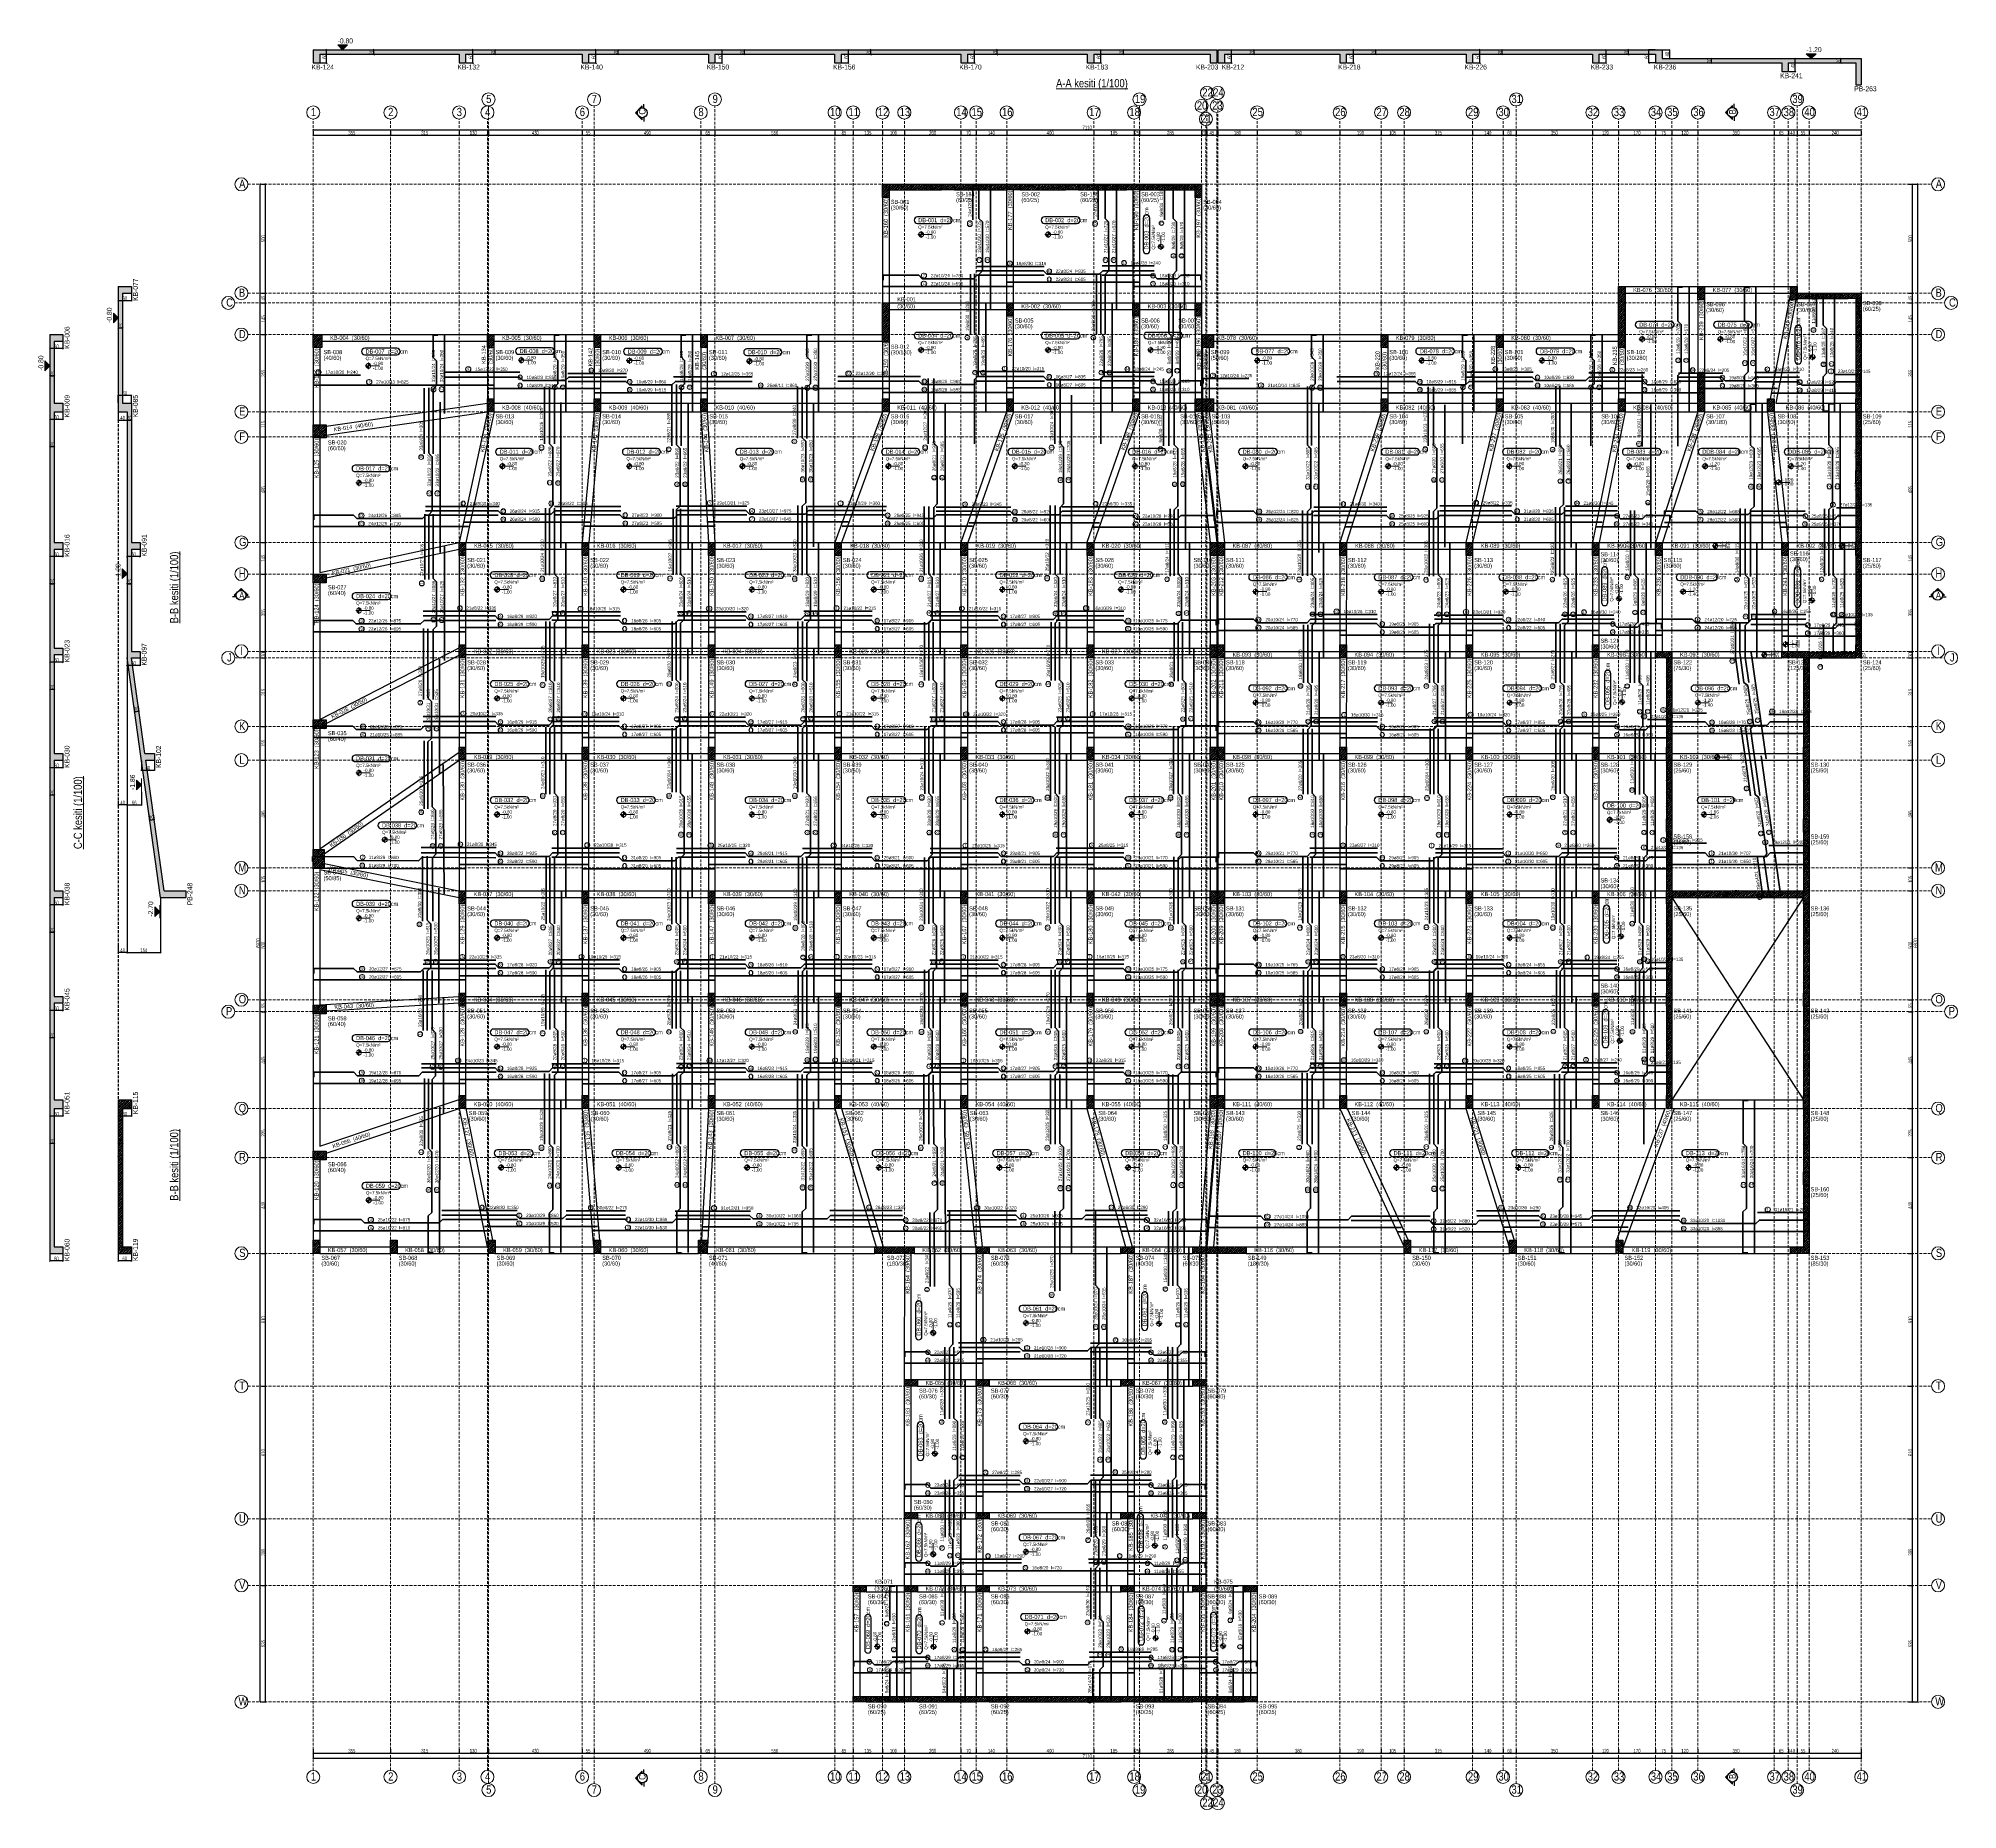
# Model space of a CAD drawing. Header units: millimetres. Extents: x 2300 to 11114, y 689 to 8824.
import ezdxf
from ezdxf.enums import TextEntityAlignment as Align

# ---------------------------------------------------------------- set-up
doc = ezdxf.new("R2010")
doc.units = ezdxf.units.MM
doc.linetypes.add('DASHED', pattern=[19.05, 12.7, -6.35])
for name, color, linetype, lineweight in [('AKS BALONU (BEYKENT)', 7, 'Continuous', 20), ('AKS CIZGISI (BEYKENT)', 252, 'DASHED', 20), ('AKS NO (BEYKENT)', 3, 'Continuous', 20), ('AKS OLCU (BEYKENT)', 200, 'Continuous', 20), ('CIZGI (BEYKENT)', 1, 'Continuous', 20), ('DONATI (BEYKENT)', 4, 'Continuous', 35), ('DONATI YAZISI (BEYKENT)', 3, 'Continuous', 20), ('DOSEME ISMI (BEYKENT)', 9, 'Continuous', 20), ('DOSEME PAFTA (BEYKENT)', 3, 'Continuous', 20), ('DOSEME SINIRI (BEYKENT)', 2, 'Continuous', 30), ('KESIT (BEYKENT)', 151, 'Continuous', 25), ('KESIT ISMI (BEYKENT)', 6, 'Continuous', 20), ('KESIT SINIRI (BEYKENT)', 241, 'DASHED', 20), ('KIRIS (BEYKENT)', 2, 'Continuous', 30), ('KIRIS ISMI (BEYKENT)', 40, 'Continuous', 20), ('KOLON (BEYKENT)', 3, 'Continuous', 30), ('KOLON ISMI (BEYKENT)', 91, 'Continuous', 20), ('KOT CIZGI (BEYKENT)', 120, 'Continuous', 20), ('KOT YAZI (BEYKENT)', 7, 'Continuous', 20), ('OLCU (BEYKENT)', 14, 'Continuous', 20), ('PERDE (BEYKENT)', 6, 'Continuous', 30), ('PERDE ISMI (BEYKENT)', 240, 'Continuous', 20), ('POZ BALON (BEYKENT)', 14, 'Continuous', 20), ('POZ NO (BEYKENT)', 2, 'Continuous', 20), ('TARAMA (BEYKENT)', 252, 'Continuous', 25), ('YAZI (BEYKENT)', 140, 'Continuous', 20)]:
    doc.layers.add(name, color=color, linetype=linetype, lineweight=lineweight)
doc.styles.add('DONATI YAZISI (BEYKENT)', font='')
doc.styles.add('DSMOLC-50', font='bahnschrift light condensed', dxfattribs={"width": 0.75, "height": 18})
doc.styles.add('KOT (BEYKENT)', font='')
doc.styles.add('OLC-50', font='bahnschrift light condensed', dxfattribs={"width": 0.75, "height": 18})
doc.styles.add('stastyle', font='RomanSTA.ttf')
doc.styles.add('YAZI (BEYKENT)', font='')
doc.styles.get('DONATI YAZISI (BEYKENT)').set_extended_font_data('Bahnschrift Light Condensed')
doc.styles.get('KOT (BEYKENT)').set_extended_font_data('Bahnschrift Light Condensed')
doc.styles.get('YAZI (BEYKENT)').set_extended_font_data('Bahnschrift Light Condensed')
doc.dimstyles.new('DSMOLC-50', dxfattribs={"dimtxt": 18, "dimasz": 5, "dimexe": 2, "dimexo": 2, "dimgap": 1, "dimtad": 1, "dimdec": 1, "dimrnd": 0.5, "dimzin": 12, "dimdsep": 46, "dimtxsty": 'DSMOLC-50', "dimblk": 'OBLIQUE', "dimblk1": 'OBLIQUE', "dimblk2": 'OBLIQUE', "dimcen": 0, "dimclrt": 7, "dimadec": 0, "dimazin": 0, "dimtfac": 1, "dimtdec": 4, "dimtix": 1, "dimtmove": 2, "dimatfit": 3, "dimfxl": 1, "dimtzin": 0, "dimarcsym": 0})
pattern_1 = [(45, (-157652.923, -16846.83), (-6.7351921, 6.7351921), []), (45, (-157646.188, -16846.83), (-6.7351921, 6.7351921), [4.7625, -2.38125])]
pattern_2 = [(45, (705.027, 417.84), (-6.629126, 6.629126), []), (45, (711.6565, 417.84), (-6.629126, 6.629126), [4.6875, -2.34375])]
pattern_3 = [(45, (705.027, 255.692), (-6.735192, 6.735192), []), (45, (711.763, 255.692), (-6.735192, 6.735192), [4.7625, -2.38125])]
pattern_4 = [(45, (-158588.947, -14000.79), (-6.7351921, 6.7351921), []), (45, (-158582.212, -14000.79), (-6.7351921, 6.7351921), [4.7625, -2.38125])]
pattern_5 = [(45, (817.819, 1426.161), (-6.629126, 6.629126), []), (45, (824.448, 1426.161), (-6.629126, 6.629126), [4.6875, -2.34375])]

# ---------------------------------------------------------------- blocks, each defined once
blk = doc.blocks.new('_Oblique')
at = {"color": 0, "linetype": 'ByBlock', "lineweight": -2}
blk.add_line((-0.5, -0.5), (0.5, 0.5), dxfattribs=at)
blk = doc.blocks.new('*D313')
at = {"layer": 'AKS OLCU (BEYKENT)', "color": 0, "lineweight": -2, "transparency": 16777216}
for p, q in [((3561.9, 8398.3), (3561.9, 8378.3)), ((3561.9, 8380.3), (3916.9, 8380.3)), ((3916.9, 8398.3), (3916.9, 8378.3))]:
    blk.add_line(p, q, dxfattribs=at)
at = {"layer": 'DEFPOINTS', "color": 0, "transparency": 16777216}
for p in [(3561.9, 8400.3), (3916.9, 8400.3), (3916.9, 8380.3)]:
    blk.add_point(p, dxfattribs=at)
at = {"layer": 'AKS OLCU (BEYKENT)', "color": 0, "lineweight": -2, "transparency": 16777216, "xscale": 5, "yscale": 5, "zscale": 5, "rotation": 180}
blk.add_blockref('_Oblique', (3561.9, 8380.3), dxfattribs=at)
at = {"layer": 'AKS OLCU (BEYKENT)', "color": 0, "lineweight": -2, "transparency": 16777216, "xscale": 5, "yscale": 5, "zscale": 5}
blk.add_blockref('_Oblique', (3916.9, 8380.3), dxfattribs=at)
at = {"layer": 'AKS OLCU (BEYKENT)', "color": 7, "transparency": 16777216, "insert": (3739.4, 8390.4), "char_height": 18, "attachment_point": 5, "style": 'DSMOLC-50'}
blk.add_mtext('355', dxfattribs=at)
blk = doc.blocks.new('*D314')
at = {"layer": 'AKS OLCU (BEYKENT)', "color": 0, "lineweight": -2, "transparency": 16777216}
for p, q in [((3916.9, 8398.3), (3916.9, 8378.3)), ((3916.9, 8380.3), (4231.9, 8380.3)), ((4231.9, 8398.3), (4231.9, 8378.3))]:
    blk.add_line(p, q, dxfattribs=at)
at = {"layer": 'DEFPOINTS', "color": 0, "transparency": 16777216}
for p in [(3916.9, 8400.3), (4231.9, 8400.3), (4231.9, 8380.3)]:
    blk.add_point(p, dxfattribs=at)
at = {"layer": 'AKS OLCU (BEYKENT)', "color": 0, "lineweight": -2, "transparency": 16777216, "xscale": 5, "yscale": 5, "zscale": 5, "rotation": 180}
blk.add_blockref('_Oblique', (3916.9, 8380.3), dxfattribs=at)
at = {"layer": 'AKS OLCU (BEYKENT)', "color": 0, "lineweight": -2, "transparency": 16777216, "xscale": 5, "yscale": 5, "zscale": 5}
blk.add_blockref('_Oblique', (4231.9, 8380.3), dxfattribs=at)
at = {"layer": 'AKS OLCU (BEYKENT)', "color": 7, "transparency": 16777216, "insert": (4074.4, 8390.4), "char_height": 18, "attachment_point": 5, "style": 'DSMOLC-50'}
blk.add_mtext('315', dxfattribs=at)
blk = doc.blocks.new('*D315')
at = {"layer": 'AKS OLCU (BEYKENT)', "color": 0, "lineweight": -2, "transparency": 16777216}
for p, q in [((4231.9, 8398.3), (4231.9, 8378.3)), ((4231.9, 8380.3), (4361.9, 8380.3)), ((4361.9, 8398.3), (4361.9, 8378.3))]:
    blk.add_line(p, q, dxfattribs=at)
at = {"layer": 'DEFPOINTS', "color": 0, "transparency": 16777216}
for p in [(4231.9, 8400.3), (4361.9, 8400.3), (4361.9, 8380.3)]:
    blk.add_point(p, dxfattribs=at)
at = {"layer": 'AKS OLCU (BEYKENT)', "color": 0, "lineweight": -2, "transparency": 16777216, "xscale": 5, "yscale": 5, "zscale": 5, "rotation": 180}
blk.add_blockref('_Oblique', (4231.9, 8380.3), dxfattribs=at)
at = {"layer": 'AKS OLCU (BEYKENT)', "color": 0, "lineweight": -2, "transparency": 16777216, "xscale": 5, "yscale": 5, "zscale": 5}
blk.add_blockref('_Oblique', (4361.9, 8380.3), dxfattribs=at)
at = {"layer": 'AKS OLCU (BEYKENT)', "color": 7, "transparency": 16777216, "insert": (4296.9, 8390.4), "char_height": 18, "attachment_point": 5, "style": 'DSMOLC-50'}
blk.add_mtext('130', dxfattribs=at)
blk = doc.blocks.new('*D316')
at = {"layer": 'AKS OLCU (BEYKENT)', "color": 0, "lineweight": -2, "transparency": 16777216}
for p, q in [((4361.9, 8380.3), (4356.9, 8380.3)), ((4361.9, 8398.3), (4361.9, 8378.3)), ((4361.9, 8380.3), (4366.9, 8380.3)), ((4366.9, 8398.3), (4366.9, 8378.3)), ((4366.9, 8380.3), (4371.9, 8380.3))]:
    blk.add_line(p, q, dxfattribs=at)
at = {"layer": 'DEFPOINTS', "color": 0, "transparency": 16777216}
for p in [(4361.9, 8400.3), (4366.9, 8400.3), (4366.9, 8380.3)]:
    blk.add_point(p, dxfattribs=at)
at = {"layer": 'AKS OLCU (BEYKENT)', "color": 0, "lineweight": -2, "transparency": 16777216, "xscale": 5, "yscale": 5, "zscale": 5}
blk.add_blockref('_Oblique', (4361.9, 8380.3), dxfattribs=at)
at = {"layer": 'AKS OLCU (BEYKENT)', "color": 0, "lineweight": -2, "transparency": 16777216, "xscale": 5, "yscale": 5, "zscale": 5, "rotation": 180}
blk.add_blockref('_Oblique', (4366.9, 8380.3), dxfattribs=at)
at = {"layer": 'AKS OLCU (BEYKENT)', "color": 7, "transparency": 16777216, "insert": (4364.4, 8390.4), "char_height": 18, "attachment_point": 5, "style": 'DSMOLC-50'}
blk.add_mtext('5', dxfattribs=at)
blk = doc.blocks.new('*D317')
at = {"layer": 'AKS OLCU (BEYKENT)', "color": 0, "lineweight": -2, "transparency": 16777216}
for p, q in [((4366.9, 8398.3), (4366.9, 8378.3)), ((4366.9, 8380.3), (4796.9, 8380.3)), ((4796.9, 8398.3), (4796.9, 8378.3))]:
    blk.add_line(p, q, dxfattribs=at)
at = {"layer": 'DEFPOINTS', "color": 0, "transparency": 16777216}
for p in [(4366.9, 8400.3), (4796.9, 8400.3), (4796.9, 8380.3)]:
    blk.add_point(p, dxfattribs=at)
at = {"layer": 'AKS OLCU (BEYKENT)', "color": 0, "lineweight": -2, "transparency": 16777216, "xscale": 5, "yscale": 5, "zscale": 5, "rotation": 180}
blk.add_blockref('_Oblique', (4366.9, 8380.3), dxfattribs=at)
at = {"layer": 'AKS OLCU (BEYKENT)', "color": 0, "lineweight": -2, "transparency": 16777216, "xscale": 5, "yscale": 5, "zscale": 5}
blk.add_blockref('_Oblique', (4796.9, 8380.3), dxfattribs=at)
at = {"layer": 'AKS OLCU (BEYKENT)', "color": 7, "transparency": 16777216, "insert": (4581.9, 8390.4), "char_height": 18, "attachment_point": 5, "style": 'DSMOLC-50'}
blk.add_mtext('430', dxfattribs=at)
blk = doc.blocks.new('*D318')
at = {"layer": 'AKS OLCU (BEYKENT)', "color": 0, "lineweight": -2, "transparency": 16777216}
for p, q in [((4796.9, 8398.3), (4796.9, 8378.3)), ((4796.9, 8380.3), (4851.9, 8380.3)), ((4851.9, 8398.3), (4851.9, 8378.3))]:
    blk.add_line(p, q, dxfattribs=at)
at = {"layer": 'DEFPOINTS', "color": 0, "transparency": 16777216}
for p in [(4796.9, 8400.3), (4851.9, 8400.3), (4851.9, 8380.3)]:
    blk.add_point(p, dxfattribs=at)
at = {"layer": 'AKS OLCU (BEYKENT)', "color": 0, "lineweight": -2, "transparency": 16777216, "xscale": 5, "yscale": 5, "zscale": 5, "rotation": 180}
blk.add_blockref('_Oblique', (4796.9, 8380.3), dxfattribs=at)
at = {"layer": 'AKS OLCU (BEYKENT)', "color": 0, "lineweight": -2, "transparency": 16777216, "xscale": 5, "yscale": 5, "zscale": 5}
blk.add_blockref('_Oblique', (4851.9, 8380.3), dxfattribs=at)
at = {"layer": 'AKS OLCU (BEYKENT)', "color": 7, "transparency": 16777216, "insert": (4824.4, 8390.4), "char_height": 18, "attachment_point": 5, "style": 'DSMOLC-50'}
blk.add_mtext('55', dxfattribs=at)
blk = doc.blocks.new('*D319')
at = {"layer": 'AKS OLCU (BEYKENT)', "color": 0, "lineweight": -2, "transparency": 16777216}
for p, q in [((4851.9, 8398.3), (4851.9, 8378.3)), ((4851.9, 8380.3), (5341.9, 8380.3)), ((5341.9, 8398.3), (5341.9, 8378.3))]:
    blk.add_line(p, q, dxfattribs=at)
at = {"layer": 'DEFPOINTS', "color": 0, "transparency": 16777216}
for p in [(4851.9, 8400.3), (5341.9, 8400.3), (5341.9, 8380.3)]:
    blk.add_point(p, dxfattribs=at)
at = {"layer": 'AKS OLCU (BEYKENT)', "color": 0, "lineweight": -2, "transparency": 16777216, "xscale": 5, "yscale": 5, "zscale": 5, "rotation": 180}
blk.add_blockref('_Oblique', (4851.9, 8380.3), dxfattribs=at)
at = {"layer": 'AKS OLCU (BEYKENT)', "color": 0, "lineweight": -2, "transparency": 16777216, "xscale": 5, "yscale": 5, "zscale": 5}
blk.add_blockref('_Oblique', (5341.9, 8380.3), dxfattribs=at)
at = {"layer": 'AKS OLCU (BEYKENT)', "color": 7, "transparency": 16777216, "insert": (5096.9, 8390.4), "char_height": 18, "attachment_point": 5, "style": 'DSMOLC-50'}
blk.add_mtext('490', dxfattribs=at)
blk = doc.blocks.new('*D320')
at = {"layer": 'AKS OLCU (BEYKENT)', "color": 0, "lineweight": -2, "transparency": 16777216}
for p, q in [((5341.9, 8398.3), (5341.9, 8378.3)), ((5341.9, 8380.3), (5406.9, 8380.3)), ((5406.9, 8398.3), (5406.9, 8378.3))]:
    blk.add_line(p, q, dxfattribs=at)
at = {"layer": 'DEFPOINTS', "color": 0, "transparency": 16777216}
for p in [(5341.9, 8400.3), (5406.9, 8400.3), (5406.9, 8380.3)]:
    blk.add_point(p, dxfattribs=at)
at = {"layer": 'AKS OLCU (BEYKENT)', "color": 0, "lineweight": -2, "transparency": 16777216, "xscale": 5, "yscale": 5, "zscale": 5, "rotation": 180}
blk.add_blockref('_Oblique', (5341.9, 8380.3), dxfattribs=at)
at = {"layer": 'AKS OLCU (BEYKENT)', "color": 0, "lineweight": -2, "transparency": 16777216, "xscale": 5, "yscale": 5, "zscale": 5}
blk.add_blockref('_Oblique', (5406.9, 8380.3), dxfattribs=at)
at = {"layer": 'AKS OLCU (BEYKENT)', "color": 7, "transparency": 16777216, "insert": (5374.4, 8390.4), "char_height": 18, "attachment_point": 5, "style": 'DSMOLC-50'}
blk.add_mtext('65', dxfattribs=at)
blk = doc.blocks.new('*D321')
at = {"layer": 'AKS OLCU (BEYKENT)', "color": 0, "lineweight": -2, "transparency": 16777216}
for p, q in [((5406.9, 8398.3), (5406.9, 8378.3)), ((5406.9, 8380.3), (5956.9, 8380.3)), ((5956.9, 8398.3), (5956.9, 8378.3))]:
    blk.add_line(p, q, dxfattribs=at)
at = {"layer": 'DEFPOINTS', "color": 0, "transparency": 16777216}
for p in [(5406.9, 8400.3), (5956.9, 8400.3), (5956.9, 8380.3)]:
    blk.add_point(p, dxfattribs=at)
at = {"layer": 'AKS OLCU (BEYKENT)', "color": 0, "lineweight": -2, "transparency": 16777216, "xscale": 5, "yscale": 5, "zscale": 5, "rotation": 180}
blk.add_blockref('_Oblique', (5406.9, 8380.3), dxfattribs=at)
at = {"layer": 'AKS OLCU (BEYKENT)', "color": 0, "lineweight": -2, "transparency": 16777216, "xscale": 5, "yscale": 5, "zscale": 5}
blk.add_blockref('_Oblique', (5956.9, 8380.3), dxfattribs=at)
at = {"layer": 'AKS OLCU (BEYKENT)', "color": 7, "transparency": 16777216, "insert": (5681.9, 8390.4), "char_height": 18, "attachment_point": 5, "style": 'DSMOLC-50'}
blk.add_mtext('550', dxfattribs=at)
blk = doc.blocks.new('*D322')
at = {"layer": 'AKS OLCU (BEYKENT)', "color": 0, "lineweight": -2, "transparency": 16777216}
for p, q in [((5956.9, 8398.3), (5956.9, 8378.3)), ((5956.9, 8380.3), (6041.9, 8380.3)), ((6041.9, 8398.3), (6041.9, 8378.3))]:
    blk.add_line(p, q, dxfattribs=at)
at = {"layer": 'DEFPOINTS', "color": 0, "transparency": 16777216}
for p in [(5956.9, 8400.3), (6041.9, 8400.3), (6041.9, 8380.3)]:
    blk.add_point(p, dxfattribs=at)
at = {"layer": 'AKS OLCU (BEYKENT)', "color": 0, "lineweight": -2, "transparency": 16777216, "xscale": 5, "yscale": 5, "zscale": 5, "rotation": 180}
blk.add_blockref('_Oblique', (5956.9, 8380.3), dxfattribs=at)
at = {"layer": 'AKS OLCU (BEYKENT)', "color": 0, "lineweight": -2, "transparency": 16777216, "xscale": 5, "yscale": 5, "zscale": 5}
blk.add_blockref('_Oblique', (6041.9, 8380.3), dxfattribs=at)
at = {"layer": 'AKS OLCU (BEYKENT)', "color": 7, "transparency": 16777216, "insert": (5999.4, 8390.4), "char_height": 18, "attachment_point": 5, "style": 'DSMOLC-50'}
blk.add_mtext('85', dxfattribs=at)
blk = doc.blocks.new('*D323')
at = {"layer": 'AKS OLCU (BEYKENT)', "color": 0, "lineweight": -2, "transparency": 16777216}
for p, q in [((6041.9, 8398.3), (6041.9, 8378.3)), ((6041.9, 8380.3), (6176.9, 8380.3)), ((6176.9, 8398.3), (6176.9, 8378.3))]:
    blk.add_line(p, q, dxfattribs=at)
at = {"layer": 'DEFPOINTS', "color": 0, "transparency": 16777216}
for p in [(6041.9, 8400.3), (6176.9, 8400.3), (6176.9, 8380.3)]:
    blk.add_point(p, dxfattribs=at)
at = {"layer": 'AKS OLCU (BEYKENT)', "color": 0, "lineweight": -2, "transparency": 16777216, "xscale": 5, "yscale": 5, "zscale": 5, "rotation": 180}
blk.add_blockref('_Oblique', (6041.9, 8380.3), dxfattribs=at)
at = {"layer": 'AKS OLCU (BEYKENT)', "color": 0, "lineweight": -2, "transparency": 16777216, "xscale": 5, "yscale": 5, "zscale": 5}
blk.add_blockref('_Oblique', (6176.9, 8380.3), dxfattribs=at)
at = {"layer": 'AKS OLCU (BEYKENT)', "color": 7, "transparency": 16777216, "insert": (6109.4, 8390.4), "char_height": 18, "attachment_point": 5, "style": 'DSMOLC-50'}
blk.add_mtext('135', dxfattribs=at)
blk = doc.blocks.new('*D324')
at = {"layer": 'AKS OLCU (BEYKENT)', "color": 0, "lineweight": -2, "transparency": 16777216}
for p, q in [((6176.9, 8398.3), (6176.9, 8378.3)), ((6176.9, 8380.3), (6276.9, 8380.3)), ((6276.9, 8398.3), (6276.9, 8378.3))]:
    blk.add_line(p, q, dxfattribs=at)
at = {"layer": 'DEFPOINTS', "color": 0, "transparency": 16777216}
for p in [(6176.9, 8400.3), (6276.9, 8400.3), (6276.9, 8380.3)]:
    blk.add_point(p, dxfattribs=at)
at = {"layer": 'AKS OLCU (BEYKENT)', "color": 0, "lineweight": -2, "transparency": 16777216, "xscale": 5, "yscale": 5, "zscale": 5, "rotation": 180}
blk.add_blockref('_Oblique', (6176.9, 8380.3), dxfattribs=at)
at = {"layer": 'AKS OLCU (BEYKENT)', "color": 0, "lineweight": -2, "transparency": 16777216, "xscale": 5, "yscale": 5, "zscale": 5}
blk.add_blockref('_Oblique', (6276.9, 8380.3), dxfattribs=at)
at = {"layer": 'AKS OLCU (BEYKENT)', "color": 7, "transparency": 16777216, "insert": (6226.9, 8390.4), "char_height": 18, "attachment_point": 5, "style": 'DSMOLC-50'}
blk.add_mtext('100', dxfattribs=at)
blk = doc.blocks.new('*D325')
at = {"layer": 'AKS OLCU (BEYKENT)', "color": 0, "lineweight": -2, "transparency": 16777216}
for p, q in [((6276.9, 8398.3), (6276.9, 8378.3)), ((6276.9, 8380.3), (6536.9, 8380.3)), ((6536.9, 8398.3), (6536.9, 8378.3))]:
    blk.add_line(p, q, dxfattribs=at)
at = {"layer": 'DEFPOINTS', "color": 0, "transparency": 16777216}
for p in [(6276.9, 8400.3), (6536.9, 8400.3), (6536.9, 8380.3)]:
    blk.add_point(p, dxfattribs=at)
at = {"layer": 'AKS OLCU (BEYKENT)', "color": 0, "lineweight": -2, "transparency": 16777216, "xscale": 5, "yscale": 5, "zscale": 5, "rotation": 180}
blk.add_blockref('_Oblique', (6276.9, 8380.3), dxfattribs=at)
at = {"layer": 'AKS OLCU (BEYKENT)', "color": 0, "lineweight": -2, "transparency": 16777216, "xscale": 5, "yscale": 5, "zscale": 5}
blk.add_blockref('_Oblique', (6536.9, 8380.3), dxfattribs=at)
at = {"layer": 'AKS OLCU (BEYKENT)', "color": 7, "transparency": 16777216, "insert": (6406.9, 8390.4), "char_height": 18, "attachment_point": 5, "style": 'DSMOLC-50'}
blk.add_mtext('260', dxfattribs=at)
blk = doc.blocks.new('*D326')
at = {"layer": 'AKS OLCU (BEYKENT)', "color": 0, "lineweight": -2, "transparency": 16777216}
for p, q in [((6536.9, 8398.3), (6536.9, 8378.3)), ((6536.9, 8380.3), (6606.9, 8380.3)), ((6606.9, 8398.3), (6606.9, 8378.3))]:
    blk.add_line(p, q, dxfattribs=at)
at = {"layer": 'DEFPOINTS', "color": 0, "transparency": 16777216}
for p in [(6536.9, 8400.3), (6606.9, 8400.3), (6606.9, 8380.3)]:
    blk.add_point(p, dxfattribs=at)
at = {"layer": 'AKS OLCU (BEYKENT)', "color": 0, "lineweight": -2, "transparency": 16777216, "xscale": 5, "yscale": 5, "zscale": 5, "rotation": 180}
blk.add_blockref('_Oblique', (6536.9, 8380.3), dxfattribs=at)
at = {"layer": 'AKS OLCU (BEYKENT)', "color": 0, "lineweight": -2, "transparency": 16777216, "xscale": 5, "yscale": 5, "zscale": 5}
blk.add_blockref('_Oblique', (6606.9, 8380.3), dxfattribs=at)
at = {"layer": 'AKS OLCU (BEYKENT)', "color": 7, "transparency": 16777216, "insert": (6571.9, 8390.4), "char_height": 18, "attachment_point": 5, "style": 'DSMOLC-50'}
blk.add_mtext('70', dxfattribs=at)
blk = doc.blocks.new('*D327')
at = {"layer": 'AKS OLCU (BEYKENT)', "color": 0, "lineweight": -2, "transparency": 16777216}
for p, q in [((6606.9, 8398.3), (6606.9, 8378.3)), ((6606.9, 8380.3), (6746.9, 8380.3)), ((6746.9, 8398.3), (6746.9, 8378.3))]:
    blk.add_line(p, q, dxfattribs=at)
at = {"layer": 'DEFPOINTS', "color": 0, "transparency": 16777216}
for p in [(6606.9, 8400.3), (6746.9, 8400.3), (6746.9, 8380.3)]:
    blk.add_point(p, dxfattribs=at)
at = {"layer": 'AKS OLCU (BEYKENT)', "color": 0, "lineweight": -2, "transparency": 16777216, "xscale": 5, "yscale": 5, "zscale": 5, "rotation": 180}
blk.add_blockref('_Oblique', (6606.9, 8380.3), dxfattribs=at)
at = {"layer": 'AKS OLCU (BEYKENT)', "color": 0, "lineweight": -2, "transparency": 16777216, "xscale": 5, "yscale": 5, "zscale": 5}
blk.add_blockref('_Oblique', (6746.9, 8380.3), dxfattribs=at)
at = {"layer": 'AKS OLCU (BEYKENT)', "color": 7, "transparency": 16777216, "insert": (6676.9, 8390.4), "char_height": 18, "attachment_point": 5, "style": 'DSMOLC-50'}
blk.add_mtext('140', dxfattribs=at)
blk = doc.blocks.new('*D328')
at = {"layer": 'AKS OLCU (BEYKENT)', "color": 0, "lineweight": -2, "transparency": 16777216}
for p, q in [((6746.9, 8398.3), (6746.9, 8378.3)), ((6746.9, 8380.3), (7146.9, 8380.3)), ((7146.9, 8398.3), (7146.9, 8378.3))]:
    blk.add_line(p, q, dxfattribs=at)
at = {"layer": 'DEFPOINTS', "color": 0, "transparency": 16777216}
for p in [(6746.9, 8400.3), (7146.9, 8400.3), (7146.9, 8380.3)]:
    blk.add_point(p, dxfattribs=at)
at = {"layer": 'AKS OLCU (BEYKENT)', "color": 0, "lineweight": -2, "transparency": 16777216, "xscale": 5, "yscale": 5, "zscale": 5, "rotation": 180}
blk.add_blockref('_Oblique', (6746.9, 8380.3), dxfattribs=at)
at = {"layer": 'AKS OLCU (BEYKENT)', "color": 0, "lineweight": -2, "transparency": 16777216, "xscale": 5, "yscale": 5, "zscale": 5}
blk.add_blockref('_Oblique', (7146.9, 8380.3), dxfattribs=at)
at = {"layer": 'AKS OLCU (BEYKENT)', "color": 7, "transparency": 16777216, "insert": (6946.9, 8390.4), "char_height": 18, "attachment_point": 5, "style": 'DSMOLC-50'}
blk.add_mtext('400', dxfattribs=at)
blk = doc.blocks.new('*D329')
at = {"layer": 'AKS OLCU (BEYKENT)', "color": 0, "lineweight": -2, "transparency": 16777216}
for p, q in [((7146.9, 8398.3), (7146.9, 8378.3)), ((7146.9, 8380.3), (7331.9, 8380.3)), ((7331.9, 8398.3), (7331.9, 8378.3))]:
    blk.add_line(p, q, dxfattribs=at)
at = {"layer": 'DEFPOINTS', "color": 0, "transparency": 16777216}
for p in [(7146.9, 8400.3), (7331.9, 8400.3), (7331.9, 8380.3)]:
    blk.add_point(p, dxfattribs=at)
at = {"layer": 'AKS OLCU (BEYKENT)', "color": 0, "lineweight": -2, "transparency": 16777216, "xscale": 5, "yscale": 5, "zscale": 5, "rotation": 180}
blk.add_blockref('_Oblique', (7146.9, 8380.3), dxfattribs=at)
at = {"layer": 'AKS OLCU (BEYKENT)', "color": 0, "lineweight": -2, "transparency": 16777216, "xscale": 5, "yscale": 5, "zscale": 5}
blk.add_blockref('_Oblique', (7331.9, 8380.3), dxfattribs=at)
at = {"layer": 'AKS OLCU (BEYKENT)', "color": 7, "transparency": 16777216, "insert": (7239.4, 8390.4), "char_height": 18, "attachment_point": 5, "style": 'DSMOLC-50'}
blk.add_mtext('185', dxfattribs=at)
blk = doc.blocks.new('*D330')
at = {"layer": 'AKS OLCU (BEYKENT)', "color": 0, "lineweight": -2, "transparency": 16777216}
for p, q in [((7331.9, 8398.3), (7331.9, 8378.3)), ((7331.9, 8380.3), (7356.9, 8380.3)), ((7356.9, 8398.3), (7356.9, 8378.3))]:
    blk.add_line(p, q, dxfattribs=at)
at = {"layer": 'DEFPOINTS', "color": 0, "transparency": 16777216}
for p in [(7331.9, 8400.3), (7356.9, 8400.3), (7356.9, 8380.3)]:
    blk.add_point(p, dxfattribs=at)
at = {"layer": 'AKS OLCU (BEYKENT)', "color": 0, "lineweight": -2, "transparency": 16777216, "xscale": 5, "yscale": 5, "zscale": 5, "rotation": 180}
blk.add_blockref('_Oblique', (7331.9, 8380.3), dxfattribs=at)
at = {"layer": 'AKS OLCU (BEYKENT)', "color": 0, "lineweight": -2, "transparency": 16777216, "xscale": 5, "yscale": 5, "zscale": 5}
blk.add_blockref('_Oblique', (7356.9, 8380.3), dxfattribs=at)
at = {"layer": 'AKS OLCU (BEYKENT)', "color": 7, "transparency": 16777216, "insert": (7344.4, 8390.4), "char_height": 18, "attachment_point": 5, "style": 'DSMOLC-50'}
blk.add_mtext('25', dxfattribs=at)
blk = doc.blocks.new('*D331')
at = {"layer": 'AKS OLCU (BEYKENT)', "color": 0, "lineweight": -2, "transparency": 16777216}
for p, q in [((7356.9, 8398.3), (7356.9, 8378.3)), ((7356.9, 8380.3), (7641.9, 8380.3)), ((7641.9, 8398.3), (7641.9, 8378.3))]:
    blk.add_line(p, q, dxfattribs=at)
at = {"layer": 'DEFPOINTS', "color": 0, "transparency": 16777216}
for p in [(7356.9, 8400.3), (7641.9, 8400.3), (7641.9, 8380.3)]:
    blk.add_point(p, dxfattribs=at)
at = {"layer": 'AKS OLCU (BEYKENT)', "color": 0, "lineweight": -2, "transparency": 16777216, "xscale": 5, "yscale": 5, "zscale": 5, "rotation": 180}
blk.add_blockref('_Oblique', (7356.9, 8380.3), dxfattribs=at)
at = {"layer": 'AKS OLCU (BEYKENT)', "color": 0, "lineweight": -2, "transparency": 16777216, "xscale": 5, "yscale": 5, "zscale": 5}
blk.add_blockref('_Oblique', (7641.9, 8380.3), dxfattribs=at)
at = {"layer": 'AKS OLCU (BEYKENT)', "color": 7, "transparency": 16777216, "insert": (7499.4, 8390.4), "char_height": 18, "attachment_point": 5, "style": 'DSMOLC-50'}
blk.add_mtext('285', dxfattribs=at)
blk = doc.blocks.new('*D332')
at = {"layer": 'AKS OLCU (BEYKENT)', "color": 0, "lineweight": -2, "transparency": 16777216}
for p, q in [((7641.9, 8398.3), (7641.9, 8378.3)), ((7641.9, 8380.3), (7661.9, 8380.3)), ((7661.9, 8398.3), (7661.9, 8378.3))]:
    blk.add_line(p, q, dxfattribs=at)
at = {"layer": 'DEFPOINTS', "color": 0, "transparency": 16777216}
for p in [(7641.9, 8400.3), (7661.9, 8400.3), (7661.9, 8380.3)]:
    blk.add_point(p, dxfattribs=at)
at = {"layer": 'AKS OLCU (BEYKENT)', "color": 0, "lineweight": -2, "transparency": 16777216, "xscale": 5, "yscale": 5, "zscale": 5, "rotation": 180}
blk.add_blockref('_Oblique', (7641.9, 8380.3), dxfattribs=at)
at = {"layer": 'AKS OLCU (BEYKENT)', "color": 0, "lineweight": -2, "transparency": 16777216, "xscale": 5, "yscale": 5, "zscale": 5}
blk.add_blockref('_Oblique', (7661.9, 8380.3), dxfattribs=at)
at = {"layer": 'AKS OLCU (BEYKENT)', "color": 7, "transparency": 16777216, "insert": (7651.9, 8390.4), "char_height": 18, "attachment_point": 5, "style": 'DSMOLC-50'}
blk.add_mtext('20', dxfattribs=at)
blk = doc.blocks.new('*D333')
at = {"layer": 'AKS OLCU (BEYKENT)', "color": 0, "lineweight": -2, "transparency": 16777216}
for p, q in [((7661.9, 8380.3), (7656.9, 8380.3)), ((7661.9, 8398.3), (7661.9, 8378.3)), ((7661.9, 8380.3), (7666.9, 8380.3)), ((7666.9, 8398.3), (7666.9, 8378.3)), ((7666.9, 8380.3), (7671.9, 8380.3))]:
    blk.add_line(p, q, dxfattribs=at)
at = {"layer": 'DEFPOINTS', "color": 0, "transparency": 16777216}
for p in [(7661.9, 8400.3), (7666.9, 8400.3), (7666.9, 8380.3)]:
    blk.add_point(p, dxfattribs=at)
at = {"layer": 'AKS OLCU (BEYKENT)', "color": 0, "lineweight": -2, "transparency": 16777216, "xscale": 5, "yscale": 5, "zscale": 5}
blk.add_blockref('_Oblique', (7661.9, 8380.3), dxfattribs=at)
at = {"layer": 'AKS OLCU (BEYKENT)', "color": 0, "lineweight": -2, "transparency": 16777216, "xscale": 5, "yscale": 5, "zscale": 5, "rotation": 180}
blk.add_blockref('_Oblique', (7666.9, 8380.3), dxfattribs=at)
at = {"layer": 'AKS OLCU (BEYKENT)', "color": 7, "transparency": 16777216, "insert": (7664.4, 8390.4), "char_height": 18, "attachment_point": 5, "style": 'DSMOLC-50'}
blk.add_mtext('5', dxfattribs=at)
blk = doc.blocks.new('*D334')
at = {"layer": 'AKS OLCU (BEYKENT)', "color": 0, "lineweight": -2, "transparency": 16777216}
for p, q in [((7666.9, 8398.3), (7666.9, 8378.3)), ((7666.9, 8380.3), (7711.9, 8380.3)), ((7711.9, 8398.3), (7711.9, 8378.3))]:
    blk.add_line(p, q, dxfattribs=at)
at = {"layer": 'DEFPOINTS', "color": 0, "transparency": 16777216}
for p in [(7666.9, 8400.3), (7711.9, 8400.3), (7711.9, 8380.3)]:
    blk.add_point(p, dxfattribs=at)
at = {"layer": 'AKS OLCU (BEYKENT)', "color": 0, "lineweight": -2, "transparency": 16777216, "xscale": 5, "yscale": 5, "zscale": 5, "rotation": 180}
blk.add_blockref('_Oblique', (7666.9, 8380.3), dxfattribs=at)
at = {"layer": 'AKS OLCU (BEYKENT)', "color": 0, "lineweight": -2, "transparency": 16777216, "xscale": 5, "yscale": 5, "zscale": 5}
blk.add_blockref('_Oblique', (7711.9, 8380.3), dxfattribs=at)
at = {"layer": 'AKS OLCU (BEYKENT)', "color": 7, "transparency": 16777216, "insert": (7689.4, 8390.4), "char_height": 18, "attachment_point": 5, "style": 'DSMOLC-50'}
blk.add_mtext('45', dxfattribs=at)
blk = doc.blocks.new('*D335')
at = {"layer": 'AKS OLCU (BEYKENT)', "color": 0, "lineweight": -2, "transparency": 16777216}
for p, q in [((7711.9, 8380.3), (7706.9, 8380.3)), ((7711.9, 8398.3), (7711.9, 8378.3)), ((7711.9, 8380.3), (7716.9, 8380.3)), ((7716.9, 8398.3), (7716.9, 8378.3)), ((7716.9, 8380.3), (7721.9, 8380.3))]:
    blk.add_line(p, q, dxfattribs=at)
at = {"layer": 'DEFPOINTS', "color": 0, "transparency": 16777216}
for p in [(7711.9, 8400.3), (7716.9, 8400.3), (7716.9, 8380.3)]:
    blk.add_point(p, dxfattribs=at)
at = {"layer": 'AKS OLCU (BEYKENT)', "color": 0, "lineweight": -2, "transparency": 16777216, "xscale": 5, "yscale": 5, "zscale": 5}
blk.add_blockref('_Oblique', (7711.9, 8380.3), dxfattribs=at)
at = {"layer": 'AKS OLCU (BEYKENT)', "color": 0, "lineweight": -2, "transparency": 16777216, "xscale": 5, "yscale": 5, "zscale": 5, "rotation": 180}
blk.add_blockref('_Oblique', (7716.9, 8380.3), dxfattribs=at)
at = {"layer": 'AKS OLCU (BEYKENT)', "color": 7, "transparency": 16777216, "insert": (7714.4, 8390.4), "char_height": 18, "attachment_point": 5, "style": 'DSMOLC-50'}
blk.add_mtext('5', dxfattribs=at)
blk = doc.blocks.new('*D336')
at = {"layer": 'AKS OLCU (BEYKENT)', "color": 0, "lineweight": -2, "transparency": 16777216}
for p, q in [((7716.9, 8398.3), (7716.9, 8378.3)), ((7716.9, 8380.3), (7896.9, 8380.3)), ((7896.9, 8398.3), (7896.9, 8378.3))]:
    blk.add_line(p, q, dxfattribs=at)
at = {"layer": 'DEFPOINTS', "color": 0, "transparency": 16777216}
for p in [(7716.9, 8400.3), (7896.9, 8400.3), (7896.9, 8380.3)]:
    blk.add_point(p, dxfattribs=at)
at = {"layer": 'AKS OLCU (BEYKENT)', "color": 0, "lineweight": -2, "transparency": 16777216, "xscale": 5, "yscale": 5, "zscale": 5, "rotation": 180}
blk.add_blockref('_Oblique', (7716.9, 8380.3), dxfattribs=at)
at = {"layer": 'AKS OLCU (BEYKENT)', "color": 0, "lineweight": -2, "transparency": 16777216, "xscale": 5, "yscale": 5, "zscale": 5}
blk.add_blockref('_Oblique', (7896.9, 8380.3), dxfattribs=at)
at = {"layer": 'AKS OLCU (BEYKENT)', "color": 7, "transparency": 16777216, "insert": (7806.9, 8390.4), "char_height": 18, "attachment_point": 5, "style": 'DSMOLC-50'}
blk.add_mtext('180', dxfattribs=at)
blk = doc.blocks.new('*D337')
at = {"layer": 'AKS OLCU (BEYKENT)', "color": 0, "lineweight": -2, "transparency": 16777216}
for p, q in [((7896.9, 8398.3), (7896.9, 8378.3)), ((7896.9, 8380.3), (8276.9, 8380.3)), ((8276.9, 8398.3), (8276.9, 8378.3))]:
    blk.add_line(p, q, dxfattribs=at)
at = {"layer": 'DEFPOINTS', "color": 0, "transparency": 16777216}
for p in [(7896.9, 8400.3), (8276.9, 8400.3), (8276.9, 8380.3)]:
    blk.add_point(p, dxfattribs=at)
at = {"layer": 'AKS OLCU (BEYKENT)', "color": 0, "lineweight": -2, "transparency": 16777216, "xscale": 5, "yscale": 5, "zscale": 5, "rotation": 180}
blk.add_blockref('_Oblique', (7896.9, 8380.3), dxfattribs=at)
at = {"layer": 'AKS OLCU (BEYKENT)', "color": 0, "lineweight": -2, "transparency": 16777216, "xscale": 5, "yscale": 5, "zscale": 5}
blk.add_blockref('_Oblique', (8276.9, 8380.3), dxfattribs=at)
at = {"layer": 'AKS OLCU (BEYKENT)', "color": 7, "transparency": 16777216, "insert": (8086.9, 8390.4), "char_height": 18, "attachment_point": 5, "style": 'DSMOLC-50'}
blk.add_mtext('380', dxfattribs=at)
blk = doc.blocks.new('*D338')
at = {"layer": 'AKS OLCU (BEYKENT)', "color": 0, "lineweight": -2, "transparency": 16777216}
for p, q in [((8276.9, 8398.3), (8276.9, 8378.3)), ((8276.9, 8380.3), (8466.9, 8380.3)), ((8466.9, 8398.3), (8466.9, 8378.3))]:
    blk.add_line(p, q, dxfattribs=at)
at = {"layer": 'DEFPOINTS', "color": 0, "transparency": 16777216}
for p in [(8276.9, 8400.3), (8466.9, 8400.3), (8466.9, 8380.3)]:
    blk.add_point(p, dxfattribs=at)
at = {"layer": 'AKS OLCU (BEYKENT)', "color": 0, "lineweight": -2, "transparency": 16777216, "xscale": 5, "yscale": 5, "zscale": 5, "rotation": 180}
blk.add_blockref('_Oblique', (8276.9, 8380.3), dxfattribs=at)
at = {"layer": 'AKS OLCU (BEYKENT)', "color": 0, "lineweight": -2, "transparency": 16777216, "xscale": 5, "yscale": 5, "zscale": 5}
blk.add_blockref('_Oblique', (8466.9, 8380.3), dxfattribs=at)
at = {"layer": 'AKS OLCU (BEYKENT)', "color": 7, "transparency": 16777216, "insert": (8371.9, 8390.4), "char_height": 18, "attachment_point": 5, "style": 'DSMOLC-50'}
blk.add_mtext('190', dxfattribs=at)
blk = doc.blocks.new('*D339')
at = {"layer": 'AKS OLCU (BEYKENT)', "color": 0, "lineweight": -2, "transparency": 16777216}
for p, q in [((8466.9, 8398.3), (8466.9, 8378.3)), ((8466.9, 8380.3), (8571.9, 8380.3)), ((8571.9, 8398.3), (8571.9, 8378.3))]:
    blk.add_line(p, q, dxfattribs=at)
at = {"layer": 'DEFPOINTS', "color": 0, "transparency": 16777216}
for p in [(8466.9, 8400.3), (8571.9, 8400.3), (8571.9, 8380.3)]:
    blk.add_point(p, dxfattribs=at)
at = {"layer": 'AKS OLCU (BEYKENT)', "color": 0, "lineweight": -2, "transparency": 16777216, "xscale": 5, "yscale": 5, "zscale": 5, "rotation": 180}
blk.add_blockref('_Oblique', (8466.9, 8380.3), dxfattribs=at)
at = {"layer": 'AKS OLCU (BEYKENT)', "color": 0, "lineweight": -2, "transparency": 16777216, "xscale": 5, "yscale": 5, "zscale": 5}
blk.add_blockref('_Oblique', (8571.9, 8380.3), dxfattribs=at)
at = {"layer": 'AKS OLCU (BEYKENT)', "color": 7, "transparency": 16777216, "insert": (8519.4, 8390.4), "char_height": 18, "attachment_point": 5, "style": 'DSMOLC-50'}
blk.add_mtext('105', dxfattribs=at)
blk = doc.blocks.new('*D340')
at = {"layer": 'AKS OLCU (BEYKENT)', "color": 0, "lineweight": -2, "transparency": 16777216}
for p, q in [((8571.9, 8398.3), (8571.9, 8378.3)), ((8571.9, 8380.3), (8886.9, 8380.3)), ((8886.9, 8398.3), (8886.9, 8378.3))]:
    blk.add_line(p, q, dxfattribs=at)
at = {"layer": 'DEFPOINTS', "color": 0, "transparency": 16777216}
for p in [(8571.9, 8400.3), (8886.9, 8400.3), (8886.9, 8380.3)]:
    blk.add_point(p, dxfattribs=at)
at = {"layer": 'AKS OLCU (BEYKENT)', "color": 0, "lineweight": -2, "transparency": 16777216, "xscale": 5, "yscale": 5, "zscale": 5, "rotation": 180}
blk.add_blockref('_Oblique', (8571.9, 8380.3), dxfattribs=at)
at = {"layer": 'AKS OLCU (BEYKENT)', "color": 0, "lineweight": -2, "transparency": 16777216, "xscale": 5, "yscale": 5, "zscale": 5}
blk.add_blockref('_Oblique', (8886.9, 8380.3), dxfattribs=at)
at = {"layer": 'AKS OLCU (BEYKENT)', "color": 7, "transparency": 16777216, "insert": (8729.4, 8390.4), "char_height": 18, "attachment_point": 5, "style": 'DSMOLC-50'}
blk.add_mtext('315', dxfattribs=at)
blk = doc.blocks.new('*D341')
at = {"layer": 'AKS OLCU (BEYKENT)', "color": 0, "lineweight": -2, "transparency": 16777216}
for p, q in [((8886.9, 8398.3), (8886.9, 8378.3)), ((8886.9, 8380.3), (9026.9, 8380.3)), ((9026.9, 8398.3), (9026.9, 8378.3))]:
    blk.add_line(p, q, dxfattribs=at)
at = {"layer": 'DEFPOINTS', "color": 0, "transparency": 16777216}
for p in [(8886.9, 8400.3), (9026.9, 8400.3), (9026.9, 8380.3)]:
    blk.add_point(p, dxfattribs=at)
at = {"layer": 'AKS OLCU (BEYKENT)', "color": 0, "lineweight": -2, "transparency": 16777216, "xscale": 5, "yscale": 5, "zscale": 5, "rotation": 180}
blk.add_blockref('_Oblique', (8886.9, 8380.3), dxfattribs=at)
at = {"layer": 'AKS OLCU (BEYKENT)', "color": 0, "lineweight": -2, "transparency": 16777216, "xscale": 5, "yscale": 5, "zscale": 5}
blk.add_blockref('_Oblique', (9026.9, 8380.3), dxfattribs=at)
at = {"layer": 'AKS OLCU (BEYKENT)', "color": 7, "transparency": 16777216, "insert": (8956.9, 8390.4), "char_height": 18, "attachment_point": 5, "style": 'DSMOLC-50'}
blk.add_mtext('140', dxfattribs=at)
blk = doc.blocks.new('*D342')
at = {"layer": 'AKS OLCU (BEYKENT)', "color": 0, "lineweight": -2, "transparency": 16777216}
for p, q in [((9026.9, 8398.3), (9026.9, 8378.3)), ((9026.9, 8380.3), (9086.9, 8380.3)), ((9086.9, 8398.3), (9086.9, 8378.3))]:
    blk.add_line(p, q, dxfattribs=at)
at = {"layer": 'DEFPOINTS', "color": 0, "transparency": 16777216}
for p in [(9026.9, 8400.3), (9086.9, 8400.3), (9086.9, 8380.3)]:
    blk.add_point(p, dxfattribs=at)
at = {"layer": 'AKS OLCU (BEYKENT)', "color": 0, "lineweight": -2, "transparency": 16777216, "xscale": 5, "yscale": 5, "zscale": 5, "rotation": 180}
blk.add_blockref('_Oblique', (9026.9, 8380.3), dxfattribs=at)
at = {"layer": 'AKS OLCU (BEYKENT)', "color": 0, "lineweight": -2, "transparency": 16777216, "xscale": 5, "yscale": 5, "zscale": 5}
blk.add_blockref('_Oblique', (9086.9, 8380.3), dxfattribs=at)
at = {"layer": 'AKS OLCU (BEYKENT)', "color": 7, "transparency": 16777216, "insert": (9056.9, 8390.4), "char_height": 18, "attachment_point": 5, "style": 'DSMOLC-50'}
blk.add_mtext('60', dxfattribs=at)
blk = doc.blocks.new('*D343')
at = {"layer": 'AKS OLCU (BEYKENT)', "color": 0, "lineweight": -2, "transparency": 16777216}
for p, q in [((9086.9, 8398.3), (9086.9, 8378.3)), ((9086.9, 8380.3), (9436.9, 8380.3)), ((9436.9, 8398.3), (9436.9, 8378.3))]:
    blk.add_line(p, q, dxfattribs=at)
at = {"layer": 'DEFPOINTS', "color": 0, "transparency": 16777216}
for p in [(9086.9, 8400.3), (9436.9, 8400.3), (9436.9, 8380.3)]:
    blk.add_point(p, dxfattribs=at)
at = {"layer": 'AKS OLCU (BEYKENT)', "color": 0, "lineweight": -2, "transparency": 16777216, "xscale": 5, "yscale": 5, "zscale": 5, "rotation": 180}
blk.add_blockref('_Oblique', (9086.9, 8380.3), dxfattribs=at)
at = {"layer": 'AKS OLCU (BEYKENT)', "color": 0, "lineweight": -2, "transparency": 16777216, "xscale": 5, "yscale": 5, "zscale": 5}
blk.add_blockref('_Oblique', (9436.9, 8380.3), dxfattribs=at)
at = {"layer": 'AKS OLCU (BEYKENT)', "color": 7, "transparency": 16777216, "insert": (9261.9, 8390.4), "char_height": 18, "attachment_point": 5, "style": 'DSMOLC-50'}
blk.add_mtext('350', dxfattribs=at)
blk = doc.blocks.new('*D344')
at = {"layer": 'AKS OLCU (BEYKENT)', "color": 0, "lineweight": -2, "transparency": 16777216}
for p, q in [((9436.9, 8398.3), (9436.9, 8378.3)), ((9436.9, 8380.3), (9556.9, 8380.3)), ((9556.9, 8398.3), (9556.9, 8378.3))]:
    blk.add_line(p, q, dxfattribs=at)
at = {"layer": 'DEFPOINTS', "color": 0, "transparency": 16777216}
for p in [(9436.9, 8400.3), (9556.9, 8400.3), (9556.9, 8380.3)]:
    blk.add_point(p, dxfattribs=at)
at = {"layer": 'AKS OLCU (BEYKENT)', "color": 0, "lineweight": -2, "transparency": 16777216, "xscale": 5, "yscale": 5, "zscale": 5, "rotation": 180}
blk.add_blockref('_Oblique', (9436.9, 8380.3), dxfattribs=at)
at = {"layer": 'AKS OLCU (BEYKENT)', "color": 0, "lineweight": -2, "transparency": 16777216, "xscale": 5, "yscale": 5, "zscale": 5}
blk.add_blockref('_Oblique', (9556.9, 8380.3), dxfattribs=at)
at = {"layer": 'AKS OLCU (BEYKENT)', "color": 7, "transparency": 16777216, "insert": (9496.9, 8390.4), "char_height": 18, "attachment_point": 5, "style": 'DSMOLC-50'}
blk.add_mtext('120', dxfattribs=at)
blk = doc.blocks.new('*D345')
at = {"layer": 'AKS OLCU (BEYKENT)', "color": 0, "lineweight": -2, "transparency": 16777216}
for p, q in [((9556.9, 8398.3), (9556.9, 8378.3)), ((9556.9, 8380.3), (9726.9, 8380.3)), ((9726.9, 8398.3), (9726.9, 8378.3))]:
    blk.add_line(p, q, dxfattribs=at)
at = {"layer": 'DEFPOINTS', "color": 0, "transparency": 16777216}
for p in [(9556.9, 8400.3), (9726.9, 8400.3), (9726.9, 8380.3)]:
    blk.add_point(p, dxfattribs=at)
at = {"layer": 'AKS OLCU (BEYKENT)', "color": 0, "lineweight": -2, "transparency": 16777216, "xscale": 5, "yscale": 5, "zscale": 5, "rotation": 180}
blk.add_blockref('_Oblique', (9556.9, 8380.3), dxfattribs=at)
at = {"layer": 'AKS OLCU (BEYKENT)', "color": 0, "lineweight": -2, "transparency": 16777216, "xscale": 5, "yscale": 5, "zscale": 5}
blk.add_blockref('_Oblique', (9726.9, 8380.3), dxfattribs=at)
at = {"layer": 'AKS OLCU (BEYKENT)', "color": 7, "transparency": 16777216, "insert": (9641.9, 8390.4), "char_height": 18, "attachment_point": 5, "style": 'DSMOLC-50'}
blk.add_mtext('170', dxfattribs=at)
blk = doc.blocks.new('*D346')
at = {"layer": 'AKS OLCU (BEYKENT)', "color": 0, "lineweight": -2, "transparency": 16777216}
for p, q in [((9726.9, 8398.3), (9726.9, 8378.3)), ((9726.9, 8380.3), (9801.9, 8380.3)), ((9801.9, 8398.3), (9801.9, 8378.3))]:
    blk.add_line(p, q, dxfattribs=at)
at = {"layer": 'DEFPOINTS', "color": 0, "transparency": 16777216}
for p in [(9726.9, 8400.3), (9801.9, 8400.3), (9801.9, 8380.3)]:
    blk.add_point(p, dxfattribs=at)
at = {"layer": 'AKS OLCU (BEYKENT)', "color": 0, "lineweight": -2, "transparency": 16777216, "xscale": 5, "yscale": 5, "zscale": 5, "rotation": 180}
blk.add_blockref('_Oblique', (9726.9, 8380.3), dxfattribs=at)
at = {"layer": 'AKS OLCU (BEYKENT)', "color": 0, "lineweight": -2, "transparency": 16777216, "xscale": 5, "yscale": 5, "zscale": 5}
blk.add_blockref('_Oblique', (9801.9, 8380.3), dxfattribs=at)
at = {"layer": 'AKS OLCU (BEYKENT)', "color": 7, "transparency": 16777216, "insert": (9764.4, 8390.4), "char_height": 18, "attachment_point": 5, "style": 'DSMOLC-50'}
blk.add_mtext('75', dxfattribs=at)
blk = doc.blocks.new('*D347')
at = {"layer": 'AKS OLCU (BEYKENT)', "color": 0, "lineweight": -2, "transparency": 16777216}
for p, q in [((9801.9, 8398.3), (9801.9, 8378.3)), ((9801.9, 8380.3), (9921.9, 8380.3)), ((9921.9, 8398.3), (9921.9, 8378.3))]:
    blk.add_line(p, q, dxfattribs=at)
at = {"layer": 'DEFPOINTS', "color": 0, "transparency": 16777216}
for p in [(9801.9, 8400.3), (9921.9, 8400.3), (9921.9, 8380.3)]:
    blk.add_point(p, dxfattribs=at)
at = {"layer": 'AKS OLCU (BEYKENT)', "color": 0, "lineweight": -2, "transparency": 16777216, "xscale": 5, "yscale": 5, "zscale": 5, "rotation": 180}
blk.add_blockref('_Oblique', (9801.9, 8380.3), dxfattribs=at)
at = {"layer": 'AKS OLCU (BEYKENT)', "color": 0, "lineweight": -2, "transparency": 16777216, "xscale": 5, "yscale": 5, "zscale": 5}
blk.add_blockref('_Oblique', (9921.9, 8380.3), dxfattribs=at)
at = {"layer": 'AKS OLCU (BEYKENT)', "color": 7, "transparency": 16777216, "insert": (9861.9, 8390.4), "char_height": 18, "attachment_point": 5, "style": 'DSMOLC-50'}
blk.add_mtext('120', dxfattribs=at)
blk = doc.blocks.new('*D348')
at = {"layer": 'AKS OLCU (BEYKENT)', "color": 0, "lineweight": -2, "transparency": 16777216}
for p, q in [((9921.9, 8398.3), (9921.9, 8378.3)), ((9921.9, 8380.3), (10271.9, 8380.3)), ((10271.9, 8398.3), (10271.9, 8378.3))]:
    blk.add_line(p, q, dxfattribs=at)
at = {"layer": 'DEFPOINTS', "color": 0, "transparency": 16777216}
for p in [(9921.9, 8400.3), (10271.9, 8400.3), (10271.9, 8380.3)]:
    blk.add_point(p, dxfattribs=at)
at = {"layer": 'AKS OLCU (BEYKENT)', "color": 0, "lineweight": -2, "transparency": 16777216, "xscale": 5, "yscale": 5, "zscale": 5, "rotation": 180}
blk.add_blockref('_Oblique', (9921.9, 8380.3), dxfattribs=at)
at = {"layer": 'AKS OLCU (BEYKENT)', "color": 0, "lineweight": -2, "transparency": 16777216, "xscale": 5, "yscale": 5, "zscale": 5}
blk.add_blockref('_Oblique', (10271.9, 8380.3), dxfattribs=at)
at = {"layer": 'AKS OLCU (BEYKENT)', "color": 7, "transparency": 16777216, "insert": (10096.9, 8390.4), "char_height": 18, "attachment_point": 5, "style": 'DSMOLC-50'}
blk.add_mtext('350', dxfattribs=at)
blk = doc.blocks.new('*D349')
at = {"layer": 'AKS OLCU (BEYKENT)', "color": 0, "lineweight": -2, "transparency": 16777216}
for p, q in [((10271.9, 8398.3), (10271.9, 8378.3)), ((10271.9, 8380.3), (10336.9, 8380.3)), ((10336.9, 8398.3), (10336.9, 8378.3))]:
    blk.add_line(p, q, dxfattribs=at)
at = {"layer": 'DEFPOINTS', "color": 0, "transparency": 16777216}
for p in [(10271.9, 8400.3), (10336.9, 8400.3), (10336.9, 8380.3)]:
    blk.add_point(p, dxfattribs=at)
at = {"layer": 'AKS OLCU (BEYKENT)', "color": 0, "lineweight": -2, "transparency": 16777216, "xscale": 5, "yscale": 5, "zscale": 5, "rotation": 180}
blk.add_blockref('_Oblique', (10271.9, 8380.3), dxfattribs=at)
at = {"layer": 'AKS OLCU (BEYKENT)', "color": 0, "lineweight": -2, "transparency": 16777216, "xscale": 5, "yscale": 5, "zscale": 5}
blk.add_blockref('_Oblique', (10336.9, 8380.3), dxfattribs=at)
at = {"layer": 'AKS OLCU (BEYKENT)', "color": 7, "transparency": 16777216, "insert": (10304.4, 8390.4), "char_height": 18, "attachment_point": 5, "style": 'DSMOLC-50'}
blk.add_mtext('65', dxfattribs=at)
blk = doc.blocks.new('*D350')
at = {"layer": 'AKS OLCU (BEYKENT)', "color": 0, "lineweight": -2, "transparency": 16777216}
for p, q in [((10336.9, 8398.3), (10336.9, 8378.3)), ((10336.9, 8380.3), (10376.9, 8380.3)), ((10376.9, 8398.3), (10376.9, 8378.3))]:
    blk.add_line(p, q, dxfattribs=at)
at = {"layer": 'DEFPOINTS', "color": 0, "transparency": 16777216}
for p in [(10336.9, 8400.3), (10376.9, 8400.3), (10376.9, 8380.3)]:
    blk.add_point(p, dxfattribs=at)
at = {"layer": 'AKS OLCU (BEYKENT)', "color": 0, "lineweight": -2, "transparency": 16777216, "xscale": 5, "yscale": 5, "zscale": 5, "rotation": 180}
blk.add_blockref('_Oblique', (10336.9, 8380.3), dxfattribs=at)
at = {"layer": 'AKS OLCU (BEYKENT)', "color": 0, "lineweight": -2, "transparency": 16777216, "xscale": 5, "yscale": 5, "zscale": 5}
blk.add_blockref('_Oblique', (10376.9, 8380.3), dxfattribs=at)
at = {"layer": 'AKS OLCU (BEYKENT)', "color": 7, "transparency": 16777216, "insert": (10356.9, 8390.4), "char_height": 18, "attachment_point": 5, "style": 'DSMOLC-50'}
blk.add_mtext('40', dxfattribs=at)
blk = doc.blocks.new('*D351')
at = {"layer": 'AKS OLCU (BEYKENT)', "color": 0, "lineweight": -2, "transparency": 16777216}
for p, q in [((10376.9, 8398.3), (10376.9, 8378.3)), ((10376.9, 8380.3), (10431.9, 8380.3)), ((10431.9, 8398.3), (10431.9, 8378.3))]:
    blk.add_line(p, q, dxfattribs=at)
at = {"layer": 'DEFPOINTS', "color": 0, "transparency": 16777216}
for p in [(10376.9, 8400.3), (10431.9, 8400.3), (10431.9, 8380.3)]:
    blk.add_point(p, dxfattribs=at)
at = {"layer": 'AKS OLCU (BEYKENT)', "color": 0, "lineweight": -2, "transparency": 16777216, "xscale": 5, "yscale": 5, "zscale": 5, "rotation": 180}
blk.add_blockref('_Oblique', (10376.9, 8380.3), dxfattribs=at)
at = {"layer": 'AKS OLCU (BEYKENT)', "color": 0, "lineweight": -2, "transparency": 16777216, "xscale": 5, "yscale": 5, "zscale": 5}
blk.add_blockref('_Oblique', (10431.9, 8380.3), dxfattribs=at)
at = {"layer": 'AKS OLCU (BEYKENT)', "color": 7, "transparency": 16777216, "insert": (10404.4, 8390.4), "char_height": 18, "attachment_point": 5, "style": 'DSMOLC-50'}
blk.add_mtext('55', dxfattribs=at)
blk = doc.blocks.new('*D352')
at = {"layer": 'AKS OLCU (BEYKENT)', "color": 0, "lineweight": -2, "transparency": 16777216}
for p, q in [((10431.9, 8398.3), (10431.9, 8378.3)), ((10431.9, 8380.3), (10671.9, 8380.3)), ((10671.9, 8398.3), (10671.9, 8378.3))]:
    blk.add_line(p, q, dxfattribs=at)
at = {"layer": 'DEFPOINTS', "color": 0, "transparency": 16777216}
for p in [(10431.9, 8400.3), (10671.9, 8400.3), (10671.9, 8380.3)]:
    blk.add_point(p, dxfattribs=at)
at = {"layer": 'AKS OLCU (BEYKENT)', "color": 0, "lineweight": -2, "transparency": 16777216, "xscale": 5, "yscale": 5, "zscale": 5, "rotation": 180}
blk.add_blockref('_Oblique', (10431.9, 8380.3), dxfattribs=at)
at = {"layer": 'AKS OLCU (BEYKENT)', "color": 0, "lineweight": -2, "transparency": 16777216, "xscale": 5, "yscale": 5, "zscale": 5}
blk.add_blockref('_Oblique', (10671.9, 8380.3), dxfattribs=at)
at = {"layer": 'AKS OLCU (BEYKENT)', "color": 7, "transparency": 16777216, "insert": (10551.9, 8390.4), "char_height": 18, "attachment_point": 5, "style": 'DSMOLC-50'}
blk.add_mtext('240', dxfattribs=at)
blk = doc.blocks.new('*D353')
at = {"layer": 'AKS OLCU (BEYKENT)', "color": 0, "lineweight": -2, "transparency": 16777216}
for p, q in [((3561.9, 8402.3), (3561.9, 8406.3)), ((3561.9, 8404.3), (10671.9, 8404.3)), ((10671.9, 8402.3), (10671.9, 8406.3))]:
    blk.add_line(p, q, dxfattribs=at)
at = {"layer": 'DEFPOINTS', "color": 0, "transparency": 16777216}
for p in [(3561.9, 8400.3), (10671.9, 8404.3), (10671.9, 8400.3)]:
    blk.add_point(p, dxfattribs=at)
at = {"layer": 'AKS OLCU (BEYKENT)', "color": 0, "lineweight": -2, "transparency": 16777216, "xscale": 5, "yscale": 5, "zscale": 5, "rotation": 180}
blk.add_blockref('_Oblique', (3561.9, 8404.3), dxfattribs=at)
at = {"layer": 'AKS OLCU (BEYKENT)', "color": 0, "lineweight": -2, "transparency": 16777216, "xscale": 5, "yscale": 5, "zscale": 5}
blk.add_blockref('_Oblique', (10671.9, 8404.3), dxfattribs=at)
at = {"layer": 'AKS OLCU (BEYKENT)', "color": 7, "transparency": 16777216, "insert": (7116.9, 8414.4), "char_height": 18, "attachment_point": 5, "style": 'DSMOLC-50'}
blk.add_mtext('7110', dxfattribs=at)
blk = doc.blocks.new('*D354')
at = {"layer": 'AKS OLCU (BEYKENT)', "color": 0, "lineweight": -2, "transparency": 16777216}
for p, q in [((10889.5, 1718.9), (10909.5, 1718.9)), ((10907.5, 1183.9), (10907.5, 1718.9)), ((10889.5, 1183.9), (10909.5, 1183.9))]:
    blk.add_line(p, q, dxfattribs=at)
at = {"layer": 'DEFPOINTS', "color": 0, "transparency": 16777216}
for p in [(10887.5, 1718.9), (10907.5, 1718.9), (10887.5, 1183.9)]:
    blk.add_point(p, dxfattribs=at)
at = {"layer": 'AKS OLCU (BEYKENT)', "color": 0, "lineweight": -2, "transparency": 16777216, "xscale": 5, "yscale": 5, "zscale": 5}
for p, rotation in [((10907.5, 1718.9), 90), ((10907.5, 1183.9), 270)]:
    blk.add_blockref('_Oblique', p, dxfattribs=dict(at, rotation=rotation))
at = {"layer": 'AKS OLCU (BEYKENT)', "color": 7, "transparency": 16777216, "insert": (10897.3, 1451.4), "char_height": 18, "attachment_point": 5, "rotation": 90, "style": 'DSMOLC-50'}
blk.add_mtext('535', dxfattribs=at)
blk = doc.blocks.new('*D355')
at = {"layer": 'AKS OLCU (BEYKENT)', "color": 0, "lineweight": -2, "transparency": 16777216}
for p, q in [((10889.5, 2023.9), (10909.5, 2023.9)), ((10907.5, 1718.9), (10907.5, 2023.9)), ((10889.5, 1718.9), (10909.5, 1718.9))]:
    blk.add_line(p, q, dxfattribs=at)
at = {"layer": 'DEFPOINTS', "color": 0, "transparency": 16777216}
for p in [(10887.5, 2023.9), (10907.5, 2023.9), (10887.5, 1718.9)]:
    blk.add_point(p, dxfattribs=at)
at = {"layer": 'AKS OLCU (BEYKENT)', "color": 0, "lineweight": -2, "transparency": 16777216, "xscale": 5, "yscale": 5, "zscale": 5}
for p, rotation in [((10907.5, 2023.9), 90), ((10907.5, 1718.9), 270)]:
    blk.add_blockref('_Oblique', p, dxfattribs=dict(at, rotation=rotation))
at = {"layer": 'AKS OLCU (BEYKENT)', "color": 7, "transparency": 16777216, "insert": (10897.3, 1871.4), "char_height": 18, "attachment_point": 5, "rotation": 90, "style": 'DSMOLC-50'}
blk.add_mtext('305', dxfattribs=at)
blk = doc.blocks.new('*D356')
at = {"layer": 'AKS OLCU (BEYKENT)', "color": 0, "lineweight": -2, "transparency": 16777216}
for p, q in [((10889.5, 2633.9), (10909.5, 2633.9)), ((10907.5, 2023.9), (10907.5, 2633.9)), ((10889.5, 2023.9), (10909.5, 2023.9))]:
    blk.add_line(p, q, dxfattribs=at)
at = {"layer": 'DEFPOINTS', "color": 0, "transparency": 16777216}
for p in [(10887.5, 2633.9), (10907.5, 2633.9), (10887.5, 2023.9)]:
    blk.add_point(p, dxfattribs=at)
at = {"layer": 'AKS OLCU (BEYKENT)', "color": 0, "lineweight": -2, "transparency": 16777216, "xscale": 5, "yscale": 5, "zscale": 5}
for p, rotation in [((10907.5, 2633.9), 90), ((10907.5, 2023.9), 270)]:
    blk.add_blockref('_Oblique', p, dxfattribs=dict(at, rotation=rotation))
at = {"layer": 'AKS OLCU (BEYKENT)', "color": 7, "transparency": 16777216, "insert": (10897.3, 2328.9), "char_height": 18, "attachment_point": 5, "rotation": 90, "style": 'DSMOLC-50'}
blk.add_mtext('610', dxfattribs=at)
blk = doc.blocks.new('*D357')
at = {"layer": 'AKS OLCU (BEYKENT)', "color": 0, "lineweight": -2, "transparency": 16777216}
for p, q in [((10889.5, 3243.9), (10909.5, 3243.9)), ((10907.5, 2633.9), (10907.5, 3243.9)), ((10889.5, 2633.9), (10909.5, 2633.9))]:
    blk.add_line(p, q, dxfattribs=at)
at = {"layer": 'DEFPOINTS', "color": 0, "transparency": 16777216}
for p in [(10887.5, 3243.9), (10907.5, 3243.9), (10887.5, 2633.9)]:
    blk.add_point(p, dxfattribs=at)
at = {"layer": 'AKS OLCU (BEYKENT)', "color": 0, "lineweight": -2, "transparency": 16777216, "xscale": 5, "yscale": 5, "zscale": 5}
for p, rotation in [((10907.5, 3243.9), 90), ((10907.5, 2633.9), 270)]:
    blk.add_blockref('_Oblique', p, dxfattribs=dict(at, rotation=rotation))
at = {"layer": 'AKS OLCU (BEYKENT)', "color": 7, "transparency": 16777216, "insert": (10897.3, 2938.9), "char_height": 18, "attachment_point": 5, "rotation": 90, "style": 'DSMOLC-50'}
blk.add_mtext('610', dxfattribs=at)
blk = doc.blocks.new('*D358')
at = {"layer": 'AKS OLCU (BEYKENT)', "color": 0, "lineweight": -2, "transparency": 16777216}
for p, q in [((10889.5, 3683.9), (10909.5, 3683.9)), ((10907.5, 3243.9), (10907.5, 3683.9)), ((10889.5, 3243.9), (10909.5, 3243.9))]:
    blk.add_line(p, q, dxfattribs=at)
at = {"layer": 'DEFPOINTS', "color": 0, "transparency": 16777216}
for p in [(10887.5, 3683.9), (10907.5, 3683.9), (10887.5, 3243.9)]:
    blk.add_point(p, dxfattribs=at)
at = {"layer": 'AKS OLCU (BEYKENT)', "color": 0, "lineweight": -2, "transparency": 16777216, "xscale": 5, "yscale": 5, "zscale": 5}
for p, rotation in [((10907.5, 3683.9), 90), ((10907.5, 3243.9), 270)]:
    blk.add_blockref('_Oblique', p, dxfattribs=dict(at, rotation=rotation))
at = {"layer": 'AKS OLCU (BEYKENT)', "color": 7, "transparency": 16777216, "insert": (10897.3, 3463.9), "char_height": 18, "attachment_point": 5, "rotation": 90, "style": 'DSMOLC-50'}
blk.add_mtext('440', dxfattribs=at)
blk = doc.blocks.new('*D359')
at = {"layer": 'AKS OLCU (BEYKENT)', "color": 0, "lineweight": -2, "transparency": 16777216}
for p, q in [((10889.5, 3908.9), (10909.5, 3908.9)), ((10907.5, 3683.9), (10907.5, 3908.9)), ((10889.5, 3683.9), (10909.5, 3683.9))]:
    blk.add_line(p, q, dxfattribs=at)
at = {"layer": 'DEFPOINTS', "color": 0, "transparency": 16777216}
for p in [(10887.5, 3908.9), (10907.5, 3908.9), (10887.5, 3683.9)]:
    blk.add_point(p, dxfattribs=at)
at = {"layer": 'AKS OLCU (BEYKENT)', "color": 0, "lineweight": -2, "transparency": 16777216, "xscale": 5, "yscale": 5, "zscale": 5}
for p, rotation in [((10907.5, 3908.9), 90), ((10907.5, 3683.9), 270)]:
    blk.add_blockref('_Oblique', p, dxfattribs=dict(at, rotation=rotation))
at = {"layer": 'AKS OLCU (BEYKENT)', "color": 7, "transparency": 16777216, "insert": (10897.3, 3796.4), "char_height": 18, "attachment_point": 5, "rotation": 90, "style": 'DSMOLC-50'}
blk.add_mtext('225', dxfattribs=at)
blk = doc.blocks.new('*D360')
at = {"layer": 'AKS OLCU (BEYKENT)', "color": 0, "lineweight": -2, "transparency": 16777216}
for p, q in [((10889.5, 4353.9), (10909.5, 4353.9)), ((10907.5, 3908.9), (10907.5, 4353.9)), ((10889.5, 3908.9), (10909.5, 3908.9))]:
    blk.add_line(p, q, dxfattribs=at)
at = {"layer": 'DEFPOINTS', "color": 0, "transparency": 16777216}
for p in [(10887.5, 4353.9), (10907.5, 4353.9), (10887.5, 3908.9)]:
    blk.add_point(p, dxfattribs=at)
at = {"layer": 'AKS OLCU (BEYKENT)', "color": 0, "lineweight": -2, "transparency": 16777216, "xscale": 5, "yscale": 5, "zscale": 5}
for p, rotation in [((10907.5, 4353.9), 90), ((10907.5, 3908.9), 270)]:
    blk.add_blockref('_Oblique', p, dxfattribs=dict(at, rotation=rotation))
at = {"layer": 'AKS OLCU (BEYKENT)', "color": 7, "transparency": 16777216, "insert": (10897.4, 4131.4), "char_height": 18, "attachment_point": 5, "rotation": 90, "style": 'DSMOLC-50'}
blk.add_mtext('445', dxfattribs=at)
blk = doc.blocks.new('*D361')
at = {"layer": 'AKS OLCU (BEYKENT)', "color": 0, "lineweight": -2, "transparency": 16777216}
for p, q in [((10889.5, 4408.9), (10909.5, 4408.9)), ((10907.5, 4353.9), (10907.5, 4408.9)), ((10889.5, 4353.9), (10909.5, 4353.9))]:
    blk.add_line(p, q, dxfattribs=at)
at = {"layer": 'DEFPOINTS', "color": 0, "transparency": 16777216}
for p in [(10887.5, 4408.9), (10907.5, 4408.9), (10887.5, 4353.9)]:
    blk.add_point(p, dxfattribs=at)
at = {"layer": 'AKS OLCU (BEYKENT)', "color": 0, "lineweight": -2, "transparency": 16777216, "xscale": 5, "yscale": 5, "zscale": 5}
for p, rotation in [((10907.5, 4408.9), 90), ((10907.5, 4353.9), 270)]:
    blk.add_blockref('_Oblique', p, dxfattribs=dict(at, rotation=rotation))
at = {"layer": 'AKS OLCU (BEYKENT)', "color": 7, "transparency": 16777216, "insert": (10897.4, 4381.4), "char_height": 18, "attachment_point": 5, "rotation": 90, "style": 'DSMOLC-50'}
blk.add_mtext('55', dxfattribs=at)
blk = doc.blocks.new('*D362')
at = {"layer": 'AKS OLCU (BEYKENT)', "color": 0, "lineweight": -2, "transparency": 16777216}
for p, q in [((10889.5, 4908.9), (10909.5, 4908.9)), ((10907.5, 4408.9), (10907.5, 4908.9)), ((10889.5, 4408.9), (10909.5, 4408.9))]:
    blk.add_line(p, q, dxfattribs=at)
at = {"layer": 'DEFPOINTS', "color": 0, "transparency": 16777216}
for p in [(10887.5, 4908.9), (10907.5, 4908.9), (10887.5, 4408.9)]:
    blk.add_point(p, dxfattribs=at)
at = {"layer": 'AKS OLCU (BEYKENT)', "color": 0, "lineweight": -2, "transparency": 16777216, "xscale": 5, "yscale": 5, "zscale": 5}
for p, rotation in [((10907.5, 4908.9), 90), ((10907.5, 4408.9), 270)]:
    blk.add_blockref('_Oblique', p, dxfattribs=dict(at, rotation=rotation))
at = {"layer": 'AKS OLCU (BEYKENT)', "color": 7, "transparency": 16777216, "insert": (10897.3, 4658.9), "char_height": 18, "attachment_point": 5, "rotation": 90, "style": 'DSMOLC-50'}
blk.add_mtext('500', dxfattribs=at)
blk = doc.blocks.new('*D363')
at = {"layer": 'AKS OLCU (BEYKENT)', "color": 0, "lineweight": -2, "transparency": 16777216}
for p, q in [((10889.5, 5013.9), (10909.5, 5013.9)), ((10907.5, 4908.9), (10907.5, 5013.9)), ((10889.5, 4908.9), (10909.5, 4908.9))]:
    blk.add_line(p, q, dxfattribs=at)
at = {"layer": 'DEFPOINTS', "color": 0, "transparency": 16777216}
for p in [(10887.5, 5013.9), (10907.5, 5013.9), (10887.5, 4908.9)]:
    blk.add_point(p, dxfattribs=at)
at = {"layer": 'AKS OLCU (BEYKENT)', "color": 0, "lineweight": -2, "transparency": 16777216, "xscale": 5, "yscale": 5, "zscale": 5}
for p, rotation in [((10907.5, 5013.9), 90), ((10907.5, 4908.9), 270)]:
    blk.add_blockref('_Oblique', p, dxfattribs=dict(at, rotation=rotation))
at = {"layer": 'AKS OLCU (BEYKENT)', "color": 7, "transparency": 16777216, "insert": (10897.3, 4961.4), "char_height": 18, "attachment_point": 5, "rotation": 90, "style": 'DSMOLC-50'}
blk.add_mtext('105', dxfattribs=at)
blk = doc.blocks.new('*D364')
at = {"layer": 'AKS OLCU (BEYKENT)', "color": 0, "lineweight": -2, "transparency": 16777216}
for p, q in [((10889.5, 5508.9), (10909.5, 5508.9)), ((10907.5, 5013.9), (10907.5, 5508.9)), ((10889.5, 5013.9), (10909.5, 5013.9))]:
    blk.add_line(p, q, dxfattribs=at)
at = {"layer": 'DEFPOINTS', "color": 0, "transparency": 16777216}
for p in [(10887.5, 5508.9), (10907.5, 5508.9), (10887.5, 5013.9)]:
    blk.add_point(p, dxfattribs=at)
at = {"layer": 'AKS OLCU (BEYKENT)', "color": 0, "lineweight": -2, "transparency": 16777216, "xscale": 5, "yscale": 5, "zscale": 5}
for p, rotation in [((10907.5, 5508.9), 90), ((10907.5, 5013.9), 270)]:
    blk.add_blockref('_Oblique', p, dxfattribs=dict(at, rotation=rotation))
at = {"layer": 'AKS OLCU (BEYKENT)', "color": 7, "transparency": 16777216, "insert": (10897.3, 5261.4), "char_height": 18, "attachment_point": 5, "rotation": 90, "style": 'DSMOLC-50'}
blk.add_mtext('495', dxfattribs=at)
blk = doc.blocks.new('*D194')
at = {"layer": 'AKS OLCU (BEYKENT)', "color": 0, "lineweight": -2, "transparency": 16777216}
for p, q in [((10889.5, 5663.9), (10909.5, 5663.9)), ((10907.5, 5508.9), (10907.5, 5663.9)), ((10889.5, 5508.9), (10909.5, 5508.9))]:
    blk.add_line(p, q, dxfattribs=at)
at = {"layer": 'DEFPOINTS', "color": 0, "transparency": 16777216}
for p in [(10887.5, 5663.9), (10907.5, 5663.9), (10887.5, 5508.9)]:
    blk.add_point(p, dxfattribs=at)
at = {"layer": 'AKS OLCU (BEYKENT)', "color": 0, "lineweight": -2, "transparency": 16777216, "xscale": 5, "yscale": 5, "zscale": 5}
for p, rotation in [((10907.5, 5663.9), 90), ((10907.5, 5508.9), 270)]:
    blk.add_blockref('_Oblique', p, dxfattribs=dict(at, rotation=rotation))
at = {"layer": 'AKS OLCU (BEYKENT)', "color": 7, "transparency": 16777216, "insert": (10897.4, 5586.4), "char_height": 18, "attachment_point": 5, "rotation": 90, "style": 'DSMOLC-50'}
blk.add_mtext('155', dxfattribs=at)
blk = doc.blocks.new('*D195')
at = {"layer": 'AKS OLCU (BEYKENT)', "color": 0, "lineweight": -2, "transparency": 16777216}
for p, q in [((10889.5, 5978.9), (10909.5, 5978.9)), ((10907.5, 5663.9), (10907.5, 5978.9)), ((10889.5, 5663.9), (10909.5, 5663.9))]:
    blk.add_line(p, q, dxfattribs=at)
at = {"layer": 'DEFPOINTS', "color": 0, "transparency": 16777216}
for p in [(10887.5, 5978.9), (10907.5, 5978.9), (10887.5, 5663.9)]:
    blk.add_point(p, dxfattribs=at)
at = {"layer": 'AKS OLCU (BEYKENT)', "color": 0, "lineweight": -2, "transparency": 16777216, "xscale": 5, "yscale": 5, "zscale": 5}
for p, rotation in [((10907.5, 5978.9), 90), ((10907.5, 5663.9), 270)]:
    blk.add_blockref('_Oblique', p, dxfattribs=dict(at, rotation=rotation))
at = {"layer": 'AKS OLCU (BEYKENT)', "color": 7, "transparency": 16777216, "insert": (10897.3, 5821.4), "char_height": 18, "attachment_point": 5, "rotation": 90, "style": 'DSMOLC-50'}
blk.add_mtext('315', dxfattribs=at)
blk = doc.blocks.new('*D196')
at = {"layer": 'AKS OLCU (BEYKENT)', "color": 0, "lineweight": -2, "transparency": 16777216}
for p, q in [((10889.5, 6008.9), (10909.5, 6008.9)), ((10907.5, 5978.9), (10907.5, 6008.9)), ((10889.5, 5978.9), (10909.5, 5978.9))]:
    blk.add_line(p, q, dxfattribs=at)
at = {"layer": 'DEFPOINTS', "color": 0, "transparency": 16777216}
for p in [(10887.5, 6008.9), (10907.5, 6008.9), (10887.5, 5978.9)]:
    blk.add_point(p, dxfattribs=at)
at = {"layer": 'AKS OLCU (BEYKENT)', "color": 0, "lineweight": -2, "transparency": 16777216, "xscale": 5, "yscale": 5, "zscale": 5}
for p, rotation in [((10907.5, 6008.9), 90), ((10907.5, 5978.9), 270)]:
    blk.add_blockref('_Oblique', p, dxfattribs=dict(at, rotation=rotation))
at = {"layer": 'AKS OLCU (BEYKENT)', "color": 7, "transparency": 16777216, "insert": (10897.3, 5993.9), "char_height": 18, "attachment_point": 5, "rotation": 90, "style": 'DSMOLC-50'}
blk.add_mtext('30', dxfattribs=at)
blk = doc.blocks.new('*D197')
at = {"layer": 'AKS OLCU (BEYKENT)', "color": 0, "lineweight": -2, "transparency": 16777216}
for p, q in [((10889.5, 6363.9), (10909.5, 6363.9)), ((10907.5, 6008.9), (10907.5, 6363.9)), ((10889.5, 6008.9), (10909.5, 6008.9))]:
    blk.add_line(p, q, dxfattribs=at)
at = {"layer": 'DEFPOINTS', "color": 0, "transparency": 16777216}
for p in [(10887.5, 6363.9), (10907.5, 6363.9), (10887.5, 6008.9)]:
    blk.add_point(p, dxfattribs=at)
at = {"layer": 'AKS OLCU (BEYKENT)', "color": 0, "lineweight": -2, "transparency": 16777216, "xscale": 5, "yscale": 5, "zscale": 5}
for p, rotation in [((10907.5, 6363.9), 90), ((10907.5, 6008.9), 270)]:
    blk.add_blockref('_Oblique', p, dxfattribs=dict(at, rotation=rotation))
at = {"layer": 'AKS OLCU (BEYKENT)', "color": 7, "transparency": 16777216, "insert": (10897.3, 6186.4), "char_height": 18, "attachment_point": 5, "rotation": 90, "style": 'DSMOLC-50'}
blk.add_mtext('355', dxfattribs=at)
blk = doc.blocks.new('*D198')
at = {"layer": 'AKS OLCU (BEYKENT)', "color": 0, "lineweight": -2, "transparency": 16777216}
for p, q in [((10889.5, 6508.9), (10909.5, 6508.9)), ((10907.5, 6363.9), (10907.5, 6508.9)), ((10889.5, 6363.9), (10909.5, 6363.9))]:
    blk.add_line(p, q, dxfattribs=at)
at = {"layer": 'DEFPOINTS', "color": 0, "transparency": 16777216}
for p in [(10887.5, 6508.9), (10907.5, 6508.9), (10887.5, 6363.9)]:
    blk.add_point(p, dxfattribs=at)
at = {"layer": 'AKS OLCU (BEYKENT)', "color": 0, "lineweight": -2, "transparency": 16777216, "xscale": 5, "yscale": 5, "zscale": 5}
for p, rotation in [((10907.5, 6508.9), 90), ((10907.5, 6363.9), 270)]:
    blk.add_blockref('_Oblique', p, dxfattribs=dict(at, rotation=rotation))
at = {"layer": 'AKS OLCU (BEYKENT)', "color": 7, "transparency": 16777216, "insert": (10897.4, 6436.4), "char_height": 18, "attachment_point": 5, "rotation": 90, "style": 'DSMOLC-50'}
blk.add_mtext('145', dxfattribs=at)
blk = doc.blocks.new('*D199')
at = {"layer": 'AKS OLCU (BEYKENT)', "color": 0, "lineweight": -2, "transparency": 16777216}
for p, q in [((10889.5, 6993.9), (10909.5, 6993.9)), ((10907.5, 6508.9), (10907.5, 6993.9)), ((10889.5, 6508.9), (10909.5, 6508.9))]:
    blk.add_line(p, q, dxfattribs=at)
at = {"layer": 'DEFPOINTS', "color": 0, "transparency": 16777216}
for p in [(10887.5, 6993.9), (10907.5, 6993.9), (10887.5, 6508.9)]:
    blk.add_point(p, dxfattribs=at)
at = {"layer": 'AKS OLCU (BEYKENT)', "color": 0, "lineweight": -2, "transparency": 16777216, "xscale": 5, "yscale": 5, "zscale": 5}
for p, rotation in [((10907.5, 6993.9), 90), ((10907.5, 6508.9), 270)]:
    blk.add_blockref('_Oblique', p, dxfattribs=dict(at, rotation=rotation))
at = {"layer": 'AKS OLCU (BEYKENT)', "color": 7, "transparency": 16777216, "insert": (10897.3, 6751.4), "char_height": 18, "attachment_point": 5, "rotation": 90, "style": 'DSMOLC-50'}
blk.add_mtext('485', dxfattribs=at)
blk = doc.blocks.new('*D200')
at = {"layer": 'AKS OLCU (BEYKENT)', "color": 0, "lineweight": -2, "transparency": 16777216}
for p, q in [((10889.5, 7108.9), (10909.5, 7108.9)), ((10907.5, 6993.9), (10907.5, 7108.9)), ((10889.5, 6993.9), (10909.5, 6993.9))]:
    blk.add_line(p, q, dxfattribs=at)
at = {"layer": 'DEFPOINTS', "color": 0, "transparency": 16777216}
for p in [(10887.5, 7108.9), (10907.5, 7108.9), (10887.5, 6993.9)]:
    blk.add_point(p, dxfattribs=at)
at = {"layer": 'AKS OLCU (BEYKENT)', "color": 0, "lineweight": -2, "transparency": 16777216, "xscale": 5, "yscale": 5, "zscale": 5}
for p, rotation in [((10907.5, 7108.9), 90), ((10907.5, 6993.9), 270)]:
    blk.add_blockref('_Oblique', p, dxfattribs=dict(at, rotation=rotation))
at = {"layer": 'AKS OLCU (BEYKENT)', "color": 7, "transparency": 16777216, "insert": (10897.4, 7051.4), "char_height": 18, "attachment_point": 5, "rotation": 90, "style": 'DSMOLC-50'}
blk.add_mtext('115', dxfattribs=at)
blk = doc.blocks.new('*D201')
at = {"layer": 'AKS OLCU (BEYKENT)', "color": 0, "lineweight": -2, "transparency": 16777216}
for p, q in [((10889.5, 7463.9), (10909.5, 7463.9)), ((10907.5, 7108.9), (10907.5, 7463.9)), ((10889.5, 7108.9), (10909.5, 7108.9))]:
    blk.add_line(p, q, dxfattribs=at)
at = {"layer": 'DEFPOINTS', "color": 0, "transparency": 16777216}
for p in [(10887.5, 7463.9), (10907.5, 7463.9), (10887.5, 7108.9)]:
    blk.add_point(p, dxfattribs=at)
at = {"layer": 'AKS OLCU (BEYKENT)', "color": 0, "lineweight": -2, "transparency": 16777216, "xscale": 5, "yscale": 5, "zscale": 5}
for p, rotation in [((10907.5, 7463.9), 90), ((10907.5, 7108.9), 270)]:
    blk.add_blockref('_Oblique', p, dxfattribs=dict(at, rotation=rotation))
at = {"layer": 'AKS OLCU (BEYKENT)', "color": 7, "transparency": 16777216, "insert": (10897.3, 7286.4), "char_height": 18, "attachment_point": 5, "rotation": 90, "style": 'DSMOLC-50'}
blk.add_mtext('355', dxfattribs=at)
blk = doc.blocks.new('*D202')
at = {"layer": 'AKS OLCU (BEYKENT)', "color": 0, "lineweight": -2, "transparency": 16777216}
for p, q in [((10889.5, 7608.9), (10909.5, 7608.9)), ((10907.5, 7463.9), (10907.5, 7608.9)), ((10889.5, 7463.9), (10909.5, 7463.9))]:
    blk.add_line(p, q, dxfattribs=at)
at = {"layer": 'DEFPOINTS', "color": 0, "transparency": 16777216}
for p in [(10887.5, 7608.9), (10907.5, 7608.9), (10887.5, 7463.9)]:
    blk.add_point(p, dxfattribs=at)
at = {"layer": 'AKS OLCU (BEYKENT)', "color": 0, "lineweight": -2, "transparency": 16777216, "xscale": 5, "yscale": 5, "zscale": 5}
for p, rotation in [((10907.5, 7608.9), 90), ((10907.5, 7463.9), 270)]:
    blk.add_blockref('_Oblique', p, dxfattribs=dict(at, rotation=rotation))
at = {"layer": 'AKS OLCU (BEYKENT)', "color": 7, "transparency": 16777216, "insert": (10897.4, 7536.4), "char_height": 18, "attachment_point": 5, "rotation": 90, "style": 'DSMOLC-50'}
blk.add_mtext('145', dxfattribs=at)
blk = doc.blocks.new('*D203')
at = {"layer": 'AKS OLCU (BEYKENT)', "color": 0, "lineweight": -2, "transparency": 16777216}
for p, q in [((10889.5, 7653.9), (10909.5, 7653.9)), ((10889.5, 7608.9), (10909.5, 7608.9)), ((10907.5, 7608.9), (10907.5, 7653.9))]:
    blk.add_line(p, q, dxfattribs=at)
at = {"layer": 'DEFPOINTS', "color": 0, "transparency": 16777216}
for p in [(10887.5, 7653.9), (10887.5, 7608.9), (10907.5, 7653.9)]:
    blk.add_point(p, dxfattribs=at)
at = {"layer": 'AKS OLCU (BEYKENT)', "color": 0, "lineweight": -2, "transparency": 16777216, "xscale": 5, "yscale": 5, "zscale": 5}
for p, rotation in [((10907.5, 7653.9), 90), ((10907.5, 7608.9), 270)]:
    blk.add_blockref('_Oblique', p, dxfattribs=dict(at, rotation=rotation))
at = {"layer": 'AKS OLCU (BEYKENT)', "color": 7, "transparency": 16777216, "insert": (10897.4, 7631.4), "char_height": 18, "attachment_point": 5, "rotation": 90, "style": 'DSMOLC-50'}
blk.add_mtext('45', dxfattribs=at)
blk = doc.blocks.new('*D204')
at = {"layer": 'AKS OLCU (BEYKENT)', "color": 0, "lineweight": -2, "transparency": 16777216}
for p, q in [((10889.5, 8153.9), (10909.5, 8153.9)), ((10907.5, 7653.9), (10907.5, 8153.9)), ((10889.5, 7653.9), (10909.5, 7653.9))]:
    blk.add_line(p, q, dxfattribs=at)
at = {"layer": 'DEFPOINTS', "color": 0, "transparency": 16777216}
for p in [(10887.5, 8153.9), (10907.5, 8153.9), (10887.5, 7653.9)]:
    blk.add_point(p, dxfattribs=at)
at = {"layer": 'AKS OLCU (BEYKENT)', "color": 0, "lineweight": -2, "transparency": 16777216, "xscale": 5, "yscale": 5, "zscale": 5}
for p, rotation in [((10907.5, 8153.9), 90), ((10907.5, 7653.9), 270)]:
    blk.add_blockref('_Oblique', p, dxfattribs=dict(at, rotation=rotation))
at = {"layer": 'AKS OLCU (BEYKENT)', "color": 7, "transparency": 16777216, "insert": (10897.3, 7903.9), "char_height": 18, "attachment_point": 5, "rotation": 90, "style": 'DSMOLC-50'}
blk.add_mtext('500', dxfattribs=at)
blk = doc.blocks.new('*D205')
at = {"layer": 'AKS OLCU (BEYKENT)', "color": 0, "lineweight": -2, "transparency": 16777216}
for p, q in [((10889.5, 8153.9), (10933.5, 8153.9)), ((10931.5, 1183.9), (10931.5, 8153.9)), ((10889.5, 1183.9), (10933.5, 1183.9))]:
    blk.add_line(p, q, dxfattribs=at)
at = {"layer": 'DEFPOINTS', "color": 0, "transparency": 16777216}
for p in [(10887.5, 8153.9), (10931.5, 8153.9), (10887.5, 1183.9)]:
    blk.add_point(p, dxfattribs=at)
at = {"layer": 'AKS OLCU (BEYKENT)', "color": 0, "lineweight": -2, "transparency": 16777216, "xscale": 5, "yscale": 5, "zscale": 5}
for p, rotation in [((10931.5, 8153.9), 90), ((10931.5, 1183.9), 270)]:
    blk.add_blockref('_Oblique', p, dxfattribs=dict(at, rotation=rotation))
at = {"layer": 'AKS OLCU (BEYKENT)', "color": 7, "transparency": 16777216, "insert": (10921.3, 4668.9), "char_height": 18, "attachment_point": 5, "rotation": 90, "style": 'DSMOLC-50'}
blk.add_mtext('6970', dxfattribs=at)
blk = doc.blocks.new('*D206')
at = {"layer": 'AKS OLCU (BEYKENT)', "color": 0, "lineweight": -2, "transparency": 16777216}
for p, q in [((3561.9, 966.6), (3561.9, 946.6)), ((3561.9, 948.6), (3916.9, 948.6)), ((3916.9, 966.6), (3916.9, 946.6))]:
    blk.add_line(p, q, dxfattribs=at)
at = {"layer": 'DEFPOINTS', "color": 0, "transparency": 16777216}
for p in [(3561.9, 968.6), (3916.9, 968.6), (3916.9, 948.6)]:
    blk.add_point(p, dxfattribs=at)
at = {"layer": 'AKS OLCU (BEYKENT)', "color": 0, "lineweight": -2, "transparency": 16777216, "xscale": 5, "yscale": 5, "zscale": 5, "rotation": 180}
blk.add_blockref('_Oblique', (3561.9, 948.6), dxfattribs=at)
at = {"layer": 'AKS OLCU (BEYKENT)', "color": 0, "lineweight": -2, "transparency": 16777216, "xscale": 5, "yscale": 5, "zscale": 5}
blk.add_blockref('_Oblique', (3916.9, 948.6), dxfattribs=at)
at = {"layer": 'AKS OLCU (BEYKENT)', "color": 7, "transparency": 16777216, "insert": (3739.4, 958.8), "char_height": 18, "attachment_point": 5, "style": 'DSMOLC-50'}
blk.add_mtext('355', dxfattribs=at)
blk = doc.blocks.new('*D207')
at = {"layer": 'AKS OLCU (BEYKENT)', "color": 0, "lineweight": -2, "transparency": 16777216}
for p, q in [((3916.9, 966.6), (3916.9, 946.6)), ((3916.9, 948.6), (4231.9, 948.6)), ((4231.9, 966.6), (4231.9, 946.6))]:
    blk.add_line(p, q, dxfattribs=at)
at = {"layer": 'DEFPOINTS', "color": 0, "transparency": 16777216}
for p in [(3916.9, 968.6), (4231.9, 968.6), (4231.9, 948.6)]:
    blk.add_point(p, dxfattribs=at)
at = {"layer": 'AKS OLCU (BEYKENT)', "color": 0, "lineweight": -2, "transparency": 16777216, "xscale": 5, "yscale": 5, "zscale": 5, "rotation": 180}
blk.add_blockref('_Oblique', (3916.9, 948.6), dxfattribs=at)
at = {"layer": 'AKS OLCU (BEYKENT)', "color": 0, "lineweight": -2, "transparency": 16777216, "xscale": 5, "yscale": 5, "zscale": 5}
blk.add_blockref('_Oblique', (4231.9, 948.6), dxfattribs=at)
at = {"layer": 'AKS OLCU (BEYKENT)', "color": 7, "transparency": 16777216, "insert": (4074.4, 958.8), "char_height": 18, "attachment_point": 5, "style": 'DSMOLC-50'}
blk.add_mtext('315', dxfattribs=at)
blk = doc.blocks.new('*D208')
at = {"layer": 'AKS OLCU (BEYKENT)', "color": 0, "lineweight": -2, "transparency": 16777216}
for p, q in [((4231.9, 966.6), (4231.9, 946.6)), ((4231.9, 948.6), (4361.9, 948.6)), ((4361.9, 966.6), (4361.9, 946.6))]:
    blk.add_line(p, q, dxfattribs=at)
at = {"layer": 'DEFPOINTS', "color": 0, "transparency": 16777216}
for p in [(4231.9, 968.6), (4361.9, 968.6), (4361.9, 948.6)]:
    blk.add_point(p, dxfattribs=at)
at = {"layer": 'AKS OLCU (BEYKENT)', "color": 0, "lineweight": -2, "transparency": 16777216, "xscale": 5, "yscale": 5, "zscale": 5, "rotation": 180}
blk.add_blockref('_Oblique', (4231.9, 948.6), dxfattribs=at)
at = {"layer": 'AKS OLCU (BEYKENT)', "color": 0, "lineweight": -2, "transparency": 16777216, "xscale": 5, "yscale": 5, "zscale": 5}
blk.add_blockref('_Oblique', (4361.9, 948.6), dxfattribs=at)
at = {"layer": 'AKS OLCU (BEYKENT)', "color": 7, "transparency": 16777216, "insert": (4296.9, 958.8), "char_height": 18, "attachment_point": 5, "style": 'DSMOLC-50'}
blk.add_mtext('130', dxfattribs=at)
blk = doc.blocks.new('*D209')
at = {"layer": 'AKS OLCU (BEYKENT)', "color": 0, "lineweight": -2, "transparency": 16777216}
for p, q in [((4361.9, 948.6), (4356.9, 948.6)), ((4361.9, 966.6), (4361.9, 946.6)), ((4361.9, 948.6), (4366.9, 948.6)), ((4366.9, 966.6), (4366.9, 946.6)), ((4366.9, 948.6), (4371.9, 948.6))]:
    blk.add_line(p, q, dxfattribs=at)
at = {"layer": 'DEFPOINTS', "color": 0, "transparency": 16777216}
for p in [(4361.9, 968.6), (4366.9, 968.6), (4366.9, 948.6)]:
    blk.add_point(p, dxfattribs=at)
at = {"layer": 'AKS OLCU (BEYKENT)', "color": 0, "lineweight": -2, "transparency": 16777216, "xscale": 5, "yscale": 5, "zscale": 5}
blk.add_blockref('_Oblique', (4361.9, 948.6), dxfattribs=at)
at = {"layer": 'AKS OLCU (BEYKENT)', "color": 0, "lineweight": -2, "transparency": 16777216, "xscale": 5, "yscale": 5, "zscale": 5, "rotation": 180}
blk.add_blockref('_Oblique', (4366.9, 948.6), dxfattribs=at)
at = {"layer": 'AKS OLCU (BEYKENT)', "color": 7, "transparency": 16777216, "insert": (4364.4, 958.7), "char_height": 18, "attachment_point": 5, "style": 'DSMOLC-50'}
blk.add_mtext('5', dxfattribs=at)
blk = doc.blocks.new('*D210')
at = {"layer": 'AKS OLCU (BEYKENT)', "color": 0, "lineweight": -2, "transparency": 16777216}
for p, q in [((4366.9, 966.6), (4366.9, 946.6)), ((4366.9, 948.6), (4796.9, 948.6)), ((4796.9, 966.6), (4796.9, 946.6))]:
    blk.add_line(p, q, dxfattribs=at)
at = {"layer": 'DEFPOINTS', "color": 0, "transparency": 16777216}
for p in [(4366.9, 968.6), (4796.9, 968.6), (4796.9, 948.6)]:
    blk.add_point(p, dxfattribs=at)
at = {"layer": 'AKS OLCU (BEYKENT)', "color": 0, "lineweight": -2, "transparency": 16777216, "xscale": 5, "yscale": 5, "zscale": 5, "rotation": 180}
blk.add_blockref('_Oblique', (4366.9, 948.6), dxfattribs=at)
at = {"layer": 'AKS OLCU (BEYKENT)', "color": 0, "lineweight": -2, "transparency": 16777216, "xscale": 5, "yscale": 5, "zscale": 5}
blk.add_blockref('_Oblique', (4796.9, 948.6), dxfattribs=at)
at = {"layer": 'AKS OLCU (BEYKENT)', "color": 7, "transparency": 16777216, "insert": (4581.9, 958.8), "char_height": 18, "attachment_point": 5, "style": 'DSMOLC-50'}
blk.add_mtext('430', dxfattribs=at)
blk = doc.blocks.new('*D211')
at = {"layer": 'AKS OLCU (BEYKENT)', "color": 0, "lineweight": -2, "transparency": 16777216}
for p, q in [((4796.9, 966.6), (4796.9, 946.6)), ((4796.9, 948.6), (4851.9, 948.6)), ((4851.9, 966.6), (4851.9, 946.6))]:
    blk.add_line(p, q, dxfattribs=at)
at = {"layer": 'DEFPOINTS', "color": 0, "transparency": 16777216}
for p in [(4796.9, 968.6), (4851.9, 968.6), (4851.9, 948.6)]:
    blk.add_point(p, dxfattribs=at)
at = {"layer": 'AKS OLCU (BEYKENT)', "color": 0, "lineweight": -2, "transparency": 16777216, "xscale": 5, "yscale": 5, "zscale": 5, "rotation": 180}
blk.add_blockref('_Oblique', (4796.9, 948.6), dxfattribs=at)
at = {"layer": 'AKS OLCU (BEYKENT)', "color": 0, "lineweight": -2, "transparency": 16777216, "xscale": 5, "yscale": 5, "zscale": 5}
blk.add_blockref('_Oblique', (4851.9, 948.6), dxfattribs=at)
at = {"layer": 'AKS OLCU (BEYKENT)', "color": 7, "transparency": 16777216, "insert": (4824.4, 958.7), "char_height": 18, "attachment_point": 5, "style": 'DSMOLC-50'}
blk.add_mtext('55', dxfattribs=at)
blk = doc.blocks.new('*D212')
at = {"layer": 'AKS OLCU (BEYKENT)', "color": 0, "lineweight": -2, "transparency": 16777216}
for p, q in [((4851.9, 966.6), (4851.9, 946.6)), ((4851.9, 948.6), (5341.9, 948.6)), ((5341.9, 966.6), (5341.9, 946.6))]:
    blk.add_line(p, q, dxfattribs=at)
at = {"layer": 'DEFPOINTS', "color": 0, "transparency": 16777216}
for p in [(4851.9, 968.6), (5341.9, 968.6), (5341.9, 948.6)]:
    blk.add_point(p, dxfattribs=at)
at = {"layer": 'AKS OLCU (BEYKENT)', "color": 0, "lineweight": -2, "transparency": 16777216, "xscale": 5, "yscale": 5, "zscale": 5, "rotation": 180}
blk.add_blockref('_Oblique', (4851.9, 948.6), dxfattribs=at)
at = {"layer": 'AKS OLCU (BEYKENT)', "color": 0, "lineweight": -2, "transparency": 16777216, "xscale": 5, "yscale": 5, "zscale": 5}
blk.add_blockref('_Oblique', (5341.9, 948.6), dxfattribs=at)
at = {"layer": 'AKS OLCU (BEYKENT)', "color": 7, "transparency": 16777216, "insert": (5096.9, 958.8), "char_height": 18, "attachment_point": 5, "style": 'DSMOLC-50'}
blk.add_mtext('490', dxfattribs=at)
blk = doc.blocks.new('*D213')
at = {"layer": 'AKS OLCU (BEYKENT)', "color": 0, "lineweight": -2, "transparency": 16777216}
for p, q in [((5341.9, 966.6), (5341.9, 946.6)), ((5341.9, 948.6), (5406.9, 948.6)), ((5406.9, 966.6), (5406.9, 946.6))]:
    blk.add_line(p, q, dxfattribs=at)
at = {"layer": 'DEFPOINTS', "color": 0, "transparency": 16777216}
for p in [(5341.9, 968.6), (5406.9, 968.6), (5406.9, 948.6)]:
    blk.add_point(p, dxfattribs=at)
at = {"layer": 'AKS OLCU (BEYKENT)', "color": 0, "lineweight": -2, "transparency": 16777216, "xscale": 5, "yscale": 5, "zscale": 5, "rotation": 180}
blk.add_blockref('_Oblique', (5341.9, 948.6), dxfattribs=at)
at = {"layer": 'AKS OLCU (BEYKENT)', "color": 0, "lineweight": -2, "transparency": 16777216, "xscale": 5, "yscale": 5, "zscale": 5}
blk.add_blockref('_Oblique', (5406.9, 948.6), dxfattribs=at)
at = {"layer": 'AKS OLCU (BEYKENT)', "color": 7, "transparency": 16777216, "insert": (5374.4, 958.7), "char_height": 18, "attachment_point": 5, "style": 'DSMOLC-50'}
blk.add_mtext('65', dxfattribs=at)
blk = doc.blocks.new('*D214')
at = {"layer": 'AKS OLCU (BEYKENT)', "color": 0, "lineweight": -2, "transparency": 16777216}
for p, q in [((5406.9, 966.6), (5406.9, 946.6)), ((5406.9, 948.6), (5956.9, 948.6)), ((5956.9, 966.6), (5956.9, 946.6))]:
    blk.add_line(p, q, dxfattribs=at)
at = {"layer": 'DEFPOINTS', "color": 0, "transparency": 16777216}
for p in [(5406.9, 968.6), (5956.9, 968.6), (5956.9, 948.6)]:
    blk.add_point(p, dxfattribs=at)
at = {"layer": 'AKS OLCU (BEYKENT)', "color": 0, "lineweight": -2, "transparency": 16777216, "xscale": 5, "yscale": 5, "zscale": 5, "rotation": 180}
blk.add_blockref('_Oblique', (5406.9, 948.6), dxfattribs=at)
at = {"layer": 'AKS OLCU (BEYKENT)', "color": 0, "lineweight": -2, "transparency": 16777216, "xscale": 5, "yscale": 5, "zscale": 5}
blk.add_blockref('_Oblique', (5956.9, 948.6), dxfattribs=at)
at = {"layer": 'AKS OLCU (BEYKENT)', "color": 7, "transparency": 16777216, "insert": (5681.9, 958.8), "char_height": 18, "attachment_point": 5, "style": 'DSMOLC-50'}
blk.add_mtext('550', dxfattribs=at)
blk = doc.blocks.new('*D215')
at = {"layer": 'AKS OLCU (BEYKENT)', "color": 0, "lineweight": -2, "transparency": 16777216}
for p, q in [((5956.9, 966.6), (5956.9, 946.6)), ((5956.9, 948.6), (6041.9, 948.6)), ((6041.9, 966.6), (6041.9, 946.6))]:
    blk.add_line(p, q, dxfattribs=at)
at = {"layer": 'DEFPOINTS', "color": 0, "transparency": 16777216}
for p in [(5956.9, 968.6), (6041.9, 968.6), (6041.9, 948.6)]:
    blk.add_point(p, dxfattribs=at)
at = {"layer": 'AKS OLCU (BEYKENT)', "color": 0, "lineweight": -2, "transparency": 16777216, "xscale": 5, "yscale": 5, "zscale": 5, "rotation": 180}
blk.add_blockref('_Oblique', (5956.9, 948.6), dxfattribs=at)
at = {"layer": 'AKS OLCU (BEYKENT)', "color": 0, "lineweight": -2, "transparency": 16777216, "xscale": 5, "yscale": 5, "zscale": 5}
blk.add_blockref('_Oblique', (6041.9, 948.6), dxfattribs=at)
at = {"layer": 'AKS OLCU (BEYKENT)', "color": 7, "transparency": 16777216, "insert": (5999.4, 958.8), "char_height": 18, "attachment_point": 5, "style": 'DSMOLC-50'}
blk.add_mtext('85', dxfattribs=at)
blk = doc.blocks.new('*D216')
at = {"layer": 'AKS OLCU (BEYKENT)', "color": 0, "lineweight": -2, "transparency": 16777216}
for p, q in [((6041.9, 966.6), (6041.9, 946.6)), ((6041.9, 948.6), (6176.9, 948.6)), ((6176.9, 966.6), (6176.9, 946.6))]:
    blk.add_line(p, q, dxfattribs=at)
at = {"layer": 'DEFPOINTS', "color": 0, "transparency": 16777216}
for p in [(6041.9, 968.6), (6176.9, 968.6), (6176.9, 948.6)]:
    blk.add_point(p, dxfattribs=at)
at = {"layer": 'AKS OLCU (BEYKENT)', "color": 0, "lineweight": -2, "transparency": 16777216, "xscale": 5, "yscale": 5, "zscale": 5, "rotation": 180}
blk.add_blockref('_Oblique', (6041.9, 948.6), dxfattribs=at)
at = {"layer": 'AKS OLCU (BEYKENT)', "color": 0, "lineweight": -2, "transparency": 16777216, "xscale": 5, "yscale": 5, "zscale": 5}
blk.add_blockref('_Oblique', (6176.9, 948.6), dxfattribs=at)
at = {"layer": 'AKS OLCU (BEYKENT)', "color": 7, "transparency": 16777216, "insert": (6109.4, 958.8), "char_height": 18, "attachment_point": 5, "style": 'DSMOLC-50'}
blk.add_mtext('135', dxfattribs=at)
blk = doc.blocks.new('*D217')
at = {"layer": 'AKS OLCU (BEYKENT)', "color": 0, "lineweight": -2, "transparency": 16777216}
for p, q in [((6176.9, 966.6), (6176.9, 946.6)), ((6176.9, 948.6), (6276.9, 948.6)), ((6276.9, 966.6), (6276.9, 946.6))]:
    blk.add_line(p, q, dxfattribs=at)
at = {"layer": 'DEFPOINTS', "color": 0, "transparency": 16777216}
for p in [(6176.9, 968.6), (6276.9, 968.6), (6276.9, 948.6)]:
    blk.add_point(p, dxfattribs=at)
at = {"layer": 'AKS OLCU (BEYKENT)', "color": 0, "lineweight": -2, "transparency": 16777216, "xscale": 5, "yscale": 5, "zscale": 5, "rotation": 180}
blk.add_blockref('_Oblique', (6176.9, 948.6), dxfattribs=at)
at = {"layer": 'AKS OLCU (BEYKENT)', "color": 0, "lineweight": -2, "transparency": 16777216, "xscale": 5, "yscale": 5, "zscale": 5}
blk.add_blockref('_Oblique', (6276.9, 948.6), dxfattribs=at)
at = {"layer": 'AKS OLCU (BEYKENT)', "color": 7, "transparency": 16777216, "insert": (6226.9, 958.8), "char_height": 18, "attachment_point": 5, "style": 'DSMOLC-50'}
blk.add_mtext('100', dxfattribs=at)
blk = doc.blocks.new('*D218')
at = {"layer": 'AKS OLCU (BEYKENT)', "color": 0, "lineweight": -2, "transparency": 16777216}
for p, q in [((6276.9, 966.6), (6276.9, 946.6)), ((6276.9, 948.6), (6536.9, 948.6)), ((6536.9, 966.6), (6536.9, 946.6))]:
    blk.add_line(p, q, dxfattribs=at)
at = {"layer": 'DEFPOINTS', "color": 0, "transparency": 16777216}
for p in [(6276.9, 968.6), (6536.9, 968.6), (6536.9, 948.6)]:
    blk.add_point(p, dxfattribs=at)
at = {"layer": 'AKS OLCU (BEYKENT)', "color": 0, "lineweight": -2, "transparency": 16777216, "xscale": 5, "yscale": 5, "zscale": 5, "rotation": 180}
blk.add_blockref('_Oblique', (6276.9, 948.6), dxfattribs=at)
at = {"layer": 'AKS OLCU (BEYKENT)', "color": 0, "lineweight": -2, "transparency": 16777216, "xscale": 5, "yscale": 5, "zscale": 5}
blk.add_blockref('_Oblique', (6536.9, 948.6), dxfattribs=at)
at = {"layer": 'AKS OLCU (BEYKENT)', "color": 7, "transparency": 16777216, "insert": (6406.9, 958.8), "char_height": 18, "attachment_point": 5, "style": 'DSMOLC-50'}
blk.add_mtext('260', dxfattribs=at)
blk = doc.blocks.new('*D219')
at = {"layer": 'AKS OLCU (BEYKENT)', "color": 0, "lineweight": -2, "transparency": 16777216}
for p, q in [((6536.9, 966.6), (6536.9, 946.6)), ((6536.9, 948.6), (6606.9, 948.6)), ((6606.9, 966.6), (6606.9, 946.6))]:
    blk.add_line(p, q, dxfattribs=at)
at = {"layer": 'DEFPOINTS', "color": 0, "transparency": 16777216}
for p in [(6536.9, 968.6), (6606.9, 968.6), (6606.9, 948.6)]:
    blk.add_point(p, dxfattribs=at)
at = {"layer": 'AKS OLCU (BEYKENT)', "color": 0, "lineweight": -2, "transparency": 16777216, "xscale": 5, "yscale": 5, "zscale": 5, "rotation": 180}
blk.add_blockref('_Oblique', (6536.9, 948.6), dxfattribs=at)
at = {"layer": 'AKS OLCU (BEYKENT)', "color": 0, "lineweight": -2, "transparency": 16777216, "xscale": 5, "yscale": 5, "zscale": 5}
blk.add_blockref('_Oblique', (6606.9, 948.6), dxfattribs=at)
at = {"layer": 'AKS OLCU (BEYKENT)', "color": 7, "transparency": 16777216, "insert": (6571.9, 958.8), "char_height": 18, "attachment_point": 5, "style": 'DSMOLC-50'}
blk.add_mtext('70', dxfattribs=at)
blk = doc.blocks.new('*D220')
at = {"layer": 'AKS OLCU (BEYKENT)', "color": 0, "lineweight": -2, "transparency": 16777216}
for p, q in [((6606.9, 966.6), (6606.9, 946.6)), ((6606.9, 948.6), (6746.9, 948.6)), ((6746.9, 966.6), (6746.9, 946.6))]:
    blk.add_line(p, q, dxfattribs=at)
at = {"layer": 'DEFPOINTS', "color": 0, "transparency": 16777216}
for p in [(6606.9, 968.6), (6746.9, 968.6), (6746.9, 948.6)]:
    blk.add_point(p, dxfattribs=at)
at = {"layer": 'AKS OLCU (BEYKENT)', "color": 0, "lineweight": -2, "transparency": 16777216, "xscale": 5, "yscale": 5, "zscale": 5, "rotation": 180}
blk.add_blockref('_Oblique', (6606.9, 948.6), dxfattribs=at)
at = {"layer": 'AKS OLCU (BEYKENT)', "color": 0, "lineweight": -2, "transparency": 16777216, "xscale": 5, "yscale": 5, "zscale": 5}
blk.add_blockref('_Oblique', (6746.9, 948.6), dxfattribs=at)
at = {"layer": 'AKS OLCU (BEYKENT)', "color": 7, "transparency": 16777216, "insert": (6676.9, 958.8), "char_height": 18, "attachment_point": 5, "style": 'DSMOLC-50'}
blk.add_mtext('140', dxfattribs=at)
blk = doc.blocks.new('*D221')
at = {"layer": 'AKS OLCU (BEYKENT)', "color": 0, "lineweight": -2, "transparency": 16777216}
for p, q in [((6746.9, 966.6), (6746.9, 946.6)), ((6746.9, 948.6), (7146.9, 948.6)), ((7146.9, 966.6), (7146.9, 946.6))]:
    blk.add_line(p, q, dxfattribs=at)
at = {"layer": 'DEFPOINTS', "color": 0, "transparency": 16777216}
for p in [(6746.9, 968.6), (7146.9, 968.6), (7146.9, 948.6)]:
    blk.add_point(p, dxfattribs=at)
at = {"layer": 'AKS OLCU (BEYKENT)', "color": 0, "lineweight": -2, "transparency": 16777216, "xscale": 5, "yscale": 5, "zscale": 5, "rotation": 180}
blk.add_blockref('_Oblique', (6746.9, 948.6), dxfattribs=at)
at = {"layer": 'AKS OLCU (BEYKENT)', "color": 0, "lineweight": -2, "transparency": 16777216, "xscale": 5, "yscale": 5, "zscale": 5}
blk.add_blockref('_Oblique', (7146.9, 948.6), dxfattribs=at)
at = {"layer": 'AKS OLCU (BEYKENT)', "color": 7, "transparency": 16777216, "insert": (6946.9, 958.8), "char_height": 18, "attachment_point": 5, "style": 'DSMOLC-50'}
blk.add_mtext('400', dxfattribs=at)
blk = doc.blocks.new('*D222')
at = {"layer": 'AKS OLCU (BEYKENT)', "color": 0, "lineweight": -2, "transparency": 16777216}
for p, q in [((7146.9, 966.6), (7146.9, 946.6)), ((7146.9, 948.6), (7331.9, 948.6)), ((7331.9, 966.6), (7331.9, 946.6))]:
    blk.add_line(p, q, dxfattribs=at)
at = {"layer": 'DEFPOINTS', "color": 0, "transparency": 16777216}
for p in [(7146.9, 968.6), (7331.9, 968.6), (7331.9, 948.6)]:
    blk.add_point(p, dxfattribs=at)
at = {"layer": 'AKS OLCU (BEYKENT)', "color": 0, "lineweight": -2, "transparency": 16777216, "xscale": 5, "yscale": 5, "zscale": 5, "rotation": 180}
blk.add_blockref('_Oblique', (7146.9, 948.6), dxfattribs=at)
at = {"layer": 'AKS OLCU (BEYKENT)', "color": 0, "lineweight": -2, "transparency": 16777216, "xscale": 5, "yscale": 5, "zscale": 5}
blk.add_blockref('_Oblique', (7331.9, 948.6), dxfattribs=at)
at = {"layer": 'AKS OLCU (BEYKENT)', "color": 7, "transparency": 16777216, "insert": (7239.4, 958.8), "char_height": 18, "attachment_point": 5, "style": 'DSMOLC-50'}
blk.add_mtext('185', dxfattribs=at)
blk = doc.blocks.new('*D223')
at = {"layer": 'AKS OLCU (BEYKENT)', "color": 0, "lineweight": -2, "transparency": 16777216}
for p, q in [((7331.9, 966.6), (7331.9, 946.6)), ((7331.9, 948.6), (7356.9, 948.6)), ((7356.9, 966.6), (7356.9, 946.6))]:
    blk.add_line(p, q, dxfattribs=at)
at = {"layer": 'DEFPOINTS', "color": 0, "transparency": 16777216}
for p in [(7331.9, 968.6), (7356.9, 968.6), (7356.9, 948.6)]:
    blk.add_point(p, dxfattribs=at)
at = {"layer": 'AKS OLCU (BEYKENT)', "color": 0, "lineweight": -2, "transparency": 16777216, "xscale": 5, "yscale": 5, "zscale": 5, "rotation": 180}
blk.add_blockref('_Oblique', (7331.9, 948.6), dxfattribs=at)
at = {"layer": 'AKS OLCU (BEYKENT)', "color": 0, "lineweight": -2, "transparency": 16777216, "xscale": 5, "yscale": 5, "zscale": 5}
blk.add_blockref('_Oblique', (7356.9, 948.6), dxfattribs=at)
at = {"layer": 'AKS OLCU (BEYKENT)', "color": 7, "transparency": 16777216, "insert": (7344.4, 958.8), "char_height": 18, "attachment_point": 5, "style": 'DSMOLC-50'}
blk.add_mtext('25', dxfattribs=at)
blk = doc.blocks.new('*D224')
at = {"layer": 'AKS OLCU (BEYKENT)', "color": 0, "lineweight": -2, "transparency": 16777216}
for p, q in [((7356.9, 966.6), (7356.9, 946.6)), ((7356.9, 948.6), (7641.9, 948.6)), ((7641.9, 966.6), (7641.9, 946.6))]:
    blk.add_line(p, q, dxfattribs=at)
at = {"layer": 'DEFPOINTS', "color": 0, "transparency": 16777216}
for p in [(7356.9, 968.6), (7641.9, 968.6), (7641.9, 948.6)]:
    blk.add_point(p, dxfattribs=at)
at = {"layer": 'AKS OLCU (BEYKENT)', "color": 0, "lineweight": -2, "transparency": 16777216, "xscale": 5, "yscale": 5, "zscale": 5, "rotation": 180}
blk.add_blockref('_Oblique', (7356.9, 948.6), dxfattribs=at)
at = {"layer": 'AKS OLCU (BEYKENT)', "color": 0, "lineweight": -2, "transparency": 16777216, "xscale": 5, "yscale": 5, "zscale": 5}
blk.add_blockref('_Oblique', (7641.9, 948.6), dxfattribs=at)
at = {"layer": 'AKS OLCU (BEYKENT)', "color": 7, "transparency": 16777216, "insert": (7499.4, 958.8), "char_height": 18, "attachment_point": 5, "style": 'DSMOLC-50'}
blk.add_mtext('285', dxfattribs=at)
blk = doc.blocks.new('*D225')
at = {"layer": 'AKS OLCU (BEYKENT)', "color": 0, "lineweight": -2, "transparency": 16777216}
for p, q in [((7641.9, 966.6), (7641.9, 946.6)), ((7641.9, 948.6), (7661.9, 948.6)), ((7661.9, 966.6), (7661.9, 946.6))]:
    blk.add_line(p, q, dxfattribs=at)
at = {"layer": 'DEFPOINTS', "color": 0, "transparency": 16777216}
for p in [(7641.9, 968.6), (7661.9, 968.6), (7661.9, 948.6)]:
    blk.add_point(p, dxfattribs=at)
at = {"layer": 'AKS OLCU (BEYKENT)', "color": 0, "lineweight": -2, "transparency": 16777216, "xscale": 5, "yscale": 5, "zscale": 5, "rotation": 180}
blk.add_blockref('_Oblique', (7641.9, 948.6), dxfattribs=at)
at = {"layer": 'AKS OLCU (BEYKENT)', "color": 0, "lineweight": -2, "transparency": 16777216, "xscale": 5, "yscale": 5, "zscale": 5}
blk.add_blockref('_Oblique', (7661.9, 948.6), dxfattribs=at)
at = {"layer": 'AKS OLCU (BEYKENT)', "color": 7, "transparency": 16777216, "insert": (7651.9, 958.8), "char_height": 18, "attachment_point": 5, "style": 'DSMOLC-50'}
blk.add_mtext('20', dxfattribs=at)
blk = doc.blocks.new('*D226')
at = {"layer": 'AKS OLCU (BEYKENT)', "color": 0, "lineweight": -2, "transparency": 16777216}
for p, q in [((7661.9, 948.6), (7656.9, 948.6)), ((7661.9, 966.6), (7661.9, 946.6)), ((7661.9, 948.6), (7666.9, 948.6)), ((7666.9, 966.6), (7666.9, 946.6)), ((7666.9, 948.6), (7671.9, 948.6))]:
    blk.add_line(p, q, dxfattribs=at)
at = {"layer": 'DEFPOINTS', "color": 0, "transparency": 16777216}
for p in [(7661.9, 968.6), (7666.9, 968.6), (7666.9, 948.6)]:
    blk.add_point(p, dxfattribs=at)
at = {"layer": 'AKS OLCU (BEYKENT)', "color": 0, "lineweight": -2, "transparency": 16777216, "xscale": 5, "yscale": 5, "zscale": 5}
blk.add_blockref('_Oblique', (7661.9, 948.6), dxfattribs=at)
at = {"layer": 'AKS OLCU (BEYKENT)', "color": 0, "lineweight": -2, "transparency": 16777216, "xscale": 5, "yscale": 5, "zscale": 5, "rotation": 180}
blk.add_blockref('_Oblique', (7666.9, 948.6), dxfattribs=at)
at = {"layer": 'AKS OLCU (BEYKENT)', "color": 7, "transparency": 16777216, "insert": (7664.4, 958.7), "char_height": 18, "attachment_point": 5, "style": 'DSMOLC-50'}
blk.add_mtext('5', dxfattribs=at)
blk = doc.blocks.new('*D227')
at = {"layer": 'AKS OLCU (BEYKENT)', "color": 0, "lineweight": -2, "transparency": 16777216}
for p, q in [((7666.9, 966.6), (7666.9, 946.6)), ((7666.9, 948.6), (7711.9, 948.6)), ((7711.9, 966.6), (7711.9, 946.6))]:
    blk.add_line(p, q, dxfattribs=at)
at = {"layer": 'DEFPOINTS', "color": 0, "transparency": 16777216}
for p in [(7666.9, 968.6), (7711.9, 968.6), (7711.9, 948.6)]:
    blk.add_point(p, dxfattribs=at)
at = {"layer": 'AKS OLCU (BEYKENT)', "color": 0, "lineweight": -2, "transparency": 16777216, "xscale": 5, "yscale": 5, "zscale": 5, "rotation": 180}
blk.add_blockref('_Oblique', (7666.9, 948.6), dxfattribs=at)
at = {"layer": 'AKS OLCU (BEYKENT)', "color": 0, "lineweight": -2, "transparency": 16777216, "xscale": 5, "yscale": 5, "zscale": 5}
blk.add_blockref('_Oblique', (7711.9, 948.6), dxfattribs=at)
at = {"layer": 'AKS OLCU (BEYKENT)', "color": 7, "transparency": 16777216, "insert": (7689.4, 958.7), "char_height": 18, "attachment_point": 5, "style": 'DSMOLC-50'}
blk.add_mtext('45', dxfattribs=at)
blk = doc.blocks.new('*D228')
at = {"layer": 'AKS OLCU (BEYKENT)', "color": 0, "lineweight": -2, "transparency": 16777216}
for p, q in [((7711.9, 948.6), (7706.9, 948.6)), ((7711.9, 966.6), (7711.9, 946.6)), ((7711.9, 948.6), (7716.9, 948.6)), ((7716.9, 966.6), (7716.9, 946.6)), ((7716.9, 948.6), (7721.9, 948.6))]:
    blk.add_line(p, q, dxfattribs=at)
at = {"layer": 'DEFPOINTS', "color": 0, "transparency": 16777216}
for p in [(7711.9, 968.6), (7716.9, 968.6), (7716.9, 948.6)]:
    blk.add_point(p, dxfattribs=at)
at = {"layer": 'AKS OLCU (BEYKENT)', "color": 0, "lineweight": -2, "transparency": 16777216, "xscale": 5, "yscale": 5, "zscale": 5}
blk.add_blockref('_Oblique', (7711.9, 948.6), dxfattribs=at)
at = {"layer": 'AKS OLCU (BEYKENT)', "color": 0, "lineweight": -2, "transparency": 16777216, "xscale": 5, "yscale": 5, "zscale": 5, "rotation": 180}
blk.add_blockref('_Oblique', (7716.9, 948.6), dxfattribs=at)
at = {"layer": 'AKS OLCU (BEYKENT)', "color": 7, "transparency": 16777216, "insert": (7714.4, 958.7), "char_height": 18, "attachment_point": 5, "style": 'DSMOLC-50'}
blk.add_mtext('5', dxfattribs=at)
blk = doc.blocks.new('*D229')
at = {"layer": 'AKS OLCU (BEYKENT)', "color": 0, "lineweight": -2, "transparency": 16777216}
for p, q in [((7716.9, 966.6), (7716.9, 946.6)), ((7716.9, 948.6), (7896.9, 948.6)), ((7896.9, 966.6), (7896.9, 946.6))]:
    blk.add_line(p, q, dxfattribs=at)
at = {"layer": 'DEFPOINTS', "color": 0, "transparency": 16777216}
for p in [(7716.9, 968.6), (7896.9, 968.6), (7896.9, 948.6)]:
    blk.add_point(p, dxfattribs=at)
at = {"layer": 'AKS OLCU (BEYKENT)', "color": 0, "lineweight": -2, "transparency": 16777216, "xscale": 5, "yscale": 5, "zscale": 5, "rotation": 180}
blk.add_blockref('_Oblique', (7716.9, 948.6), dxfattribs=at)
at = {"layer": 'AKS OLCU (BEYKENT)', "color": 0, "lineweight": -2, "transparency": 16777216, "xscale": 5, "yscale": 5, "zscale": 5}
blk.add_blockref('_Oblique', (7896.9, 948.6), dxfattribs=at)
at = {"layer": 'AKS OLCU (BEYKENT)', "color": 7, "transparency": 16777216, "insert": (7806.9, 958.8), "char_height": 18, "attachment_point": 5, "style": 'DSMOLC-50'}
blk.add_mtext('180', dxfattribs=at)
blk = doc.blocks.new('*D230')
at = {"layer": 'AKS OLCU (BEYKENT)', "color": 0, "lineweight": -2, "transparency": 16777216}
for p, q in [((7896.9, 966.6), (7896.9, 946.6)), ((7896.9, 948.6), (8276.9, 948.6)), ((8276.9, 966.6), (8276.9, 946.6))]:
    blk.add_line(p, q, dxfattribs=at)
at = {"layer": 'DEFPOINTS', "color": 0, "transparency": 16777216}
for p in [(7896.9, 968.6), (8276.9, 968.6), (8276.9, 948.6)]:
    blk.add_point(p, dxfattribs=at)
at = {"layer": 'AKS OLCU (BEYKENT)', "color": 0, "lineweight": -2, "transparency": 16777216, "xscale": 5, "yscale": 5, "zscale": 5, "rotation": 180}
blk.add_blockref('_Oblique', (7896.9, 948.6), dxfattribs=at)
at = {"layer": 'AKS OLCU (BEYKENT)', "color": 0, "lineweight": -2, "transparency": 16777216, "xscale": 5, "yscale": 5, "zscale": 5}
blk.add_blockref('_Oblique', (8276.9, 948.6), dxfattribs=at)
at = {"layer": 'AKS OLCU (BEYKENT)', "color": 7, "transparency": 16777216, "insert": (8086.9, 958.8), "char_height": 18, "attachment_point": 5, "style": 'DSMOLC-50'}
blk.add_mtext('380', dxfattribs=at)
blk = doc.blocks.new('*D231')
at = {"layer": 'AKS OLCU (BEYKENT)', "color": 0, "lineweight": -2, "transparency": 16777216}
for p, q in [((8276.9, 966.6), (8276.9, 946.6)), ((8276.9, 948.6), (8466.9, 948.6)), ((8466.9, 966.6), (8466.9, 946.6))]:
    blk.add_line(p, q, dxfattribs=at)
at = {"layer": 'DEFPOINTS', "color": 0, "transparency": 16777216}
for p in [(8276.9, 968.6), (8466.9, 968.6), (8466.9, 948.6)]:
    blk.add_point(p, dxfattribs=at)
at = {"layer": 'AKS OLCU (BEYKENT)', "color": 0, "lineweight": -2, "transparency": 16777216, "xscale": 5, "yscale": 5, "zscale": 5, "rotation": 180}
blk.add_blockref('_Oblique', (8276.9, 948.6), dxfattribs=at)
at = {"layer": 'AKS OLCU (BEYKENT)', "color": 0, "lineweight": -2, "transparency": 16777216, "xscale": 5, "yscale": 5, "zscale": 5}
blk.add_blockref('_Oblique', (8466.9, 948.6), dxfattribs=at)
at = {"layer": 'AKS OLCU (BEYKENT)', "color": 7, "transparency": 16777216, "insert": (8371.9, 958.8), "char_height": 18, "attachment_point": 5, "style": 'DSMOLC-50'}
blk.add_mtext('190', dxfattribs=at)
blk = doc.blocks.new('*D232')
at = {"layer": 'AKS OLCU (BEYKENT)', "color": 0, "lineweight": -2, "transparency": 16777216}
for p, q in [((8466.9, 966.6), (8466.9, 946.6)), ((8466.9, 948.6), (8571.9, 948.6)), ((8571.9, 966.6), (8571.9, 946.6))]:
    blk.add_line(p, q, dxfattribs=at)
at = {"layer": 'DEFPOINTS', "color": 0, "transparency": 16777216}
for p in [(8466.9, 968.6), (8571.9, 968.6), (8571.9, 948.6)]:
    blk.add_point(p, dxfattribs=at)
at = {"layer": 'AKS OLCU (BEYKENT)', "color": 0, "lineweight": -2, "transparency": 16777216, "xscale": 5, "yscale": 5, "zscale": 5, "rotation": 180}
blk.add_blockref('_Oblique', (8466.9, 948.6), dxfattribs=at)
at = {"layer": 'AKS OLCU (BEYKENT)', "color": 0, "lineweight": -2, "transparency": 16777216, "xscale": 5, "yscale": 5, "zscale": 5}
blk.add_blockref('_Oblique', (8571.9, 948.6), dxfattribs=at)
at = {"layer": 'AKS OLCU (BEYKENT)', "color": 7, "transparency": 16777216, "insert": (8519.4, 958.8), "char_height": 18, "attachment_point": 5, "style": 'DSMOLC-50'}
blk.add_mtext('105', dxfattribs=at)
blk = doc.blocks.new('*D233')
at = {"layer": 'AKS OLCU (BEYKENT)', "color": 0, "lineweight": -2, "transparency": 16777216}
for p, q in [((8571.9, 966.6), (8571.9, 946.6)), ((8571.9, 948.6), (8886.9, 948.6)), ((8886.9, 966.6), (8886.9, 946.6))]:
    blk.add_line(p, q, dxfattribs=at)
at = {"layer": 'DEFPOINTS', "color": 0, "transparency": 16777216}
for p in [(8571.9, 968.6), (8886.9, 968.6), (8886.9, 948.6)]:
    blk.add_point(p, dxfattribs=at)
at = {"layer": 'AKS OLCU (BEYKENT)', "color": 0, "lineweight": -2, "transparency": 16777216, "xscale": 5, "yscale": 5, "zscale": 5, "rotation": 180}
blk.add_blockref('_Oblique', (8571.9, 948.6), dxfattribs=at)
at = {"layer": 'AKS OLCU (BEYKENT)', "color": 0, "lineweight": -2, "transparency": 16777216, "xscale": 5, "yscale": 5, "zscale": 5}
blk.add_blockref('_Oblique', (8886.9, 948.6), dxfattribs=at)
at = {"layer": 'AKS OLCU (BEYKENT)', "color": 7, "transparency": 16777216, "insert": (8729.4, 958.8), "char_height": 18, "attachment_point": 5, "style": 'DSMOLC-50'}
blk.add_mtext('315', dxfattribs=at)
blk = doc.blocks.new('*D234')
at = {"layer": 'AKS OLCU (BEYKENT)', "color": 0, "lineweight": -2, "transparency": 16777216}
for p, q in [((8886.9, 966.6), (8886.9, 946.6)), ((8886.9, 948.6), (9026.9, 948.6)), ((9026.9, 966.6), (9026.9, 946.6))]:
    blk.add_line(p, q, dxfattribs=at)
at = {"layer": 'DEFPOINTS', "color": 0, "transparency": 16777216}
for p in [(8886.9, 968.6), (9026.9, 968.6), (9026.9, 948.6)]:
    blk.add_point(p, dxfattribs=at)
at = {"layer": 'AKS OLCU (BEYKENT)', "color": 0, "lineweight": -2, "transparency": 16777216, "xscale": 5, "yscale": 5, "zscale": 5, "rotation": 180}
blk.add_blockref('_Oblique', (8886.9, 948.6), dxfattribs=at)
at = {"layer": 'AKS OLCU (BEYKENT)', "color": 0, "lineweight": -2, "transparency": 16777216, "xscale": 5, "yscale": 5, "zscale": 5}
blk.add_blockref('_Oblique', (9026.9, 948.6), dxfattribs=at)
at = {"layer": 'AKS OLCU (BEYKENT)', "color": 7, "transparency": 16777216, "insert": (8956.9, 958.8), "char_height": 18, "attachment_point": 5, "style": 'DSMOLC-50'}
blk.add_mtext('140', dxfattribs=at)
blk = doc.blocks.new('*D235')
at = {"layer": 'AKS OLCU (BEYKENT)', "color": 0, "lineweight": -2, "transparency": 16777216}
for p, q in [((9026.9, 966.6), (9026.9, 946.6)), ((9026.9, 948.6), (9086.9, 948.6)), ((9086.9, 966.6), (9086.9, 946.6))]:
    blk.add_line(p, q, dxfattribs=at)
at = {"layer": 'DEFPOINTS', "color": 0, "transparency": 16777216}
for p in [(9026.9, 968.6), (9086.9, 968.6), (9086.9, 948.6)]:
    blk.add_point(p, dxfattribs=at)
at = {"layer": 'AKS OLCU (BEYKENT)', "color": 0, "lineweight": -2, "transparency": 16777216, "xscale": 5, "yscale": 5, "zscale": 5, "rotation": 180}
blk.add_blockref('_Oblique', (9026.9, 948.6), dxfattribs=at)
at = {"layer": 'AKS OLCU (BEYKENT)', "color": 0, "lineweight": -2, "transparency": 16777216, "xscale": 5, "yscale": 5, "zscale": 5}
blk.add_blockref('_Oblique', (9086.9, 948.6), dxfattribs=at)
at = {"layer": 'AKS OLCU (BEYKENT)', "color": 7, "transparency": 16777216, "insert": (9056.9, 958.8), "char_height": 18, "attachment_point": 5, "style": 'DSMOLC-50'}
blk.add_mtext('60', dxfattribs=at)
blk = doc.blocks.new('*D236')
at = {"layer": 'AKS OLCU (BEYKENT)', "color": 0, "lineweight": -2, "transparency": 16777216}
for p, q in [((9086.9, 966.6), (9086.9, 946.6)), ((9086.9, 948.6), (9436.9, 948.6)), ((9436.9, 966.6), (9436.9, 946.6))]:
    blk.add_line(p, q, dxfattribs=at)
at = {"layer": 'DEFPOINTS', "color": 0, "transparency": 16777216}
for p in [(9086.9, 968.6), (9436.9, 968.6), (9436.9, 948.6)]:
    blk.add_point(p, dxfattribs=at)
at = {"layer": 'AKS OLCU (BEYKENT)', "color": 0, "lineweight": -2, "transparency": 16777216, "xscale": 5, "yscale": 5, "zscale": 5, "rotation": 180}
blk.add_blockref('_Oblique', (9086.9, 948.6), dxfattribs=at)
at = {"layer": 'AKS OLCU (BEYKENT)', "color": 0, "lineweight": -2, "transparency": 16777216, "xscale": 5, "yscale": 5, "zscale": 5}
blk.add_blockref('_Oblique', (9436.9, 948.6), dxfattribs=at)
at = {"layer": 'AKS OLCU (BEYKENT)', "color": 7, "transparency": 16777216, "insert": (9261.9, 958.8), "char_height": 18, "attachment_point": 5, "style": 'DSMOLC-50'}
blk.add_mtext('350', dxfattribs=at)
blk = doc.blocks.new('*D237')
at = {"layer": 'AKS OLCU (BEYKENT)', "color": 0, "lineweight": -2, "transparency": 16777216}
for p, q in [((9436.9, 966.6), (9436.9, 946.6)), ((9436.9, 948.6), (9556.9, 948.6)), ((9556.9, 966.6), (9556.9, 946.6))]:
    blk.add_line(p, q, dxfattribs=at)
at = {"layer": 'DEFPOINTS', "color": 0, "transparency": 16777216}
for p in [(9436.9, 968.6), (9556.9, 968.6), (9556.9, 948.6)]:
    blk.add_point(p, dxfattribs=at)
at = {"layer": 'AKS OLCU (BEYKENT)', "color": 0, "lineweight": -2, "transparency": 16777216, "xscale": 5, "yscale": 5, "zscale": 5, "rotation": 180}
blk.add_blockref('_Oblique', (9436.9, 948.6), dxfattribs=at)
at = {"layer": 'AKS OLCU (BEYKENT)', "color": 0, "lineweight": -2, "transparency": 16777216, "xscale": 5, "yscale": 5, "zscale": 5}
blk.add_blockref('_Oblique', (9556.9, 948.6), dxfattribs=at)
at = {"layer": 'AKS OLCU (BEYKENT)', "color": 7, "transparency": 16777216, "insert": (9496.9, 958.8), "char_height": 18, "attachment_point": 5, "style": 'DSMOLC-50'}
blk.add_mtext('120', dxfattribs=at)
blk = doc.blocks.new('*D238')
at = {"layer": 'AKS OLCU (BEYKENT)', "color": 0, "lineweight": -2, "transparency": 16777216}
for p, q in [((9556.9, 966.6), (9556.9, 946.6)), ((9556.9, 948.6), (9726.9, 948.6)), ((9726.9, 966.6), (9726.9, 946.6))]:
    blk.add_line(p, q, dxfattribs=at)
at = {"layer": 'DEFPOINTS', "color": 0, "transparency": 16777216}
for p in [(9556.9, 968.6), (9726.9, 968.6), (9726.9, 948.6)]:
    blk.add_point(p, dxfattribs=at)
at = {"layer": 'AKS OLCU (BEYKENT)', "color": 0, "lineweight": -2, "transparency": 16777216, "xscale": 5, "yscale": 5, "zscale": 5, "rotation": 180}
blk.add_blockref('_Oblique', (9556.9, 948.6), dxfattribs=at)
at = {"layer": 'AKS OLCU (BEYKENT)', "color": 0, "lineweight": -2, "transparency": 16777216, "xscale": 5, "yscale": 5, "zscale": 5}
blk.add_blockref('_Oblique', (9726.9, 948.6), dxfattribs=at)
at = {"layer": 'AKS OLCU (BEYKENT)', "color": 7, "transparency": 16777216, "insert": (9641.9, 958.8), "char_height": 18, "attachment_point": 5, "style": 'DSMOLC-50'}
blk.add_mtext('170', dxfattribs=at)
blk = doc.blocks.new('*D239')
at = {"layer": 'AKS OLCU (BEYKENT)', "color": 0, "lineweight": -2, "transparency": 16777216}
for p, q in [((9726.9, 966.6), (9726.9, 946.6)), ((9726.9, 948.6), (9801.9, 948.6)), ((9801.9, 966.6), (9801.9, 946.6))]:
    blk.add_line(p, q, dxfattribs=at)
at = {"layer": 'DEFPOINTS', "color": 0, "transparency": 16777216}
for p in [(9726.9, 968.6), (9801.9, 968.6), (9801.9, 948.6)]:
    blk.add_point(p, dxfattribs=at)
at = {"layer": 'AKS OLCU (BEYKENT)', "color": 0, "lineweight": -2, "transparency": 16777216, "xscale": 5, "yscale": 5, "zscale": 5, "rotation": 180}
blk.add_blockref('_Oblique', (9726.9, 948.6), dxfattribs=at)
at = {"layer": 'AKS OLCU (BEYKENT)', "color": 0, "lineweight": -2, "transparency": 16777216, "xscale": 5, "yscale": 5, "zscale": 5}
blk.add_blockref('_Oblique', (9801.9, 948.6), dxfattribs=at)
at = {"layer": 'AKS OLCU (BEYKENT)', "color": 7, "transparency": 16777216, "insert": (9764.4, 958.7), "char_height": 18, "attachment_point": 5, "style": 'DSMOLC-50'}
blk.add_mtext('75', dxfattribs=at)
blk = doc.blocks.new('*D240')
at = {"layer": 'AKS OLCU (BEYKENT)', "color": 0, "lineweight": -2, "transparency": 16777216}
for p, q in [((9801.9, 966.6), (9801.9, 946.6)), ((9801.9, 948.6), (9921.9, 948.6)), ((9921.9, 966.6), (9921.9, 946.6))]:
    blk.add_line(p, q, dxfattribs=at)
at = {"layer": 'DEFPOINTS', "color": 0, "transparency": 16777216}
for p in [(9801.9, 968.6), (9921.9, 968.6), (9921.9, 948.6)]:
    blk.add_point(p, dxfattribs=at)
at = {"layer": 'AKS OLCU (BEYKENT)', "color": 0, "lineweight": -2, "transparency": 16777216, "xscale": 5, "yscale": 5, "zscale": 5, "rotation": 180}
blk.add_blockref('_Oblique', (9801.9, 948.6), dxfattribs=at)
at = {"layer": 'AKS OLCU (BEYKENT)', "color": 0, "lineweight": -2, "transparency": 16777216, "xscale": 5, "yscale": 5, "zscale": 5}
blk.add_blockref('_Oblique', (9921.9, 948.6), dxfattribs=at)
at = {"layer": 'AKS OLCU (BEYKENT)', "color": 7, "transparency": 16777216, "insert": (9861.9, 958.8), "char_height": 18, "attachment_point": 5, "style": 'DSMOLC-50'}
blk.add_mtext('120', dxfattribs=at)
blk = doc.blocks.new('*D241')
at = {"layer": 'AKS OLCU (BEYKENT)', "color": 0, "lineweight": -2, "transparency": 16777216}
for p, q in [((9921.9, 966.6), (9921.9, 946.6)), ((9921.9, 948.6), (10271.9, 948.6)), ((10271.9, 966.6), (10271.9, 946.6))]:
    blk.add_line(p, q, dxfattribs=at)
at = {"layer": 'DEFPOINTS', "color": 0, "transparency": 16777216}
for p in [(9921.9, 968.6), (10271.9, 968.6), (10271.9, 948.6)]:
    blk.add_point(p, dxfattribs=at)
at = {"layer": 'AKS OLCU (BEYKENT)', "color": 0, "lineweight": -2, "transparency": 16777216, "xscale": 5, "yscale": 5, "zscale": 5, "rotation": 180}
blk.add_blockref('_Oblique', (9921.9, 948.6), dxfattribs=at)
at = {"layer": 'AKS OLCU (BEYKENT)', "color": 0, "lineweight": -2, "transparency": 16777216, "xscale": 5, "yscale": 5, "zscale": 5}
blk.add_blockref('_Oblique', (10271.9, 948.6), dxfattribs=at)
at = {"layer": 'AKS OLCU (BEYKENT)', "color": 7, "transparency": 16777216, "insert": (10096.9, 958.8), "char_height": 18, "attachment_point": 5, "style": 'DSMOLC-50'}
blk.add_mtext('350', dxfattribs=at)
blk = doc.blocks.new('*D242')
at = {"layer": 'AKS OLCU (BEYKENT)', "color": 0, "lineweight": -2, "transparency": 16777216}
for p, q in [((10271.9, 966.6), (10271.9, 946.6)), ((10271.9, 948.6), (10336.9, 948.6)), ((10336.9, 966.6), (10336.9, 946.6))]:
    blk.add_line(p, q, dxfattribs=at)
at = {"layer": 'DEFPOINTS', "color": 0, "transparency": 16777216}
for p in [(10271.9, 968.6), (10336.9, 968.6), (10336.9, 948.6)]:
    blk.add_point(p, dxfattribs=at)
at = {"layer": 'AKS OLCU (BEYKENT)', "color": 0, "lineweight": -2, "transparency": 16777216, "xscale": 5, "yscale": 5, "zscale": 5, "rotation": 180}
blk.add_blockref('_Oblique', (10271.9, 948.6), dxfattribs=at)
at = {"layer": 'AKS OLCU (BEYKENT)', "color": 0, "lineweight": -2, "transparency": 16777216, "xscale": 5, "yscale": 5, "zscale": 5}
blk.add_blockref('_Oblique', (10336.9, 948.6), dxfattribs=at)
at = {"layer": 'AKS OLCU (BEYKENT)', "color": 7, "transparency": 16777216, "insert": (10304.4, 958.7), "char_height": 18, "attachment_point": 5, "style": 'DSMOLC-50'}
blk.add_mtext('65', dxfattribs=at)
blk = doc.blocks.new('*D243')
at = {"layer": 'AKS OLCU (BEYKENT)', "color": 0, "lineweight": -2, "transparency": 16777216}
for p, q in [((10336.9, 966.6), (10336.9, 946.6)), ((10336.9, 948.6), (10376.9, 948.6)), ((10376.9, 966.6), (10376.9, 946.6))]:
    blk.add_line(p, q, dxfattribs=at)
at = {"layer": 'DEFPOINTS', "color": 0, "transparency": 16777216}
for p in [(10336.9, 968.6), (10376.9, 968.6), (10376.9, 948.6)]:
    blk.add_point(p, dxfattribs=at)
at = {"layer": 'AKS OLCU (BEYKENT)', "color": 0, "lineweight": -2, "transparency": 16777216, "xscale": 5, "yscale": 5, "zscale": 5, "rotation": 180}
blk.add_blockref('_Oblique', (10336.9, 948.6), dxfattribs=at)
at = {"layer": 'AKS OLCU (BEYKENT)', "color": 0, "lineweight": -2, "transparency": 16777216, "xscale": 5, "yscale": 5, "zscale": 5}
blk.add_blockref('_Oblique', (10376.9, 948.6), dxfattribs=at)
at = {"layer": 'AKS OLCU (BEYKENT)', "color": 7, "transparency": 16777216, "insert": (10356.9, 958.8), "char_height": 18, "attachment_point": 5, "style": 'DSMOLC-50'}
blk.add_mtext('40', dxfattribs=at)
blk = doc.blocks.new('*D244')
at = {"layer": 'AKS OLCU (BEYKENT)', "color": 0, "lineweight": -2, "transparency": 16777216}
for p, q in [((10376.9, 966.6), (10376.9, 946.6)), ((10376.9, 948.6), (10431.9, 948.6)), ((10431.9, 966.6), (10431.9, 946.6))]:
    blk.add_line(p, q, dxfattribs=at)
at = {"layer": 'DEFPOINTS', "color": 0, "transparency": 16777216}
for p in [(10376.9, 968.6), (10431.9, 968.6), (10431.9, 948.6)]:
    blk.add_point(p, dxfattribs=at)
at = {"layer": 'AKS OLCU (BEYKENT)', "color": 0, "lineweight": -2, "transparency": 16777216, "xscale": 5, "yscale": 5, "zscale": 5, "rotation": 180}
blk.add_blockref('_Oblique', (10376.9, 948.6), dxfattribs=at)
at = {"layer": 'AKS OLCU (BEYKENT)', "color": 0, "lineweight": -2, "transparency": 16777216, "xscale": 5, "yscale": 5, "zscale": 5}
blk.add_blockref('_Oblique', (10431.9, 948.6), dxfattribs=at)
at = {"layer": 'AKS OLCU (BEYKENT)', "color": 7, "transparency": 16777216, "insert": (10404.4, 958.7), "char_height": 18, "attachment_point": 5, "style": 'DSMOLC-50'}
blk.add_mtext('55', dxfattribs=at)
blk = doc.blocks.new('*D245')
at = {"layer": 'AKS OLCU (BEYKENT)', "color": 0, "lineweight": -2, "transparency": 16777216}
for p, q in [((10431.9, 966.6), (10431.9, 946.6)), ((10431.9, 948.6), (10671.9, 948.6)), ((10671.9, 966.6), (10671.9, 946.6))]:
    blk.add_line(p, q, dxfattribs=at)
at = {"layer": 'DEFPOINTS', "color": 0, "transparency": 16777216}
for p in [(10431.9, 968.6), (10671.9, 968.6), (10671.9, 948.6)]:
    blk.add_point(p, dxfattribs=at)
at = {"layer": 'AKS OLCU (BEYKENT)', "color": 0, "lineweight": -2, "transparency": 16777216, "xscale": 5, "yscale": 5, "zscale": 5, "rotation": 180}
blk.add_blockref('_Oblique', (10431.9, 948.6), dxfattribs=at)
at = {"layer": 'AKS OLCU (BEYKENT)', "color": 0, "lineweight": -2, "transparency": 16777216, "xscale": 5, "yscale": 5, "zscale": 5}
blk.add_blockref('_Oblique', (10671.9, 948.6), dxfattribs=at)
at = {"layer": 'AKS OLCU (BEYKENT)', "color": 7, "transparency": 16777216, "insert": (10551.9, 958.8), "char_height": 18, "attachment_point": 5, "style": 'DSMOLC-50'}
blk.add_mtext('240', dxfattribs=at)
blk = doc.blocks.new('*D246')
at = {"layer": 'AKS OLCU (BEYKENT)', "color": 0, "lineweight": -2, "transparency": 16777216}
for p, q in [((3561.9, 966.6), (3561.9, 922.6)), ((3561.9, 924.6), (10671.9, 924.6)), ((10671.9, 966.6), (10671.9, 922.6))]:
    blk.add_line(p, q, dxfattribs=at)
at = {"layer": 'DEFPOINTS', "color": 0, "transparency": 16777216}
for p in [(3561.9, 968.6), (10671.9, 968.6), (10671.9, 924.6)]:
    blk.add_point(p, dxfattribs=at)
at = {"layer": 'AKS OLCU (BEYKENT)', "color": 0, "lineweight": -2, "transparency": 16777216, "xscale": 5, "yscale": 5, "zscale": 5, "rotation": 180}
blk.add_blockref('_Oblique', (3561.9, 924.6), dxfattribs=at)
at = {"layer": 'AKS OLCU (BEYKENT)', "color": 0, "lineweight": -2, "transparency": 16777216, "xscale": 5, "yscale": 5, "zscale": 5}
blk.add_blockref('_Oblique', (10671.9, 924.6), dxfattribs=at)
at = {"layer": 'AKS OLCU (BEYKENT)', "color": 7, "transparency": 16777216, "insert": (7116.9, 934.8), "char_height": 18, "attachment_point": 5, "style": 'DSMOLC-50'}
blk.add_mtext('7110', dxfattribs=at)
blk = doc.blocks.new('*D247')
at = {"layer": 'AKS OLCU (BEYKENT)', "color": 0, "lineweight": -2, "transparency": 16777216}
for p, q in [((3324.6, 1718.9), (3344.6, 1718.9)), ((3342.6, 1183.9), (3342.6, 1718.9)), ((3324.6, 1183.9), (3344.6, 1183.9))]:
    blk.add_line(p, q, dxfattribs=at)
at = {"layer": 'DEFPOINTS', "color": 0, "transparency": 16777216}
for p in [(3322.6, 1718.9), (3342.6, 1718.9), (3322.6, 1183.9)]:
    blk.add_point(p, dxfattribs=at)
at = {"layer": 'AKS OLCU (BEYKENT)', "color": 0, "lineweight": -2, "transparency": 16777216, "xscale": 5, "yscale": 5, "zscale": 5}
for p, rotation in [((3342.6, 1718.9), 90), ((3342.6, 1183.9), 270)]:
    blk.add_blockref('_Oblique', p, dxfattribs=dict(at, rotation=rotation))
at = {"layer": 'AKS OLCU (BEYKENT)', "color": 7, "transparency": 16777216, "insert": (3332.4, 1451.4), "char_height": 18, "attachment_point": 5, "rotation": 90, "style": 'DSMOLC-50'}
blk.add_mtext('535', dxfattribs=at)
blk = doc.blocks.new('*D248')
at = {"layer": 'AKS OLCU (BEYKENT)', "color": 0, "lineweight": -2, "transparency": 16777216}
for p, q in [((3324.6, 2023.9), (3344.6, 2023.9)), ((3342.6, 1718.9), (3342.6, 2023.9)), ((3324.6, 1718.9), (3344.6, 1718.9))]:
    blk.add_line(p, q, dxfattribs=at)
at = {"layer": 'DEFPOINTS', "color": 0, "transparency": 16777216}
for p in [(3322.6, 2023.9), (3342.6, 2023.9), (3322.6, 1718.9)]:
    blk.add_point(p, dxfattribs=at)
at = {"layer": 'AKS OLCU (BEYKENT)', "color": 0, "lineweight": -2, "transparency": 16777216, "xscale": 5, "yscale": 5, "zscale": 5}
for p, rotation in [((3342.6, 2023.9), 90), ((3342.6, 1718.9), 270)]:
    blk.add_blockref('_Oblique', p, dxfattribs=dict(at, rotation=rotation))
at = {"layer": 'AKS OLCU (BEYKENT)', "color": 7, "transparency": 16777216, "insert": (3332.4, 1871.4), "char_height": 18, "attachment_point": 5, "rotation": 90, "style": 'DSMOLC-50'}
blk.add_mtext('305', dxfattribs=at)
blk = doc.blocks.new('*D249')
at = {"layer": 'AKS OLCU (BEYKENT)', "color": 0, "lineweight": -2, "transparency": 16777216}
for p, q in [((3324.6, 2633.9), (3344.6, 2633.9)), ((3342.6, 2023.9), (3342.6, 2633.9)), ((3324.6, 2023.9), (3344.6, 2023.9))]:
    blk.add_line(p, q, dxfattribs=at)
at = {"layer": 'DEFPOINTS', "color": 0, "transparency": 16777216}
for p in [(3322.6, 2633.9), (3342.6, 2633.9), (3322.6, 2023.9)]:
    blk.add_point(p, dxfattribs=at)
at = {"layer": 'AKS OLCU (BEYKENT)', "color": 0, "lineweight": -2, "transparency": 16777216, "xscale": 5, "yscale": 5, "zscale": 5}
for p, rotation in [((3342.6, 2633.9), 90), ((3342.6, 2023.9), 270)]:
    blk.add_blockref('_Oblique', p, dxfattribs=dict(at, rotation=rotation))
at = {"layer": 'AKS OLCU (BEYKENT)', "color": 7, "transparency": 16777216, "insert": (3332.4, 2328.9), "char_height": 18, "attachment_point": 5, "rotation": 90, "style": 'DSMOLC-50'}
blk.add_mtext('610', dxfattribs=at)
blk = doc.blocks.new('*D250')
at = {"layer": 'AKS OLCU (BEYKENT)', "color": 0, "lineweight": -2, "transparency": 16777216}
for p, q in [((3324.6, 3243.9), (3344.6, 3243.9)), ((3342.6, 2633.9), (3342.6, 3243.9)), ((3324.6, 2633.9), (3344.6, 2633.9))]:
    blk.add_line(p, q, dxfattribs=at)
at = {"layer": 'DEFPOINTS', "color": 0, "transparency": 16777216}
for p in [(3322.6, 3243.9), (3342.6, 3243.9), (3322.6, 2633.9)]:
    blk.add_point(p, dxfattribs=at)
at = {"layer": 'AKS OLCU (BEYKENT)', "color": 0, "lineweight": -2, "transparency": 16777216, "xscale": 5, "yscale": 5, "zscale": 5}
for p, rotation in [((3342.6, 3243.9), 90), ((3342.6, 2633.9), 270)]:
    blk.add_blockref('_Oblique', p, dxfattribs=dict(at, rotation=rotation))
at = {"layer": 'AKS OLCU (BEYKENT)', "color": 7, "transparency": 16777216, "insert": (3332.4, 2938.9), "char_height": 18, "attachment_point": 5, "rotation": 90, "style": 'DSMOLC-50'}
blk.add_mtext('610', dxfattribs=at)
blk = doc.blocks.new('*D251')
at = {"layer": 'AKS OLCU (BEYKENT)', "color": 0, "lineweight": -2, "transparency": 16777216}
for p, q in [((3324.6, 3683.9), (3344.6, 3683.9)), ((3342.6, 3243.9), (3342.6, 3683.9)), ((3324.6, 3243.9), (3344.6, 3243.9))]:
    blk.add_line(p, q, dxfattribs=at)
at = {"layer": 'DEFPOINTS', "color": 0, "transparency": 16777216}
for p in [(3322.6, 3683.9), (3342.6, 3683.9), (3322.6, 3243.9)]:
    blk.add_point(p, dxfattribs=at)
at = {"layer": 'AKS OLCU (BEYKENT)', "color": 0, "lineweight": -2, "transparency": 16777216, "xscale": 5, "yscale": 5, "zscale": 5}
for p, rotation in [((3342.6, 3683.9), 90), ((3342.6, 3243.9), 270)]:
    blk.add_blockref('_Oblique', p, dxfattribs=dict(at, rotation=rotation))
at = {"layer": 'AKS OLCU (BEYKENT)', "color": 7, "transparency": 16777216, "insert": (3332.4, 3463.9), "char_height": 18, "attachment_point": 5, "rotation": 90, "style": 'DSMOLC-50'}
blk.add_mtext('440', dxfattribs=at)
blk = doc.blocks.new('*D252')
at = {"layer": 'AKS OLCU (BEYKENT)', "color": 0, "lineweight": -2, "transparency": 16777216}
for p, q in [((3324.6, 3908.9), (3344.6, 3908.9)), ((3342.6, 3683.9), (3342.6, 3908.9)), ((3324.6, 3683.9), (3344.6, 3683.9))]:
    blk.add_line(p, q, dxfattribs=at)
at = {"layer": 'DEFPOINTS', "color": 0, "transparency": 16777216}
for p in [(3322.6, 3908.9), (3342.6, 3908.9), (3322.6, 3683.9)]:
    blk.add_point(p, dxfattribs=at)
at = {"layer": 'AKS OLCU (BEYKENT)', "color": 0, "lineweight": -2, "transparency": 16777216, "xscale": 5, "yscale": 5, "zscale": 5}
for p, rotation in [((3342.6, 3908.9), 90), ((3342.6, 3683.9), 270)]:
    blk.add_blockref('_Oblique', p, dxfattribs=dict(at, rotation=rotation))
at = {"layer": 'AKS OLCU (BEYKENT)', "color": 7, "transparency": 16777216, "insert": (3332.4, 3796.4), "char_height": 18, "attachment_point": 5, "rotation": 90, "style": 'DSMOLC-50'}
blk.add_mtext('225', dxfattribs=at)
blk = doc.blocks.new('*D253')
at = {"layer": 'AKS OLCU (BEYKENT)', "color": 0, "lineweight": -2, "transparency": 16777216}
for p, q in [((3324.6, 4353.9), (3344.6, 4353.9)), ((3342.6, 3908.9), (3342.6, 4353.9)), ((3324.6, 3908.9), (3344.6, 3908.9))]:
    blk.add_line(p, q, dxfattribs=at)
at = {"layer": 'DEFPOINTS', "color": 0, "transparency": 16777216}
for p in [(3322.6, 4353.9), (3342.6, 4353.9), (3322.6, 3908.9)]:
    blk.add_point(p, dxfattribs=at)
at = {"layer": 'AKS OLCU (BEYKENT)', "color": 0, "lineweight": -2, "transparency": 16777216, "xscale": 5, "yscale": 5, "zscale": 5}
for p, rotation in [((3342.6, 4353.9), 90), ((3342.6, 3908.9), 270)]:
    blk.add_blockref('_Oblique', p, dxfattribs=dict(at, rotation=rotation))
at = {"layer": 'AKS OLCU (BEYKENT)', "color": 7, "transparency": 16777216, "insert": (3332.5, 4131.4), "char_height": 18, "attachment_point": 5, "rotation": 90, "style": 'DSMOLC-50'}
blk.add_mtext('445', dxfattribs=at)
blk = doc.blocks.new('*D254')
at = {"layer": 'AKS OLCU (BEYKENT)', "color": 0, "lineweight": -2, "transparency": 16777216}
for p, q in [((3324.6, 4408.9), (3344.6, 4408.9)), ((3342.6, 4353.9), (3342.6, 4408.9)), ((3324.6, 4353.9), (3344.6, 4353.9))]:
    blk.add_line(p, q, dxfattribs=at)
at = {"layer": 'DEFPOINTS', "color": 0, "transparency": 16777216}
for p in [(3322.6, 4408.9), (3342.6, 4408.9), (3322.6, 4353.9)]:
    blk.add_point(p, dxfattribs=at)
at = {"layer": 'AKS OLCU (BEYKENT)', "color": 0, "lineweight": -2, "transparency": 16777216, "xscale": 5, "yscale": 5, "zscale": 5}
for p, rotation in [((3342.6, 4408.9), 90), ((3342.6, 4353.9), 270)]:
    blk.add_blockref('_Oblique', p, dxfattribs=dict(at, rotation=rotation))
at = {"layer": 'AKS OLCU (BEYKENT)', "color": 7, "transparency": 16777216, "insert": (3332.5, 4381.4), "char_height": 18, "attachment_point": 5, "rotation": 90, "style": 'DSMOLC-50'}
blk.add_mtext('55', dxfattribs=at)
blk = doc.blocks.new('*D255')
at = {"layer": 'AKS OLCU (BEYKENT)', "color": 0, "lineweight": -2, "transparency": 16777216}
for p, q in [((3324.6, 4908.9), (3344.6, 4908.9)), ((3342.6, 4408.9), (3342.6, 4908.9)), ((3324.6, 4408.9), (3344.6, 4408.9))]:
    blk.add_line(p, q, dxfattribs=at)
at = {"layer": 'DEFPOINTS', "color": 0, "transparency": 16777216}
for p in [(3322.6, 4908.9), (3342.6, 4908.9), (3322.6, 4408.9)]:
    blk.add_point(p, dxfattribs=at)
at = {"layer": 'AKS OLCU (BEYKENT)', "color": 0, "lineweight": -2, "transparency": 16777216, "xscale": 5, "yscale": 5, "zscale": 5}
for p, rotation in [((3342.6, 4908.9), 90), ((3342.6, 4408.9), 270)]:
    blk.add_blockref('_Oblique', p, dxfattribs=dict(at, rotation=rotation))
at = {"layer": 'AKS OLCU (BEYKENT)', "color": 7, "transparency": 16777216, "insert": (3332.4, 4658.9), "char_height": 18, "attachment_point": 5, "rotation": 90, "style": 'DSMOLC-50'}
blk.add_mtext('500', dxfattribs=at)
blk = doc.blocks.new('*D256')
at = {"layer": 'AKS OLCU (BEYKENT)', "color": 0, "lineweight": -2, "transparency": 16777216}
for p, q in [((3324.6, 5013.9), (3344.6, 5013.9)), ((3342.6, 4908.9), (3342.6, 5013.9)), ((3324.6, 4908.9), (3344.6, 4908.9))]:
    blk.add_line(p, q, dxfattribs=at)
at = {"layer": 'DEFPOINTS', "color": 0, "transparency": 16777216}
for p in [(3322.6, 5013.9), (3342.6, 5013.9), (3322.6, 4908.9)]:
    blk.add_point(p, dxfattribs=at)
at = {"layer": 'AKS OLCU (BEYKENT)', "color": 0, "lineweight": -2, "transparency": 16777216, "xscale": 5, "yscale": 5, "zscale": 5}
for p, rotation in [((3342.6, 5013.9), 90), ((3342.6, 4908.9), 270)]:
    blk.add_blockref('_Oblique', p, dxfattribs=dict(at, rotation=rotation))
at = {"layer": 'AKS OLCU (BEYKENT)', "color": 7, "transparency": 16777216, "insert": (3332.4, 4961.4), "char_height": 18, "attachment_point": 5, "rotation": 90, "style": 'DSMOLC-50'}
blk.add_mtext('105', dxfattribs=at)
blk = doc.blocks.new('*D257')
at = {"layer": 'AKS OLCU (BEYKENT)', "color": 0, "lineweight": -2, "transparency": 16777216}
for p, q in [((3324.6, 5508.9), (3344.6, 5508.9)), ((3342.6, 5013.9), (3342.6, 5508.9)), ((3324.6, 5013.9), (3344.6, 5013.9))]:
    blk.add_line(p, q, dxfattribs=at)
at = {"layer": 'DEFPOINTS', "color": 0, "transparency": 16777216}
for p in [(3322.6, 5508.9), (3342.6, 5508.9), (3322.6, 5013.9)]:
    blk.add_point(p, dxfattribs=at)
at = {"layer": 'AKS OLCU (BEYKENT)', "color": 0, "lineweight": -2, "transparency": 16777216, "xscale": 5, "yscale": 5, "zscale": 5}
for p, rotation in [((3342.6, 5508.9), 90), ((3342.6, 5013.9), 270)]:
    blk.add_blockref('_Oblique', p, dxfattribs=dict(at, rotation=rotation))
at = {"layer": 'AKS OLCU (BEYKENT)', "color": 7, "transparency": 16777216, "insert": (3332.4, 5261.4), "char_height": 18, "attachment_point": 5, "rotation": 90, "style": 'DSMOLC-50'}
blk.add_mtext('495', dxfattribs=at)
blk = doc.blocks.new('*D258')
at = {"layer": 'AKS OLCU (BEYKENT)', "color": 0, "lineweight": -2, "transparency": 16777216}
for p, q in [((3324.6, 5663.9), (3344.6, 5663.9)), ((3342.6, 5508.9), (3342.6, 5663.9)), ((3324.6, 5508.9), (3344.6, 5508.9))]:
    blk.add_line(p, q, dxfattribs=at)
at = {"layer": 'DEFPOINTS', "color": 0, "transparency": 16777216}
for p in [(3322.6, 5663.9), (3342.6, 5663.9), (3322.6, 5508.9)]:
    blk.add_point(p, dxfattribs=at)
at = {"layer": 'AKS OLCU (BEYKENT)', "color": 0, "lineweight": -2, "transparency": 16777216, "xscale": 5, "yscale": 5, "zscale": 5}
for p, rotation in [((3342.6, 5663.9), 90), ((3342.6, 5508.9), 270)]:
    blk.add_blockref('_Oblique', p, dxfattribs=dict(at, rotation=rotation))
at = {"layer": 'AKS OLCU (BEYKENT)', "color": 7, "transparency": 16777216, "insert": (3332.5, 5586.4), "char_height": 18, "attachment_point": 5, "rotation": 90, "style": 'DSMOLC-50'}
blk.add_mtext('155', dxfattribs=at)
blk = doc.blocks.new('*D259')
at = {"layer": 'AKS OLCU (BEYKENT)', "color": 0, "lineweight": -2, "transparency": 16777216}
for p, q in [((3324.6, 5978.9), (3344.6, 5978.9)), ((3342.6, 5663.9), (3342.6, 5978.9)), ((3324.6, 5663.9), (3344.6, 5663.9))]:
    blk.add_line(p, q, dxfattribs=at)
at = {"layer": 'DEFPOINTS', "color": 0, "transparency": 16777216}
for p in [(3322.6, 5978.9), (3342.6, 5978.9), (3322.6, 5663.9)]:
    blk.add_point(p, dxfattribs=at)
at = {"layer": 'AKS OLCU (BEYKENT)', "color": 0, "lineweight": -2, "transparency": 16777216, "xscale": 5, "yscale": 5, "zscale": 5}
for p, rotation in [((3342.6, 5978.9), 90), ((3342.6, 5663.9), 270)]:
    blk.add_blockref('_Oblique', p, dxfattribs=dict(at, rotation=rotation))
at = {"layer": 'AKS OLCU (BEYKENT)', "color": 7, "transparency": 16777216, "insert": (3332.4, 5821.4), "char_height": 18, "attachment_point": 5, "rotation": 90, "style": 'DSMOLC-50'}
blk.add_mtext('315', dxfattribs=at)
blk = doc.blocks.new('*D260')
at = {"layer": 'AKS OLCU (BEYKENT)', "color": 0, "lineweight": -2, "transparency": 16777216}
for p, q in [((3324.6, 6008.9), (3344.6, 6008.9)), ((3342.6, 5978.9), (3342.6, 6008.9)), ((3324.6, 5978.9), (3344.6, 5978.9))]:
    blk.add_line(p, q, dxfattribs=at)
at = {"layer": 'DEFPOINTS', "color": 0, "transparency": 16777216}
for p in [(3322.6, 6008.9), (3342.6, 6008.9), (3322.6, 5978.9)]:
    blk.add_point(p, dxfattribs=at)
at = {"layer": 'AKS OLCU (BEYKENT)', "color": 0, "lineweight": -2, "transparency": 16777216, "xscale": 5, "yscale": 5, "zscale": 5}
for p, rotation in [((3342.6, 6008.9), 90), ((3342.6, 5978.9), 270)]:
    blk.add_blockref('_Oblique', p, dxfattribs=dict(at, rotation=rotation))
at = {"layer": 'AKS OLCU (BEYKENT)', "color": 7, "transparency": 16777216, "insert": (3332.4, 5993.9), "char_height": 18, "attachment_point": 5, "rotation": 90, "style": 'DSMOLC-50'}
blk.add_mtext('30', dxfattribs=at)
blk = doc.blocks.new('*D261')
at = {"layer": 'AKS OLCU (BEYKENT)', "color": 0, "lineweight": -2, "transparency": 16777216}
for p, q in [((3324.6, 6363.9), (3344.6, 6363.9)), ((3342.6, 6008.9), (3342.6, 6363.9)), ((3324.6, 6008.9), (3344.6, 6008.9))]:
    blk.add_line(p, q, dxfattribs=at)
at = {"layer": 'DEFPOINTS', "color": 0, "transparency": 16777216}
for p in [(3322.6, 6363.9), (3342.6, 6363.9), (3322.6, 6008.9)]:
    blk.add_point(p, dxfattribs=at)
at = {"layer": 'AKS OLCU (BEYKENT)', "color": 0, "lineweight": -2, "transparency": 16777216, "xscale": 5, "yscale": 5, "zscale": 5}
for p, rotation in [((3342.6, 6363.9), 90), ((3342.6, 6008.9), 270)]:
    blk.add_blockref('_Oblique', p, dxfattribs=dict(at, rotation=rotation))
at = {"layer": 'AKS OLCU (BEYKENT)', "color": 7, "transparency": 16777216, "insert": (3332.4, 6186.4), "char_height": 18, "attachment_point": 5, "rotation": 90, "style": 'DSMOLC-50'}
blk.add_mtext('355', dxfattribs=at)
blk = doc.blocks.new('*D262')
at = {"layer": 'AKS OLCU (BEYKENT)', "color": 0, "lineweight": -2, "transparency": 16777216}
for p, q in [((3324.6, 6508.9), (3344.6, 6508.9)), ((3342.6, 6363.9), (3342.6, 6508.9)), ((3324.6, 6363.9), (3344.6, 6363.9))]:
    blk.add_line(p, q, dxfattribs=at)
at = {"layer": 'DEFPOINTS', "color": 0, "transparency": 16777216}
for p in [(3322.6, 6508.9), (3342.6, 6508.9), (3322.6, 6363.9)]:
    blk.add_point(p, dxfattribs=at)
at = {"layer": 'AKS OLCU (BEYKENT)', "color": 0, "lineweight": -2, "transparency": 16777216, "xscale": 5, "yscale": 5, "zscale": 5}
for p, rotation in [((3342.6, 6508.9), 90), ((3342.6, 6363.9), 270)]:
    blk.add_blockref('_Oblique', p, dxfattribs=dict(at, rotation=rotation))
at = {"layer": 'AKS OLCU (BEYKENT)', "color": 7, "transparency": 16777216, "insert": (3332.5, 6436.4), "char_height": 18, "attachment_point": 5, "rotation": 90, "style": 'DSMOLC-50'}
blk.add_mtext('145', dxfattribs=at)
blk = doc.blocks.new('*D263')
at = {"layer": 'AKS OLCU (BEYKENT)', "color": 0, "lineweight": -2, "transparency": 16777216}
for p, q in [((3324.6, 6993.9), (3344.6, 6993.9)), ((3342.6, 6508.9), (3342.6, 6993.9)), ((3324.6, 6508.9), (3344.6, 6508.9))]:
    blk.add_line(p, q, dxfattribs=at)
at = {"layer": 'DEFPOINTS', "color": 0, "transparency": 16777216}
for p in [(3322.6, 6993.9), (3342.6, 6993.9), (3322.6, 6508.9)]:
    blk.add_point(p, dxfattribs=at)
at = {"layer": 'AKS OLCU (BEYKENT)', "color": 0, "lineweight": -2, "transparency": 16777216, "xscale": 5, "yscale": 5, "zscale": 5}
for p, rotation in [((3342.6, 6993.9), 90), ((3342.6, 6508.9), 270)]:
    blk.add_blockref('_Oblique', p, dxfattribs=dict(at, rotation=rotation))
at = {"layer": 'AKS OLCU (BEYKENT)', "color": 7, "transparency": 16777216, "insert": (3332.4, 6751.4), "char_height": 18, "attachment_point": 5, "rotation": 90, "style": 'DSMOLC-50'}
blk.add_mtext('485', dxfattribs=at)
blk = doc.blocks.new('*D264')
at = {"layer": 'AKS OLCU (BEYKENT)', "color": 0, "lineweight": -2, "transparency": 16777216}
for p, q in [((3324.6, 7108.9), (3344.6, 7108.9)), ((3342.6, 6993.9), (3342.6, 7108.9)), ((3324.6, 6993.9), (3344.6, 6993.9))]:
    blk.add_line(p, q, dxfattribs=at)
at = {"layer": 'DEFPOINTS', "color": 0, "transparency": 16777216}
for p in [(3322.6, 7108.9), (3342.6, 7108.9), (3322.6, 6993.9)]:
    blk.add_point(p, dxfattribs=at)
at = {"layer": 'AKS OLCU (BEYKENT)', "color": 0, "lineweight": -2, "transparency": 16777216, "xscale": 5, "yscale": 5, "zscale": 5}
for p, rotation in [((3342.6, 7108.9), 90), ((3342.6, 6993.9), 270)]:
    blk.add_blockref('_Oblique', p, dxfattribs=dict(at, rotation=rotation))
at = {"layer": 'AKS OLCU (BEYKENT)', "color": 7, "transparency": 16777216, "insert": (3332.5, 7051.4), "char_height": 18, "attachment_point": 5, "rotation": 90, "style": 'DSMOLC-50'}
blk.add_mtext('115', dxfattribs=at)
blk = doc.blocks.new('*D265')
at = {"layer": 'AKS OLCU (BEYKENT)', "color": 0, "lineweight": -2, "transparency": 16777216}
for p, q in [((3324.6, 7463.9), (3344.6, 7463.9)), ((3342.6, 7108.9), (3342.6, 7463.9)), ((3324.6, 7108.9), (3344.6, 7108.9))]:
    blk.add_line(p, q, dxfattribs=at)
at = {"layer": 'DEFPOINTS', "color": 0, "transparency": 16777216}
for p in [(3322.6, 7463.9), (3342.6, 7463.9), (3322.6, 7108.9)]:
    blk.add_point(p, dxfattribs=at)
at = {"layer": 'AKS OLCU (BEYKENT)', "color": 0, "lineweight": -2, "transparency": 16777216, "xscale": 5, "yscale": 5, "zscale": 5}
for p, rotation in [((3342.6, 7463.9), 90), ((3342.6, 7108.9), 270)]:
    blk.add_blockref('_Oblique', p, dxfattribs=dict(at, rotation=rotation))
at = {"layer": 'AKS OLCU (BEYKENT)', "color": 7, "transparency": 16777216, "insert": (3332.4, 7286.4), "char_height": 18, "attachment_point": 5, "rotation": 90, "style": 'DSMOLC-50'}
blk.add_mtext('355', dxfattribs=at)
blk = doc.blocks.new('*D266')
at = {"layer": 'AKS OLCU (BEYKENT)', "color": 0, "lineweight": -2, "transparency": 16777216}
for p, q in [((3324.6, 7608.9), (3344.6, 7608.9)), ((3342.6, 7463.9), (3342.6, 7608.9)), ((3324.6, 7463.9), (3344.6, 7463.9))]:
    blk.add_line(p, q, dxfattribs=at)
at = {"layer": 'DEFPOINTS', "color": 0, "transparency": 16777216}
for p in [(3322.6, 7608.9), (3342.6, 7608.9), (3322.6, 7463.9)]:
    blk.add_point(p, dxfattribs=at)
at = {"layer": 'AKS OLCU (BEYKENT)', "color": 0, "lineweight": -2, "transparency": 16777216, "xscale": 5, "yscale": 5, "zscale": 5}
for p, rotation in [((3342.6, 7608.9), 90), ((3342.6, 7463.9), 270)]:
    blk.add_blockref('_Oblique', p, dxfattribs=dict(at, rotation=rotation))
at = {"layer": 'AKS OLCU (BEYKENT)', "color": 7, "transparency": 16777216, "insert": (3332.5, 7536.4), "char_height": 18, "attachment_point": 5, "rotation": 90, "style": 'DSMOLC-50'}
blk.add_mtext('145', dxfattribs=at)
blk = doc.blocks.new('*D267')
at = {"layer": 'AKS OLCU (BEYKENT)', "color": 0, "lineweight": -2, "transparency": 16777216}
for p, q in [((3324.6, 7653.9), (3344.6, 7653.9)), ((3324.6, 7608.9), (3344.6, 7608.9)), ((3342.6, 7608.9), (3342.6, 7653.9))]:
    blk.add_line(p, q, dxfattribs=at)
at = {"layer": 'DEFPOINTS', "color": 0, "transparency": 16777216}
for p in [(3322.6, 7653.9), (3322.6, 7608.9), (3342.6, 7653.9)]:
    blk.add_point(p, dxfattribs=at)
at = {"layer": 'AKS OLCU (BEYKENT)', "color": 0, "lineweight": -2, "transparency": 16777216, "xscale": 5, "yscale": 5, "zscale": 5}
for p, rotation in [((3342.6, 7653.9), 90), ((3342.6, 7608.9), 270)]:
    blk.add_blockref('_Oblique', p, dxfattribs=dict(at, rotation=rotation))
at = {"layer": 'AKS OLCU (BEYKENT)', "color": 7, "transparency": 16777216, "insert": (3332.5, 7631.4), "char_height": 18, "attachment_point": 5, "rotation": 90, "style": 'DSMOLC-50'}
blk.add_mtext('45', dxfattribs=at)
blk = doc.blocks.new('*D268')
at = {"layer": 'AKS OLCU (BEYKENT)', "color": 0, "lineweight": -2, "transparency": 16777216}
for p, q in [((3324.6, 8153.9), (3344.6, 8153.9)), ((3342.6, 7653.9), (3342.6, 8153.9)), ((3324.6, 7653.9), (3344.6, 7653.9))]:
    blk.add_line(p, q, dxfattribs=at)
at = {"layer": 'DEFPOINTS', "color": 0, "transparency": 16777216}
for p in [(3322.6, 8153.9), (3342.6, 8153.9), (3322.6, 7653.9)]:
    blk.add_point(p, dxfattribs=at)
at = {"layer": 'AKS OLCU (BEYKENT)', "color": 0, "lineweight": -2, "transparency": 16777216, "xscale": 5, "yscale": 5, "zscale": 5}
for p, rotation in [((3342.6, 8153.9), 90), ((3342.6, 7653.9), 270)]:
    blk.add_blockref('_Oblique', p, dxfattribs=dict(at, rotation=rotation))
at = {"layer": 'AKS OLCU (BEYKENT)', "color": 7, "transparency": 16777216, "insert": (3332.4, 7903.9), "char_height": 18, "attachment_point": 5, "rotation": 90, "style": 'DSMOLC-50'}
blk.add_mtext('500', dxfattribs=at)
blk = doc.blocks.new('*D269')
at = {"layer": 'AKS OLCU (BEYKENT)', "color": 0, "lineweight": -2, "transparency": 16777216}
for p, q in [((3320.6, 8153.9), (3316.6, 8153.9)), ((3318.6, 1183.9), (3318.6, 8153.9)), ((3320.6, 1183.9), (3316.6, 1183.9))]:
    blk.add_line(p, q, dxfattribs=at)
at = {"layer": 'DEFPOINTS', "color": 0, "transparency": 16777216}
for p in [(3318.6, 8153.9), (3322.6, 8153.9), (3322.6, 1183.9)]:
    blk.add_point(p, dxfattribs=at)
at = {"layer": 'AKS OLCU (BEYKENT)', "color": 0, "lineweight": -2, "transparency": 16777216, "xscale": 5, "yscale": 5, "zscale": 5}
for p, rotation in [((3318.6, 8153.9), 90), ((3318.6, 1183.9), 270)]:
    blk.add_blockref('_Oblique', p, dxfattribs=dict(at, rotation=rotation))
at = {"layer": 'AKS OLCU (BEYKENT)', "color": 7, "transparency": 16777216, "insert": (3308.4, 4668.9), "char_height": 18, "attachment_point": 5, "rotation": 90, "style": 'DSMOLC-50'}
blk.add_mtext('6970', dxfattribs=at)
blk = doc.blocks.new('*D270')
at = {"layer": 'DEFPOINTS', "color": 0, "transparency": 16777216}
for p in [(3591.9, 8771.4), (3623, 8771.4), (3591.9, 8711.4)]:
    blk.add_point(p, dxfattribs=at)
at = {"layer": 'OLCU (BEYKENT)', "color": 0, "lineweight": -2, "transparency": 16777216}
for p, q in [((3593.9, 8771.4), (3625, 8771.4)), ((3623, 8711.4), (3623, 8771.4)), ((3593.9, 8711.4), (3625, 8711.4))]:
    blk.add_line(p, q, dxfattribs=at)
at = {"layer": 'OLCU (BEYKENT)', "color": 0, "lineweight": -2, "transparency": 16777216, "xscale": 5, "yscale": 5, "zscale": 5}
for p, rotation in [((3623, 8771.4), 90), ((3623, 8711.4), 270)]:
    blk.add_blockref('_Oblique', p, dxfattribs=dict(at, rotation=rotation))
at = {"layer": 'OLCU (BEYKENT)', "color": 7, "lineweight": -3, "transparency": 16777216, "insert": (3612.8, 8741.4), "char_height": 18, "attachment_point": 5, "rotation": 90, "style": 'OLC-50'}
blk.add_mtext('60', dxfattribs=at)
blk = doc.blocks.new('*D271')
at = {"layer": 'DEFPOINTS', "color": 0, "transparency": 16777216}
for p in [(3823.5, 8771.4), (3823.5, 8751.4), (3840.1, 8771.4)]:
    blk.add_point(p, dxfattribs=at)
at = {"layer": 'OLCU (BEYKENT)', "color": 0, "lineweight": -2, "transparency": 16777216}
for p, q in [((3825.5, 8771.4), (3842.1, 8771.4)), ((3825.5, 8751.4), (3842.1, 8751.4)), ((3840.1, 8751.4), (3840.1, 8771.4))]:
    blk.add_line(p, q, dxfattribs=at)
at = {"layer": 'OLCU (BEYKENT)', "color": 0, "lineweight": -2, "transparency": 16777216, "xscale": 5, "yscale": 5, "zscale": 5}
for p, rotation in [((3840.1, 8771.4), 90), ((3840.1, 8751.4), 270)]:
    blk.add_blockref('_Oblique', p, dxfattribs=dict(at, rotation=rotation))
at = {"layer": 'OLCU (BEYKENT)', "color": 7, "lineweight": -3, "transparency": 16777216, "insert": (3829.9, 8761.4), "char_height": 18, "attachment_point": 5, "rotation": 90, "style": 'OLC-50'}
blk.add_mtext('20', dxfattribs=at)
blk = doc.blocks.new('*D272')
at = {"layer": 'DEFPOINTS', "color": 0, "transparency": 16777216}
for p in [(4261.8, 8771.4), (4294.8, 8771.4), (4261.8, 8711.4)]:
    blk.add_point(p, dxfattribs=at)
at = {"layer": 'OLCU (BEYKENT)', "color": 0, "lineweight": -2, "transparency": 16777216}
for p, q in [((4263.8, 8771.4), (4296.8, 8771.4)), ((4294.8, 8711.4), (4294.8, 8771.4)), ((4263.8, 8711.4), (4296.8, 8711.4))]:
    blk.add_line(p, q, dxfattribs=at)
at = {"layer": 'OLCU (BEYKENT)', "color": 0, "lineweight": -2, "transparency": 16777216, "xscale": 5, "yscale": 5, "zscale": 5}
for p, rotation in [((4294.8, 8771.4), 90), ((4294.8, 8711.4), 270)]:
    blk.add_blockref('_Oblique', p, dxfattribs=dict(at, rotation=rotation))
at = {"layer": 'OLCU (BEYKENT)', "color": 7, "lineweight": -3, "transparency": 16777216, "insert": (4284.6, 8741.4), "char_height": 18, "attachment_point": 5, "rotation": 90, "style": 'OLC-50'}
blk.add_mtext('60', dxfattribs=at)
blk = doc.blocks.new('*D273')
at = {"layer": 'DEFPOINTS', "color": 0, "transparency": 16777216}
for p in [(4375.7, 8771.4), (4375.7, 8751.4), (4398, 8771.4)]:
    blk.add_point(p, dxfattribs=at)
at = {"layer": 'OLCU (BEYKENT)', "color": 0, "lineweight": -2, "transparency": 16777216}
for p, q in [((4377.7, 8771.4), (4400, 8771.4)), ((4377.7, 8751.4), (4400, 8751.4)), ((4398, 8751.4), (4398, 8771.4))]:
    blk.add_line(p, q, dxfattribs=at)
at = {"layer": 'OLCU (BEYKENT)', "color": 0, "lineweight": -2, "transparency": 16777216, "xscale": 5, "yscale": 5, "zscale": 5}
for p, rotation in [((4398, 8771.4), 90), ((4398, 8751.4), 270)]:
    blk.add_blockref('_Oblique', p, dxfattribs=dict(at, rotation=rotation))
at = {"layer": 'OLCU (BEYKENT)', "color": 7, "lineweight": -3, "transparency": 16777216, "insert": (4387.8, 8761.4), "char_height": 18, "attachment_point": 5, "rotation": 90, "style": 'OLC-50'}
blk.add_mtext('20', dxfattribs=at)
blk = doc.blocks.new('*D274')
at = {"layer": 'DEFPOINTS', "color": 0, "transparency": 16777216}
for p in [(4826.8, 8771.4), (4859.8, 8771.4), (4826.8, 8711.4)]:
    blk.add_point(p, dxfattribs=at)
at = {"layer": 'OLCU (BEYKENT)', "color": 0, "lineweight": -2, "transparency": 16777216}
for p, q in [((4828.8, 8771.4), (4861.8, 8771.4)), ((4859.8, 8711.4), (4859.8, 8771.4)), ((4828.8, 8711.4), (4861.8, 8711.4))]:
    blk.add_line(p, q, dxfattribs=at)
at = {"layer": 'OLCU (BEYKENT)', "color": 0, "lineweight": -2, "transparency": 16777216, "xscale": 5, "yscale": 5, "zscale": 5}
for p, rotation in [((4859.8, 8771.4), 90), ((4859.8, 8711.4), 270)]:
    blk.add_blockref('_Oblique', p, dxfattribs=dict(at, rotation=rotation))
at = {"layer": 'OLCU (BEYKENT)', "color": 7, "lineweight": -3, "transparency": 16777216, "insert": (4849.6, 8741.4), "char_height": 18, "attachment_point": 5, "rotation": 90, "style": 'OLC-50'}
blk.add_mtext('60', dxfattribs=at)
blk = doc.blocks.new('*D275')
at = {"layer": 'DEFPOINTS', "color": 0, "transparency": 16777216}
for p in [(4940.7, 8771.4), (4940.7, 8751.4), (4963, 8771.4)]:
    blk.add_point(p, dxfattribs=at)
at = {"layer": 'OLCU (BEYKENT)', "color": 0, "lineweight": -2, "transparency": 16777216}
for p, q in [((4942.7, 8771.4), (4965, 8771.4)), ((4942.7, 8751.4), (4965, 8751.4)), ((4963, 8751.4), (4963, 8771.4))]:
    blk.add_line(p, q, dxfattribs=at)
at = {"layer": 'OLCU (BEYKENT)', "color": 0, "lineweight": -2, "transparency": 16777216, "xscale": 5, "yscale": 5, "zscale": 5}
for p, rotation in [((4963, 8771.4), 90), ((4963, 8751.4), 270)]:
    blk.add_blockref('_Oblique', p, dxfattribs=dict(at, rotation=rotation))
at = {"layer": 'OLCU (BEYKENT)', "color": 7, "lineweight": -3, "transparency": 16777216, "insert": (4952.8, 8761.4), "char_height": 18, "attachment_point": 5, "rotation": 90, "style": 'OLC-50'}
blk.add_mtext('20', dxfattribs=at)
blk = doc.blocks.new('*D276')
at = {"layer": 'DEFPOINTS', "color": 0, "transparency": 16777216}
for p in [(5406.9, 8771.4), (5439.9, 8771.4), (5406.9, 8711.4)]:
    blk.add_point(p, dxfattribs=at)
at = {"layer": 'OLCU (BEYKENT)', "color": 0, "lineweight": -2, "transparency": 16777216}
for p, q in [((5408.9, 8771.4), (5441.9, 8771.4)), ((5439.9, 8711.4), (5439.9, 8771.4)), ((5408.9, 8711.4), (5441.9, 8711.4))]:
    blk.add_line(p, q, dxfattribs=at)
at = {"layer": 'OLCU (BEYKENT)', "color": 0, "lineweight": -2, "transparency": 16777216, "xscale": 5, "yscale": 5, "zscale": 5}
for p, rotation in [((5439.9, 8771.4), 90), ((5439.9, 8711.4), 270)]:
    blk.add_blockref('_Oblique', p, dxfattribs=dict(at, rotation=rotation))
at = {"layer": 'OLCU (BEYKENT)', "color": 7, "lineweight": -3, "transparency": 16777216, "insert": (5429.7, 8741.4), "char_height": 18, "attachment_point": 5, "rotation": 90, "style": 'OLC-50'}
blk.add_mtext('60', dxfattribs=at)
blk = doc.blocks.new('*D277')
at = {"layer": 'DEFPOINTS', "color": 0, "transparency": 16777216}
for p in [(5520.8, 8771.4), (5520.8, 8751.4), (5543.1, 8771.4)]:
    blk.add_point(p, dxfattribs=at)
at = {"layer": 'OLCU (BEYKENT)', "color": 0, "lineweight": -2, "transparency": 16777216}
for p, q in [((5522.8, 8771.4), (5545.1, 8771.4)), ((5522.8, 8751.4), (5545.1, 8751.4)), ((5543.1, 8751.4), (5543.1, 8771.4))]:
    blk.add_line(p, q, dxfattribs=at)
at = {"layer": 'OLCU (BEYKENT)', "color": 0, "lineweight": -2, "transparency": 16777216, "xscale": 5, "yscale": 5, "zscale": 5}
for p, rotation in [((5543.1, 8771.4), 90), ((5543.1, 8751.4), 270)]:
    blk.add_blockref('_Oblique', p, dxfattribs=dict(at, rotation=rotation))
at = {"layer": 'OLCU (BEYKENT)', "color": 7, "lineweight": -3, "transparency": 16777216, "insert": (5532.9, 8761.4), "char_height": 18, "attachment_point": 5, "rotation": 90, "style": 'OLC-50'}
blk.add_mtext('20', dxfattribs=at)
blk = doc.blocks.new('*D278')
at = {"layer": 'DEFPOINTS', "color": 0, "transparency": 16777216}
for p in [(5986.8, 8771.4), (6019.8, 8771.4), (5986.8, 8711.4)]:
    blk.add_point(p, dxfattribs=at)
at = {"layer": 'OLCU (BEYKENT)', "color": 0, "lineweight": -2, "transparency": 16777216}
for p, q in [((5988.8, 8771.4), (6021.8, 8771.4)), ((6019.8, 8711.4), (6019.8, 8771.4)), ((5988.8, 8711.4), (6021.8, 8711.4))]:
    blk.add_line(p, q, dxfattribs=at)
at = {"layer": 'OLCU (BEYKENT)', "color": 0, "lineweight": -2, "transparency": 16777216, "xscale": 5, "yscale": 5, "zscale": 5}
for p, rotation in [((6019.8, 8771.4), 90), ((6019.8, 8711.4), 270)]:
    blk.add_blockref('_Oblique', p, dxfattribs=dict(at, rotation=rotation))
at = {"layer": 'OLCU (BEYKENT)', "color": 7, "lineweight": -3, "transparency": 16777216, "insert": (6009.6, 8741.4), "char_height": 18, "attachment_point": 5, "rotation": 90, "style": 'OLC-50'}
blk.add_mtext('60', dxfattribs=at)
blk = doc.blocks.new('*D279')
at = {"layer": 'DEFPOINTS', "color": 0, "transparency": 16777216}
for p in [(6100.7, 8771.4), (6100.7, 8751.4), (6123, 8771.4)]:
    blk.add_point(p, dxfattribs=at)
at = {"layer": 'OLCU (BEYKENT)', "color": 0, "lineweight": -2, "transparency": 16777216}
for p, q in [((6102.7, 8771.4), (6125, 8771.4)), ((6102.7, 8751.4), (6125, 8751.4)), ((6123, 8751.4), (6123, 8771.4))]:
    blk.add_line(p, q, dxfattribs=at)
at = {"layer": 'OLCU (BEYKENT)', "color": 0, "lineweight": -2, "transparency": 16777216, "xscale": 5, "yscale": 5, "zscale": 5}
for p, rotation in [((6123, 8771.4), 90), ((6123, 8751.4), 270)]:
    blk.add_blockref('_Oblique', p, dxfattribs=dict(at, rotation=rotation))
at = {"layer": 'OLCU (BEYKENT)', "color": 7, "lineweight": -3, "transparency": 16777216, "insert": (6112.8, 8761.4), "char_height": 18, "attachment_point": 5, "rotation": 90, "style": 'OLC-50'}
blk.add_mtext('20', dxfattribs=at)
blk = doc.blocks.new('*D280')
at = {"layer": 'DEFPOINTS', "color": 0, "transparency": 16777216}
for p in [(6566.8, 8771.4), (6599.8, 8771.4), (6566.8, 8711.4)]:
    blk.add_point(p, dxfattribs=at)
at = {"layer": 'OLCU (BEYKENT)', "color": 0, "lineweight": -2, "transparency": 16777216}
for p, q in [((6568.8, 8771.4), (6601.8, 8771.4)), ((6599.8, 8711.4), (6599.8, 8771.4)), ((6568.8, 8711.4), (6601.8, 8711.4))]:
    blk.add_line(p, q, dxfattribs=at)
at = {"layer": 'OLCU (BEYKENT)', "color": 0, "lineweight": -2, "transparency": 16777216, "xscale": 5, "yscale": 5, "zscale": 5}
for p, rotation in [((6599.8, 8771.4), 90), ((6599.8, 8711.4), 270)]:
    blk.add_blockref('_Oblique', p, dxfattribs=dict(at, rotation=rotation))
at = {"layer": 'OLCU (BEYKENT)', "color": 7, "lineweight": -3, "transparency": 16777216, "insert": (6589.6, 8741.4), "char_height": 18, "attachment_point": 5, "rotation": 90, "style": 'OLC-50'}
blk.add_mtext('60', dxfattribs=at)
blk = doc.blocks.new('*D281')
at = {"layer": 'DEFPOINTS', "color": 0, "transparency": 16777216}
for p in [(6680.7, 8771.4), (6680.7, 8751.4), (6703, 8771.4)]:
    blk.add_point(p, dxfattribs=at)
at = {"layer": 'OLCU (BEYKENT)', "color": 0, "lineweight": -2, "transparency": 16777216}
for p, q in [((6682.7, 8771.4), (6705, 8771.4)), ((6682.7, 8751.4), (6705, 8751.4)), ((6703, 8751.4), (6703, 8771.4))]:
    blk.add_line(p, q, dxfattribs=at)
at = {"layer": 'OLCU (BEYKENT)', "color": 0, "lineweight": -2, "transparency": 16777216, "xscale": 5, "yscale": 5, "zscale": 5}
for p, rotation in [((6703, 8771.4), 90), ((6703, 8751.4), 270)]:
    blk.add_blockref('_Oblique', p, dxfattribs=dict(at, rotation=rotation))
at = {"layer": 'OLCU (BEYKENT)', "color": 7, "lineweight": -3, "transparency": 16777216, "insert": (6692.8, 8761.4), "char_height": 18, "attachment_point": 5, "rotation": 90, "style": 'OLC-50'}
blk.add_mtext('20', dxfattribs=at)
blk = doc.blocks.new('*D282')
at = {"layer": 'DEFPOINTS', "color": 0, "transparency": 16777216}
for p in [(7146.9, 8771.4), (7179.9, 8771.4), (7146.9, 8711.4)]:
    blk.add_point(p, dxfattribs=at)
at = {"layer": 'OLCU (BEYKENT)', "color": 0, "lineweight": -2, "transparency": 16777216}
for p, q in [((7148.9, 8771.4), (7181.9, 8771.4)), ((7179.9, 8711.4), (7179.9, 8771.4)), ((7148.9, 8711.4), (7181.9, 8711.4))]:
    blk.add_line(p, q, dxfattribs=at)
at = {"layer": 'OLCU (BEYKENT)', "color": 0, "lineweight": -2, "transparency": 16777216, "xscale": 5, "yscale": 5, "zscale": 5}
for p, rotation in [((7179.9, 8771.4), 90), ((7179.9, 8711.4), 270)]:
    blk.add_blockref('_Oblique', p, dxfattribs=dict(at, rotation=rotation))
at = {"layer": 'OLCU (BEYKENT)', "color": 7, "lineweight": -3, "transparency": 16777216, "insert": (7169.7, 8741.4), "char_height": 18, "attachment_point": 5, "rotation": 90, "style": 'OLC-50'}
blk.add_mtext('60', dxfattribs=at)
blk = doc.blocks.new('*D283')
at = {"layer": 'DEFPOINTS', "color": 0, "transparency": 16777216}
for p in [(7260.8, 8771.4), (7260.8, 8751.4), (7283.1, 8771.4)]:
    blk.add_point(p, dxfattribs=at)
at = {"layer": 'OLCU (BEYKENT)', "color": 0, "lineweight": -2, "transparency": 16777216}
for p, q in [((7262.8, 8771.4), (7285.1, 8771.4)), ((7262.8, 8751.4), (7285.1, 8751.4)), ((7283.1, 8751.4), (7283.1, 8771.4))]:
    blk.add_line(p, q, dxfattribs=at)
at = {"layer": 'OLCU (BEYKENT)', "color": 0, "lineweight": -2, "transparency": 16777216, "xscale": 5, "yscale": 5, "zscale": 5}
for p, rotation in [((7283.1, 8771.4), 90), ((7283.1, 8751.4), 270)]:
    blk.add_blockref('_Oblique', p, dxfattribs=dict(at, rotation=rotation))
at = {"layer": 'OLCU (BEYKENT)', "color": 7, "lineweight": -3, "transparency": 16777216, "insert": (7272.9, 8761.4), "char_height": 18, "attachment_point": 5, "rotation": 90, "style": 'OLC-50'}
blk.add_mtext('20', dxfattribs=at)
blk = doc.blocks.new('*D284')
at = {"layer": 'DEFPOINTS', "color": 0, "transparency": 16777216}
for p in [(7746.8, 8771.4), (7779.8, 8771.4), (7746.8, 8711.4)]:
    blk.add_point(p, dxfattribs=at)
at = {"layer": 'OLCU (BEYKENT)', "color": 0, "lineweight": -2, "transparency": 16777216}
for p, q in [((7748.8, 8771.4), (7781.8, 8771.4)), ((7779.8, 8711.4), (7779.8, 8771.4)), ((7748.8, 8711.4), (7781.8, 8711.4))]:
    blk.add_line(p, q, dxfattribs=at)
at = {"layer": 'OLCU (BEYKENT)', "color": 0, "lineweight": -2, "transparency": 16777216, "xscale": 5, "yscale": 5, "zscale": 5}
for p, rotation in [((7779.8, 8771.4), 90), ((7779.8, 8711.4), 270)]:
    blk.add_blockref('_Oblique', p, dxfattribs=dict(at, rotation=rotation))
at = {"layer": 'OLCU (BEYKENT)', "color": 7, "lineweight": -3, "transparency": 16777216, "insert": (7769.6, 8741.4), "char_height": 18, "attachment_point": 5, "rotation": 90, "style": 'OLC-50'}
blk.add_mtext('60', dxfattribs=at)
blk = doc.blocks.new('*D285')
at = {"layer": 'DEFPOINTS', "color": 0, "transparency": 16777216}
for p in [(7860.7, 8771.4), (7860.7, 8751.4), (7883, 8771.4)]:
    blk.add_point(p, dxfattribs=at)
at = {"layer": 'OLCU (BEYKENT)', "color": 0, "lineweight": -2, "transparency": 16777216}
for p, q in [((7862.7, 8771.4), (7885, 8771.4)), ((7862.7, 8751.4), (7885, 8751.4)), ((7883, 8751.4), (7883, 8771.4))]:
    blk.add_line(p, q, dxfattribs=at)
at = {"layer": 'OLCU (BEYKENT)', "color": 0, "lineweight": -2, "transparency": 16777216, "xscale": 5, "yscale": 5, "zscale": 5}
for p, rotation in [((7883, 8771.4), 90), ((7883, 8751.4), 270)]:
    blk.add_blockref('_Oblique', p, dxfattribs=dict(at, rotation=rotation))
at = {"layer": 'OLCU (BEYKENT)', "color": 7, "lineweight": -3, "transparency": 16777216, "insert": (7872.8, 8761.4), "char_height": 18, "attachment_point": 5, "rotation": 90, "style": 'OLC-50'}
blk.add_mtext('20', dxfattribs=at)
blk = doc.blocks.new('*D286')
at = {"layer": 'DEFPOINTS', "color": 0, "transparency": 16777216}
for p in [(8306.8, 8771.4), (8339.8, 8771.4), (8306.8, 8711.4)]:
    blk.add_point(p, dxfattribs=at)
at = {"layer": 'OLCU (BEYKENT)', "color": 0, "lineweight": -2, "transparency": 16777216}
for p, q in [((8308.8, 8771.4), (8341.8, 8771.4)), ((8339.8, 8711.4), (8339.8, 8771.4)), ((8308.8, 8711.4), (8341.8, 8711.4))]:
    blk.add_line(p, q, dxfattribs=at)
at = {"layer": 'OLCU (BEYKENT)', "color": 0, "lineweight": -2, "transparency": 16777216, "xscale": 5, "yscale": 5, "zscale": 5}
for p, rotation in [((8339.8, 8771.4), 90), ((8339.8, 8711.4), 270)]:
    blk.add_blockref('_Oblique', p, dxfattribs=dict(at, rotation=rotation))
at = {"layer": 'OLCU (BEYKENT)', "color": 7, "lineweight": -3, "transparency": 16777216, "insert": (8329.6, 8741.4), "char_height": 18, "attachment_point": 5, "rotation": 90, "style": 'OLC-50'}
blk.add_mtext('60', dxfattribs=at)
blk = doc.blocks.new('*D287')
at = {"layer": 'DEFPOINTS', "color": 0, "transparency": 16777216}
for p in [(8420.7, 8771.4), (8420.7, 8751.4), (8443, 8771.4)]:
    blk.add_point(p, dxfattribs=at)
at = {"layer": 'OLCU (BEYKENT)', "color": 0, "lineweight": -2, "transparency": 16777216}
for p, q in [((8422.7, 8771.4), (8445, 8771.4)), ((8422.7, 8751.4), (8445, 8751.4)), ((8443, 8751.4), (8443, 8771.4))]:
    blk.add_line(p, q, dxfattribs=at)
at = {"layer": 'OLCU (BEYKENT)', "color": 0, "lineweight": -2, "transparency": 16777216, "xscale": 5, "yscale": 5, "zscale": 5}
for p, rotation in [((8443, 8771.4), 90), ((8443, 8751.4), 270)]:
    blk.add_blockref('_Oblique', p, dxfattribs=dict(at, rotation=rotation))
at = {"layer": 'OLCU (BEYKENT)', "color": 7, "lineweight": -3, "transparency": 16777216, "insert": (8432.8, 8761.4), "char_height": 18, "attachment_point": 5, "rotation": 90, "style": 'OLC-50'}
blk.add_mtext('20', dxfattribs=at)
blk = doc.blocks.new('*D288')
at = {"layer": 'DEFPOINTS', "color": 0, "transparency": 16777216}
for p in [(8886.9, 8771.4), (8919.9, 8771.4), (8886.9, 8711.4)]:
    blk.add_point(p, dxfattribs=at)
at = {"layer": 'OLCU (BEYKENT)', "color": 0, "lineweight": -2, "transparency": 16777216}
for p, q in [((8888.9, 8771.4), (8921.9, 8771.4)), ((8919.9, 8711.4), (8919.9, 8771.4)), ((8888.9, 8711.4), (8921.9, 8711.4))]:
    blk.add_line(p, q, dxfattribs=at)
at = {"layer": 'OLCU (BEYKENT)', "color": 0, "lineweight": -2, "transparency": 16777216, "xscale": 5, "yscale": 5, "zscale": 5}
for p, rotation in [((8919.9, 8771.4), 90), ((8919.9, 8711.4), 270)]:
    blk.add_blockref('_Oblique', p, dxfattribs=dict(at, rotation=rotation))
at = {"layer": 'OLCU (BEYKENT)', "color": 7, "lineweight": -3, "transparency": 16777216, "insert": (8909.7, 8741.4), "char_height": 18, "attachment_point": 5, "rotation": 90, "style": 'OLC-50'}
blk.add_mtext('60', dxfattribs=at)
blk = doc.blocks.new('*D289')
at = {"layer": 'DEFPOINTS', "color": 0, "transparency": 16777216}
for p in [(9000.8, 8771.4), (9000.8, 8751.4), (9023.1, 8771.4)]:
    blk.add_point(p, dxfattribs=at)
at = {"layer": 'OLCU (BEYKENT)', "color": 0, "lineweight": -2, "transparency": 16777216}
for p, q in [((9002.8, 8771.4), (9025.1, 8771.4)), ((9002.8, 8751.4), (9025.1, 8751.4)), ((9023.1, 8751.4), (9023.1, 8771.4))]:
    blk.add_line(p, q, dxfattribs=at)
at = {"layer": 'OLCU (BEYKENT)', "color": 0, "lineweight": -2, "transparency": 16777216, "xscale": 5, "yscale": 5, "zscale": 5}
for p, rotation in [((9023.1, 8771.4), 90), ((9023.1, 8751.4), 270)]:
    blk.add_blockref('_Oblique', p, dxfattribs=dict(at, rotation=rotation))
at = {"layer": 'OLCU (BEYKENT)', "color": 7, "lineweight": -3, "transparency": 16777216, "insert": (9012.9, 8761.4), "char_height": 18, "attachment_point": 5, "rotation": 90, "style": 'OLC-50'}
blk.add_mtext('20', dxfattribs=at)
blk = doc.blocks.new('*D290')
at = {"layer": 'DEFPOINTS', "color": 0, "transparency": 16777216}
for p in [(9466.8, 8771.4), (9499.8, 8771.4), (9466.8, 8711.4)]:
    blk.add_point(p, dxfattribs=at)
at = {"layer": 'OLCU (BEYKENT)', "color": 0, "lineweight": -2, "transparency": 16777216}
for p, q in [((9468.8, 8771.4), (9501.8, 8771.4)), ((9499.8, 8711.4), (9499.8, 8771.4)), ((9468.8, 8711.4), (9501.8, 8711.4))]:
    blk.add_line(p, q, dxfattribs=at)
at = {"layer": 'OLCU (BEYKENT)', "color": 0, "lineweight": -2, "transparency": 16777216, "xscale": 5, "yscale": 5, "zscale": 5}
for p, rotation in [((9499.8, 8771.4), 90), ((9499.8, 8711.4), 270)]:
    blk.add_blockref('_Oblique', p, dxfattribs=dict(at, rotation=rotation))
at = {"layer": 'OLCU (BEYKENT)', "color": 7, "lineweight": -3, "transparency": 16777216, "insert": (9489.6, 8741.4), "char_height": 18, "attachment_point": 5, "rotation": 90, "style": 'OLC-50'}
blk.add_mtext('60', dxfattribs=at)
blk = doc.blocks.new('*D291')
at = {"layer": 'DEFPOINTS', "color": 0, "transparency": 16777216}
for p in [(9580.7, 8771.4), (9580.7, 8751.4), (9603, 8771.4)]:
    blk.add_point(p, dxfattribs=at)
at = {"layer": 'OLCU (BEYKENT)', "color": 0, "lineweight": -2, "transparency": 16777216}
for p, q in [((9582.7, 8771.4), (9605, 8771.4)), ((9582.7, 8751.4), (9605, 8751.4)), ((9603, 8751.4), (9603, 8771.4))]:
    blk.add_line(p, q, dxfattribs=at)
at = {"layer": 'OLCU (BEYKENT)', "color": 0, "lineweight": -2, "transparency": 16777216, "xscale": 5, "yscale": 5, "zscale": 5}
for p, rotation in [((9603, 8771.4), 90), ((9603, 8751.4), 270)]:
    blk.add_blockref('_Oblique', p, dxfattribs=dict(at, rotation=rotation))
at = {"layer": 'OLCU (BEYKENT)', "color": 7, "lineweight": -3, "transparency": 16777216, "insert": (9592.8, 8761.4), "char_height": 18, "attachment_point": 5, "rotation": 90, "style": 'OLC-50'}
blk.add_mtext('20', dxfattribs=at)
blk = doc.blocks.new('*D292')
at = {"layer": 'DEFPOINTS', "color": 0, "transparency": 16777216}
for p in [(9696.4, 8771.4), (9726.8, 8771.4), (9726.8, 8711.4)]:
    blk.add_point(p, dxfattribs=at)
at = {"layer": 'OLCU (BEYKENT)', "color": 0, "lineweight": -2, "transparency": 16777216}
for p, q in [((9724.8, 8771.4), (9694.4, 8771.4)), ((9696.4, 8711.4), (9696.4, 8771.4)), ((9724.8, 8711.4), (9694.4, 8711.4))]:
    blk.add_line(p, q, dxfattribs=at)
at = {"layer": 'OLCU (BEYKENT)', "color": 0, "lineweight": -2, "transparency": 16777216, "xscale": 5, "yscale": 5, "zscale": 5}
for p, rotation in [((9696.4, 8771.4), 90), ((9696.4, 8711.4), 270)]:
    blk.add_blockref('_Oblique', p, dxfattribs=dict(at, rotation=rotation))
at = {"layer": 'OLCU (BEYKENT)', "color": 7, "lineweight": -3, "transparency": 16777216, "insert": (9686.2, 8741.4), "char_height": 18, "attachment_point": 5, "rotation": 90, "style": 'OLC-50'}
blk.add_mtext('60', dxfattribs=at)
blk = doc.blocks.new('*D293')
at = {"layer": 'DEFPOINTS', "color": 0, "transparency": 16777216}
for p in [(9958, 8731.4), (9983.5, 8731.4), (9958, 8711.4)]:
    blk.add_point(p, dxfattribs=at)
at = {"layer": 'OLCU (BEYKENT)', "color": 0, "lineweight": -2, "transparency": 16777216}
for p, q in [((9960, 8731.4), (9985.5, 8731.4)), ((9983.5, 8711.4), (9983.5, 8731.4)), ((9960, 8711.4), (9985.5, 8711.4))]:
    blk.add_line(p, q, dxfattribs=at)
at = {"layer": 'OLCU (BEYKENT)', "color": 0, "lineweight": -2, "transparency": 16777216, "xscale": 5, "yscale": 5, "zscale": 5}
for p, rotation in [((9983.5, 8731.4), 90), ((9983.5, 8711.4), 270)]:
    blk.add_blockref('_Oblique', p, dxfattribs=dict(at, rotation=rotation))
at = {"layer": 'OLCU (BEYKENT)', "color": 7, "lineweight": -3, "transparency": 16777216, "insert": (9973.3, 8721.4), "char_height": 18, "attachment_point": 5, "rotation": 90, "style": 'OLC-50'}
blk.add_mtext('20', dxfattribs=at)
blk = doc.blocks.new('*D294')
at = {"layer": 'DEFPOINTS', "color": 0, "transparency": 16777216}
for p in [(9756.9, 8771.4), (9756.9, 8731.4), (9790.6, 8731.4)]:
    blk.add_point(p, dxfattribs=at)
at = {"layer": 'OLCU (BEYKENT)', "color": 0, "lineweight": -2, "transparency": 16777216}
for p, q in [((9758.9, 8771.4), (9792.6, 8771.4)), ((9758.9, 8731.4), (9792.6, 8731.4)), ((9790.6, 8771.4), (9790.6, 8731.4))]:
    blk.add_line(p, q, dxfattribs=at)
at = {"layer": 'OLCU (BEYKENT)', "color": 0, "lineweight": -2, "transparency": 16777216, "xscale": 5, "yscale": 5, "zscale": 5}
for p, rotation in [((9790.6, 8771.4), 90), ((9790.6, 8731.4), 270)]:
    blk.add_blockref('_Oblique', p, dxfattribs=dict(at, rotation=rotation))
at = {"layer": 'OLCU (BEYKENT)', "color": 7, "lineweight": -3, "transparency": 16777216, "insert": (9780.4, 8751.4), "char_height": 18, "attachment_point": 5, "rotation": 90, "style": 'OLC-50'}
blk.add_mtext('40', dxfattribs=at)
blk = doc.blocks.new('*D295')
at = {"layer": 'DEFPOINTS', "color": 0, "transparency": 16777216}
for p in [(10336.9, 8731.4), (10368.9, 8731.4), (10336.9, 8671.4)]:
    blk.add_point(p, dxfattribs=at)
at = {"layer": 'OLCU (BEYKENT)', "color": 0, "lineweight": -2, "transparency": 16777216}
for p, q in [((10338.9, 8731.4), (10370.9, 8731.4)), ((10368.9, 8671.4), (10368.9, 8731.4)), ((10338.9, 8671.4), (10370.9, 8671.4))]:
    blk.add_line(p, q, dxfattribs=at)
at = {"layer": 'OLCU (BEYKENT)', "color": 0, "lineweight": -2, "transparency": 16777216, "xscale": 5, "yscale": 5, "zscale": 5}
for p, rotation in [((10368.9, 8731.4), 90), ((10368.9, 8671.4), 270)]:
    blk.add_blockref('_Oblique', p, dxfattribs=dict(at, rotation=rotation))
at = {"layer": 'OLCU (BEYKENT)', "color": 7, "lineweight": -3, "transparency": 16777216, "insert": (10358.7, 8701.4), "char_height": 18, "attachment_point": 5, "rotation": 90, "style": 'OLC-50'}
blk.add_mtext('60', dxfattribs=at)
blk = doc.blocks.new('*D296')
at = {"layer": 'DEFPOINTS', "color": 0, "transparency": 16777216}
for p in [(10556.1, 8731.4), (10578.4, 8731.4), (10556.1, 8711.4)]:
    blk.add_point(p, dxfattribs=at)
at = {"layer": 'OLCU (BEYKENT)', "color": 0, "lineweight": -2, "transparency": 16777216}
for p, q in [((10558.1, 8731.4), (10580.4, 8731.4)), ((10578.4, 8711.4), (10578.4, 8731.4)), ((10558.1, 8711.4), (10580.4, 8711.4))]:
    blk.add_line(p, q, dxfattribs=at)
at = {"layer": 'OLCU (BEYKENT)', "color": 0, "lineweight": -2, "transparency": 16777216, "xscale": 5, "yscale": 5, "zscale": 5}
for p, rotation in [((10578.4, 8731.4), 90), ((10578.4, 8711.4), 270)]:
    blk.add_blockref('_Oblique', p, dxfattribs=dict(at, rotation=rotation))
at = {"layer": 'OLCU (BEYKENT)', "color": 7, "lineweight": -3, "transparency": 16777216, "insert": (10568.2, 8721.4), "char_height": 18, "attachment_point": 5, "rotation": 90, "style": 'OLC-50'}
blk.add_mtext('20', dxfattribs=at)
blk = doc.blocks.new('*D297')
at = {"layer": 'DEFPOINTS', "color": 0, "transparency": 16777216}
for p in [(2352.5, 7433.9), (2412.5, 7433.9), (2352.5, 7399.2)]:
    blk.add_point(p, dxfattribs=at)
at = {"layer": 'OLCU (BEYKENT)', "color": 0, "lineweight": -2, "transparency": 16777216}
for p, q in [((2352.5, 7431.9), (2352.5, 7397.2)), ((2412.5, 7431.9), (2412.5, 7397.2)), ((2412.5, 7399.2), (2352.5, 7399.2))]:
    blk.add_line(p, q, dxfattribs=at)
at = {"layer": 'OLCU (BEYKENT)', "color": 0, "lineweight": -2, "transparency": 16777216, "xscale": 5, "yscale": 5, "zscale": 5, "rotation": 180}
blk.add_blockref('_Oblique', (2352.5, 7399.2), dxfattribs=at)
at = {"layer": 'OLCU (BEYKENT)', "color": 0, "lineweight": -2, "transparency": 16777216, "xscale": 5, "yscale": 5, "zscale": 5}
blk.add_blockref('_Oblique', (2412.5, 7399.2), dxfattribs=at)
at = {"layer": 'OLCU (BEYKENT)', "color": 7, "lineweight": -3, "transparency": 16777216, "insert": (2382.5, 7409.4), "char_height": 18, "attachment_point": 5, "style": 'OLC-50'}
blk.add_mtext('60', dxfattribs=at)
blk = doc.blocks.new('*D298')
at = {"layer": 'DEFPOINTS', "color": 0, "transparency": 16777216}
for p in [(2352.5, 7302.7), (2372.5, 7302.7), (2372.5, 7274.5)]:
    blk.add_point(p, dxfattribs=at)
at = {"layer": 'OLCU (BEYKENT)', "color": 0, "lineweight": -2, "transparency": 16777216}
for p, q in [((2352.5, 7300.7), (2352.5, 7272.5)), ((2352.5, 7274.5), (2372.5, 7274.5)), ((2372.5, 7300.7), (2372.5, 7272.5))]:
    blk.add_line(p, q, dxfattribs=at)
at = {"layer": 'OLCU (BEYKENT)', "color": 0, "lineweight": -2, "transparency": 16777216, "xscale": 5, "yscale": 5, "zscale": 5, "rotation": 180}
blk.add_blockref('_Oblique', (2352.5, 7274.5), dxfattribs=at)
at = {"layer": 'OLCU (BEYKENT)', "color": 0, "lineweight": -2, "transparency": 16777216, "xscale": 5, "yscale": 5, "zscale": 5}
blk.add_blockref('_Oblique', (2372.5, 7274.5), dxfattribs=at)
at = {"layer": 'OLCU (BEYKENT)', "color": 7, "lineweight": -3, "transparency": 16777216, "insert": (2362.5, 7284.7), "char_height": 18, "attachment_point": 5, "style": 'OLC-50'}
blk.add_mtext('20', dxfattribs=at)
blk = doc.blocks.new('*D299')
at = {"layer": 'DEFPOINTS', "color": 0, "transparency": 16777216}
for p in [(2352.5, 7108.9), (2352.5, 7074.2), (2412.5, 7108.9)]:
    blk.add_point(p, dxfattribs=at)
at = {"layer": 'OLCU (BEYKENT)', "color": 0, "lineweight": -2, "transparency": 16777216}
for p, q in [((2352.5, 7106.9), (2352.5, 7072.2)), ((2412.5, 7074.2), (2352.5, 7074.2)), ((2412.5, 7106.9), (2412.5, 7072.2))]:
    blk.add_line(p, q, dxfattribs=at)
at = {"layer": 'OLCU (BEYKENT)', "color": 0, "lineweight": -2, "transparency": 16777216, "xscale": 5, "yscale": 5, "zscale": 5, "rotation": 180}
blk.add_blockref('_Oblique', (2352.5, 7074.2), dxfattribs=at)
at = {"layer": 'OLCU (BEYKENT)', "color": 0, "lineweight": -2, "transparency": 16777216, "xscale": 5, "yscale": 5, "zscale": 5}
blk.add_blockref('_Oblique', (2412.5, 7074.2), dxfattribs=at)
at = {"layer": 'OLCU (BEYKENT)', "color": 7, "lineweight": -3, "transparency": 16777216, "insert": (2382.5, 7084.4), "char_height": 18, "attachment_point": 5, "style": 'OLC-50'}
blk.add_mtext('60', dxfattribs=at)
blk = doc.blocks.new('*D300')
at = {"layer": 'DEFPOINTS', "color": 0, "transparency": 16777216}
for p in [(2352.5, 6977.7), (2372.5, 6977.7), (2372.5, 6949.5)]:
    blk.add_point(p, dxfattribs=at)
at = {"layer": 'OLCU (BEYKENT)', "color": 0, "lineweight": -2, "transparency": 16777216}
for p, q in [((2352.5, 6975.7), (2352.5, 6947.5)), ((2372.5, 6975.7), (2372.5, 6947.5)), ((2352.5, 6949.5), (2372.5, 6949.5))]:
    blk.add_line(p, q, dxfattribs=at)
at = {"layer": 'OLCU (BEYKENT)', "color": 0, "lineweight": -2, "transparency": 16777216, "xscale": 5, "yscale": 5, "zscale": 5, "rotation": 180}
blk.add_blockref('_Oblique', (2352.5, 6949.5), dxfattribs=at)
at = {"layer": 'OLCU (BEYKENT)', "color": 0, "lineweight": -2, "transparency": 16777216, "xscale": 5, "yscale": 5, "zscale": 5}
blk.add_blockref('_Oblique', (2372.5, 6949.5), dxfattribs=at)
at = {"layer": 'OLCU (BEYKENT)', "color": 7, "lineweight": -3, "transparency": 16777216, "insert": (2362.5, 6959.7), "char_height": 18, "attachment_point": 5, "style": 'OLC-50'}
blk.add_mtext('20', dxfattribs=at)
blk = doc.blocks.new('*D301')
at = {"layer": 'DEFPOINTS', "color": 0, "transparency": 16777216}
for p in [(2352.5, 6478.9), (2352.5, 6444.2), (2412.5, 6478.9)]:
    blk.add_point(p, dxfattribs=at)
at = {"layer": 'OLCU (BEYKENT)', "color": 0, "lineweight": -2, "transparency": 16777216}
for p, q in [((2352.5, 6476.9), (2352.5, 6442.2)), ((2412.5, 6444.2), (2352.5, 6444.2)), ((2412.5, 6476.9), (2412.5, 6442.2))]:
    blk.add_line(p, q, dxfattribs=at)
at = {"layer": 'OLCU (BEYKENT)', "color": 0, "lineweight": -2, "transparency": 16777216, "xscale": 5, "yscale": 5, "zscale": 5, "rotation": 180}
blk.add_blockref('_Oblique', (2352.5, 6444.2), dxfattribs=at)
at = {"layer": 'OLCU (BEYKENT)', "color": 0, "lineweight": -2, "transparency": 16777216, "xscale": 5, "yscale": 5, "zscale": 5}
blk.add_blockref('_Oblique', (2412.5, 6444.2), dxfattribs=at)
at = {"layer": 'OLCU (BEYKENT)', "color": 7, "lineweight": -3, "transparency": 16777216, "insert": (2382.5, 6454.4), "char_height": 18, "attachment_point": 5, "style": 'OLC-50'}
blk.add_mtext('60', dxfattribs=at)
blk = doc.blocks.new('*D302')
at = {"layer": 'DEFPOINTS', "color": 0, "transparency": 16777216}
for p in [(2352.5, 6347.7), (2372.5, 6347.7), (2372.5, 6319.5)]:
    blk.add_point(p, dxfattribs=at)
at = {"layer": 'OLCU (BEYKENT)', "color": 0, "lineweight": -2, "transparency": 16777216}
for p, q in [((2352.5, 6345.7), (2352.5, 6317.5)), ((2352.5, 6319.5), (2372.5, 6319.5)), ((2372.5, 6345.7), (2372.5, 6317.5))]:
    blk.add_line(p, q, dxfattribs=at)
at = {"layer": 'OLCU (BEYKENT)', "color": 0, "lineweight": -2, "transparency": 16777216, "xscale": 5, "yscale": 5, "zscale": 5, "rotation": 180}
blk.add_blockref('_Oblique', (2352.5, 6319.5), dxfattribs=at)
at = {"layer": 'OLCU (BEYKENT)', "color": 0, "lineweight": -2, "transparency": 16777216, "xscale": 5, "yscale": 5, "zscale": 5}
blk.add_blockref('_Oblique', (2372.5, 6319.5), dxfattribs=at)
at = {"layer": 'OLCU (BEYKENT)', "color": 7, "lineweight": -3, "transparency": 16777216, "insert": (2362.5, 6329.7), "char_height": 18, "attachment_point": 5, "style": 'OLC-50'}
blk.add_mtext('20', dxfattribs=at)
blk = doc.blocks.new('*D303')
at = {"layer": 'DEFPOINTS', "color": 0, "transparency": 16777216}
for p in [(2352.5, 5993.9), (2352.5, 5959.2), (2412.5, 5993.9)]:
    blk.add_point(p, dxfattribs=at)
at = {"layer": 'OLCU (BEYKENT)', "color": 0, "lineweight": -2, "transparency": 16777216}
for p, q in [((2352.5, 5991.9), (2352.5, 5957.2)), ((2412.5, 5959.2), (2352.5, 5959.2)), ((2412.5, 5991.9), (2412.5, 5957.2))]:
    blk.add_line(p, q, dxfattribs=at)
at = {"layer": 'OLCU (BEYKENT)', "color": 0, "lineweight": -2, "transparency": 16777216, "xscale": 5, "yscale": 5, "zscale": 5, "rotation": 180}
blk.add_blockref('_Oblique', (2352.5, 5959.2), dxfattribs=at)
at = {"layer": 'OLCU (BEYKENT)', "color": 0, "lineweight": -2, "transparency": 16777216, "xscale": 5, "yscale": 5, "zscale": 5}
blk.add_blockref('_Oblique', (2412.5, 5959.2), dxfattribs=at)
at = {"layer": 'OLCU (BEYKENT)', "color": 7, "lineweight": -3, "transparency": 16777216, "insert": (2382.5, 5969.4), "char_height": 18, "attachment_point": 5, "style": 'OLC-50'}
blk.add_mtext('60', dxfattribs=at)
blk = doc.blocks.new('*D304')
at = {"layer": 'DEFPOINTS', "color": 0, "transparency": 16777216}
for p in [(2352.5, 5862.7), (2372.5, 5862.7), (2372.5, 5834.5)]:
    blk.add_point(p, dxfattribs=at)
at = {"layer": 'OLCU (BEYKENT)', "color": 0, "lineweight": -2, "transparency": 16777216}
for p, q in [((2352.5, 5860.7), (2352.5, 5832.5)), ((2352.5, 5834.5), (2372.5, 5834.5)), ((2372.5, 5860.7), (2372.5, 5832.5))]:
    blk.add_line(p, q, dxfattribs=at)
at = {"layer": 'OLCU (BEYKENT)', "color": 0, "lineweight": -2, "transparency": 16777216, "xscale": 5, "yscale": 5, "zscale": 5, "rotation": 180}
blk.add_blockref('_Oblique', (2352.5, 5834.5), dxfattribs=at)
at = {"layer": 'OLCU (BEYKENT)', "color": 0, "lineweight": -2, "transparency": 16777216, "xscale": 5, "yscale": 5, "zscale": 5}
blk.add_blockref('_Oblique', (2372.5, 5834.5), dxfattribs=at)
at = {"layer": 'OLCU (BEYKENT)', "color": 7, "lineweight": -3, "transparency": 16777216, "insert": (2362.5, 5844.7), "char_height": 18, "attachment_point": 5, "style": 'OLC-50'}
blk.add_mtext('20', dxfattribs=at)
blk = doc.blocks.new('*D305')
at = {"layer": 'DEFPOINTS', "color": 0, "transparency": 16777216}
for p in [(2352.5, 5508.9), (2352.5, 5474.2), (2412.5, 5508.9)]:
    blk.add_point(p, dxfattribs=at)
at = {"layer": 'OLCU (BEYKENT)', "color": 0, "lineweight": -2, "transparency": 16777216}
for p, q in [((2352.5, 5506.9), (2352.5, 5472.2)), ((2412.5, 5474.2), (2352.5, 5474.2)), ((2412.5, 5506.9), (2412.5, 5472.2))]:
    blk.add_line(p, q, dxfattribs=at)
at = {"layer": 'OLCU (BEYKENT)', "color": 0, "lineweight": -2, "transparency": 16777216, "xscale": 5, "yscale": 5, "zscale": 5, "rotation": 180}
blk.add_blockref('_Oblique', (2352.5, 5474.2), dxfattribs=at)
at = {"layer": 'OLCU (BEYKENT)', "color": 0, "lineweight": -2, "transparency": 16777216, "xscale": 5, "yscale": 5, "zscale": 5}
blk.add_blockref('_Oblique', (2412.5, 5474.2), dxfattribs=at)
at = {"layer": 'OLCU (BEYKENT)', "color": 7, "lineweight": -3, "transparency": 16777216, "insert": (2382.5, 5484.4), "char_height": 18, "attachment_point": 5, "style": 'OLC-50'}
blk.add_mtext('60', dxfattribs=at)
blk = doc.blocks.new('*D306')
at = {"layer": 'DEFPOINTS', "color": 0, "transparency": 16777216}
for p in [(2352.5, 5377.7), (2372.5, 5377.7), (2372.5, 5349.5)]:
    blk.add_point(p, dxfattribs=at)
at = {"layer": 'OLCU (BEYKENT)', "color": 0, "lineweight": -2, "transparency": 16777216}
for p, q in [((2352.5, 5375.7), (2352.5, 5347.5)), ((2352.5, 5349.5), (2372.5, 5349.5)), ((2372.5, 5375.7), (2372.5, 5347.5))]:
    blk.add_line(p, q, dxfattribs=at)
at = {"layer": 'OLCU (BEYKENT)', "color": 0, "lineweight": -2, "transparency": 16777216, "xscale": 5, "yscale": 5, "zscale": 5, "rotation": 180}
blk.add_blockref('_Oblique', (2352.5, 5349.5), dxfattribs=at)
at = {"layer": 'OLCU (BEYKENT)', "color": 0, "lineweight": -2, "transparency": 16777216, "xscale": 5, "yscale": 5, "zscale": 5}
blk.add_blockref('_Oblique', (2372.5, 5349.5), dxfattribs=at)
at = {"layer": 'OLCU (BEYKENT)', "color": 7, "lineweight": -3, "transparency": 16777216, "insert": (2362.5, 5359.7), "char_height": 18, "attachment_point": 5, "style": 'OLC-50'}
blk.add_mtext('20', dxfattribs=at)
blk = doc.blocks.new('*D307')
at = {"layer": 'DEFPOINTS', "color": 0, "transparency": 16777216}
for p in [(2352.5, 4878.9), (2412.5, 4878.9), (2352.5, 4844.2)]:
    blk.add_point(p, dxfattribs=at)
at = {"layer": 'OLCU (BEYKENT)', "color": 0, "lineweight": -2, "transparency": 16777216}
for p, q in [((2352.5, 4876.9), (2352.5, 4842.2)), ((2412.5, 4876.9), (2412.5, 4842.2)), ((2412.5, 4844.2), (2352.5, 4844.2))]:
    blk.add_line(p, q, dxfattribs=at)
at = {"layer": 'OLCU (BEYKENT)', "color": 0, "lineweight": -2, "transparency": 16777216, "xscale": 5, "yscale": 5, "zscale": 5, "rotation": 180}
blk.add_blockref('_Oblique', (2352.5, 4844.2), dxfattribs=at)
at = {"layer": 'OLCU (BEYKENT)', "color": 0, "lineweight": -2, "transparency": 16777216, "xscale": 5, "yscale": 5, "zscale": 5}
blk.add_blockref('_Oblique', (2412.5, 4844.2), dxfattribs=at)
at = {"layer": 'OLCU (BEYKENT)', "color": 7, "lineweight": -3, "transparency": 16777216, "insert": (2382.5, 4854.4), "char_height": 18, "attachment_point": 5, "style": 'OLC-50'}
blk.add_mtext('60', dxfattribs=at)
blk = doc.blocks.new('*D308')
at = {"layer": 'DEFPOINTS', "color": 0, "transparency": 16777216}
for p in [(2352.5, 4747.7), (2372.5, 4747.7), (2372.5, 4719.5)]:
    blk.add_point(p, dxfattribs=at)
at = {"layer": 'OLCU (BEYKENT)', "color": 0, "lineweight": -2, "transparency": 16777216}
for p, q in [((2352.5, 4745.7), (2352.5, 4717.5)), ((2352.5, 4719.5), (2372.5, 4719.5)), ((2372.5, 4745.7), (2372.5, 4717.5))]:
    blk.add_line(p, q, dxfattribs=at)
at = {"layer": 'OLCU (BEYKENT)', "color": 0, "lineweight": -2, "transparency": 16777216, "xscale": 5, "yscale": 5, "zscale": 5, "rotation": 180}
blk.add_blockref('_Oblique', (2352.5, 4719.5), dxfattribs=at)
at = {"layer": 'OLCU (BEYKENT)', "color": 0, "lineweight": -2, "transparency": 16777216, "xscale": 5, "yscale": 5, "zscale": 5}
blk.add_blockref('_Oblique', (2372.5, 4719.5), dxfattribs=at)
at = {"layer": 'OLCU (BEYKENT)', "color": 7, "lineweight": -3, "transparency": 16777216, "insert": (2362.5, 4729.7), "char_height": 18, "attachment_point": 5, "style": 'OLC-50'}
blk.add_mtext('20', dxfattribs=at)
blk = doc.blocks.new('*D309')
at = {"layer": 'DEFPOINTS', "color": 0, "transparency": 16777216}
for p in [(2352.5, 4393.9), (2352.5, 4359.2), (2412.5, 4393.9)]:
    blk.add_point(p, dxfattribs=at)
at = {"layer": 'OLCU (BEYKENT)', "color": 0, "lineweight": -2, "transparency": 16777216}
for p, q in [((2352.5, 4391.9), (2352.5, 4357.2)), ((2412.5, 4359.2), (2352.5, 4359.2)), ((2412.5, 4391.9), (2412.5, 4357.2))]:
    blk.add_line(p, q, dxfattribs=at)
at = {"layer": 'OLCU (BEYKENT)', "color": 0, "lineweight": -2, "transparency": 16777216, "xscale": 5, "yscale": 5, "zscale": 5, "rotation": 180}
blk.add_blockref('_Oblique', (2352.5, 4359.2), dxfattribs=at)
at = {"layer": 'OLCU (BEYKENT)', "color": 0, "lineweight": -2, "transparency": 16777216, "xscale": 5, "yscale": 5, "zscale": 5}
blk.add_blockref('_Oblique', (2412.5, 4359.2), dxfattribs=at)
at = {"layer": 'OLCU (BEYKENT)', "color": 7, "lineweight": -3, "transparency": 16777216, "insert": (2382.5, 4369.4), "char_height": 18, "attachment_point": 5, "style": 'OLC-50'}
blk.add_mtext('60', dxfattribs=at)
blk = doc.blocks.new('*D310')
at = {"layer": 'DEFPOINTS', "color": 0, "transparency": 16777216}
for p in [(2352.5, 4262.7), (2372.5, 4262.7), (2372.5, 4234.5)]:
    blk.add_point(p, dxfattribs=at)
at = {"layer": 'OLCU (BEYKENT)', "color": 0, "lineweight": -2, "transparency": 16777216}
for p, q in [((2352.5, 4260.7), (2352.5, 4232.5)), ((2352.5, 4234.5), (2372.5, 4234.5)), ((2372.5, 4260.7), (2372.5, 4232.5))]:
    blk.add_line(p, q, dxfattribs=at)
at = {"layer": 'OLCU (BEYKENT)', "color": 0, "lineweight": -2, "transparency": 16777216, "xscale": 5, "yscale": 5, "zscale": 5, "rotation": 180}
blk.add_blockref('_Oblique', (2352.5, 4234.5), dxfattribs=at)
at = {"layer": 'OLCU (BEYKENT)', "color": 0, "lineweight": -2, "transparency": 16777216, "xscale": 5, "yscale": 5, "zscale": 5}
blk.add_blockref('_Oblique', (2372.5, 4234.5), dxfattribs=at)
at = {"layer": 'OLCU (BEYKENT)', "color": 7, "lineweight": -3, "transparency": 16777216, "insert": (2362.5, 4244.7), "char_height": 18, "attachment_point": 5, "style": 'OLC-50'}
blk.add_mtext('20', dxfattribs=at)
blk = doc.blocks.new('*D311')
at = {"layer": 'DEFPOINTS', "color": 0, "transparency": 16777216}
for p in [(2352.5, 3908.9), (2412.5, 3908.9), (2352.5, 3874.2)]:
    blk.add_point(p, dxfattribs=at)
at = {"layer": 'OLCU (BEYKENT)', "color": 0, "lineweight": -2, "transparency": 16777216}
for p, q in [((2352.5, 3906.9), (2352.5, 3872.2)), ((2412.5, 3906.9), (2412.5, 3872.2)), ((2412.5, 3874.2), (2352.5, 3874.2))]:
    blk.add_line(p, q, dxfattribs=at)
at = {"layer": 'OLCU (BEYKENT)', "color": 0, "lineweight": -2, "transparency": 16777216, "xscale": 5, "yscale": 5, "zscale": 5, "rotation": 180}
blk.add_blockref('_Oblique', (2352.5, 3874.2), dxfattribs=at)
at = {"layer": 'OLCU (BEYKENT)', "color": 0, "lineweight": -2, "transparency": 16777216, "xscale": 5, "yscale": 5, "zscale": 5}
blk.add_blockref('_Oblique', (2412.5, 3874.2), dxfattribs=at)
at = {"layer": 'OLCU (BEYKENT)', "color": 7, "lineweight": -3, "transparency": 16777216, "insert": (2382.5, 3884.4), "char_height": 18, "attachment_point": 5, "style": 'OLC-50'}
blk.add_mtext('60', dxfattribs=at)
blk = doc.blocks.new('*D312')
at = {"layer": 'DEFPOINTS', "color": 0, "transparency": 16777216}
for p in [(2352.5, 3777.7), (2372.5, 3777.7), (2372.5, 3749.5)]:
    blk.add_point(p, dxfattribs=at)
at = {"layer": 'OLCU (BEYKENT)', "color": 0, "lineweight": -2, "transparency": 16777216}
for p, q in [((2352.5, 3775.7), (2352.5, 3747.5)), ((2352.5, 3749.5), (2372.5, 3749.5)), ((2372.5, 3775.7), (2372.5, 3747.5))]:
    blk.add_line(p, q, dxfattribs=at)
at = {"layer": 'OLCU (BEYKENT)', "color": 0, "lineweight": -2, "transparency": 16777216, "xscale": 5, "yscale": 5, "zscale": 5, "rotation": 180}
blk.add_blockref('_Oblique', (2352.5, 3749.5), dxfattribs=at)
at = {"layer": 'OLCU (BEYKENT)', "color": 0, "lineweight": -2, "transparency": 16777216, "xscale": 5, "yscale": 5, "zscale": 5}
blk.add_blockref('_Oblique', (2372.5, 3749.5), dxfattribs=at)
at = {"layer": 'OLCU (BEYKENT)', "color": 7, "lineweight": -3, "transparency": 16777216, "insert": (2362.5, 3759.7), "char_height": 18, "attachment_point": 5, "style": 'OLC-50'}
blk.add_mtext('20', dxfattribs=at)
blk = doc.blocks.new('*D365')
at = {"layer": 'DEFPOINTS', "color": 0, "transparency": 16777216}
for p in [(2352.5, 3243.9), (2352.5, 3209.2), (2412.5, 3243.9)]:
    blk.add_point(p, dxfattribs=at)
at = {"layer": 'OLCU (BEYKENT)', "color": 0, "lineweight": -2, "transparency": 16777216}
for p, q in [((2352.5, 3241.9), (2352.5, 3207.2)), ((2412.5, 3209.2), (2352.5, 3209.2)), ((2412.5, 3241.9), (2412.5, 3207.2))]:
    blk.add_line(p, q, dxfattribs=at)
at = {"layer": 'OLCU (BEYKENT)', "color": 0, "lineweight": -2, "transparency": 16777216, "xscale": 5, "yscale": 5, "zscale": 5, "rotation": 180}
blk.add_blockref('_Oblique', (2352.5, 3209.2), dxfattribs=at)
at = {"layer": 'OLCU (BEYKENT)', "color": 0, "lineweight": -2, "transparency": 16777216, "xscale": 5, "yscale": 5, "zscale": 5}
blk.add_blockref('_Oblique', (2412.5, 3209.2), dxfattribs=at)
at = {"layer": 'OLCU (BEYKENT)', "color": 7, "lineweight": -3, "transparency": 16777216, "insert": (2382.5, 3219.4), "char_height": 18, "attachment_point": 5, "style": 'OLC-50'}
blk.add_mtext('60', dxfattribs=at)
blk = doc.blocks.new('*D366')
at = {"layer": 'DEFPOINTS', "color": 0, "transparency": 16777216}
for p in [(2666.7, 3908.9), (2726.7, 3908.9), (2666.7, 3874.2)]:
    blk.add_point(p, dxfattribs=at)
at = {"layer": 'OLCU (BEYKENT)', "color": 0, "lineweight": -2, "transparency": 16777216}
for p, q in [((2666.7, 3906.9), (2666.7, 3872.2)), ((2726.7, 3906.9), (2726.7, 3872.2)), ((2726.7, 3874.2), (2666.7, 3874.2))]:
    blk.add_line(p, q, dxfattribs=at)
at = {"layer": 'OLCU (BEYKENT)', "color": 0, "lineweight": -2, "transparency": 16777216, "xscale": 5, "yscale": 5, "zscale": 5, "rotation": 180}
blk.add_blockref('_Oblique', (2666.7, 3874.2), dxfattribs=at)
at = {"layer": 'OLCU (BEYKENT)', "color": 0, "lineweight": -2, "transparency": 16777216, "xscale": 5, "yscale": 5, "zscale": 5}
blk.add_blockref('_Oblique', (2726.7, 3874.2), dxfattribs=at)
at = {"layer": 'OLCU (BEYKENT)', "color": 7, "lineweight": -3, "transparency": 16777216, "insert": (2696.7, 3884.4), "char_height": 18, "attachment_point": 5, "style": 'OLC-50'}
blk.add_mtext('60', dxfattribs=at)
blk = doc.blocks.new('*D367')
at = {"layer": 'DEFPOINTS', "color": 0, "transparency": 16777216}
for p in [(2666.7, 3777.7), (2686.7, 3777.7), (2686.7, 3749.5)]:
    blk.add_point(p, dxfattribs=at)
at = {"layer": 'OLCU (BEYKENT)', "color": 0, "lineweight": -2, "transparency": 16777216}
for p, q in [((2666.7, 3775.7), (2666.7, 3747.5)), ((2666.7, 3749.5), (2686.7, 3749.5)), ((2686.7, 3775.7), (2686.7, 3747.5))]:
    blk.add_line(p, q, dxfattribs=at)
at = {"layer": 'OLCU (BEYKENT)', "color": 0, "lineweight": -2, "transparency": 16777216, "xscale": 5, "yscale": 5, "zscale": 5, "rotation": 180}
blk.add_blockref('_Oblique', (2666.7, 3749.5), dxfattribs=at)
at = {"layer": 'OLCU (BEYKENT)', "color": 0, "lineweight": -2, "transparency": 16777216, "xscale": 5, "yscale": 5, "zscale": 5}
blk.add_blockref('_Oblique', (2686.7, 3749.5), dxfattribs=at)
at = {"layer": 'OLCU (BEYKENT)', "color": 7, "lineweight": -3, "transparency": 16777216, "insert": (2676.7, 3759.7), "char_height": 18, "attachment_point": 5, "style": 'OLC-50'}
blk.add_mtext('20', dxfattribs=at)
blk = doc.blocks.new('*D368')
at = {"layer": 'DEFPOINTS', "color": 0, "transparency": 16777216}
for p in [(2666.7, 3243.9), (2666.7, 3209.2), (2726.7, 3243.9)]:
    blk.add_point(p, dxfattribs=at)
at = {"layer": 'OLCU (BEYKENT)', "color": 0, "lineweight": -2, "transparency": 16777216}
for p, q in [((2666.7, 3241.9), (2666.7, 3207.2)), ((2726.7, 3209.2), (2666.7, 3209.2)), ((2726.7, 3241.9), (2726.7, 3207.2))]:
    blk.add_line(p, q, dxfattribs=at)
at = {"layer": 'OLCU (BEYKENT)', "color": 0, "lineweight": -2, "transparency": 16777216, "xscale": 5, "yscale": 5, "zscale": 5, "rotation": 180}
blk.add_blockref('_Oblique', (2666.7, 3209.2), dxfattribs=at)
at = {"layer": 'OLCU (BEYKENT)', "color": 0, "lineweight": -2, "transparency": 16777216, "xscale": 5, "yscale": 5, "zscale": 5}
blk.add_blockref('_Oblique', (2726.7, 3209.2), dxfattribs=at)
at = {"layer": 'OLCU (BEYKENT)', "color": 7, "lineweight": -3, "transparency": 16777216, "insert": (2696.7, 3219.4), "char_height": 18, "attachment_point": 5, "style": 'OLC-50'}
blk.add_mtext('60', dxfattribs=at)
blk = doc.blocks.new('*D369')
at = {"layer": 'DEFPOINTS', "color": 0, "transparency": 16777216}
for p in [(2666.7, 7653.9), (2666.7, 7619.2), (2726.7, 7653.9)]:
    blk.add_point(p, dxfattribs=at)
at = {"layer": 'OLCU (BEYKENT)', "color": 0, "lineweight": -2, "transparency": 16777216}
for p, q in [((2666.7, 7651.9), (2666.7, 7617.2)), ((2726.7, 7619.2), (2666.7, 7619.2)), ((2726.7, 7651.9), (2726.7, 7617.2))]:
    blk.add_line(p, q, dxfattribs=at)
at = {"layer": 'OLCU (BEYKENT)', "color": 0, "lineweight": -2, "transparency": 16777216, "xscale": 5, "yscale": 5, "zscale": 5, "rotation": 180}
blk.add_blockref('_Oblique', (2666.7, 7619.2), dxfattribs=at)
at = {"layer": 'OLCU (BEYKENT)', "color": 0, "lineweight": -2, "transparency": 16777216, "xscale": 5, "yscale": 5, "zscale": 5}
blk.add_blockref('_Oblique', (2726.7, 7619.2), dxfattribs=at)
at = {"layer": 'OLCU (BEYKENT)', "color": 7, "lineweight": -3, "transparency": 16777216, "insert": (2696.7, 7629.4), "char_height": 18, "attachment_point": 5, "style": 'OLC-50'}
blk.add_mtext('60', dxfattribs=at)
blk = doc.blocks.new('*D370')
at = {"layer": 'DEFPOINTS', "color": 0, "transparency": 16777216}
for p in [(2666.7, 7522.7), (2686.7, 7522.7), (2686.7, 7494.5)]:
    blk.add_point(p, dxfattribs=at)
at = {"layer": 'OLCU (BEYKENT)', "color": 0, "lineweight": -2, "transparency": 16777216}
for p, q in [((2666.7, 7520.7), (2666.7, 7492.5)), ((2666.7, 7494.5), (2686.7, 7494.5)), ((2686.7, 7520.7), (2686.7, 7492.5))]:
    blk.add_line(p, q, dxfattribs=at)
at = {"layer": 'OLCU (BEYKENT)', "color": 0, "lineweight": -2, "transparency": 16777216, "xscale": 5, "yscale": 5, "zscale": 5, "rotation": 180}
blk.add_blockref('_Oblique', (2666.7, 7494.5), dxfattribs=at)
at = {"layer": 'OLCU (BEYKENT)', "color": 0, "lineweight": -2, "transparency": 16777216, "xscale": 5, "yscale": 5, "zscale": 5}
blk.add_blockref('_Oblique', (2686.7, 7494.5), dxfattribs=at)
at = {"layer": 'OLCU (BEYKENT)', "color": 7, "lineweight": -3, "transparency": 16777216, "insert": (2676.7, 7504.7), "char_height": 18, "attachment_point": 5, "style": 'OLC-50'}
blk.add_mtext('20', dxfattribs=at)
blk = doc.blocks.new('*D371')
at = {"layer": 'DEFPOINTS', "color": 0, "transparency": 16777216}
for p in [(2706.7, 6478.9), (2706.7, 6444.2), (2766.7, 6478.9)]:
    blk.add_point(p, dxfattribs=at)
at = {"layer": 'OLCU (BEYKENT)', "color": 0, "lineweight": -2, "transparency": 16777216}
for p, q in [((2706.7, 6476.9), (2706.7, 6442.2)), ((2766.7, 6444.2), (2706.7, 6444.2)), ((2766.7, 6476.9), (2766.7, 6442.2))]:
    blk.add_line(p, q, dxfattribs=at)
at = {"layer": 'OLCU (BEYKENT)', "color": 0, "lineweight": -2, "transparency": 16777216, "xscale": 5, "yscale": 5, "zscale": 5, "rotation": 180}
blk.add_blockref('_Oblique', (2706.7, 6444.2), dxfattribs=at)
at = {"layer": 'OLCU (BEYKENT)', "color": 0, "lineweight": -2, "transparency": 16777216, "xscale": 5, "yscale": 5, "zscale": 5}
blk.add_blockref('_Oblique', (2766.7, 6444.2), dxfattribs=at)
at = {"layer": 'OLCU (BEYKENT)', "color": 7, "lineweight": -3, "transparency": 16777216, "insert": (2736.7, 6454.4), "char_height": 18, "attachment_point": 5, "style": 'OLC-50'}
blk.add_mtext('60', dxfattribs=at)
blk = doc.blocks.new('*D372')
at = {"layer": 'DEFPOINTS', "color": 0, "transparency": 16777216}
for p in [(2706.7, 6347.7), (2726.7, 6347.7), (2726.7, 6319.5)]:
    blk.add_point(p, dxfattribs=at)
at = {"layer": 'OLCU (BEYKENT)', "color": 0, "lineweight": -2, "transparency": 16777216}
for p, q in [((2706.7, 6345.7), (2706.7, 6317.5)), ((2706.7, 6319.5), (2726.7, 6319.5)), ((2726.7, 6345.7), (2726.7, 6317.5))]:
    blk.add_line(p, q, dxfattribs=at)
at = {"layer": 'OLCU (BEYKENT)', "color": 0, "lineweight": -2, "transparency": 16777216, "xscale": 5, "yscale": 5, "zscale": 5, "rotation": 180}
blk.add_blockref('_Oblique', (2706.7, 6319.5), dxfattribs=at)
at = {"layer": 'OLCU (BEYKENT)', "color": 0, "lineweight": -2, "transparency": 16777216, "xscale": 5, "yscale": 5, "zscale": 5}
blk.add_blockref('_Oblique', (2726.7, 6319.5), dxfattribs=at)
at = {"layer": 'OLCU (BEYKENT)', "color": 7, "lineweight": -3, "transparency": 16777216, "insert": (2716.7, 6329.7), "char_height": 18, "attachment_point": 5, "style": 'OLC-50'}
blk.add_mtext('20', dxfattribs=at)
blk = doc.blocks.new('*D373')
at = {"layer": 'DEFPOINTS', "color": 0, "transparency": 16777216}
for p in [(2706.7, 5978.9), (2706.7, 5944.2), (2766.7, 5978.9)]:
    blk.add_point(p, dxfattribs=at)
at = {"layer": 'OLCU (BEYKENT)', "color": 0, "lineweight": -2, "transparency": 16777216}
for p, q in [((2706.7, 5976.9), (2706.7, 5942.2)), ((2766.7, 5944.2), (2706.7, 5944.2)), ((2766.7, 5976.9), (2766.7, 5942.2))]:
    blk.add_line(p, q, dxfattribs=at)
at = {"layer": 'OLCU (BEYKENT)', "color": 0, "lineweight": -2, "transparency": 16777216, "xscale": 5, "yscale": 5, "zscale": 5, "rotation": 180}
blk.add_blockref('_Oblique', (2706.7, 5944.2), dxfattribs=at)
at = {"layer": 'OLCU (BEYKENT)', "color": 0, "lineweight": -2, "transparency": 16777216, "xscale": 5, "yscale": 5, "zscale": 5}
blk.add_blockref('_Oblique', (2766.7, 5944.2), dxfattribs=at)
at = {"layer": 'OLCU (BEYKENT)', "color": 7, "lineweight": -3, "transparency": 16777216, "insert": (2736.7, 5954.4), "char_height": 18, "attachment_point": 5, "style": 'OLC-50'}
blk.add_mtext('60', dxfattribs=at)
blk = doc.blocks.new('*D374')
at = {"layer": 'DEFPOINTS', "color": 0, "transparency": 16777216}
for p in [(2666.7, 7183.8), (2666.7, 7148.9), (2726.7, 7148.9)]:
    blk.add_point(p, dxfattribs=at)
at = {"layer": 'OLCU (BEYKENT)', "color": 0, "lineweight": -2, "transparency": 16777216}
for p, q in [((2666.7, 7150.9), (2666.7, 7185.8)), ((2726.7, 7183.8), (2666.7, 7183.8)), ((2726.7, 7150.9), (2726.7, 7185.8))]:
    blk.add_line(p, q, dxfattribs=at)
at = {"layer": 'OLCU (BEYKENT)', "color": 0, "lineweight": -2, "transparency": 16777216, "xscale": 5, "yscale": 5, "zscale": 5, "rotation": 180}
blk.add_blockref('_Oblique', (2666.7, 7183.8), dxfattribs=at)
at = {"layer": 'OLCU (BEYKENT)', "color": 0, "lineweight": -2, "transparency": 16777216, "xscale": 5, "yscale": 5, "zscale": 5}
blk.add_blockref('_Oblique', (2726.7, 7183.8), dxfattribs=at)
at = {"layer": 'OLCU (BEYKENT)', "color": 7, "lineweight": -3, "transparency": 16777216, "insert": (2696.7, 7194), "char_height": 18, "attachment_point": 5, "style": 'OLC-50'}
blk.add_mtext('60', dxfattribs=at)
blk = doc.blocks.new('*D375')
at = {"layer": 'DEFPOINTS', "color": 0, "transparency": 16777216}
for p in [(2666.7, 7108.8), (2706.7, 7108.9), (2706.7, 7071.2)]:
    blk.add_point(p, dxfattribs=at)
at = {"layer": 'OLCU (BEYKENT)', "color": 0, "lineweight": -2, "transparency": 16777216}
for p, q in [((2666.7, 7106.8), (2666.7, 7069.2)), ((2666.7, 7071.2), (2706.7, 7071.2)), ((2706.7, 7106.9), (2706.7, 7069.2))]:
    blk.add_line(p, q, dxfattribs=at)
at = {"layer": 'OLCU (BEYKENT)', "color": 0, "lineweight": -2, "transparency": 16777216, "xscale": 5, "yscale": 5, "zscale": 5, "rotation": 180}
blk.add_blockref('_Oblique', (2666.7, 7071.2), dxfattribs=at)
at = {"layer": 'OLCU (BEYKENT)', "color": 0, "lineweight": -2, "transparency": 16777216, "xscale": 5, "yscale": 5, "zscale": 5}
blk.add_blockref('_Oblique', (2706.7, 7071.2), dxfattribs=at)
at = {"layer": 'OLCU (BEYKENT)', "color": 7, "lineweight": -3, "transparency": 16777216, "insert": (2686.7, 7081.4), "char_height": 18, "attachment_point": 5, "style": 'OLC-50'}
blk.add_mtext('40', dxfattribs=at)
blk = doc.blocks.new('*D376')
at = {"layer": 'DEFPOINTS', "color": 0, "transparency": 16777216}
for p in [(2706.7, 7108.9), (2726.7, 7110.2), (2726.7, 7071.2)]:
    blk.add_point(p, dxfattribs=at)
at = {"layer": 'OLCU (BEYKENT)', "color": 0, "lineweight": -2, "transparency": 16777216}
for p, q in [((2706.7, 7106.9), (2706.7, 7069.2)), ((2706.7, 7071.2), (2726.7, 7071.2)), ((2726.7, 7108.2), (2726.7, 7069.2))]:
    blk.add_line(p, q, dxfattribs=at)
at = {"layer": 'OLCU (BEYKENT)', "color": 0, "lineweight": -2, "transparency": 16777216, "xscale": 5, "yscale": 5, "zscale": 5, "rotation": 180}
blk.add_blockref('_Oblique', (2706.7, 7071.2), dxfattribs=at)
at = {"layer": 'OLCU (BEYKENT)', "color": 0, "lineweight": -2, "transparency": 16777216, "xscale": 5, "yscale": 5, "zscale": 5}
blk.add_blockref('_Oblique', (2726.7, 7071.2), dxfattribs=at)
at = {"layer": 'OLCU (BEYKENT)', "color": 7, "lineweight": -3, "transparency": 16777216, "insert": (2716.7, 7081.4), "char_height": 18, "attachment_point": 5, "style": 'OLC-50'}
blk.add_mtext('20', dxfattribs=at)
blk = doc.blocks.new('*D377')
at = {"layer": 'DEFPOINTS', "color": 0, "transparency": 16777216}
for p in [(2737.9, 5756.1), (2757.7, 5758.9), (2761.1, 5734.3)]:
    blk.add_point(p, dxfattribs=at)
at = {"layer": 'OLCU (BEYKENT)', "color": 0, "lineweight": -2, "transparency": 16777216}
for p, q in [((2738.1, 5754.2), (2741.6, 5729.5)), ((2741.3, 5731.5), (2761.1, 5734.3)), ((2757.9, 5756.9), (2761.4, 5732.3))]:
    blk.add_line(p, q, dxfattribs=at)
at = {"layer": 'OLCU (BEYKENT)', "color": 0, "lineweight": -2, "transparency": 16777216, "xscale": 5, "yscale": 5, "zscale": 5}
for p, rotation in [((2741.3, 5731.5), 187.9696103943104), ((2761.1, 5734.3), 7.969610394310421)]:
    blk.add_blockref('_Oblique', p, dxfattribs=dict(at, rotation=rotation))
at = {"layer": 'OLCU (BEYKENT)', "color": 7, "lineweight": -3, "transparency": 16777216, "insert": (2749.8, 5743), "char_height": 18, "attachment_point": 5, "rotation": 7.96961, "style": 'OLC-50'}
blk.add_mtext('20', dxfattribs=at)
blk = doc.blocks.new('*D378')
at = {"layer": 'DEFPOINTS', "color": 0, "transparency": 16777216}
for p in [(2772.7, 5507.5), (2832.7, 5508.9), (2832.7, 5463.4)]:
    blk.add_point(p, dxfattribs=at)
at = {"layer": 'OLCU (BEYKENT)', "color": 0, "lineweight": -2, "transparency": 16777216}
for p, q in [((2772.7, 5505.5), (2772.7, 5461.4)), ((2832.7, 5506.9), (2832.7, 5461.4)), ((2772.7, 5463.4), (2832.7, 5463.4))]:
    blk.add_line(p, q, dxfattribs=at)
at = {"layer": 'OLCU (BEYKENT)', "color": 0, "lineweight": -2, "transparency": 16777216, "xscale": 5, "yscale": 5, "zscale": 5, "rotation": 180}
blk.add_blockref('_Oblique', (2772.7, 5463.4), dxfattribs=at)
at = {"layer": 'OLCU (BEYKENT)', "color": 0, "lineweight": -2, "transparency": 16777216, "xscale": 5, "yscale": 5, "zscale": 5}
blk.add_blockref('_Oblique', (2832.7, 5463.4), dxfattribs=at)
at = {"layer": 'OLCU (BEYKENT)', "color": 7, "lineweight": -3, "transparency": 16777216, "insert": (2802.7, 5473.6), "char_height": 18, "attachment_point": 5, "style": 'OLC-50'}
blk.add_mtext('60', dxfattribs=at)
blk = doc.blocks.new('*D379')
at = {"layer": 'DEFPOINTS', "color": 0, "transparency": 16777216}
for p in [(2807, 5262), (2826.8, 5264.8), (2830.8, 5236.3)]:
    blk.add_point(p, dxfattribs=at)
at = {"layer": 'OLCU (BEYKENT)', "color": 0, "lineweight": -2, "transparency": 16777216}
for p, q in [((2807.3, 5260.1), (2811.3, 5231.5)), ((2811, 5233.5), (2830.8, 5236.3)), ((2827.1, 5262.8), (2831.1, 5234.3))]:
    blk.add_line(p, q, dxfattribs=at)
at = {"layer": 'OLCU (BEYKENT)', "color": 0, "lineweight": -2, "transparency": 16777216, "xscale": 5, "yscale": 5, "zscale": 5}
for p, rotation in [((2811, 5233.5), 187.9696103943155), ((2830.8, 5236.3), 7.969610394315574)]:
    blk.add_blockref('_Oblique', p, dxfattribs=dict(at, rotation=rotation))
at = {"layer": 'OLCU (BEYKENT)', "color": 7, "lineweight": -3, "transparency": 16777216, "insert": (2819.5, 5245), "char_height": 18, "attachment_point": 5, "rotation": 7.96961, "style": 'OLC-50'}
blk.add_mtext('20', dxfattribs=at)
blk = doc.blocks.new('*D380')
at = {"layer": 'DEFPOINTS', "color": 0, "transparency": 16777216}
for p in [(2706.7, 5978.9), (2860.7, 4878.9), (2860.7, 4625.8)]:
    blk.add_point(p, dxfattribs=at)
at = {"layer": 'OLCU (BEYKENT)', "color": 0, "lineweight": -2, "transparency": 16777216}
for p, q in [((2706.7, 5976.9), (2706.7, 4623.8)), ((2860.7, 4876.9), (2860.7, 4623.8)), ((2706.7, 4625.8), (2860.7, 4625.8))]:
    blk.add_line(p, q, dxfattribs=at)
at = {"layer": 'OLCU (BEYKENT)', "color": 0, "lineweight": -2, "transparency": 16777216, "xscale": 5, "yscale": 5, "zscale": 5, "rotation": 180}
blk.add_blockref('_Oblique', (2706.7, 4625.8), dxfattribs=at)
at = {"layer": 'OLCU (BEYKENT)', "color": 0, "lineweight": -2, "transparency": 16777216, "xscale": 5, "yscale": 5, "zscale": 5}
blk.add_blockref('_Oblique', (2860.7, 4625.8), dxfattribs=at)
at = {"layer": 'OLCU (BEYKENT)', "color": 7, "lineweight": -3, "transparency": 16777216, "insert": (2783.7, 4635.9), "char_height": 18, "attachment_point": 5, "style": 'OLC-50'}
blk.add_mtext('154', dxfattribs=at)
blk = doc.blocks.new('*D381')
at = {"layer": 'DEFPOINTS', "color": 0, "transparency": 16777216}
for p in [(2706.7, 5978.9), (2772.7, 5365.2), (2772.7, 5303.2)]:
    blk.add_point(p, dxfattribs=at)
at = {"layer": 'OLCU (BEYKENT)', "color": 0, "lineweight": -2, "transparency": 16777216}
for p, q in [((2706.7, 5976.9), (2706.7, 5301.2)), ((2706.7, 5303.2), (2772.7, 5303.2)), ((2772.7, 5363.2), (2772.7, 5301.2))]:
    blk.add_line(p, q, dxfattribs=at)
at = {"layer": 'OLCU (BEYKENT)', "color": 0, "lineweight": -2, "transparency": 16777216, "xscale": 5, "yscale": 5, "zscale": 5, "rotation": 180}
blk.add_blockref('_Oblique', (2706.7, 5303.2), dxfattribs=at)
at = {"layer": 'OLCU (BEYKENT)', "color": 0, "lineweight": -2, "transparency": 16777216, "xscale": 5, "yscale": 5, "zscale": 5}
blk.add_blockref('_Oblique', (2772.7, 5303.2), dxfattribs=at)
at = {"layer": 'OLCU (BEYKENT)', "color": 7, "lineweight": -3, "transparency": 16777216, "insert": (2739.7, 5313.3), "char_height": 18, "attachment_point": 5, "style": 'OLC-50'}
blk.add_mtext('66', dxfattribs=at)
blk = doc.blocks.new('*D382')
at = {"layer": 'DEFPOINTS', "color": 0, "transparency": 16777216}
for p in [(2706.7, 5978.9), (2666.7, 4658.2), (2666.7, 4625.8)]:
    blk.add_point(p, dxfattribs=at)
at = {"layer": 'OLCU (BEYKENT)', "color": 0, "lineweight": -2, "transparency": 16777216}
for p, q in [((2706.7, 5976.9), (2706.7, 4623.8)), ((2666.7, 4656.2), (2666.7, 4623.8)), ((2706.7, 4625.8), (2666.7, 4625.8))]:
    blk.add_line(p, q, dxfattribs=at)
at = {"layer": 'OLCU (BEYKENT)', "color": 0, "lineweight": -2, "transparency": 16777216, "xscale": 5, "yscale": 5, "zscale": 5, "rotation": 180}
blk.add_blockref('_Oblique', (2666.7, 4625.8), dxfattribs=at)
at = {"layer": 'OLCU (BEYKENT)', "color": 0, "lineweight": -2, "transparency": 16777216, "xscale": 5, "yscale": 5, "zscale": 5}
blk.add_blockref('_Oblique', (2706.7, 4625.8), dxfattribs=at)
at = {"layer": 'OLCU (BEYKENT)', "color": 7, "lineweight": -3, "transparency": 16777216, "insert": (2686.7, 4636), "char_height": 18, "attachment_point": 5, "style": 'OLC-50'}
blk.add_mtext('40', dxfattribs=at)
blk = doc.blocks.new('*D383')
at = {"layer": 'DEFPOINTS', "color": 0, "transparency": 16777216}
for p in [(2706.7, 5978.9), (2666.7, 5323.7), (2666.7, 5303.2)]:
    blk.add_point(p, dxfattribs=at)
at = {"layer": 'OLCU (BEYKENT)', "color": 0, "lineweight": -2, "transparency": 16777216}
for p, q in [((2706.7, 5976.9), (2706.7, 5301.2)), ((2666.7, 5321.7), (2666.7, 5301.2)), ((2706.7, 5303.2), (2666.7, 5303.2))]:
    blk.add_line(p, q, dxfattribs=at)
at = {"layer": 'OLCU (BEYKENT)', "color": 0, "lineweight": -2, "transparency": 16777216, "xscale": 5, "yscale": 5, "zscale": 5, "rotation": 180}
blk.add_blockref('_Oblique', (2666.7, 5303.2), dxfattribs=at)
at = {"layer": 'OLCU (BEYKENT)', "color": 0, "lineweight": -2, "transparency": 16777216, "xscale": 5, "yscale": 5, "zscale": 5}
blk.add_blockref('_Oblique', (2706.7, 5303.2), dxfattribs=at)
at = {"layer": 'OLCU (BEYKENT)', "color": 7, "lineweight": -3, "transparency": 16777216, "insert": (2686.7, 5313.4), "char_height": 18, "attachment_point": 5, "style": 'OLC-50'}
blk.add_mtext('40', dxfattribs=at)

msp = doc.modelspace()

# ---------------------------------------------------------------- hatches: boundary and pattern name
at = {"layer": 'KESIT (BEYKENT)', "lineweight": -3}
h = msp.add_hatch(color=256, dxfattribs=at)
h.dxf.hatch_style = 1
h.paths.add_polyline_path([(5057.32, 8498.26), (5041.41, 8482.35), (5057.32, 8466.44, -0.1989124), (5050.73, 8482.35, -0.1989124)])
h = msp.add_hatch(color=256, dxfattribs=at)
h.dxf.hatch_style = 1
h.paths.add_polyline_path([(5073.23, 8514.17), (5057.32, 8498.26, -0.1989124), (5073.23, 8504.85)])
h = msp.add_hatch(color=256, dxfattribs=at)
h.dxf.hatch_style = 1
h.paths.add_polyline_path([(5073.23, 8459.85, -0.1989124), (5057.32, 8466.44), (5073.23, 8450.53)])
h = msp.add_hatch(color=256, dxfattribs=at)
h.dxf.hatch_style = 1
h.paths.add_polyline_path([(10064.33, 8500), (10048.42, 8484.09), (10064.33, 8468.18, -0.1989124), (10057.74, 8484.09, -0.1989124)])
h = msp.add_hatch(color=256, dxfattribs=at)
h.dxf.hatch_style = 1
h.paths.add_polyline_path([(10080.24, 8515.91), (10064.33, 8500, -0.1989124), (10080.24, 8506.59)])
h = msp.add_hatch(color=256, dxfattribs=at)
h.dxf.hatch_style = 1
h.paths.add_polyline_path([(10080.24, 8461.59, -0.1989124), (10064.33, 8468.18), (10080.24, 8452.27)])
h = msp.add_hatch(color=256, dxfattribs=at)
h.dxf.hatch_style = 1
h.paths.add_polyline_path([(3208.18, 6266.41, -0.1989124), (3214.77, 6282.32), (3198.86, 6266.41)])
h = msp.add_hatch(color=256, dxfattribs=at)
h.dxf.hatch_style = 1
h.paths.add_polyline_path([(3246.59, 6282.32), (3230.68, 6298.23), (3214.77, 6282.32, -0.1989124), (3230.68, 6288.91, -0.1989124)])
h = msp.add_hatch(color=256, dxfattribs=at)
h.dxf.hatch_style = 1
h.paths.add_polyline_path([(3262.5, 6266.41), (3246.59, 6282.32, -0.1989124), (3253.18, 6266.41)])
h = msp.add_hatch(color=256, dxfattribs=at)
h.dxf.hatch_style = 1
h.paths.add_polyline_path([(11000.5, 6266.41, -0.1989124), (11007.09, 6282.32), (10991.18, 6266.41)])
h = msp.add_hatch(color=256, dxfattribs=at)
h.dxf.hatch_style = 1
h.paths.add_polyline_path([(11038.91, 6282.32), (11023, 6298.23), (11007.09, 6282.32, -0.1989124), (11023, 6288.91, -0.1989124)])
h = msp.add_hatch(color=256, dxfattribs=at)
h.dxf.hatch_style = 1
h.paths.add_polyline_path([(11054.82, 6266.41), (11038.91, 6282.32, -0.1989124), (11045.5, 6266.41)])
h = msp.add_hatch(color=256, dxfattribs=at)
h.dxf.hatch_style = 1
h.paths.add_polyline_path([(5057.38, 849.68), (5041.47, 833.77), (5057.38, 817.86, -0.1989124), (5050.79, 833.77, -0.1989124)])
h = msp.add_hatch(color=256, dxfattribs=at)
h.dxf.hatch_style = 1
h.paths.add_polyline_path([(5073.29, 865.59), (5057.38, 849.68, -0.1989124), (5073.29, 856.27)])
h = msp.add_hatch(color=256, dxfattribs=at)
h.dxf.hatch_style = 1
h.paths.add_polyline_path([(5073.29, 811.27, -0.1989124), (5057.38, 817.86), (5073.29, 801.95)])
h = msp.add_hatch(color=256, dxfattribs=at)
h.dxf.hatch_style = 1
h.paths.add_polyline_path([(10064.4, 854.08), (10048.49, 838.17), (10064.4, 822.26, -0.1989124), (10057.81, 838.17, -0.1989124)])
h = msp.add_hatch(color=256, dxfattribs=at)
h.dxf.hatch_style = 1
h.paths.add_polyline_path([(10080.31, 869.99), (10064.4, 854.08, -0.1989124), (10080.31, 860.67)])
h = msp.add_hatch(color=256, dxfattribs=at)
h.dxf.hatch_style = 1
h.paths.add_polyline_path([(10080.31, 815.67, -0.1989124), (10064.4, 822.26), (10080.31, 806.35)])
at = {"layer": 'KOT CIZGI (BEYKENT)'}
for points in [[(3674.28, 8793.87), (3696.78, 8771.37), (3719.28, 8793.87)], [(10419.44, 8753.87), (10441.94, 8731.37), (10464.44, 8753.87)], [(2644.17, 7517.71), (2666.67, 7540.21), (2644.17, 7562.71)], [(2329.97, 7297.71), (2352.47, 7320.21), (2329.97, 7342.71)], [(2684.17, 6342.74), (2706.67, 6365.24), (2684.17, 6387.74)], [(2750.17, 5372.66), (2772.67, 5395.16), (2750.17, 5417.66)], [(2834.17, 4790.52), (2856.67, 4813.02), (2834.17, 4835.52)]]:
    msp.add_hatch(color=256, dxfattribs=at).paths.add_polyline_path(points)
h = msp.add_hatch(color=256, dxfattribs=at)
h.dxf.hatch_style = 1
h.paths.add_polyline_path([(6353.71, 7934.38), (6353.71, 7923.13), (6364.96, 7923.13, 0.4142136)])
h = msp.add_hatch(color=256, dxfattribs=at)
h.dxf.hatch_style = 1
h.paths.add_polyline_path([(6937.04, 7934.38), (6937.04, 7923.13), (6948.29, 7923.13, 0.4142136)])
h = msp.add_hatch(color=256, dxfattribs=at)
h.dxf.hatch_style = 1
h.paths.add_polyline_path([(6353.71, 7923.13), (6342.46, 7923.13, 0.4142136), (6353.71, 7911.88)])
h = msp.add_hatch(color=256, dxfattribs=at)
h.dxf.hatch_style = 1
h.paths.add_polyline_path([(6937.04, 7923.13), (6925.79, 7923.13, 0.4142136), (6937.04, 7911.88)])
h = msp.add_hatch(color=256, dxfattribs=at)
h.dxf.hatch_style = 1
h.paths.add_polyline_path([(7443.53, 7867.37), (7454.78, 7867.37), (7454.78, 7878.62, 0.4142136)])
h = msp.add_hatch(color=256, dxfattribs=at)
h.dxf.hatch_style = 1
h.paths.add_polyline_path([(7454.78, 7867.37), (7454.78, 7856.12, 0.4142136), (7466.03, 7867.37)])
h = msp.add_hatch(color=256, dxfattribs=at)
h.dxf.hatch_style = 1
h.paths.add_polyline_path([(9665.38, 7443.13), (9654.13, 7443.13, 0.4142136), (9665.38, 7431.88)])
h = msp.add_hatch(color=256, dxfattribs=at)
h.dxf.hatch_style = 1
h.paths.add_polyline_path([(9665.38, 7454.38), (9665.38, 7443.13), (9676.63, 7443.13, 0.4142136)])
h = msp.add_hatch(color=256, dxfattribs=at)
h.dxf.hatch_style = 1
h.paths.add_polyline_path([(10025.38, 7443.13), (10014.13, 7443.13, 0.4142136), (10025.38, 7431.88)])
h = msp.add_hatch(color=256, dxfattribs=at)
h.dxf.hatch_style = 1
h.paths.add_polyline_path([(10025.38, 7454.38), (10025.38, 7443.13), (10036.63, 7443.13, 0.4142136)])
h = msp.add_hatch(color=256, dxfattribs=at)
h.dxf.hatch_style = 1
h.paths.add_polyline_path([(3815.38, 7320.14), (3804.13, 7320.14, 0.4142136), (3815.38, 7308.89)])
h = msp.add_hatch(color=256, dxfattribs=at)
h.dxf.hatch_style = 1
h.paths.add_polyline_path([(3815.38, 7331.39), (3815.38, 7320.14), (3826.63, 7320.14, 0.4142136)])
h = msp.add_hatch(color=256, dxfattribs=at)
h.dxf.hatch_style = 1
h.paths.add_polyline_path([(4517.73, 7346.32), (4506.48, 7346.32, 0.4142136), (4517.73, 7335.07)])
h = msp.add_hatch(color=256, dxfattribs=at)
h.dxf.hatch_style = 1
h.paths.add_polyline_path([(4517.73, 7357.57), (4517.73, 7346.32), (4528.98, 7346.32, 0.4142136)])
h = msp.add_hatch(color=256, dxfattribs=at)
h.dxf.hatch_style = 1
h.paths.add_polyline_path([(5014.2, 7344.17), (5002.95, 7344.17, 0.4142136), (5014.2, 7332.92)])
h = msp.add_hatch(color=256, dxfattribs=at)
h.dxf.hatch_style = 1
h.paths.add_polyline_path([(5014.2, 7355.42), (5014.2, 7344.17), (5025.45, 7344.17, 0.4142136)])
h = msp.add_hatch(color=256, dxfattribs=at)
h.dxf.hatch_style = 1
h.paths.add_polyline_path([(5566, 7341.3), (5554.75, 7341.3, 0.4142136), (5566, 7330.05)])
h = msp.add_hatch(color=256, dxfattribs=at)
h.dxf.hatch_style = 1
h.paths.add_polyline_path([(5566, 7352.55), (5566, 7341.3), (5577.25, 7341.3, 0.4142136)])
h = msp.add_hatch(color=256, dxfattribs=at)
h.dxf.hatch_style = 1
h.paths.add_polyline_path([(6353.71, 7393.13), (6342.46, 7393.13, 0.4142136), (6353.71, 7381.88)])
h = msp.add_hatch(color=256, dxfattribs=at)
h.dxf.hatch_style = 1
h.paths.add_polyline_path([(6353.71, 7404.38), (6353.71, 7393.13), (6364.96, 7393.13, 0.4142136)])
h = msp.add_hatch(color=256, dxfattribs=at)
h.dxf.hatch_style = 1
h.paths.add_polyline_path([(6937.04, 7393.13), (6925.79, 7393.13, 0.4142136), (6937.04, 7381.88)])
h = msp.add_hatch(color=256, dxfattribs=at)
h.dxf.hatch_style = 1
h.paths.add_polyline_path([(6937.04, 7404.38), (6937.04, 7393.13), (6948.29, 7393.13, 0.4142136)])
h = msp.add_hatch(color=256, dxfattribs=at)
h.dxf.hatch_style = 1
h.paths.add_polyline_path([(7408.44, 7393.13), (7397.19, 7393.13, 0.4142136), (7408.44, 7381.88)])
h = msp.add_hatch(color=256, dxfattribs=at)
h.dxf.hatch_style = 1
h.paths.add_polyline_path([(7408.44, 7404.38), (7408.44, 7393.13), (7419.69, 7393.13, 0.4142136)])
h = msp.add_hatch(color=256, dxfattribs=at)
h.dxf.hatch_style = 1
h.paths.add_polyline_path([(7898.16, 7344.89), (7886.91, 7344.89, 0.4142136), (7898.16, 7333.64)])
h = msp.add_hatch(color=256, dxfattribs=at)
h.dxf.hatch_style = 1
h.paths.add_polyline_path([(7898.16, 7356.14), (7898.16, 7344.89), (7909.41, 7344.89, 0.4142136)])
h = msp.add_hatch(color=256, dxfattribs=at)
h.dxf.hatch_style = 1
h.paths.add_polyline_path([(8653.16, 7344.89), (8641.91, 7344.89, 0.4142136), (8653.16, 7333.64)])
h = msp.add_hatch(color=256, dxfattribs=at)
h.dxf.hatch_style = 1
h.paths.add_polyline_path([(8653.16, 7356.14), (8653.16, 7344.89), (8664.41, 7344.89, 0.4142136)])
h = msp.add_hatch(color=256, dxfattribs=at)
h.dxf.hatch_style = 1
h.paths.add_polyline_path([(9205.66, 7344.89), (9194.41, 7344.89, 0.4142136), (9205.66, 7333.64)])
h = msp.add_hatch(color=256, dxfattribs=at)
h.dxf.hatch_style = 1
h.paths.add_polyline_path([(9205.66, 7356.14), (9205.66, 7344.89), (9216.91, 7344.89, 0.4142136)])
h = msp.add_hatch(color=256, dxfattribs=at)
h.dxf.hatch_style = 1
h.paths.add_polyline_path([(10436.8, 7360.67), (10448.05, 7360.67), (10448.05, 7371.92, 0.4142136)])
h = msp.add_hatch(color=256, dxfattribs=at)
h.dxf.hatch_style = 1
h.paths.add_polyline_path([(10448.05, 7360.67), (10448.05, 7349.42, 0.4142136), (10459.3, 7360.67)])
h = msp.add_hatch(color=256, dxfattribs=at)
h.dxf.hatch_style = 1
h.paths.add_polyline_path([(10648.98, 6869.99), (10660.23, 6869.99), (10660.23, 6881.24, 0.4142136)])
h = msp.add_hatch(color=256, dxfattribs=at)
h.dxf.hatch_style = 1
h.paths.add_polyline_path([(10648.98, 6869.99), (10660.23, 6869.99), (10660.23, 6881.24, 0.4142136)])
h = msp.add_hatch(color=256, dxfattribs=at)
h.dxf.hatch_style = 1
h.paths.add_polyline_path([(3772.04, 6794.38), (3772.04, 6783.13), (3783.29, 6783.13, 0.4142136)])
h = msp.add_hatch(color=256, dxfattribs=at)
h.dxf.hatch_style = 1
h.paths.add_polyline_path([(4431.45, 6859.8), (4420.2, 6859.8, 0.4142136), (4431.45, 6848.55)])
h = msp.add_hatch(color=256, dxfattribs=at)
h.dxf.hatch_style = 1
h.paths.add_polyline_path([(4431.45, 6871.05), (4431.45, 6859.8), (4442.7, 6859.8, 0.4142136)])
h = msp.add_hatch(color=256, dxfattribs=at)
h.dxf.hatch_style = 1
h.paths.add_polyline_path([(5013.71, 6859.8), (5002.46, 6859.8, 0.4142136), (5013.71, 6848.55)])
h = msp.add_hatch(color=256, dxfattribs=at)
h.dxf.hatch_style = 1
h.paths.add_polyline_path([(5013.71, 6871.05), (5013.71, 6859.8), (5024.96, 6859.8, 0.4142136)])
h = msp.add_hatch(color=256, dxfattribs=at)
h.dxf.hatch_style = 1
h.paths.add_polyline_path([(5533.71, 6859.8), (5522.46, 6859.8, 0.4142136), (5533.71, 6848.55)])
h = msp.add_hatch(color=256, dxfattribs=at)
h.dxf.hatch_style = 1
h.paths.add_polyline_path([(5533.71, 6871.05), (5533.71, 6859.8), (5544.96, 6859.8, 0.4142136)])
h = msp.add_hatch(color=256, dxfattribs=at)
h.dxf.hatch_style = 1
h.paths.add_polyline_path([(6204.15, 6859.8), (6192.9, 6859.8, 0.4142136), (6204.15, 6848.55)])
h = msp.add_hatch(color=256, dxfattribs=at)
h.dxf.hatch_style = 1
h.paths.add_polyline_path([(6204.15, 6871.05), (6204.15, 6859.8), (6215.4, 6859.8, 0.4142136)])
h = msp.add_hatch(color=256, dxfattribs=at)
h.dxf.hatch_style = 1
h.paths.add_polyline_path([(6784.02, 6859.8), (6772.77, 6859.8, 0.4142136), (6784.02, 6848.55)])
h = msp.add_hatch(color=256, dxfattribs=at)
h.dxf.hatch_style = 1
h.paths.add_polyline_path([(6784.02, 6871.05), (6784.02, 6859.8), (6795.27, 6859.8, 0.4142136)])
h = msp.add_hatch(color=256, dxfattribs=at)
h.dxf.hatch_style = 1
h.paths.add_polyline_path([(7336.36, 6859.8), (7325.11, 6859.8, 0.4142136), (7336.36, 6848.55)])
h = msp.add_hatch(color=256, dxfattribs=at)
h.dxf.hatch_style = 1
h.paths.add_polyline_path([(7336.36, 6871.05), (7336.36, 6859.8), (7347.61, 6859.8, 0.4142136)])
h = msp.add_hatch(color=256, dxfattribs=at)
h.dxf.hatch_style = 1
h.paths.add_polyline_path([(7843.71, 6859.8), (7832.46, 6859.8, 0.4142136), (7843.71, 6848.55)])
h = msp.add_hatch(color=256, dxfattribs=at)
h.dxf.hatch_style = 1
h.paths.add_polyline_path([(7843.71, 6871.05), (7843.71, 6859.8), (7854.96, 6859.8, 0.4142136)])
h = msp.add_hatch(color=256, dxfattribs=at)
h.dxf.hatch_style = 1
h.paths.add_polyline_path([(8499.16, 6859.8), (8487.91, 6859.8, 0.4142136), (8499.16, 6848.55)])
h = msp.add_hatch(color=256, dxfattribs=at)
h.dxf.hatch_style = 1
h.paths.add_polyline_path([(8499.16, 6871.05), (8499.16, 6859.8), (8510.41, 6859.8, 0.4142136)])
h = msp.add_hatch(color=256, dxfattribs=at)
h.dxf.hatch_style = 1
h.paths.add_polyline_path([(9055.83, 6859.8), (9044.58, 6859.8, 0.4142136), (9055.83, 6848.55)])
h = msp.add_hatch(color=256, dxfattribs=at)
h.dxf.hatch_style = 1
h.paths.add_polyline_path([(9055.83, 6871.05), (9055.83, 6859.8), (9067.08, 6859.8, 0.4142136)])
h = msp.add_hatch(color=256, dxfattribs=at)
h.dxf.hatch_style = 1
h.paths.add_polyline_path([(9606.4, 6859.8), (9595.15, 6859.8, 0.4142136), (9606.4, 6848.55)])
h = msp.add_hatch(color=256, dxfattribs=at)
h.dxf.hatch_style = 1
h.paths.add_polyline_path([(9606.4, 6871.05), (9606.4, 6859.8), (9617.65, 6859.8, 0.4142136)])
h = msp.add_hatch(color=256, dxfattribs=at)
h.dxf.hatch_style = 1
h.paths.add_polyline_path([(9954.8, 6859.8), (9943.55, 6859.8, 0.4142136), (9954.8, 6848.55)])
h = msp.add_hatch(color=256, dxfattribs=at)
h.dxf.hatch_style = 1
h.paths.add_polyline_path([(9954.8, 6871.05), (9954.8, 6859.8), (9966.05, 6859.8, 0.4142136)])
h = msp.add_hatch(color=256, dxfattribs=at)
h.dxf.hatch_style = 1
h.paths.add_polyline_path([(10292.61, 6796.26), (10292.61, 6785.01), (10303.86, 6785.01, 0.4142136)])
h = msp.add_hatch(color=256, dxfattribs=at)
h.dxf.hatch_style = 1
h.paths.add_polyline_path([(10349.38, 6859.8), (10338.13, 6859.8, 0.4142136), (10349.38, 6848.55)])
h = msp.add_hatch(color=256, dxfattribs=at)
h.dxf.hatch_style = 1
h.paths.add_polyline_path([(10349.38, 6871.05), (10349.38, 6859.8), (10360.63, 6859.8, 0.4142136)])
h = msp.add_hatch(color=256, dxfattribs=at)
h.dxf.hatch_style = 1
h.paths.add_polyline_path([(10660.23, 6869.99), (10660.23, 6858.74, 0.4142136), (10671.48, 6869.99)])
h = msp.add_hatch(color=256, dxfattribs=at)
h.dxf.hatch_style = 1
h.paths.add_polyline_path([(10660.23, 6869.99), (10660.23, 6858.74, 0.4142136), (10671.48, 6869.99)])
h = msp.add_hatch(color=256, dxfattribs=at)
h.dxf.hatch_style = 1
h.paths.add_polyline_path([(3772.04, 6783.13), (3760.79, 6783.13, 0.4142136), (3772.04, 6771.88)])
h = msp.add_hatch(color=256, dxfattribs=at)
h.dxf.hatch_style = 1
h.paths.add_polyline_path([(10292.61, 6785.01), (10281.36, 6785.01, 0.4142136), (10292.61, 6773.76)])
h = msp.add_hatch(color=256, dxfattribs=at)
h.dxf.hatch_style = 1
h.paths.add_polyline_path([(10648.98, 6718.58), (10660.23, 6718.58), (10660.23, 6729.83, 0.4142136)])
h = msp.add_hatch(color=256, dxfattribs=at)
h.dxf.hatch_style = 1
h.paths.add_polyline_path([(10648.98, 6718.58), (10660.23, 6718.58), (10660.23, 6729.83, 0.4142136)])
h = msp.add_hatch(color=256, dxfattribs=at)
h.dxf.hatch_style = 1
h.paths.add_polyline_path([(10660.23, 6718.58), (10660.23, 6707.33, 0.4142136), (10671.48, 6718.58)])
h = msp.add_hatch(color=256, dxfattribs=at)
h.dxf.hatch_style = 1
h.paths.add_polyline_path([(10660.23, 6718.58), (10660.23, 6707.33, 0.4142136), (10671.48, 6718.58)])
h = msp.add_hatch(color=256, dxfattribs=at)
h.dxf.hatch_style = 1
h.paths.add_polyline_path([(10001.84, 6493.26), (9990.59, 6493.26, 0.4142136), (10001.84, 6482.01)])
h = msp.add_hatch(color=256, dxfattribs=at)
h.dxf.hatch_style = 1
h.paths.add_polyline_path([(10001.84, 6504.51), (10001.84, 6493.26), (10013.09, 6493.26, 0.4142136)])
h = msp.add_hatch(color=256, dxfattribs=at)
h.dxf.hatch_style = 1
h.paths.add_polyline_path([(10581.93, 6493.26), (10570.68, 6493.26, 0.4142136), (10581.93, 6482.01)])
h = msp.add_hatch(color=256, dxfattribs=at)
h.dxf.hatch_style = 1
h.paths.add_polyline_path([(10581.93, 6504.51), (10581.93, 6493.26), (10593.18, 6493.26, 0.4142136)])
h = msp.add_hatch(color=256, dxfattribs=at)
h.dxf.hatch_style = 1
h.paths.add_polyline_path([(4407.04, 6293.13), (4395.79, 6293.13, 0.4142136), (4407.04, 6281.88)])
h = msp.add_hatch(color=256, dxfattribs=at)
h.dxf.hatch_style = 1
h.paths.add_polyline_path([(4407.04, 6304.38), (4407.04, 6293.13), (4418.29, 6293.13, 0.4142136)])
h = msp.add_hatch(color=256, dxfattribs=at)
h.dxf.hatch_style = 1
h.paths.add_polyline_path([(4987.04, 6293.13), (4975.79, 6293.13, 0.4142136), (4987.04, 6281.88)])
h = msp.add_hatch(color=256, dxfattribs=at)
h.dxf.hatch_style = 1
h.paths.add_polyline_path([(4987.04, 6304.38), (4987.04, 6293.13), (4998.29, 6293.13, 0.4142136)])
h = msp.add_hatch(color=256, dxfattribs=at)
h.dxf.hatch_style = 1
h.paths.add_polyline_path([(5577.04, 6293.13), (5565.79, 6293.13, 0.4142136), (5577.04, 6281.88)])
h = msp.add_hatch(color=256, dxfattribs=at)
h.dxf.hatch_style = 1
h.paths.add_polyline_path([(5577.04, 6304.38), (5577.04, 6293.13), (5588.29, 6293.13, 0.4142136)])
h = msp.add_hatch(color=256, dxfattribs=at)
h.dxf.hatch_style = 1
h.paths.add_polyline_path([(6137.04, 6293.13), (6125.79, 6293.13, 0.4142136), (6137.04, 6281.88)])
h = msp.add_hatch(color=256, dxfattribs=at)
h.dxf.hatch_style = 1
h.paths.add_polyline_path([(6137.04, 6304.38), (6137.04, 6293.13), (6148.29, 6293.13, 0.4142136)])
h = msp.add_hatch(color=256, dxfattribs=at)
h.dxf.hatch_style = 1
h.paths.add_polyline_path([(6727.04, 6293.13), (6715.79, 6293.13, 0.4142136), (6727.04, 6281.88)])
h = msp.add_hatch(color=256, dxfattribs=at)
h.dxf.hatch_style = 1
h.paths.add_polyline_path([(6727.04, 6304.38), (6727.04, 6293.13), (6738.29, 6293.13, 0.4142136)])
h = msp.add_hatch(color=256, dxfattribs=at)
h.dxf.hatch_style = 1
h.paths.add_polyline_path([(7272.27, 6293.13), (7261.02, 6293.13, 0.4142136), (7272.27, 6281.88)])
h = msp.add_hatch(color=256, dxfattribs=at)
h.dxf.hatch_style = 1
h.paths.add_polyline_path([(7272.27, 6304.38), (7272.27, 6293.13), (7283.52, 6293.13, 0.4142136)])
h = msp.add_hatch(color=256, dxfattribs=at)
h.dxf.hatch_style = 1
h.paths.add_polyline_path([(7890.38, 6283.13), (7879.13, 6283.13, 0.4142136), (7890.38, 6271.88)])
h = msp.add_hatch(color=256, dxfattribs=at)
h.dxf.hatch_style = 1
h.paths.add_polyline_path([(7890.38, 6294.38), (7890.38, 6283.13), (7901.63, 6283.13, 0.4142136)])
h = msp.add_hatch(color=256, dxfattribs=at)
h.dxf.hatch_style = 1
h.paths.add_polyline_path([(8467.04, 6283.13), (8455.79, 6283.13, 0.4142136), (8467.04, 6271.88)])
h = msp.add_hatch(color=256, dxfattribs=at)
h.dxf.hatch_style = 1
h.paths.add_polyline_path([(8467.04, 6294.38), (8467.04, 6283.13), (8478.29, 6283.13, 0.4142136)])
h = msp.add_hatch(color=256, dxfattribs=at)
h.dxf.hatch_style = 1
h.paths.add_polyline_path([(9039.68, 6283.13), (9028.43, 6283.13, 0.4142136), (9039.68, 6271.88)])
h = msp.add_hatch(color=256, dxfattribs=at)
h.dxf.hatch_style = 1
h.paths.add_polyline_path([(9039.68, 6294.38), (9039.68, 6283.13), (9050.93, 6283.13, 0.4142136)])
h = msp.add_hatch(color=256, dxfattribs=at)
h.dxf.hatch_style = 1
h.paths.add_polyline_path([(9548.05, 6250.73), (9559.3, 6250.73), (9559.3, 6261.98, 0.4142136)])
h = msp.add_hatch(color=256, dxfattribs=at)
h.dxf.hatch_style = 1
h.paths.add_polyline_path([(9853.77, 6283.13), (9842.52, 6283.13, 0.4142136), (9853.77, 6271.88)])
h = msp.add_hatch(color=256, dxfattribs=at)
h.dxf.hatch_style = 1
h.paths.add_polyline_path([(9853.77, 6294.38), (9853.77, 6283.13), (9865.02, 6283.13, 0.4142136)])
h = msp.add_hatch(color=256, dxfattribs=at)
h.dxf.hatch_style = 1
h.paths.add_polyline_path([(3772.04, 6196.46), (3760.79, 6196.46, 0.4142136), (3772.04, 6185.21)])
h = msp.add_hatch(color=256, dxfattribs=at)
h.dxf.hatch_style = 1
h.paths.add_polyline_path([(3772.04, 6207.71), (3772.04, 6196.46), (3783.29, 6196.46, 0.4142136)])
h = msp.add_hatch(color=256, dxfattribs=at)
h.dxf.hatch_style = 1
h.paths.add_polyline_path([(9559.3, 6250.73), (9559.3, 6239.48, 0.4142136), (9570.55, 6250.73)])
h = msp.add_hatch(color=256, dxfattribs=at)
h.dxf.hatch_style = 1
h.paths.add_polyline_path([(10434, 6243.14), (10445.25, 6243.14), (10445.25, 6254.39, 0.4142136)])
h = msp.add_hatch(color=256, dxfattribs=at)
h.dxf.hatch_style = 1
h.paths.add_polyline_path([(10445.25, 6243.14), (10445.25, 6231.89, 0.4142136), (10456.5, 6243.14)])
h = msp.add_hatch(color=256, dxfattribs=at)
h.dxf.hatch_style = 1
h.paths.add_polyline_path([(10648.98, 6078.73), (10660.23, 6078.73), (10660.23, 6089.98, 0.4142136)])
h = msp.add_hatch(color=256, dxfattribs=at)
h.dxf.hatch_style = 1
h.paths.add_polyline_path([(10226.57, 6004.31), (10226.57, 5993.06), (10237.82, 5993.06, 0.4142136)])
h = msp.add_hatch(color=256, dxfattribs=at)
h.dxf.hatch_style = 1
h.paths.add_polyline_path([(10324.39, 6041.05), (10313.14, 6041.05, 0.4142136), (10324.39, 6029.8)])
h = msp.add_hatch(color=256, dxfattribs=at)
h.dxf.hatch_style = 1
h.paths.add_polyline_path([(10324.39, 6052.3), (10324.39, 6041.05), (10335.64, 6041.05, 0.4142136)])
h = msp.add_hatch(color=256, dxfattribs=at)
h.dxf.hatch_style = 1
h.paths.add_polyline_path([(10660.23, 6078.73), (10660.23, 6067.48, 0.4142136), (10671.48, 6078.73)])
h = msp.add_hatch(color=256, dxfattribs=at)
h.dxf.hatch_style = 1
h.paths.add_polyline_path([(10226.57, 5993.06), (10215.32, 5993.06, 0.4142136), (10226.57, 5981.81)])
h = msp.add_hatch(color=256, dxfattribs=at)
h.dxf.hatch_style = 1
h.paths.add_polyline_path([(4407.04, 5793.13), (4395.79, 5793.13, 0.4142136), (4407.04, 5781.88)])
h = msp.add_hatch(color=256, dxfattribs=at)
h.dxf.hatch_style = 1
h.paths.add_polyline_path([(4407.04, 5804.38), (4407.04, 5793.13), (4418.29, 5793.13, 0.4142136)])
h = msp.add_hatch(color=256, dxfattribs=at)
h.dxf.hatch_style = 1
h.paths.add_polyline_path([(4987.04, 5793.13), (4975.79, 5793.13, 0.4142136), (4987.04, 5781.88)])
h = msp.add_hatch(color=256, dxfattribs=at)
h.dxf.hatch_style = 1
h.paths.add_polyline_path([(4987.04, 5804.38), (4987.04, 5793.13), (4998.29, 5793.13, 0.4142136)])
h = msp.add_hatch(color=256, dxfattribs=at)
h.dxf.hatch_style = 1
h.paths.add_polyline_path([(5577.04, 5793.13), (5565.79, 5793.13, 0.4142136), (5577.04, 5781.88)])
h = msp.add_hatch(color=256, dxfattribs=at)
h.dxf.hatch_style = 1
h.paths.add_polyline_path([(5577.04, 5804.38), (5577.04, 5793.13), (5588.29, 5793.13, 0.4142136)])
h = msp.add_hatch(color=256, dxfattribs=at)
h.dxf.hatch_style = 1
h.paths.add_polyline_path([(6137.04, 5793.13), (6125.79, 5793.13, 0.4142136), (6137.04, 5781.88)])
h = msp.add_hatch(color=256, dxfattribs=at)
h.dxf.hatch_style = 1
h.paths.add_polyline_path([(6137.04, 5804.38), (6137.04, 5793.13), (6148.29, 5793.13, 0.4142136)])
h = msp.add_hatch(color=256, dxfattribs=at)
h.dxf.hatch_style = 1
h.paths.add_polyline_path([(6727.04, 5793.13), (6715.79, 5793.13, 0.4142136), (6727.04, 5781.88)])
h = msp.add_hatch(color=256, dxfattribs=at)
h.dxf.hatch_style = 1
h.paths.add_polyline_path([(6727.04, 5804.38), (6727.04, 5793.13), (6738.29, 5793.13, 0.4142136)])
h = msp.add_hatch(color=256, dxfattribs=at)
h.dxf.hatch_style = 1
h.paths.add_polyline_path([(7322.04, 5793.13), (7310.79, 5793.13, 0.4142136), (7322.04, 5781.88)])
h = msp.add_hatch(color=256, dxfattribs=at)
h.dxf.hatch_style = 1
h.paths.add_polyline_path([(7322.04, 5804.38), (7322.04, 5793.13), (7333.29, 5793.13, 0.4142136)])
h = msp.add_hatch(color=256, dxfattribs=at)
h.dxf.hatch_style = 1
h.paths.add_polyline_path([(7890.38, 5773.13), (7879.13, 5773.13, 0.4142136), (7890.38, 5761.88)])
h = msp.add_hatch(color=256, dxfattribs=at)
h.dxf.hatch_style = 1
h.paths.add_polyline_path([(7890.38, 5784.38), (7890.38, 5773.13), (7901.63, 5773.13, 0.4142136)])
h = msp.add_hatch(color=256, dxfattribs=at)
h.dxf.hatch_style = 1
h.paths.add_polyline_path([(8467.04, 5773.13), (8455.79, 5773.13, 0.4142136), (8467.04, 5761.88)])
h = msp.add_hatch(color=256, dxfattribs=at)
h.dxf.hatch_style = 1
h.paths.add_polyline_path([(8467.04, 5784.38), (8467.04, 5773.13), (8478.29, 5773.13, 0.4142136)])
h = msp.add_hatch(color=256, dxfattribs=at)
h.dxf.hatch_style = 1
h.paths.add_polyline_path([(9057.04, 5773.13), (9045.79, 5773.13, 0.4142136), (9057.04, 5761.88)])
h = msp.add_hatch(color=256, dxfattribs=at)
h.dxf.hatch_style = 1
h.paths.add_polyline_path([(9057.04, 5784.38), (9057.04, 5773.13), (9068.29, 5773.13, 0.4142136)])
h = msp.add_hatch(color=256, dxfattribs=at)
h.dxf.hatch_style = 1
h.paths.add_polyline_path([(9561.9, 5776.16), (9573.15, 5776.16), (9573.15, 5787.41, 0.4142136)])
h = msp.add_hatch(color=256, dxfattribs=at)
h.dxf.hatch_style = 1
h.paths.add_polyline_path([(9573.15, 5776.16), (9573.15, 5764.91, 0.4142136), (9584.4, 5776.16)])
h = msp.add_hatch(color=256, dxfattribs=at)
h.dxf.hatch_style = 1
h.paths.add_polyline_path([(9922.03, 5773.13), (9910.78, 5773.13, 0.4142136), (9922.03, 5761.88)])
h = msp.add_hatch(color=256, dxfattribs=at)
h.dxf.hatch_style = 1
h.paths.add_polyline_path([(9922.03, 5784.38), (9922.03, 5773.13), (9933.28, 5773.13, 0.4142136)])
h = msp.add_hatch(color=256, dxfattribs=at)
h.dxf.hatch_style = 1
h.paths.add_polyline_path([(10010.03, 5523.06), (9998.78, 5523.06, 0.4142136), (10010.03, 5511.81)])
h = msp.add_hatch(color=256, dxfattribs=at)
h.dxf.hatch_style = 1
h.paths.add_polyline_path([(10010.03, 5534.31), (10010.03, 5523.06), (10021.28, 5523.06, 0.4142136)])
h = msp.add_hatch(color=256, dxfattribs=at)
h.dxf.hatch_style = 1
h.paths.add_polyline_path([(3772.04, 5451.05), (3760.79, 5451.05, 0.4142136), (3772.04, 5439.8)])
h = msp.add_hatch(color=256, dxfattribs=at)
h.dxf.hatch_style = 1
h.paths.add_polyline_path([(3772.04, 5462.3), (3772.04, 5451.05), (3783.29, 5451.05, 0.4142136)])
h = msp.add_hatch(color=256, dxfattribs=at)
h.dxf.hatch_style = 1
h.paths.add_polyline_path([(4407.04, 5259.8), (4395.79, 5259.8, 0.4142136), (4407.04, 5248.55)])
h = msp.add_hatch(color=256, dxfattribs=at)
h.dxf.hatch_style = 1
h.paths.add_polyline_path([(4407.04, 5271.05), (4407.04, 5259.8), (4418.29, 5259.8, 0.4142136)])
h = msp.add_hatch(color=256, dxfattribs=at)
h.dxf.hatch_style = 1
h.paths.add_polyline_path([(4987.04, 5259.8), (4975.79, 5259.8, 0.4142136), (4987.04, 5248.55)])
h = msp.add_hatch(color=256, dxfattribs=at)
h.dxf.hatch_style = 1
h.paths.add_polyline_path([(4987.04, 5271.05), (4987.04, 5259.8), (4998.29, 5259.8, 0.4142136)])
h = msp.add_hatch(color=256, dxfattribs=at)
h.dxf.hatch_style = 1
h.paths.add_polyline_path([(5577.04, 5259.8), (5565.79, 5259.8, 0.4142136), (5577.04, 5248.55)])
h = msp.add_hatch(color=256, dxfattribs=at)
h.dxf.hatch_style = 1
h.paths.add_polyline_path([(5577.04, 5271.05), (5577.04, 5259.8), (5588.29, 5259.8, 0.4142136)])
h = msp.add_hatch(color=256, dxfattribs=at)
h.dxf.hatch_style = 1
h.paths.add_polyline_path([(6137.04, 5259.8), (6125.79, 5259.8, 0.4142136), (6137.04, 5248.55)])
h = msp.add_hatch(color=256, dxfattribs=at)
h.dxf.hatch_style = 1
h.paths.add_polyline_path([(6137.04, 5271.05), (6137.04, 5259.8), (6148.29, 5259.8, 0.4142136)])
h = msp.add_hatch(color=256, dxfattribs=at)
h.dxf.hatch_style = 1
h.paths.add_polyline_path([(6727.04, 5259.8), (6715.79, 5259.8, 0.4142136), (6727.04, 5248.55)])
h = msp.add_hatch(color=256, dxfattribs=at)
h.dxf.hatch_style = 1
h.paths.add_polyline_path([(6727.04, 5271.05), (6727.04, 5259.8), (6738.29, 5259.8, 0.4142136)])
h = msp.add_hatch(color=256, dxfattribs=at)
h.dxf.hatch_style = 1
h.paths.add_polyline_path([(7322.04, 5259.8), (7310.79, 5259.8, 0.4142136), (7322.04, 5248.55)])
h = msp.add_hatch(color=256, dxfattribs=at)
h.dxf.hatch_style = 1
h.paths.add_polyline_path([(7322.04, 5271.05), (7322.04, 5259.8), (7333.29, 5259.8, 0.4142136)])
h = msp.add_hatch(color=256, dxfattribs=at)
h.dxf.hatch_style = 1
h.paths.add_polyline_path([(7890.38, 5259.8), (7879.13, 5259.8, 0.4142136), (7890.38, 5248.55)])
h = msp.add_hatch(color=256, dxfattribs=at)
h.dxf.hatch_style = 1
h.paths.add_polyline_path([(7890.38, 5271.05), (7890.38, 5259.8), (7901.63, 5259.8, 0.4142136)])
h = msp.add_hatch(color=256, dxfattribs=at)
h.dxf.hatch_style = 1
h.paths.add_polyline_path([(8467.04, 5259.8), (8455.79, 5259.8, 0.4142136), (8467.04, 5248.55)])
h = msp.add_hatch(color=256, dxfattribs=at)
h.dxf.hatch_style = 1
h.paths.add_polyline_path([(8467.04, 5271.05), (8467.04, 5259.8), (8478.29, 5259.8, 0.4142136)])
h = msp.add_hatch(color=256, dxfattribs=at)
h.dxf.hatch_style = 1
h.paths.add_polyline_path([(9057.04, 5259.8), (9045.79, 5259.8, 0.4142136), (9057.04, 5248.55)])
h = msp.add_hatch(color=256, dxfattribs=at)
h.dxf.hatch_style = 1
h.paths.add_polyline_path([(9057.04, 5271.05), (9057.04, 5259.8), (9068.29, 5259.8, 0.4142136)])
h = msp.add_hatch(color=256, dxfattribs=at)
h.dxf.hatch_style = 1
h.paths.add_polyline_path([(9516.81, 5235.05), (9505.56, 5235.05, 0.4142136), (9516.81, 5223.8)])
h = msp.add_hatch(color=256, dxfattribs=at)
h.dxf.hatch_style = 1
h.paths.add_polyline_path([(9516.81, 5246.3), (9516.81, 5235.05), (9528.06, 5235.05, 0.4142136)])
h = msp.add_hatch(color=256, dxfattribs=at)
h.dxf.hatch_style = 1
h.paths.add_polyline_path([(9949.85, 5259.8), (9938.6, 5259.8, 0.4142136), (9949.85, 5248.55)])
h = msp.add_hatch(color=256, dxfattribs=at)
h.dxf.hatch_style = 1
h.paths.add_polyline_path([(9949.85, 5271.05), (9949.85, 5259.8), (9961.1, 5259.8, 0.4142136)])
h = msp.add_hatch(color=256, dxfattribs=at)
h.dxf.hatch_style = 1
h.paths.add_polyline_path([(3891.19, 5143.65), (3879.94, 5143.65, 0.4142136), (3891.19, 5132.4)])
h = msp.add_hatch(color=256, dxfattribs=at)
h.dxf.hatch_style = 1
h.paths.add_polyline_path([(3891.19, 5154.9), (3891.19, 5143.65), (3902.44, 5143.65, 0.4142136)])
h = msp.add_hatch(color=256, dxfattribs=at)
h.dxf.hatch_style = 1
h.paths.add_polyline_path([(10046.62, 4893.26), (10035.37, 4893.26, 0.4142136), (10046.62, 4882.01)])
h = msp.add_hatch(color=256, dxfattribs=at)
h.dxf.hatch_style = 1
h.paths.add_polyline_path([(10046.62, 4904.51), (10046.62, 4893.26), (10057.87, 4893.26, 0.4142136)])
h = msp.add_hatch(color=256, dxfattribs=at)
h.dxf.hatch_style = 1
h.paths.add_polyline_path([(3772.04, 4783.13), (3760.79, 4783.13, 0.4142136), (3772.04, 4771.88)])
h = msp.add_hatch(color=256, dxfattribs=at)
h.dxf.hatch_style = 1
h.paths.add_polyline_path([(3772.04, 4794.38), (3772.04, 4783.13), (3783.29, 4783.13, 0.4142136)])
h = msp.add_hatch(color=256, dxfattribs=at)
h.dxf.hatch_style = 1
h.paths.add_polyline_path([(4407.04, 4693.13), (4395.79, 4693.13, 0.4142136), (4407.04, 4681.88)])
h = msp.add_hatch(color=256, dxfattribs=at)
h.dxf.hatch_style = 1
h.paths.add_polyline_path([(4407.04, 4704.38), (4407.04, 4693.13), (4418.29, 4693.13, 0.4142136)])
h = msp.add_hatch(color=256, dxfattribs=at)
h.dxf.hatch_style = 1
h.paths.add_polyline_path([(4987.04, 4693.13), (4975.79, 4693.13, 0.4142136), (4987.04, 4681.88)])
h = msp.add_hatch(color=256, dxfattribs=at)
h.dxf.hatch_style = 1
h.paths.add_polyline_path([(4987.04, 4704.38), (4987.04, 4693.13), (4998.29, 4693.13, 0.4142136)])
h = msp.add_hatch(color=256, dxfattribs=at)
h.dxf.hatch_style = 1
h.paths.add_polyline_path([(5577.04, 4693.13), (5565.79, 4693.13, 0.4142136), (5577.04, 4681.88)])
h = msp.add_hatch(color=256, dxfattribs=at)
h.dxf.hatch_style = 1
h.paths.add_polyline_path([(5577.04, 4704.38), (5577.04, 4693.13), (5588.29, 4693.13, 0.4142136)])
h = msp.add_hatch(color=256, dxfattribs=at)
h.dxf.hatch_style = 1
h.paths.add_polyline_path([(6137.04, 4693.13), (6125.79, 4693.13, 0.4142136), (6137.04, 4681.88)])
h = msp.add_hatch(color=256, dxfattribs=at)
h.dxf.hatch_style = 1
h.paths.add_polyline_path([(6137.04, 4704.38), (6137.04, 4693.13), (6148.29, 4693.13, 0.4142136)])
h = msp.add_hatch(color=256, dxfattribs=at)
h.dxf.hatch_style = 1
h.paths.add_polyline_path([(6727.04, 4693.13), (6715.79, 4693.13, 0.4142136), (6727.04, 4681.88)])
h = msp.add_hatch(color=256, dxfattribs=at)
h.dxf.hatch_style = 1
h.paths.add_polyline_path([(6727.04, 4704.38), (6727.04, 4693.13), (6738.29, 4693.13, 0.4142136)])
h = msp.add_hatch(color=256, dxfattribs=at)
h.dxf.hatch_style = 1
h.paths.add_polyline_path([(7322.04, 4693.13), (7310.79, 4693.13, 0.4142136), (7322.04, 4681.88)])
h = msp.add_hatch(color=256, dxfattribs=at)
h.dxf.hatch_style = 1
h.paths.add_polyline_path([(7322.04, 4704.38), (7322.04, 4693.13), (7333.29, 4693.13, 0.4142136)])
h = msp.add_hatch(color=256, dxfattribs=at)
h.dxf.hatch_style = 1
h.paths.add_polyline_path([(7890.38, 4693.13), (7879.13, 4693.13, 0.4142136), (7890.38, 4681.88)])
h = msp.add_hatch(color=256, dxfattribs=at)
h.dxf.hatch_style = 1
h.paths.add_polyline_path([(7890.38, 4704.38), (7890.38, 4693.13), (7901.63, 4693.13, 0.4142136)])
h = msp.add_hatch(color=256, dxfattribs=at)
h.dxf.hatch_style = 1
h.paths.add_polyline_path([(8467.04, 4693.13), (8455.79, 4693.13, 0.4142136), (8467.04, 4681.88)])
h = msp.add_hatch(color=256, dxfattribs=at)
h.dxf.hatch_style = 1
h.paths.add_polyline_path([(8467.04, 4704.38), (8467.04, 4693.13), (8478.29, 4693.13, 0.4142136)])
h = msp.add_hatch(color=256, dxfattribs=at)
h.dxf.hatch_style = 1
h.paths.add_polyline_path([(9057.04, 4693.13), (9045.79, 4693.13, 0.4142136), (9057.04, 4681.88)])
h = msp.add_hatch(color=256, dxfattribs=at)
h.dxf.hatch_style = 1
h.paths.add_polyline_path([(9057.04, 4704.38), (9057.04, 4693.13), (9068.29, 4693.13, 0.4142136)])
h = msp.add_hatch(color=256, dxfattribs=at)
h.dxf.hatch_style = 1
h.paths.add_polyline_path([(9556.76, 4700.04), (9568.01, 4700.04), (9568.01, 4711.29, 0.4142136)])
h = msp.add_hatch(color=256, dxfattribs=at)
h.dxf.hatch_style = 1
h.paths.add_polyline_path([(9568.01, 4700.04), (9568.01, 4688.79, 0.4142136), (9579.26, 4700.04)])
h = msp.add_hatch(color=256, dxfattribs=at)
h.dxf.hatch_style = 1
h.paths.add_polyline_path([(9551.6, 4220.58), (9562.85, 4220.58), (9562.85, 4231.83, 0.4142136)])
h = msp.add_hatch(color=256, dxfattribs=at)
h.dxf.hatch_style = 1
h.paths.add_polyline_path([(3772.04, 4166.46), (3760.79, 4166.46, 0.4142136), (3772.04, 4155.21)])
h = msp.add_hatch(color=256, dxfattribs=at)
h.dxf.hatch_style = 1
h.paths.add_polyline_path([(3772.04, 4177.71), (3772.04, 4166.46), (3783.29, 4166.46, 0.4142136)])
h = msp.add_hatch(color=256, dxfattribs=at)
h.dxf.hatch_style = 1
h.paths.add_polyline_path([(4407.04, 4193.13), (4395.79, 4193.13, 0.4142136), (4407.04, 4181.88)])
h = msp.add_hatch(color=256, dxfattribs=at)
h.dxf.hatch_style = 1
h.paths.add_polyline_path([(4407.04, 4204.38), (4407.04, 4193.13), (4418.29, 4193.13, 0.4142136)])
h = msp.add_hatch(color=256, dxfattribs=at)
h.dxf.hatch_style = 1
h.paths.add_polyline_path([(4987.04, 4193.13), (4975.79, 4193.13, 0.4142136), (4987.04, 4181.88)])
h = msp.add_hatch(color=256, dxfattribs=at)
h.dxf.hatch_style = 1
h.paths.add_polyline_path([(4987.04, 4204.38), (4987.04, 4193.13), (4998.29, 4193.13, 0.4142136)])
h = msp.add_hatch(color=256, dxfattribs=at)
h.dxf.hatch_style = 1
h.paths.add_polyline_path([(5577.04, 4193.13), (5565.79, 4193.13, 0.4142136), (5577.04, 4181.88)])
h = msp.add_hatch(color=256, dxfattribs=at)
h.dxf.hatch_style = 1
h.paths.add_polyline_path([(5577.04, 4204.38), (5577.04, 4193.13), (5588.29, 4193.13, 0.4142136)])
h = msp.add_hatch(color=256, dxfattribs=at)
h.dxf.hatch_style = 1
h.paths.add_polyline_path([(6137.04, 4193.13), (6125.79, 4193.13, 0.4142136), (6137.04, 4181.88)])
h = msp.add_hatch(color=256, dxfattribs=at)
h.dxf.hatch_style = 1
h.paths.add_polyline_path([(6137.04, 4204.38), (6137.04, 4193.13), (6148.29, 4193.13, 0.4142136)])
h = msp.add_hatch(color=256, dxfattribs=at)
h.dxf.hatch_style = 1
h.paths.add_polyline_path([(6727.04, 4193.13), (6715.79, 4193.13, 0.4142136), (6727.04, 4181.88)])
h = msp.add_hatch(color=256, dxfattribs=at)
h.dxf.hatch_style = 1
h.paths.add_polyline_path([(6727.04, 4204.38), (6727.04, 4193.13), (6738.29, 4193.13, 0.4142136)])
h = msp.add_hatch(color=256, dxfattribs=at)
h.dxf.hatch_style = 1
h.paths.add_polyline_path([(7322.04, 4193.13), (7310.79, 4193.13, 0.4142136), (7322.04, 4181.88)])
h = msp.add_hatch(color=256, dxfattribs=at)
h.dxf.hatch_style = 1
h.paths.add_polyline_path([(7322.04, 4204.38), (7322.04, 4193.13), (7333.29, 4193.13, 0.4142136)])
h = msp.add_hatch(color=256, dxfattribs=at)
h.dxf.hatch_style = 1
h.paths.add_polyline_path([(7890.38, 4193.13), (7879.13, 4193.13, 0.4142136), (7890.38, 4181.88)])
h = msp.add_hatch(color=256, dxfattribs=at)
h.dxf.hatch_style = 1
h.paths.add_polyline_path([(7890.38, 4204.38), (7890.38, 4193.13), (7901.63, 4193.13, 0.4142136)])
h = msp.add_hatch(color=256, dxfattribs=at)
h.dxf.hatch_style = 1
h.paths.add_polyline_path([(8467.04, 4193.13), (8455.79, 4193.13, 0.4142136), (8467.04, 4181.88)])
h = msp.add_hatch(color=256, dxfattribs=at)
h.dxf.hatch_style = 1
h.paths.add_polyline_path([(8467.04, 4204.38), (8467.04, 4193.13), (8478.29, 4193.13, 0.4142136)])
h = msp.add_hatch(color=256, dxfattribs=at)
h.dxf.hatch_style = 1
h.paths.add_polyline_path([(9057.04, 4193.13), (9045.79, 4193.13, 0.4142136), (9057.04, 4181.88)])
h = msp.add_hatch(color=256, dxfattribs=at)
h.dxf.hatch_style = 1
h.paths.add_polyline_path([(9057.04, 4204.38), (9057.04, 4193.13), (9068.29, 4193.13, 0.4142136)])
h = msp.add_hatch(color=256, dxfattribs=at)
h.dxf.hatch_style = 1
h.paths.add_polyline_path([(9562.85, 4220.58), (9562.85, 4209.33, 0.4142136), (9574.1, 4220.58)])
h = msp.add_hatch(color=256, dxfattribs=at)
h.dxf.hatch_style = 1
h.paths.add_polyline_path([(4425.38, 3638.13), (4414.13, 3638.13, 0.4142136), (4425.38, 3626.88)])
h = msp.add_hatch(color=256, dxfattribs=at)
h.dxf.hatch_style = 1
h.paths.add_polyline_path([(4425.38, 3649.38), (4425.38, 3638.13), (4436.63, 3638.13, 0.4142136)])
h = msp.add_hatch(color=256, dxfattribs=at)
h.dxf.hatch_style = 1
h.paths.add_polyline_path([(4965.38, 3638.13), (4954.13, 3638.13, 0.4142136), (4965.38, 3626.88)])
h = msp.add_hatch(color=256, dxfattribs=at)
h.dxf.hatch_style = 1
h.paths.add_polyline_path([(4965.38, 3649.38), (4965.38, 3638.13), (4976.63, 3638.13, 0.4142136)])
h = msp.add_hatch(color=256, dxfattribs=at)
h.dxf.hatch_style = 1
h.paths.add_polyline_path([(5555.14, 3638.13), (5543.89, 3638.13, 0.4142136), (5555.14, 3626.88)])
h = msp.add_hatch(color=256, dxfattribs=at)
h.dxf.hatch_style = 1
h.paths.add_polyline_path([(5555.14, 3649.38), (5555.14, 3638.13), (5566.39, 3638.13, 0.4142136)])
h = msp.add_hatch(color=256, dxfattribs=at)
h.dxf.hatch_style = 1
h.paths.add_polyline_path([(6160.38, 3638.13), (6149.13, 3638.13, 0.4142136), (6160.38, 3626.88)])
h = msp.add_hatch(color=256, dxfattribs=at)
h.dxf.hatch_style = 1
h.paths.add_polyline_path([(6160.38, 3649.38), (6160.38, 3638.13), (6171.63, 3638.13, 0.4142136)])
h = msp.add_hatch(color=256, dxfattribs=at)
h.dxf.hatch_style = 1
h.paths.add_polyline_path([(6713.91, 3638.13), (6702.66, 3638.13, 0.4142136), (6713.91, 3626.88)])
h = msp.add_hatch(color=256, dxfattribs=at)
h.dxf.hatch_style = 1
h.paths.add_polyline_path([(6713.91, 3649.38), (6713.91, 3638.13), (6725.16, 3638.13, 0.4142136)])
h = msp.add_hatch(color=256, dxfattribs=at)
h.dxf.hatch_style = 1
h.paths.add_polyline_path([(7304.59, 3638.13), (7293.34, 3638.13, 0.4142136), (7304.59, 3626.88)])
h = msp.add_hatch(color=256, dxfattribs=at)
h.dxf.hatch_style = 1
h.paths.add_polyline_path([(7304.59, 3649.38), (7304.59, 3638.13), (7315.84, 3638.13, 0.4142136)])
h = msp.add_hatch(color=256, dxfattribs=at)
h.dxf.hatch_style = 1
h.paths.add_polyline_path([(7843.75, 3638.13), (7832.5, 3638.13, 0.4142136), (7843.75, 3626.88)])
h = msp.add_hatch(color=256, dxfattribs=at)
h.dxf.hatch_style = 1
h.paths.add_polyline_path([(7843.75, 3649.38), (7843.75, 3638.13), (7855, 3638.13, 0.4142136)])
h = msp.add_hatch(color=256, dxfattribs=at)
h.dxf.hatch_style = 1
h.paths.add_polyline_path([(8536.86, 3638.13), (8525.61, 3638.13, 0.4142136), (8536.86, 3626.88)])
h = msp.add_hatch(color=256, dxfattribs=at)
h.dxf.hatch_style = 1
h.paths.add_polyline_path([(8536.86, 3649.38), (8536.86, 3638.13), (8548.11, 3638.13, 0.4142136)])
h = msp.add_hatch(color=256, dxfattribs=at)
h.dxf.hatch_style = 1
h.paths.add_polyline_path([(9097.04, 3638.13), (9085.79, 3638.13, 0.4142136), (9097.04, 3626.88)])
h = msp.add_hatch(color=256, dxfattribs=at)
h.dxf.hatch_style = 1
h.paths.add_polyline_path([(9097.04, 3649.38), (9097.04, 3638.13), (9108.29, 3638.13, 0.4142136)])
h = msp.add_hatch(color=256, dxfattribs=at)
h.dxf.hatch_style = 1
h.paths.add_polyline_path([(9879.03, 3638.13), (9867.78, 3638.13, 0.4142136), (9879.03, 3626.88)])
h = msp.add_hatch(color=256, dxfattribs=at)
h.dxf.hatch_style = 1
h.paths.add_polyline_path([(9879.03, 3649.38), (9879.03, 3638.13), (9890.28, 3638.13, 0.4142136)])
h = msp.add_hatch(color=256, dxfattribs=at)
h.dxf.hatch_style = 1
h.paths.add_polyline_path([(3817.04, 3488.13), (3805.79, 3488.13, 0.4142136), (3817.04, 3476.88)])
h = msp.add_hatch(color=256, dxfattribs=at)
h.dxf.hatch_style = 1
h.paths.add_polyline_path([(3817.04, 3499.38), (3817.04, 3488.13), (3828.29, 3488.13, 0.4142136)])
h = msp.add_hatch(color=256, dxfattribs=at)
h.dxf.hatch_style = 1
h.paths.add_polyline_path([(6835.38, 2923.91), (6824.13, 2923.91, 0.4142136), (6835.38, 2912.66)])
h = msp.add_hatch(color=256, dxfattribs=at)
h.dxf.hatch_style = 1
h.paths.add_polyline_path([(6835.38, 2935.16), (6835.38, 2923.91), (6846.63, 2923.91, 0.4142136)])
h = msp.add_hatch(color=256, dxfattribs=at)
h.dxf.hatch_style = 1
h.paths.add_polyline_path([(7435.41, 2921.09), (7446.66, 2921.09), (7446.66, 2932.34, 0.4142136)])
h = msp.add_hatch(color=256, dxfattribs=at)
h.dxf.hatch_style = 1
h.paths.add_polyline_path([(7446.66, 2921.09), (7446.66, 2909.84, 0.4142136), (7457.91, 2921.09)])
h = msp.add_hatch(color=256, dxfattribs=at)
h.dxf.hatch_style = 1
h.paths.add_polyline_path([(6397.68, 2878.96), (6408.93, 2878.96), (6408.93, 2890.21, 0.4142136)])
h = msp.add_hatch(color=256, dxfattribs=at)
h.dxf.hatch_style = 1
h.paths.add_polyline_path([(6408.93, 2878.96), (6408.93, 2867.71, 0.4142136), (6420.18, 2878.96)])
h = msp.add_hatch(color=256, dxfattribs=at)
h.dxf.hatch_style = 1
h.paths.add_polyline_path([(6835.38, 2381.46), (6824.13, 2381.46, 0.4142136), (6835.38, 2370.21)])
h = msp.add_hatch(color=256, dxfattribs=at)
h.dxf.hatch_style = 1
h.paths.add_polyline_path([(6835.38, 2392.71), (6835.38, 2381.46), (6846.63, 2381.46, 0.4142136)])
h = msp.add_hatch(color=256, dxfattribs=at)
h.dxf.hatch_style = 1
h.paths.add_polyline_path([(6405.96, 2324.14), (6417.21, 2324.14), (6417.21, 2335.39, 0.4142136)])
h = msp.add_hatch(color=256, dxfattribs=at)
h.dxf.hatch_style = 1
h.paths.add_polyline_path([(6417.21, 2324.14), (6417.21, 2312.89, 0.4142136), (6428.46, 2324.14)])
h = msp.add_hatch(color=256, dxfattribs=at)
h.dxf.hatch_style = 1
h.paths.add_polyline_path([(7428.27, 2331.25), (7439.52, 2331.25), (7439.52, 2342.5, 0.4142136)])
h = msp.add_hatch(color=256, dxfattribs=at)
h.dxf.hatch_style = 1
h.paths.add_polyline_path([(7439.52, 2331.25), (7439.52, 2320, 0.4142136), (7450.77, 2331.25)])
h = msp.add_hatch(color=256, dxfattribs=at)
h.dxf.hatch_style = 1
h.paths.add_polyline_path([(6397.91, 1861.87), (6409.16, 1861.87), (6409.16, 1873.12, 0.4142136)])
h = msp.add_hatch(color=256, dxfattribs=at)
h.dxf.hatch_style = 1
h.paths.add_polyline_path([(6409.16, 1861.87), (6409.16, 1850.62, 0.4142136), (6420.41, 1861.87)])
h = msp.add_hatch(color=256, dxfattribs=at)
h.dxf.hatch_style = 1
h.paths.add_polyline_path([(6835.38, 1873.13), (6824.13, 1873.13, 0.4142136), (6835.38, 1861.88)])
h = msp.add_hatch(color=256, dxfattribs=at)
h.dxf.hatch_style = 1
h.paths.add_polyline_path([(6835.38, 1884.38), (6835.38, 1873.13), (6846.63, 1873.13, 0.4142136)])
h = msp.add_hatch(color=256, dxfattribs=at)
h.dxf.hatch_style = 1
h.paths.add_polyline_path([(7415.77, 1901.57), (7427.02, 1901.57), (7427.02, 1912.82, 0.4142136)])
h = msp.add_hatch(color=256, dxfattribs=at)
h.dxf.hatch_style = 1
h.paths.add_polyline_path([(7427.02, 1901.57), (7427.02, 1890.32, 0.4142136), (7438.27, 1901.57)])
h = msp.add_hatch(color=256, dxfattribs=at)
h.dxf.hatch_style = 1
h.paths.add_polyline_path([(6842.72, 1508.06), (6831.47, 1508.06, 0.4142136), (6842.72, 1496.81)])
h = msp.add_hatch(color=256, dxfattribs=at)
h.dxf.hatch_style = 1
h.paths.add_polyline_path([(6842.72, 1519.31), (6842.72, 1508.06), (6853.97, 1508.06, 0.4142136)])
h = msp.add_hatch(color=256, dxfattribs=at)
h.dxf.hatch_style = 1
h.paths.add_polyline_path([(6141.48, 1438.13), (6152.73, 1438.13), (6152.73, 1449.38, 0.4142136)])
h = msp.add_hatch(color=256, dxfattribs=at)
h.dxf.hatch_style = 1
h.paths.add_polyline_path([(6152.73, 1438.13), (6152.73, 1426.88, 0.4142136), (6163.98, 1438.13)])
h = msp.add_hatch(color=256, dxfattribs=at)
h.dxf.hatch_style = 1
h.paths.add_polyline_path([(6399.6, 1437.31), (6410.85, 1437.31), (6410.85, 1448.56, 0.4142136)])
h = msp.add_hatch(color=256, dxfattribs=at)
h.dxf.hatch_style = 1
h.paths.add_polyline_path([(6410.85, 1437.31), (6410.85, 1426.06, 0.4142136), (6422.1, 1437.31)])
h = msp.add_hatch(color=256, dxfattribs=at)
h.dxf.hatch_style = 1
h.paths.add_polyline_path([(7419.6, 1477.03), (7430.85, 1477.03), (7430.85, 1488.28, 0.4142136)])
h = msp.add_hatch(color=256, dxfattribs=at)
h.dxf.hatch_style = 1
h.paths.add_polyline_path([(7430.85, 1477.03), (7430.85, 1465.78, 0.4142136), (7442.1, 1477.03)])
h = msp.add_hatch(color=256, dxfattribs=at)
h.dxf.hatch_style = 1
h.paths.add_polyline_path([(7728.96, 1440.67), (7740.21, 1440.67), (7740.21, 1451.92, 0.4142136)])
h = msp.add_hatch(color=256, dxfattribs=at)
h.dxf.hatch_style = 1
h.paths.add_polyline_path([(7740.21, 1440.67), (7740.21, 1429.42, 0.4142136), (7751.46, 1440.67)])
at = {"layer": 'TARAMA (BEYKENT)', "lineweight": -3}
h = msp.add_hatch(dxfattribs=at)
h.set_pattern_fill('ANSI33', color=256, scale=1.5)
h.set_pattern_definition(pattern_3)
h.paths.add_polyline_path([(7146.93, 8751.37), (7681.98, 8751.37), (7681.98, 8711.37), (7711.93, 8711.37), (7711.93, 8771.37), (3561.78, 8771.37), (3561.78, 8711.37), (3591.88, 8711.37), (3591.88, 8751.37), (4231.78, 8751.37), (4231.78, 8711.37), (4261.83, 8711.37), (4261.83, 8751.37), (4796.78, 8751.37), (4796.78, 8711.37), (4826.83, 8711.37), (4826.83, 8751.37), (5376.98, 8751.37), (5376.98, 8711.37), (5406.93, 8711.37), (5406.93, 8751.37), (5956.78, 8751.37), (5956.78, 8711.37), (5986.83, 8711.37), (5986.83, 8751.37), (6536.78, 8751.37), (6536.78, 8711.37), (6566.83, 8711.37), (6566.83, 8751.37), (7116.98, 8751.37), (7116.98, 8711.37), (7146.93, 8711.37)])
h = msp.add_hatch(dxfattribs=at)
h.set_pattern_fill('ANSI33', color=256, scale=1.5)
h.set_pattern_definition(pattern_3)
h.paths.add_polyline_path([(10336.88, 8711.37), (10646.98, 8711.37), (10646.98, 8611.37), (10671.94, 8611.37), (10671.94, 8731.37), (10646.98, 8731.37), (9756.88, 8731.37), (9756.88, 8771.37), (7716.78, 8771.37), (7716.78, 8711.37), (7746.83, 8711.37), (7746.83, 8751.37), (8276.78, 8751.37), (8276.78, 8711.37), (8306.83, 8711.37), (8306.83, 8751.37), (8856.98, 8751.37), (8856.98, 8711.37), (8886.94, 8711.37), (8886.94, 8751.37), (9436.78, 8751.37), (9436.78, 8711.37), (9466.83, 8711.37), (9466.83, 8751.37), (9726.78, 8751.37), (9726.78, 8711.37), (10306.94, 8711.37), (10306.94, 8671.37), (10336.88, 8671.37)])
h.paths.add_polyline_path([(10293.75, 8635.67), (10378.18, 8635.67), (10378.18, 8669.79), (10293.75, 8669.79)], flags=25)
h.paths.add_polyline_path([(9713.54, 8675.4), (9800.68, 8675.4), (9800.68, 8709.84), (9713.54, 8709.84)], flags=25)
h.paths.add_polyline_path([(9423.54, 8675.4), (9511.02, 8675.4), (9511.02, 8709.84), (9423.54, 8709.84)], flags=25)
h.paths.add_polyline_path([(8843.74, 8675.4), (8930.99, 8675.4), (8930.99, 8709.84), (8843.74, 8709.84)], flags=25)
h.paths.add_polyline_path([(8263.54, 8675.4), (8347.41, 8675.4), (8347.41, 8709.84), (8263.54, 8709.84)], flags=25)
h.paths.add_polyline_path([(7719.34, 8675.69), (7802.75, 8675.69), (7802.75, 8709.78), (7719.34, 8709.78)], flags=25)
at = {"layer": 'TARAMA (BEYKENT)'}
h = msp.add_hatch(dxfattribs=at)
h.set_pattern_fill('ANSI33', color=256, scale=1.5, style=0, pattern_type=0)
h.set_pattern_definition(pattern_2)
h.paths.add_polyline_path([(6176.88, 8153.91), (6206.88, 8153.91), (6206.88, 8093.91), (6176.88, 8093.91)], flags=0)
at = {"layer": 'TARAMA (BEYKENT)', "lineweight": -3}
h = msp.add_hatch(dxfattribs=at)
h.set_pattern_fill('ANSI33', color=256, scale=1.5, style=0)
h.set_pattern_definition(pattern_4)
h.paths.add_polyline_path([(6446.88, 8153.91), (6206.88, 8153.91), (6206.88, 8128.91), (6446.88, 8128.91)])
at = {"layer": 'TARAMA (BEYKENT)'}
h = msp.add_hatch(dxfattribs=at)
h.set_pattern_fill('ANSI33', color=256, scale=1.5, style=0, pattern_type=0)
h.set_pattern_definition(pattern_5)
h.paths.add_polyline_path([(6446.88, 8153.91), (6506.88, 8153.91), (6506.88, 8128.91), (6446.88, 8128.91)], flags=0)
at = {"layer": 'TARAMA (BEYKENT)', "lineweight": -3}
h = msp.add_hatch(dxfattribs=at)
h.set_pattern_fill('ANSI33', color=256, scale=1.5, style=0)
h.set_pattern_definition(pattern_4)
h.paths.add_polyline_path([(6746.88, 8153.91), (6506.88, 8153.91), (6506.88, 8128.91), (6746.88, 8128.91)])
at = {"layer": 'TARAMA (BEYKENT)'}
h = msp.add_hatch(dxfattribs=at)
h.set_pattern_fill('ANSI33', color=256, scale=1.5, style=0, pattern_type=0)
h.set_pattern_definition(pattern_2)
h.paths.add_polyline_path([(6746.88, 8153.91), (6806.88, 8153.91), (6806.88, 8128.91), (6746.88, 8128.91)], flags=0)
at = {"layer": 'TARAMA (BEYKENT)', "lineweight": -3}
h = msp.add_hatch(dxfattribs=at)
h.set_pattern_fill('ANSI33', color=256, scale=1.5, style=0)
h.set_pattern_definition(pattern_4)
h.paths.add_polyline_path([(7016.88, 8153.91), (6806.88, 8153.91), (6806.88, 8128.91), (7016.88, 8128.91)])
at = {"layer": 'TARAMA (BEYKENT)'}
h = msp.add_hatch(dxfattribs=at)
h.set_pattern_fill('ANSI33', color=256, scale=1.5, style=0, pattern_type=0)
h.set_pattern_definition(pattern_5)
h.paths.add_polyline_path([(7016.88, 8153.91), (7076.88, 8153.91), (7076.88, 8128.91), (7016.88, 8128.91)], flags=0)
at = {"layer": 'TARAMA (BEYKENT)', "lineweight": -3}
h = msp.add_hatch(dxfattribs=at)
h.set_pattern_fill('ANSI33', color=256, scale=1.5, style=0)
h.set_pattern_definition(pattern_4)
h.paths.add_polyline_path([(7296.88, 8153.91), (7076.88, 8153.91), (7076.88, 8128.91), (7296.88, 8128.91)])
at = {"layer": 'TARAMA (BEYKENT)'}
h = msp.add_hatch(dxfattribs=at)
h.set_pattern_fill('ANSI33', color=256, scale=1.5, style=0, pattern_type=0)
h.set_pattern_definition(pattern_2)
h.paths.add_polyline_path([(7296.88, 8153.91), (7356.88, 8153.91), (7356.88, 8128.91), (7296.88, 8128.91)], flags=0)
at = {"layer": 'TARAMA (BEYKENT)', "lineweight": -3}
h = msp.add_hatch(dxfattribs=at)
h.set_pattern_fill('ANSI33', color=256, scale=1.5, style=0)
h.set_pattern_definition(pattern_1)
h.paths.add_polyline_path([(7611.88, 8153.91), (7356.88, 8153.91), (7356.88, 8128.91), (7611.88, 8128.91)])
at = {"layer": 'TARAMA (BEYKENT)'}
h = msp.add_hatch(dxfattribs=at)
h.set_pattern_fill('ANSI33', color=256, scale=1.5, style=0, pattern_type=0)
h.set_pattern_definition(pattern_2)
h.paths.add_polyline_path([(7611.88, 8153.91), (7641.88, 8153.91), (7641.88, 8093.91), (7611.88, 8093.91)], flags=0)
at = {"layer": 'TARAMA (BEYKENT)', "lineweight": -3}
h = msp.add_hatch(dxfattribs=at)
h.set_pattern_fill('ANSI33', color=256, scale=1.5, style=0)
h.set_pattern_definition([(45, (-157595.611, -16846.83), (-6.7351921, 6.7351921), []), (45, (-157588.876, -16846.83), (-6.7351921, 6.7351921), [4.7625, -2.38125])])
h.paths.add_polyline_path([(2726.67, 7148.91), (2686.67, 7148.91), (2686.67, 7653.91), (2726.67, 7653.91), (2726.67, 7683.91), (2666.67, 7683.91), (2666.67, 7623.91), (2666.67, 7108.91), (2706.67, 7108.91), (2706.67, 5978.91), (2860.67, 4878.91), (2976.67, 4878.91), (2976.67, 4908.91), (2876.66, 4908.91), (2792.66, 5508.91), (2832.67, 5508.91), (2832.67, 5538.91), (2788.46, 5538.91), (2726.86, 5978.91), (2766.67, 5978.91), (2766.67, 6008.91), (2726.67, 6008.91), (2726.67, 6478.91), (2766.67, 6478.91), (2766.67, 6508.91), (2726.67, 6508.91)])
at = {"layer": 'TARAMA (BEYKENT)'}
h = msp.add_hatch(dxfattribs=at)
h.set_pattern_fill('ANSI33', color=256, scale=1.5, style=0, pattern_type=0)
h.set_pattern_definition(pattern_2)
h.paths.add_polyline_path([(9556.88, 7683.91), (9586.88, 7683.91), (9586.88, 7403.91), (9556.88, 7403.91)], flags=0)
h = msp.add_hatch(dxfattribs=at)
h.set_pattern_fill('ANSI33', color=256, scale=1.5, style=0, pattern_type=0)
h.set_pattern_definition(pattern_2)
h.paths.add_polyline_path([(9921.88, 7683.91), (9951.88, 7683.91), (9951.88, 7623.91), (9921.88, 7623.91)], flags=0)
h = msp.add_hatch(dxfattribs=at)
h.set_pattern_fill('ANSI33', color=256, scale=1.5, style=0, pattern_type=0)
h.set_pattern_definition(pattern_2)
h.paths.add_polyline_path([(10346.88, 7683.91), (10376.88, 7683.91), (10376.88, 7623.91), (10346.88, 7623.91)], flags=0)
h = msp.add_hatch(dxfattribs=at)
h.set_pattern_fill('ANSI33', color=256, scale=1.5, style=0, pattern_type=0)
h.set_pattern_definition(pattern_2)
h.paths.add_polyline_path([(6176.88, 7608.91), (6206.88, 7608.91), (6206.88, 7428.91), (6176.88, 7428.91)], flags=0)
h = msp.add_hatch(dxfattribs=at)
h.set_pattern_fill('ANSI33', color=256, scale=1.5, style=0, pattern_type=0)
h.set_pattern_definition(pattern_2)
h.paths.add_polyline_path([(6746.88, 7608.91), (6776.88, 7608.91), (6776.88, 7548.91), (6746.88, 7548.91)], flags=0)
h = msp.add_hatch(dxfattribs=at)
h.set_pattern_fill('ANSI33', color=256, scale=1.5, style=0, pattern_type=0)
h.set_pattern_definition(pattern_2)
h.paths.add_polyline_path([(7326.88, 7608.91), (7356.88, 7608.91), (7356.88, 7548.91), (7326.88, 7548.91)], flags=0)
h = msp.add_hatch(dxfattribs=at)
h.set_pattern_fill('ANSI33', color=256, scale=1.5, style=0, pattern_type=0)
h.set_pattern_definition(pattern_2)
h.paths.add_polyline_path([(7611.88, 7608.91), (7641.88, 7608.91), (7641.88, 7548.91), (7611.88, 7548.91)], flags=0)
at = {"layer": 'TARAMA (BEYKENT)', "lineweight": -3}
h = msp.add_hatch(dxfattribs=at)
h.set_pattern_fill('ANSI33', color=256, scale=1.5, style=0)
h.set_pattern_definition(pattern_1)
h.paths.add_polyline_path([(10611.88, 7653.91), (10376.88, 7653.91), (10376.88, 7628.91), (10611.88, 7628.91)])
at = {"layer": 'TARAMA (BEYKENT)'}
h = msp.add_hatch(dxfattribs=at)
h.set_pattern_fill('ANSI33', color=256, scale=1.5, style=0, pattern_type=0)
h.set_pattern_definition(pattern_2)
h.paths.add_polyline_path([(10611.88, 7653.91), (10671.88, 7653.91), (10671.88, 7628.91), (10611.88, 7628.91)], flags=0)
at = {"layer": 'TARAMA (BEYKENT)', "lineweight": -3}
h = msp.add_hatch(dxfattribs=at)
h.set_pattern_fill('ANSI33', color=256, scale=1.5, style=0)
h.set_pattern_definition(pattern_1)
h.paths.add_polyline_path([(10671.88, 7628.91), (10646.88, 7628.91), (10646.98, 7168.91), (10671.98, 7168.91)])
h = msp.add_hatch(dxfattribs=at)
h.set_pattern_fill('ANSI33', color=256, scale=1.5)
h.set_pattern_definition([(45, (1049.582, 417.84), (-6.735192, 6.735192), []), (45, (1056.317, 417.84), (-6.735192, 6.735192), [4.7625, -2.38125])])
h.paths.add_polyline_path([(2412.47, 3948.91), (2372.47, 3948.91), (2372.47, 4393.91), (2412.47, 4393.91), (2412.47, 4423.91), (2372.47, 4423.91), (2372.47, 4878.91), (2412.47, 4878.91), (2412.47, 4908.91), (2372.47, 4908.91), (2372.47, 5508.91), (2412.47, 5508.91), (2412.47, 5538.91), (2372.47, 5538.91), (2372.47, 5993.91), (2412.47, 5993.91), (2412.47, 6023.91), (2372.47, 6023.91), (2372.47, 6478.91), (2412.47, 6478.91), (2412.47, 6508.91), (2372.47, 6508.91), (2372.47, 7108.91), (2412.47, 7108.91), (2412.47, 7148.91), (2372.47, 7148.91), (2372.47, 7433.91), (2412.47, 7433.91), (2412.47, 7463.91), (2352.47, 7463.91), (2352.47, 7108.91), (2352.47, 6508.91), (2352.47, 4393.91), (2352.47, 3948.91), (2352.47, 3243.91), (2412.47, 3243.91), (2412.47, 3273.91), (2372.47, 3273.91), (2372.47, 3908.91), (2412.47, 3908.91)])
at = {"layer": 'TARAMA (BEYKENT)'}
h = msp.add_hatch(dxfattribs=at)
h.set_pattern_fill('ANSI33', color=256, scale=1.5, style=0, pattern_type=0)
h.set_pattern_definition(pattern_2)
h.paths.add_polyline_path([(3561.88, 7463.91), (3601.88, 7463.91), (3601.88, 7403.91), (3561.88, 7403.91)], flags=0)
h = msp.add_hatch(dxfattribs=at)
h.set_pattern_fill('ANSI33', color=256, scale=1.5, style=0, pattern_type=0)
h.set_pattern_definition(pattern_2)
h.paths.add_polyline_path([(4361.88, 7463.91), (4391.88, 7463.91), (4391.88, 7403.91), (4361.88, 7403.91)], flags=0)
h = msp.add_hatch(dxfattribs=at)
h.set_pattern_fill('ANSI33', color=256, scale=1.5, style=0, pattern_type=0)
h.set_pattern_definition(pattern_2)
h.paths.add_polyline_path([(4851.88, 7463.91), (4881.88, 7463.91), (4881.88, 7403.91), (4851.88, 7403.91)], flags=0)
h = msp.add_hatch(dxfattribs=at)
h.set_pattern_fill('ANSI33', color=256, scale=1.5, style=0, pattern_type=0)
h.set_pattern_definition(pattern_2)
h.paths.add_polyline_path([(5341.88, 7463.91), (5371.88, 7463.91), (5371.88, 7403.91), (5341.88, 7403.91)], flags=0)
h = msp.add_hatch(dxfattribs=at)
h.set_pattern_fill('ANSI33', color=256, scale=1.5, style=0, pattern_type=0)
h.set_pattern_definition(pattern_2)
h.paths.add_polyline_path([(7646.88, 7463.91), (7696.88, 7463.91), (7696.88, 7403.91), (7646.88, 7403.91)])
h = msp.add_hatch(dxfattribs=at)
h.set_pattern_fill('ANSI33', color=256, scale=1.5, style=0, pattern_type=0)
h.set_pattern_definition(pattern_2)
h.paths.add_polyline_path([(8466.88, 7463.91), (8496.88, 7463.91), (8496.88, 7403.91), (8466.88, 7403.91)], flags=0)
h = msp.add_hatch(dxfattribs=at)
h.set_pattern_fill('ANSI33', color=256, scale=1.5, style=0, pattern_type=0)
h.set_pattern_definition(pattern_2)
h.paths.add_polyline_path([(8996.88, 7463.91), (9026.88, 7463.91), (9026.88, 7403.91), (8996.88, 7403.91)], flags=0)
h = msp.add_hatch(dxfattribs=at)
h.set_pattern_fill('ANSI33', color=256, scale=1.5, style=0, pattern_type=0)
h.set_pattern_definition(pattern_2)
h.paths.add_polyline_path([(9921.88, 7288.91), (9951.88, 7288.91), (9951.88, 7108.91), (9921.88, 7108.91)], flags=0)
h = msp.add_hatch(dxfattribs=at)
h.set_pattern_fill('ANSI33', color=256, scale=1.5, style=0, pattern_type=0)
h.set_pattern_definition(pattern_2)
h.paths.add_polyline_path([(4361.88, 7168.91), (4391.88, 7168.91), (4391.88, 7108.91), (4361.88, 7108.91)], flags=0)
h = msp.add_hatch(dxfattribs=at)
h.set_pattern_fill('ANSI33', color=256, scale=1.5, style=0, pattern_type=0)
h.set_pattern_definition(pattern_2)
h.paths.add_polyline_path([(4851.88, 7168.91), (4881.88, 7168.91), (4881.88, 7108.91), (4851.88, 7108.91)], flags=0)
h = msp.add_hatch(dxfattribs=at)
h.set_pattern_fill('ANSI33', color=256, scale=1.5, style=0, pattern_type=0)
h.set_pattern_definition(pattern_2)
h.paths.add_polyline_path([(5341.88, 7168.91), (5371.88, 7168.91), (5371.88, 7108.91), (5341.88, 7108.91)], flags=0)
h = msp.add_hatch(dxfattribs=at)
h.set_pattern_fill('ANSI33', color=256, scale=1.5, style=0, pattern_type=0)
h.set_pattern_definition(pattern_2)
h.paths.add_polyline_path([(6176.88, 7168.91), (6206.88, 7168.91), (6206.88, 7108.91), (6176.88, 7108.91)], flags=0)
h = msp.add_hatch(dxfattribs=at)
h.set_pattern_fill('ANSI33', color=256, scale=1.5, style=0, pattern_type=0)
h.set_pattern_definition(pattern_2)
h.paths.add_polyline_path([(6746.88, 7168.91), (6776.88, 7168.91), (6776.88, 7108.91), (6746.88, 7108.91)], flags=0)
h = msp.add_hatch(dxfattribs=at)
h.set_pattern_fill('ANSI33', color=256, scale=1.5, style=0, pattern_type=0)
h.set_pattern_definition(pattern_2)
h.paths.add_polyline_path([(7326.88, 7168.91), (7356.88, 7168.91), (7356.88, 7108.91), (7326.88, 7108.91)], flags=0)
h = msp.add_hatch(dxfattribs=at)
h.set_pattern_fill('ANSI33', color=256, scale=1.5, style=0, pattern_type=0)
h.set_pattern_definition(pattern_2)
h.paths.add_polyline_path([(7611.88, 7168.91), (7641.88, 7168.91), (7641.88, 7108.91), (7611.88, 7108.91)], flags=0)
h = msp.add_hatch(dxfattribs=at)
h.set_pattern_fill('ANSI33', color=256, scale=1.5, style=0, pattern_type=0)
h.set_pattern_definition(pattern_2)
h.paths.add_polyline_path([(7646.88, 7168.91), (7696.88, 7168.91), (7696.88, 7108.91), (7646.88, 7108.91)])
h = msp.add_hatch(dxfattribs=at)
h.set_pattern_fill('ANSI33', color=256, scale=1.5, style=0, pattern_type=0)
h.set_pattern_definition(pattern_2)
h.paths.add_polyline_path([(8466.88, 7168.91), (8496.88, 7168.91), (8496.88, 7108.91), (8466.88, 7108.91)], flags=0)
h = msp.add_hatch(dxfattribs=at)
h.set_pattern_fill('ANSI33', color=256, scale=1.5, style=0, pattern_type=0)
h.set_pattern_definition(pattern_2)
h.paths.add_polyline_path([(8996.88, 7168.91), (9026.88, 7168.91), (9026.88, 7108.91), (8996.88, 7108.91)], flags=0)
h = msp.add_hatch(dxfattribs=at)
h.set_pattern_fill('ANSI33', color=256, scale=1.5, style=0, pattern_type=0)
h.set_pattern_definition(pattern_2)
h.paths.add_polyline_path([(9556.88, 7168.91), (9586.88, 7168.91), (9586.88, 7108.91), (9556.88, 7108.91)], flags=0)
h = msp.add_hatch(dxfattribs=at)
h.set_pattern_fill('ANSI33', color=256, scale=1.5, style=0, pattern_type=0)
h.set_pattern_definition(pattern_2)
h.paths.add_polyline_path([(10241.88, 7168.91), (10271.88, 7168.91), (10271.88, 7108.91), (10241.88, 7108.91)], flags=0)
h = msp.add_hatch(dxfattribs=at)
h.set_pattern_fill('ANSI33', color=256, scale=1.5, style=0, pattern_type=0)
h.set_pattern_definition(pattern_2)
h.paths.add_polyline_path([(10646.88, 7168.91), (10671.88, 7168.91), (10671.88, 7108.91), (10646.88, 7108.91)], flags=0)
at = {"layer": 'TARAMA (BEYKENT)', "lineweight": -3}
h = msp.add_hatch(dxfattribs=at)
h.set_pattern_fill('ANSI33', color=256, scale=1.5, style=0)
h.set_pattern_definition(pattern_4)
h.paths.add_polyline_path([(10671.88, 7108.91), (10646.98, 7108.91), (10646.98, 6838.91), (10671.98, 6838.91)])
at = {"layer": 'TARAMA (BEYKENT)'}
h = msp.add_hatch(dxfattribs=at)
h.set_pattern_fill('ANSI33', color=256, scale=1.5, style=0, pattern_type=0)
h.set_pattern_definition(pattern_2)
h.paths.add_polyline_path([(3561.88, 7048.91), (3621.88, 7048.91), (3621.88, 6988.91), (3561.88, 6988.91)])
h = msp.add_hatch(dxfattribs=at)
h.set_pattern_fill('ANSI33', color=256, scale=1.5, style=0, pattern_type=0)
h.set_pattern_definition(pattern_5)
h.paths.add_polyline_path([(10646.88, 6838.91), (10671.88, 6838.91), (10671.88, 6778.91), (10646.88, 6778.91)], flags=0)
at = {"layer": 'TARAMA (BEYKENT)', "lineweight": -3}
h = msp.add_hatch(dxfattribs=at)
h.set_pattern_fill('ANSI33', color=256, scale=1.5, style=0)
h.set_pattern_definition(pattern_4)
h.paths.add_polyline_path([(10671.88, 6778.91), (10646.98, 6778.91), (10646.98, 6508.91), (10671.98, 6508.91)])
at = {"layer": 'TARAMA (BEYKENT)'}
h = msp.add_hatch(dxfattribs=at)
h.set_pattern_fill('ANSI33', color=256, scale=1.5, style=0, pattern_type=0)
h.set_pattern_definition(pattern_2)
h.paths.add_polyline_path([(4231.88, 6508.91), (4261.88, 6508.91), (4261.88, 6448.91), (4231.88, 6448.91)], flags=0)
h = msp.add_hatch(dxfattribs=at)
h.set_pattern_fill('ANSI33', color=256, scale=1.5, style=0, pattern_type=0)
h.set_pattern_definition(pattern_2)
h.paths.add_polyline_path([(4796.88, 6508.91), (4826.88, 6508.91), (4826.88, 6448.91), (4796.88, 6448.91)], flags=0)
h = msp.add_hatch(dxfattribs=at)
h.set_pattern_fill('ANSI33', color=256, scale=1.5, style=0, pattern_type=0)
h.set_pattern_definition(pattern_2)
h.paths.add_polyline_path([(5376.88, 6508.91), (5406.88, 6508.91), (5406.88, 6448.91), (5376.88, 6448.91)], flags=0)
h = msp.add_hatch(dxfattribs=at)
h.set_pattern_fill('ANSI33', color=256, scale=1.5, style=0, pattern_type=0)
h.set_pattern_definition(pattern_2)
h.paths.add_polyline_path([(5956.88, 6508.91), (5986.88, 6508.91), (5986.88, 6448.91), (5956.88, 6448.91)], flags=0)
h = msp.add_hatch(dxfattribs=at)
h.set_pattern_fill('ANSI33', color=256, scale=1.5, style=0, pattern_type=0)
h.set_pattern_definition(pattern_2)
h.paths.add_polyline_path([(6536.88, 6508.91), (6566.88, 6508.91), (6566.88, 6448.91), (6536.88, 6448.91)], flags=0)
h = msp.add_hatch(dxfattribs=at)
h.set_pattern_fill('ANSI33', color=256, scale=1.5, style=0, pattern_type=0)
h.set_pattern_definition(pattern_2)
h.paths.add_polyline_path([(7116.88, 6508.91), (7146.88, 6508.91), (7146.88, 6448.91), (7116.88, 6448.91)], flags=0)
h = msp.add_hatch(dxfattribs=at)
h.set_pattern_fill('ANSI33', color=256, scale=1.5, style=0, pattern_type=0)
h.set_pattern_definition(pattern_2)
h.paths.add_polyline_path([(7681.88, 6508.91), (7711.88, 6508.91), (7711.88, 6448.91), (7681.88, 6448.91)], flags=0)
h = msp.add_hatch(dxfattribs=at)
h.set_pattern_fill('ANSI33', color=256, scale=1.5, style=0, pattern_type=0)
h.set_pattern_definition(pattern_2)
h.paths.add_polyline_path([(7716.88, 6508.91), (7746.88, 6508.91), (7746.88, 6448.91), (7716.88, 6448.91)], flags=0)
h = msp.add_hatch(dxfattribs=at)
h.set_pattern_fill('ANSI33', color=256, scale=1.5, style=0, pattern_type=0)
h.set_pattern_definition(pattern_2)
h.paths.add_polyline_path([(8276.88, 6508.91), (8306.88, 6508.91), (8306.88, 6448.91), (8276.88, 6448.91)], flags=0)
h = msp.add_hatch(dxfattribs=at)
h.set_pattern_fill('ANSI33', color=256, scale=1.5, style=0, pattern_type=0)
h.set_pattern_definition(pattern_2)
h.paths.add_polyline_path([(8856.88, 6508.91), (8886.88, 6508.91), (8886.88, 6448.91), (8856.88, 6448.91)], flags=0)
h = msp.add_hatch(dxfattribs=at)
h.set_pattern_fill('ANSI33', color=256, scale=1.5, style=0, pattern_type=0)
h.set_pattern_definition(pattern_2)
h.paths.add_polyline_path([(9436.88, 6508.91), (9466.88, 6508.91), (9466.88, 6448.91), (9436.88, 6448.91)], flags=0)
h = msp.add_hatch(dxfattribs=at)
h.set_pattern_fill('ANSI33', color=256, scale=1.5, style=0, pattern_type=0)
h.set_pattern_definition(pattern_2)
h.paths.add_polyline_path([(9726.88, 6508.91), (9756.88, 6508.91), (9756.88, 6448.91), (9726.88, 6448.91)], flags=0)
h = msp.add_hatch(dxfattribs=at)
h.set_pattern_fill('ANSI33', color=256, scale=1.5, style=0, pattern_type=0)
h.set_pattern_definition(pattern_2)
h.paths.add_polyline_path([(10306.88, 6508.91), (10336.88, 6508.91), (10336.88, 6448.91), (10306.88, 6448.91)], flags=0)
h = msp.add_hatch(dxfattribs=at)
h.set_pattern_fill('ANSI33', color=256, scale=1.5, style=0, pattern_type=0)
h.set_pattern_definition(pattern_2)
h.paths.add_polyline_path([(10646.88, 6508.91), (10671.88, 6508.91), (10671.88, 6448.91), (10646.88, 6448.91)], flags=0)
at = {"layer": 'TARAMA (BEYKENT)', "lineweight": -3}
h = msp.add_hatch(dxfattribs=at)
h.set_pattern_fill('ANSI33', color=256, scale=1.5, style=0)
h.set_pattern_definition(pattern_1)
h.paths.add_polyline_path([(10671.88, 6448.91), (10646.98, 6448.91), (10646.98, 6038.91), (10671.98, 6038.91)])
at = {"layer": 'TARAMA (BEYKENT)'}
h = msp.add_hatch(dxfattribs=at)
h.set_pattern_fill('ANSI33', color=256, scale=1.5, style=0, pattern_type=0)
h.set_pattern_definition(pattern_2)
h.paths.add_polyline_path([(3561.88, 6363.91), (3621.88, 6363.91), (3621.88, 6323.91), (3561.88, 6323.91)], flags=0)
h = msp.add_hatch(dxfattribs=at)
h.set_pattern_fill('ANSI33', color=256, scale=1.5, style=0, pattern_type=0)
h.set_pattern_definition(pattern_2)
h.paths.add_polyline_path([(4231.88, 6038.91), (4261.88, 6038.91), (4261.88, 5978.91), (4231.88, 5978.91)], flags=0)
h = msp.add_hatch(dxfattribs=at)
h.set_pattern_fill('ANSI33', color=256, scale=1.5, style=0, pattern_type=0)
h.set_pattern_definition(pattern_2)
h.paths.add_polyline_path([(4796.88, 6038.91), (4826.88, 6038.91), (4826.88, 5978.91), (4796.88, 5978.91)], flags=0)
h = msp.add_hatch(dxfattribs=at)
h.set_pattern_fill('ANSI33', color=256, scale=1.5, style=0, pattern_type=0)
h.set_pattern_definition(pattern_2)
h.paths.add_polyline_path([(5376.88, 6038.91), (5406.88, 6038.91), (5406.88, 5978.91), (5376.88, 5978.91)], flags=0)
h = msp.add_hatch(dxfattribs=at)
h.set_pattern_fill('ANSI33', color=256, scale=1.5, style=0, pattern_type=0)
h.set_pattern_definition(pattern_2)
h.paths.add_polyline_path([(5956.88, 6038.91), (5986.88, 6038.91), (5986.88, 5978.91), (5956.88, 5978.91)], flags=0)
h = msp.add_hatch(dxfattribs=at)
h.set_pattern_fill('ANSI33', color=256, scale=1.5, style=0, pattern_type=0)
h.set_pattern_definition(pattern_2)
h.paths.add_polyline_path([(6536.88, 6038.91), (6566.88, 6038.91), (6566.88, 5978.91), (6536.88, 5978.91)], flags=0)
h = msp.add_hatch(dxfattribs=at)
h.set_pattern_fill('ANSI33', color=256, scale=1.5, style=0, pattern_type=0)
h.set_pattern_definition(pattern_2)
h.paths.add_polyline_path([(7116.88, 6038.91), (7146.88, 6038.91), (7146.88, 5978.91), (7116.88, 5978.91)], flags=0)
h = msp.add_hatch(dxfattribs=at)
h.set_pattern_fill('ANSI33', color=256, scale=1.5, style=0, pattern_type=0)
h.set_pattern_definition(pattern_2)
h.paths.add_polyline_path([(7681.88, 6038.91), (7711.88, 6038.91), (7711.88, 5978.91), (7681.88, 5978.91)], flags=0)
h = msp.add_hatch(dxfattribs=at)
h.set_pattern_fill('ANSI33', color=256, scale=1.5, style=0, pattern_type=0)
h.set_pattern_definition(pattern_2)
h.paths.add_polyline_path([(7716.88, 6038.91), (7746.88, 6038.91), (7746.88, 5978.91), (7716.88, 5978.91)], flags=0)
h = msp.add_hatch(dxfattribs=at)
h.set_pattern_fill('ANSI33', color=256, scale=1.5, style=0, pattern_type=0)
h.set_pattern_definition(pattern_2)
h.paths.add_polyline_path([(8276.88, 6038.91), (8306.88, 6038.91), (8306.88, 5978.91), (8276.88, 5978.91)], flags=0)
h = msp.add_hatch(dxfattribs=at)
h.set_pattern_fill('ANSI33', color=256, scale=1.5, style=0, pattern_type=0)
h.set_pattern_definition(pattern_2)
h.paths.add_polyline_path([(8856.88, 6038.91), (8886.88, 6038.91), (8886.88, 5978.91), (8856.88, 5978.91)], flags=0)
h = msp.add_hatch(dxfattribs=at)
h.set_pattern_fill('ANSI33', color=256, scale=1.5, style=0, pattern_type=0)
h.set_pattern_definition(pattern_2)
h.paths.add_polyline_path([(9436.88, 6038.91), (9466.88, 6038.91), (9466.88, 5978.91), (9436.88, 5978.91)], flags=0)
h = msp.add_hatch(dxfattribs=at)
h.set_pattern_fill('ANSI33', color=256, scale=1.5, style=0, pattern_type=0)
h.set_pattern_definition(pattern_2)
h.paths.add_polyline_path([(9726.88, 6008.91), (9801.88, 6008.91), (9801.88, 5978.91), (9726.88, 5978.91)], flags=0)
h = msp.add_hatch(dxfattribs=at)
h.set_pattern_fill('ANSI33', color=256, scale=1.5, style=0, pattern_type=0)
h.set_pattern_definition(pattern_2)
h.paths.add_polyline_path([(10306.88, 6008.91), (10431.88, 6008.91), (10431.88, 5978.91), (10306.88, 5978.91)], flags=0)
at = {"layer": 'TARAMA (BEYKENT)', "lineweight": -3}
h = msp.add_hatch(dxfattribs=at)
h.set_pattern_fill('ANSI33', color=256, scale=1.5, style=0)
h.set_pattern_definition(pattern_1)
h.paths.add_polyline_path([(10646.88, 6003.91), (10431.88, 6003.91), (10431.88, 5978.91), (10646.88, 5978.91)])
at = {"layer": 'TARAMA (BEYKENT)'}
h = msp.add_hatch(dxfattribs=at)
h.set_pattern_fill('ANSI33', color=256, scale=1.5, style=0, pattern_type=0)
h.set_pattern_definition(pattern_2)
h.paths.add_polyline_path([(10646.88, 6038.91), (10671.88, 6038.91), (10671.88, 5978.91), (10646.88, 5978.91)], flags=0)
at = {"layer": 'TARAMA (BEYKENT)', "lineweight": -3}
h = msp.add_hatch(dxfattribs=at)
h.set_pattern_fill('ANSI33', color=256, scale=1.5, style=0)
h.set_pattern_definition(pattern_1)
h.paths.add_polyline_path([(9801.88, 5978.91), (9776.88, 5978.91), (9776.98, 5568.91), (9801.98, 5568.91)])
h = msp.add_hatch(dxfattribs=at)
h.set_pattern_fill('ANSI33', color=256, scale=1.5, style=0)
h.set_pattern_definition(pattern_1)
h.paths.add_polyline_path([(10431.88, 5978.91), (10406.88, 5978.91), (10406.98, 5568.91), (10431.98, 5568.91)])
at = {"layer": 'TARAMA (BEYKENT)'}
h = msp.add_hatch(dxfattribs=at)
h.set_pattern_fill('ANSI33', color=256, scale=1.5, style=0, pattern_type=0)
h.set_pattern_definition(pattern_2)
h.paths.add_polyline_path([(3561.88, 5693.91), (3621.88, 5693.91), (3621.88, 5653.91), (3561.88, 5653.91)], flags=0)
h = msp.add_hatch(dxfattribs=at)
h.set_pattern_fill('ANSI33', color=256, scale=1.5, style=0, pattern_type=0)
h.set_pattern_definition(pattern_2)
h.paths.add_polyline_path([(4231.88, 5568.91), (4261.88, 5568.91), (4261.88, 5508.91), (4231.88, 5508.91)], flags=0)
h = msp.add_hatch(dxfattribs=at)
h.set_pattern_fill('ANSI33', color=256, scale=1.5, style=0, pattern_type=0)
h.set_pattern_definition(pattern_2)
h.paths.add_polyline_path([(4796.88, 5568.91), (4826.88, 5568.91), (4826.88, 5508.91), (4796.88, 5508.91)], flags=0)
h = msp.add_hatch(dxfattribs=at)
h.set_pattern_fill('ANSI33', color=256, scale=1.5, style=0, pattern_type=0)
h.set_pattern_definition(pattern_2)
h.paths.add_polyline_path([(5376.88, 5568.91), (5406.88, 5568.91), (5406.88, 5508.91), (5376.88, 5508.91)], flags=0)
h = msp.add_hatch(dxfattribs=at)
h.set_pattern_fill('ANSI33', color=256, scale=1.5, style=0, pattern_type=0)
h.set_pattern_definition(pattern_2)
h.paths.add_polyline_path([(5956.88, 5568.91), (5986.88, 5568.91), (5986.88, 5508.91), (5956.88, 5508.91)], flags=0)
h = msp.add_hatch(dxfattribs=at)
h.set_pattern_fill('ANSI33', color=256, scale=1.5, style=0, pattern_type=0)
h.set_pattern_definition(pattern_2)
h.paths.add_polyline_path([(6536.88, 5568.91), (6566.88, 5568.91), (6566.88, 5508.91), (6536.88, 5508.91)], flags=0)
h = msp.add_hatch(dxfattribs=at)
h.set_pattern_fill('ANSI33', color=256, scale=1.5, style=0, pattern_type=0)
h.set_pattern_definition(pattern_2)
h.paths.add_polyline_path([(7116.88, 5568.91), (7146.88, 5568.91), (7146.88, 5508.91), (7116.88, 5508.91)], flags=0)
h = msp.add_hatch(dxfattribs=at)
h.set_pattern_fill('ANSI33', color=256, scale=1.5, style=0, pattern_type=0)
h.set_pattern_definition(pattern_2)
h.paths.add_polyline_path([(7681.88, 5568.91), (7711.88, 5568.91), (7711.88, 5508.91), (7681.88, 5508.91)], flags=0)
h = msp.add_hatch(dxfattribs=at)
h.set_pattern_fill('ANSI33', color=256, scale=1.5, style=0, pattern_type=0)
h.set_pattern_definition(pattern_2)
h.paths.add_polyline_path([(7716.88, 5568.91), (7746.88, 5568.91), (7746.88, 5508.91), (7716.88, 5508.91)], flags=0)
h = msp.add_hatch(dxfattribs=at)
h.set_pattern_fill('ANSI33', color=256, scale=1.5, style=0, pattern_type=0)
h.set_pattern_definition(pattern_2)
h.paths.add_polyline_path([(8276.88, 5568.91), (8306.88, 5568.91), (8306.88, 5508.91), (8276.88, 5508.91)], flags=0)
h = msp.add_hatch(dxfattribs=at)
h.set_pattern_fill('ANSI33', color=256, scale=1.5, style=0, pattern_type=0)
h.set_pattern_definition(pattern_2)
h.paths.add_polyline_path([(8856.88, 5568.91), (8886.88, 5568.91), (8886.88, 5508.91), (8856.88, 5508.91)], flags=0)
h = msp.add_hatch(dxfattribs=at)
h.set_pattern_fill('ANSI33', color=256, scale=1.5, style=0, pattern_type=0)
h.set_pattern_definition(pattern_2)
h.paths.add_polyline_path([(9436.88, 5568.91), (9466.88, 5568.91), (9466.88, 5508.91), (9436.88, 5508.91)], flags=0)
h = msp.add_hatch(dxfattribs=at)
h.set_pattern_fill('ANSI33', color=256, scale=1.5, style=0, pattern_type=0)
h.set_pattern_definition(pattern_2)
h.paths.add_polyline_path([(9776.88, 5568.91), (9801.88, 5568.91), (9801.88, 5508.91), (9776.88, 5508.91)], flags=0)
h = msp.add_hatch(dxfattribs=at)
h.set_pattern_fill('ANSI33', color=256, scale=1.5, style=0, pattern_type=0)
h.set_pattern_definition(pattern_2)
h.paths.add_polyline_path([(10406.88, 5568.91), (10431.88, 5568.91), (10431.88, 5508.91), (10406.88, 5508.91)], flags=0)
at = {"layer": 'TARAMA (BEYKENT)', "lineweight": -3}
h = msp.add_hatch(dxfattribs=at)
h.set_pattern_fill('ANSI33', color=256, scale=1.5, style=0)
h.set_pattern_definition(pattern_4)
h.paths.add_polyline_path([(9801.88, 5508.91), (9776.98, 5508.91), (9776.98, 5238.91), (9801.98, 5238.91)])
h = msp.add_hatch(dxfattribs=at)
h.set_pattern_fill('ANSI33', color=256, scale=1.5, style=0)
h.set_pattern_definition(pattern_4)
h.paths.add_polyline_path([(10431.88, 5508.91), (10406.98, 5508.91), (10406.98, 5238.91), (10431.98, 5238.91)])
at = {"layer": 'TARAMA (BEYKENT)'}
h = msp.add_hatch(dxfattribs=at)
h.set_pattern_fill('ANSI33', color=256, scale=1.5, style=0, pattern_type=0)
h.set_pattern_definition(pattern_5)
h.paths.add_polyline_path([(9776.88, 5238.91), (9801.88, 5238.91), (9801.88, 5178.91), (9776.88, 5178.91)], flags=0)
h = msp.add_hatch(dxfattribs=at)
h.set_pattern_fill('ANSI33', color=256, scale=1.5, style=0, pattern_type=0)
h.set_pattern_definition(pattern_5)
h.paths.add_polyline_path([(10406.88, 5238.91), (10431.88, 5238.91), (10431.88, 5178.91), (10406.88, 5178.91)], flags=0)
h = msp.add_hatch(dxfattribs=at)
h.set_pattern_fill('ANSI33', color=256, scale=1.5, style=0, pattern_type=0)
h.set_pattern_definition([(45, (817.819, 1366.162), (-6.629126, 6.629126), []), (45, (824.448, 1366.162), (-6.629126, 6.629126), [4.6875, -2.34375])])
h.paths.add_polyline_path([(9776.88, 5178.91), (9801.88, 5178.91), (9801.88, 4908.91), (9776.88, 4908.91)])
at = {"layer": 'TARAMA (BEYKENT)', "lineweight": -3}
h = msp.add_hatch(dxfattribs=at)
h.set_pattern_fill('ANSI33', color=256, scale=1.5, style=0)
h.set_pattern_definition(pattern_4)
h.paths.add_polyline_path([(10431.88, 5178.91), (10406.98, 5178.91), (10406.98, 4908.91), (10431.98, 4908.91)])
at = {"layer": 'TARAMA (BEYKENT)'}
h = msp.add_hatch(dxfattribs=at)
h.set_pattern_fill('ANSI33', color=256, scale=1.5, style=0, pattern_type=0)
h.set_pattern_definition(pattern_2)
h.paths.add_polyline_path([(3561.88, 5098.91), (3611.88, 5098.91), (3611.88, 5013.91), (3561.88, 5013.91)])
h = msp.add_hatch(dxfattribs=at)
h.set_pattern_fill('ANSI33', color=256, scale=1.5, style=0, pattern_type=0)
h.set_pattern_definition(pattern_2)
h.paths.add_polyline_path([(4231.88, 4908.91), (4261.88, 4908.91), (4261.88, 4848.91), (4231.88, 4848.91)], flags=0)
h = msp.add_hatch(dxfattribs=at)
h.set_pattern_fill('ANSI33', color=256, scale=1.5, style=0, pattern_type=0)
h.set_pattern_definition(pattern_2)
h.paths.add_polyline_path([(4796.88, 4908.91), (4826.88, 4908.91), (4826.88, 4848.91), (4796.88, 4848.91)], flags=0)
h = msp.add_hatch(dxfattribs=at)
h.set_pattern_fill('ANSI33', color=256, scale=1.5, style=0, pattern_type=0)
h.set_pattern_definition(pattern_2)
h.paths.add_polyline_path([(5376.88, 4908.91), (5406.88, 4908.91), (5406.88, 4848.91), (5376.88, 4848.91)], flags=0)
h = msp.add_hatch(dxfattribs=at)
h.set_pattern_fill('ANSI33', color=256, scale=1.5, style=0, pattern_type=0)
h.set_pattern_definition(pattern_2)
h.paths.add_polyline_path([(5956.88, 4908.91), (5986.88, 4908.91), (5986.88, 4848.91), (5956.88, 4848.91)], flags=0)
h = msp.add_hatch(dxfattribs=at)
h.set_pattern_fill('ANSI33', color=256, scale=1.5, style=0, pattern_type=0)
h.set_pattern_definition(pattern_2)
h.paths.add_polyline_path([(6536.88, 4908.91), (6566.88, 4908.91), (6566.88, 4848.91), (6536.88, 4848.91)], flags=0)
h = msp.add_hatch(dxfattribs=at)
h.set_pattern_fill('ANSI33', color=256, scale=1.5, style=0, pattern_type=0)
h.set_pattern_definition(pattern_2)
h.paths.add_polyline_path([(7116.88, 4908.91), (7146.88, 4908.91), (7146.88, 4848.91), (7116.88, 4848.91)], flags=0)
h = msp.add_hatch(dxfattribs=at)
h.set_pattern_fill('ANSI33', color=256, scale=1.5, style=0, pattern_type=0)
h.set_pattern_definition(pattern_2)
h.paths.add_polyline_path([(7681.88, 4908.91), (7711.88, 4908.91), (7711.88, 4848.91), (7681.88, 4848.91)], flags=0)
h = msp.add_hatch(dxfattribs=at)
h.set_pattern_fill('ANSI33', color=256, scale=1.5, style=0, pattern_type=0)
h.set_pattern_definition(pattern_2)
h.paths.add_polyline_path([(7716.88, 4908.91), (7746.88, 4908.91), (7746.88, 4848.91), (7716.88, 4848.91)], flags=0)
h = msp.add_hatch(dxfattribs=at)
h.set_pattern_fill('ANSI33', color=256, scale=1.5, style=0, pattern_type=0)
h.set_pattern_definition(pattern_2)
h.paths.add_polyline_path([(8276.88, 4908.91), (8306.88, 4908.91), (8306.88, 4848.91), (8276.88, 4848.91)], flags=0)
h = msp.add_hatch(dxfattribs=at)
h.set_pattern_fill('ANSI33', color=256, scale=1.5, style=0, pattern_type=0)
h.set_pattern_definition(pattern_2)
h.paths.add_polyline_path([(8856.88, 4908.91), (8886.88, 4908.91), (8886.88, 4848.91), (8856.88, 4848.91)], flags=0)
h = msp.add_hatch(dxfattribs=at)
h.set_pattern_fill('ANSI33', color=256, scale=1.5, style=0, pattern_type=0)
h.set_pattern_definition(pattern_2)
h.paths.add_polyline_path([(9436.88, 4908.91), (9466.88, 4908.91), (9466.88, 4848.91), (9436.88, 4848.91)], flags=0)
h = msp.add_hatch(dxfattribs=at)
h.set_pattern_fill('ANSI33', color=256, scale=1.5, style=0, pattern_type=0)
h.set_pattern_definition(pattern_2)
h.paths.add_polyline_path([(9776.88, 4908.91), (9801.88, 4908.91), (9801.88, 4848.91), (9776.88, 4848.91)], flags=0)
at = {"layer": 'TARAMA (BEYKENT)', "lineweight": -3}
h = msp.add_hatch(dxfattribs=at)
h.set_pattern_fill('ANSI33', color=256, scale=1.5, style=0)
h.set_pattern_definition(pattern_1)
h.paths.add_polyline_path([(9801.88, 4848.91), (9776.98, 4848.91), (9776.98, 4438.91), (9801.98, 4438.91)])
h = msp.add_hatch(dxfattribs=at)
h.set_pattern_fill('ANSI33', color=256, scale=1.5)
h.set_pattern_definition([(45, (705.027, 417.84), (-6.735192, 6.735192), []), (45, (711.763, 417.84), (-6.735192, 6.735192), [4.7625, -2.38125])])
h.paths.add_polyline_path([(10406.88, 4908.91), (9801.88, 4908.91), (9801.88, 4878.91), (10406.88, 4878.91)])
at = {"layer": 'TARAMA (BEYKENT)'}
h = msp.add_hatch(dxfattribs=at)
h.set_pattern_fill('ANSI33', color=256, scale=1.5, style=0, pattern_type=0)
h.set_pattern_definition(pattern_2)
h.paths.add_polyline_path([(10406.88, 4908.91), (10431.88, 4908.91), (10431.88, 4848.91), (10406.88, 4848.91)], flags=0)
at = {"layer": 'TARAMA (BEYKENT)', "lineweight": -3}
h = msp.add_hatch(dxfattribs=at)
h.set_pattern_fill('ANSI33', color=256, scale=1.5, style=0)
h.set_pattern_definition(pattern_1)
h.paths.add_polyline_path([(10431.88, 4848.91), (10406.98, 4848.91), (10406.98, 4438.91), (10431.98, 4438.91)])
at = {"layer": 'TARAMA (BEYKENT)'}
h = msp.add_hatch(dxfattribs=at)
h.set_pattern_fill('ANSI33', color=256, scale=1.5, style=0, pattern_type=0)
h.set_pattern_definition(pattern_2)
h.paths.add_polyline_path([(4231.88, 4438.91), (4261.88, 4438.91), (4261.88, 4378.91), (4231.88, 4378.91)], flags=0)
h = msp.add_hatch(dxfattribs=at)
h.set_pattern_fill('ANSI33', color=256, scale=1.5, style=0, pattern_type=0)
h.set_pattern_definition(pattern_2)
h.paths.add_polyline_path([(4796.88, 4438.91), (4826.88, 4438.91), (4826.88, 4378.91), (4796.88, 4378.91)], flags=0)
h = msp.add_hatch(dxfattribs=at)
h.set_pattern_fill('ANSI33', color=256, scale=1.5, style=0, pattern_type=0)
h.set_pattern_definition(pattern_2)
h.paths.add_polyline_path([(5376.88, 4438.91), (5406.88, 4438.91), (5406.88, 4378.91), (5376.88, 4378.91)], flags=0)
h = msp.add_hatch(dxfattribs=at)
h.set_pattern_fill('ANSI33', color=256, scale=1.5, style=0, pattern_type=0)
h.set_pattern_definition(pattern_2)
h.paths.add_polyline_path([(5956.88, 4438.91), (5986.88, 4438.91), (5986.88, 4378.91), (5956.88, 4378.91)], flags=0)
h = msp.add_hatch(dxfattribs=at)
h.set_pattern_fill('ANSI33', color=256, scale=1.5, style=0, pattern_type=0)
h.set_pattern_definition(pattern_2)
h.paths.add_polyline_path([(6536.88, 4438.91), (6566.88, 4438.91), (6566.88, 4378.91), (6536.88, 4378.91)], flags=0)
h = msp.add_hatch(dxfattribs=at)
h.set_pattern_fill('ANSI33', color=256, scale=1.5, style=0, pattern_type=0)
h.set_pattern_definition(pattern_2)
h.paths.add_polyline_path([(7116.88, 4438.91), (7146.88, 4438.91), (7146.88, 4378.91), (7116.88, 4378.91)], flags=0)
h = msp.add_hatch(dxfattribs=at)
h.set_pattern_fill('ANSI33', color=256, scale=1.5, style=0, pattern_type=0)
h.set_pattern_definition(pattern_2)
h.paths.add_polyline_path([(7681.88, 4438.91), (7711.88, 4438.91), (7711.88, 4378.91), (7681.88, 4378.91)], flags=0)
h = msp.add_hatch(dxfattribs=at)
h.set_pattern_fill('ANSI33', color=256, scale=1.5, style=0, pattern_type=0)
h.set_pattern_definition(pattern_2)
h.paths.add_polyline_path([(7716.88, 4438.91), (7746.88, 4438.91), (7746.88, 4378.91), (7716.88, 4378.91)], flags=0)
h = msp.add_hatch(dxfattribs=at)
h.set_pattern_fill('ANSI33', color=256, scale=1.5, style=0, pattern_type=0)
h.set_pattern_definition(pattern_2)
h.paths.add_polyline_path([(8276.88, 4438.91), (8306.88, 4438.91), (8306.88, 4378.91), (8276.88, 4378.91)], flags=0)
h = msp.add_hatch(dxfattribs=at)
h.set_pattern_fill('ANSI33', color=256, scale=1.5, style=0, pattern_type=0)
h.set_pattern_definition(pattern_2)
h.paths.add_polyline_path([(8856.88, 4438.91), (8886.88, 4438.91), (8886.88, 4378.91), (8856.88, 4378.91)], flags=0)
h = msp.add_hatch(dxfattribs=at)
h.set_pattern_fill('ANSI33', color=256, scale=1.5, style=0, pattern_type=0)
h.set_pattern_definition(pattern_2)
h.paths.add_polyline_path([(9436.88, 4438.91), (9466.88, 4438.91), (9466.88, 4378.91), (9436.88, 4378.91)], flags=0)
h = msp.add_hatch(dxfattribs=at)
h.set_pattern_fill('ANSI33', color=256, scale=1.5, style=0, pattern_type=0)
h.set_pattern_definition(pattern_2)
h.paths.add_polyline_path([(9776.88, 4438.91), (9801.88, 4438.91), (9801.88, 4378.91), (9776.88, 4378.91)], flags=0)
h = msp.add_hatch(dxfattribs=at)
h.set_pattern_fill('ANSI33', color=256, scale=1.5, style=0, pattern_type=0)
h.set_pattern_definition(pattern_2)
h.paths.add_polyline_path([(10406.88, 4438.91), (10431.88, 4438.91), (10431.88, 4378.91), (10406.88, 4378.91)], flags=0)
h = msp.add_hatch(dxfattribs=at)
h.set_pattern_fill('ANSI33', color=256, scale=1.5, style=0, pattern_type=0)
h.set_pattern_definition(pattern_2)
h.paths.add_polyline_path([(3561.88, 4383.91), (3621.88, 4383.91), (3621.88, 4343.91), (3561.88, 4343.91)], flags=0)
at = {"layer": 'TARAMA (BEYKENT)', "lineweight": -3}
h = msp.add_hatch(dxfattribs=at)
h.set_pattern_fill('ANSI33', color=256, scale=1.5, style=0)
h.set_pattern_definition(pattern_1)
h.paths.add_polyline_path([(9801.88, 4378.91), (9776.98, 4378.91), (9776.98, 3968.91), (9801.98, 3968.91)])
h = msp.add_hatch(dxfattribs=at)
h.set_pattern_fill('ANSI33', color=256, scale=1.5, style=0)
h.set_pattern_definition(pattern_1)
h.paths.add_polyline_path([(10431.88, 4378.91), (10406.98, 4378.91), (10406.98, 3968.91), (10431.98, 3968.91)])
at = {"layer": 'TARAMA (BEYKENT)'}
h = msp.add_hatch(dxfattribs=at)
h.set_pattern_fill('ANSI33', color=256, scale=1.5, style=0, pattern_type=0)
h.set_pattern_definition(pattern_2)
h.paths.add_polyline_path([(4231.88, 3968.91), (4261.88, 3968.91), (4261.88, 3908.91), (4231.88, 3908.91)], flags=0)
h = msp.add_hatch(dxfattribs=at)
h.set_pattern_fill('ANSI33', color=256, scale=1.5, style=0, pattern_type=0)
h.set_pattern_definition(pattern_2)
h.paths.add_polyline_path([(4796.88, 3968.91), (4826.88, 3968.91), (4826.88, 3908.91), (4796.88, 3908.91)], flags=0)
h = msp.add_hatch(dxfattribs=at)
h.set_pattern_fill('ANSI33', color=256, scale=1.5, style=0, pattern_type=0)
h.set_pattern_definition(pattern_2)
h.paths.add_polyline_path([(5376.88, 3968.91), (5406.88, 3968.91), (5406.88, 3908.91), (5376.88, 3908.91)], flags=0)
h = msp.add_hatch(dxfattribs=at)
h.set_pattern_fill('ANSI33', color=256, scale=1.5, style=0, pattern_type=0)
h.set_pattern_definition(pattern_2)
h.paths.add_polyline_path([(5956.88, 3968.91), (5986.88, 3968.91), (5986.88, 3908.91), (5956.88, 3908.91)], flags=0)
h = msp.add_hatch(dxfattribs=at)
h.set_pattern_fill('ANSI33', color=256, scale=1.5, style=0, pattern_type=0)
h.set_pattern_definition(pattern_2)
h.paths.add_polyline_path([(6536.88, 3968.91), (6566.88, 3968.91), (6566.88, 3908.91), (6536.88, 3908.91)], flags=0)
h = msp.add_hatch(dxfattribs=at)
h.set_pattern_fill('ANSI33', color=256, scale=1.5, style=0, pattern_type=0)
h.set_pattern_definition(pattern_2)
h.paths.add_polyline_path([(7116.88, 3968.91), (7146.88, 3968.91), (7146.88, 3908.91), (7116.88, 3908.91)], flags=0)
h = msp.add_hatch(dxfattribs=at)
h.set_pattern_fill('ANSI33', color=256, scale=1.5, style=0, pattern_type=0)
h.set_pattern_definition(pattern_2)
h.paths.add_polyline_path([(7681.88, 3968.91), (7711.88, 3968.91), (7711.88, 3908.91), (7681.88, 3908.91)], flags=0)
h = msp.add_hatch(dxfattribs=at)
h.set_pattern_fill('ANSI33', color=256, scale=1.5, style=0, pattern_type=0)
h.set_pattern_definition(pattern_2)
h.paths.add_polyline_path([(7716.88, 3968.91), (7746.88, 3968.91), (7746.88, 3908.91), (7716.88, 3908.91)], flags=0)
h = msp.add_hatch(dxfattribs=at)
h.set_pattern_fill('ANSI33', color=256, scale=1.5, style=0, pattern_type=0)
h.set_pattern_definition(pattern_2)
h.paths.add_polyline_path([(8276.88, 3968.91), (8306.88, 3968.91), (8306.88, 3908.91), (8276.88, 3908.91)], flags=0)
h = msp.add_hatch(dxfattribs=at)
h.set_pattern_fill('ANSI33', color=256, scale=1.5, style=0, pattern_type=0)
h.set_pattern_definition(pattern_2)
h.paths.add_polyline_path([(8856.88, 3968.91), (8886.88, 3968.91), (8886.88, 3908.91), (8856.88, 3908.91)], flags=0)
h = msp.add_hatch(dxfattribs=at)
h.set_pattern_fill('ANSI33', color=256, scale=1.5, style=0, pattern_type=0)
h.set_pattern_definition(pattern_2)
h.paths.add_polyline_path([(9436.88, 3968.91), (9466.88, 3968.91), (9466.88, 3908.91), (9436.88, 3908.91)], flags=0)
h = msp.add_hatch(dxfattribs=at)
h.set_pattern_fill('ANSI33', color=256, scale=1.5, style=0, pattern_type=0)
h.set_pattern_definition(pattern_2)
h.paths.add_polyline_path([(9776.88, 3968.91), (9801.88, 3968.91), (9801.88, 3908.91), (9776.88, 3908.91)], flags=0)
h = msp.add_hatch(dxfattribs=at)
h.set_pattern_fill('ANSI33', color=256, scale=1.5, style=0, pattern_type=0)
h.set_pattern_definition(pattern_2)
h.paths.add_polyline_path([(10406.88, 3968.91), (10431.88, 3968.91), (10431.88, 3908.91), (10406.88, 3908.91)], flags=0)
at = {"layer": 'TARAMA (BEYKENT)', "lineweight": -3}
h = msp.add_hatch(dxfattribs=at)
h.set_pattern_fill('ANSI33', color=256, scale=1.5)
h.set_pattern_definition([(45, (762.339, 417.84), (-6.735192, 6.735192), []), (45, (769.074, 417.84), (-6.735192, 6.735192), [4.7625, -2.38125])])
h.paths.add_polyline_path([(2726.67, 3948.91), (2666.67, 3948.91), (2666.67, 3243.91), (2726.67, 3243.91), (2726.67, 3273.91), (2686.67, 3273.91), (2686.67, 3908.91), (2726.67, 3908.91)])
h = msp.add_hatch(dxfattribs=at)
h.set_pattern_fill('ANSI33', color=256, scale=1.5, style=0)
h.set_pattern_definition(pattern_4)
h.paths.add_polyline_path([(10431.88, 3908.91), (10406.98, 3908.91), (10406.98, 3618.91), (10431.98, 3618.91)])
at = {"layer": 'TARAMA (BEYKENT)'}
h = msp.add_hatch(dxfattribs=at)
h.set_pattern_fill('ANSI33', color=256, scale=1.5, style=0, pattern_type=0)
h.set_pattern_definition(pattern_2)
h.paths.add_polyline_path([(3561.88, 3713.91), (3621.88, 3713.91), (3621.88, 3673.91), (3561.88, 3673.91)], flags=0)
h = msp.add_hatch(dxfattribs=at)
h.set_pattern_fill('ANSI33', color=256, scale=1.5, style=0, pattern_type=0)
h.set_pattern_definition(pattern_5)
h.paths.add_polyline_path([(10406.88, 3618.91), (10431.88, 3618.91), (10431.88, 3558.91), (10406.88, 3558.91)], flags=0)
at = {"layer": 'TARAMA (BEYKENT)', "lineweight": -3}
h = msp.add_hatch(dxfattribs=at)
h.set_pattern_fill('ANSI33', color=256, scale=1.5, style=0)
h.set_pattern_definition(pattern_4)
h.paths.add_polyline_path([(10431.88, 3558.91), (10406.98, 3558.91), (10406.88, 3273.91), (10431.98, 3273.91)])
at = {"layer": 'TARAMA (BEYKENT)'}
h = msp.add_hatch(dxfattribs=at)
h.set_pattern_fill('ANSI33', color=256, scale=1.5, style=0, pattern_type=0)
h.set_pattern_definition(pattern_2)
h.paths.add_polyline_path([(3561.88, 3303.91), (3591.88, 3303.91), (3591.88, 3243.91), (3561.88, 3243.91)], flags=0)
h = msp.add_hatch(dxfattribs=at)
h.set_pattern_fill('ANSI33', color=256, scale=1.5, style=0, pattern_type=0)
h.set_pattern_definition(pattern_2)
h.paths.add_polyline_path([(3916.88, 3303.91), (3946.88, 3303.91), (3946.88, 3243.91), (3916.88, 3243.91)], flags=0)
h = msp.add_hatch(dxfattribs=at)
h.set_pattern_fill('ANSI33', color=256, scale=1.5, style=0, pattern_type=0)
h.set_pattern_definition(pattern_2)
h.paths.add_polyline_path([(4366.88, 3303.91), (4396.88, 3303.91), (4396.88, 3243.91), (4366.88, 3243.91)], flags=0)
h = msp.add_hatch(dxfattribs=at)
h.set_pattern_fill('ANSI33', color=256, scale=1.5, style=0, pattern_type=0)
h.set_pattern_definition(pattern_2)
h.paths.add_polyline_path([(4851.88, 3303.91), (4881.88, 3303.91), (4881.88, 3243.91), (4851.88, 3243.91)], flags=0)
h = msp.add_hatch(dxfattribs=at)
h.set_pattern_fill('ANSI33', color=256, scale=1.5, style=0, pattern_type=0)
h.set_pattern_definition(pattern_2)
h.paths.add_polyline_path([(5331.88, 3303.91), (5371.88, 3303.91), (5371.88, 3243.91), (5331.88, 3243.91)], flags=0)
h = msp.add_hatch(dxfattribs=at)
h.set_pattern_fill('ANSI33', color=256, scale=1.5, style=0, pattern_type=0)
h.set_pattern_definition(pattern_2)
h.paths.add_polyline_path([(6141.88, 3273.91), (6321.88, 3273.91), (6321.88, 3243.91), (6141.88, 3243.91)], flags=0)
h = msp.add_hatch(dxfattribs=at)
h.set_pattern_fill('ANSI33', color=256, scale=1.5, style=0, pattern_type=0)
h.set_pattern_definition(pattern_2)
h.paths.add_polyline_path([(6606.88, 3273.91), (6666.88, 3273.91), (6666.88, 3243.91), (6606.88, 3243.91)], flags=0)
h = msp.add_hatch(dxfattribs=at)
h.set_pattern_fill('ANSI33', color=256, scale=1.5, style=0, pattern_type=0)
h.set_pattern_definition(pattern_2)
h.paths.add_polyline_path([(7271.88, 3273.91), (7331.88, 3273.91), (7331.88, 3243.91), (7271.88, 3243.91)], flags=0)
h = msp.add_hatch(dxfattribs=at)
h.set_pattern_fill('ANSI33', color=256, scale=1.5, style=0, pattern_type=0)
h.set_pattern_definition(pattern_2)
h.paths.add_polyline_path([(7601.88, 3273.91), (7661.88, 3273.91), (7661.88, 3243.91), (7601.88, 3243.91)], flags=0)
h = msp.add_hatch(dxfattribs=at)
h.set_pattern_fill('ANSI33', color=256, scale=1.5, style=0, pattern_type=0)
h.set_pattern_definition(pattern_2)
h.paths.add_polyline_path([(7666.88, 3273.91), (7846.88, 3273.91), (7846.88, 3243.91), (7666.88, 3243.91)], flags=0)
h = msp.add_hatch(dxfattribs=at)
h.set_pattern_fill('ANSI33', color=256, scale=1.5, style=0, pattern_type=0)
h.set_pattern_definition(pattern_2)
h.paths.add_polyline_path([(8571.88, 3303.91), (8601.88, 3303.91), (8601.88, 3243.91), (8571.88, 3243.91)], flags=0)
h = msp.add_hatch(dxfattribs=at)
h.set_pattern_fill('ANSI33', color=256, scale=1.5, style=0, pattern_type=0)
h.set_pattern_definition(pattern_2)
h.paths.add_polyline_path([(9056.88, 3303.91), (9086.88, 3303.91), (9086.88, 3243.91), (9056.88, 3243.91)], flags=0)
h = msp.add_hatch(dxfattribs=at)
h.set_pattern_fill('ANSI33', color=256, scale=1.5, style=0, pattern_type=0)
h.set_pattern_definition(pattern_2)
h.paths.add_polyline_path([(9546.88, 3303.91), (9576.88, 3303.91), (9576.88, 3243.91), (9546.88, 3243.91)], flags=0)
h = msp.add_hatch(dxfattribs=at)
h.set_pattern_fill('ANSI33', color=256, scale=1.5, style=0, pattern_type=0)
h.set_pattern_definition(pattern_2)
h.paths.add_polyline_path([(10346.88, 3273.91), (10431.88, 3273.91), (10431.88, 3243.91), (10346.88, 3243.91)], flags=0)
h = msp.add_hatch(dxfattribs=at)
h.set_pattern_fill('ANSI33', color=256, scale=1.5, style=0, pattern_type=0)
h.set_pattern_definition(pattern_2)
h.paths.add_polyline_path([(6276.88, 2663.91), (6336.88, 2663.91), (6336.88, 2633.91), (6276.88, 2633.91)], flags=0)
h = msp.add_hatch(dxfattribs=at)
h.set_pattern_fill('ANSI33', color=256, scale=1.5, style=0, pattern_type=0)
h.set_pattern_definition(pattern_2)
h.paths.add_polyline_path([(6606.88, 2663.91), (6666.88, 2663.91), (6666.88, 2633.91), (6606.88, 2633.91)], flags=0)
h = msp.add_hatch(dxfattribs=at)
h.set_pattern_fill('ANSI33', color=256, scale=1.5, style=0, pattern_type=0)
h.set_pattern_definition(pattern_2)
h.paths.add_polyline_path([(7271.88, 2663.91), (7331.88, 2663.91), (7331.88, 2633.91), (7271.88, 2633.91)], flags=0)
h = msp.add_hatch(dxfattribs=at)
h.set_pattern_fill('ANSI33', color=256, scale=1.5, style=0, pattern_type=0)
h.set_pattern_definition(pattern_2)
h.paths.add_polyline_path([(7601.88, 2663.91), (7661.88, 2663.91), (7661.88, 2633.91), (7601.88, 2633.91)], flags=0)
h = msp.add_hatch(dxfattribs=at)
h.set_pattern_fill('ANSI33', color=256, scale=1.5, style=0, pattern_type=0)
h.set_pattern_definition(pattern_2)
h.paths.add_polyline_path([(6276.88, 2053.91), (6336.88, 2053.91), (6336.88, 2023.91), (6276.88, 2023.91)], flags=0)
h = msp.add_hatch(dxfattribs=at)
h.set_pattern_fill('ANSI33', color=256, scale=1.5, style=0, pattern_type=0)
h.set_pattern_definition(pattern_2)
h.paths.add_polyline_path([(6606.88, 2053.91), (6666.88, 2053.91), (6666.88, 2023.91), (6606.88, 2023.91)], flags=0)
h = msp.add_hatch(dxfattribs=at)
h.set_pattern_fill('ANSI33', color=256, scale=1.5, style=0, pattern_type=0)
h.set_pattern_definition(pattern_2)
h.paths.add_polyline_path([(7271.88, 2053.91), (7331.88, 2053.91), (7331.88, 2023.91), (7271.88, 2023.91)], flags=0)
h = msp.add_hatch(dxfattribs=at)
h.set_pattern_fill('ANSI33', color=256, scale=1.5, style=0, pattern_type=0)
h.set_pattern_definition(pattern_2)
h.paths.add_polyline_path([(7601.88, 2053.91), (7661.88, 2053.91), (7661.88, 2023.91), (7601.88, 2023.91)], flags=0)
h = msp.add_hatch(dxfattribs=at)
h.set_pattern_fill('ANSI33', color=256, scale=1.5, style=0, pattern_type=0)
h.set_pattern_definition(pattern_2)
h.paths.add_polyline_path([(6041.88, 1718.91), (6101.88, 1718.91), (6101.88, 1688.91), (6041.88, 1688.91)], flags=0)
h = msp.add_hatch(dxfattribs=at)
h.set_pattern_fill('ANSI33', color=256, scale=1.5, style=0, pattern_type=0)
h.set_pattern_definition(pattern_2)
h.paths.add_polyline_path([(6276.88, 1718.91), (6336.88, 1718.91), (6336.88, 1688.91), (6276.88, 1688.91)], flags=0)
h = msp.add_hatch(dxfattribs=at)
h.set_pattern_fill('ANSI33', color=256, scale=1.5, style=0, pattern_type=0)
h.set_pattern_definition(pattern_2)
h.paths.add_polyline_path([(6606.88, 1718.91), (6666.88, 1718.91), (6666.88, 1688.91), (6606.88, 1688.91)], flags=0)
h = msp.add_hatch(dxfattribs=at)
h.set_pattern_fill('ANSI33', color=256, scale=1.5, style=0, pattern_type=0)
h.set_pattern_definition(pattern_2)
h.paths.add_polyline_path([(7271.88, 1718.91), (7331.88, 1718.91), (7331.88, 1688.91), (7271.88, 1688.91)], flags=0)
h = msp.add_hatch(dxfattribs=at)
h.set_pattern_fill('ANSI33', color=256, scale=1.5, style=0, pattern_type=0)
h.set_pattern_definition(pattern_2)
h.paths.add_polyline_path([(7601.88, 1718.91), (7661.88, 1718.91), (7661.88, 1688.91), (7601.88, 1688.91)], flags=0)
h = msp.add_hatch(dxfattribs=at)
h.set_pattern_fill('ANSI33', color=256, scale=1.5, style=0, pattern_type=0)
h.set_pattern_definition(pattern_2)
h.paths.add_polyline_path([(7836.88, 1718.91), (7896.88, 1718.91), (7896.88, 1688.91), (7836.88, 1688.91)], flags=0)
h = msp.add_hatch(dxfattribs=at)
h.set_pattern_fill('ANSI33', color=256, scale=1.5, style=0, pattern_type=0)
h.set_pattern_definition(pattern_2)
h.paths.add_polyline_path([(6041.88, 1208.91), (6101.88, 1208.91), (6101.88, 1183.91), (6041.88, 1183.91)], flags=0)
h = msp.add_hatch(dxfattribs=at)
h.set_pattern_fill('ANSI33', color=256, scale=1.5, style=0, pattern_type=0)
h.set_pattern_definition([(45, (315.0275, 417.74), (-6.629126, 6.629126), []), (45, (321.657, 417.74), (-6.629126, 6.629126), [4.6875, -2.34375])])
h.paths.add_polyline_path([(6101.88, 1208.81), (6276.88, 1208.81), (6276.88, 1183.81), (6101.88, 1183.81)])
h = msp.add_hatch(dxfattribs=at)
h.set_pattern_fill('ANSI33', color=256, scale=1.5, style=0, pattern_type=0)
h.set_pattern_definition(pattern_2)
h.paths.add_polyline_path([(6276.88, 1208.91), (6336.88, 1208.91), (6336.88, 1183.91), (6276.88, 1183.91)], flags=0)
h = msp.add_hatch(dxfattribs=at)
h.set_pattern_fill('ANSI33', color=256, scale=1.5, style=0, pattern_type=0)
h.set_pattern_definition([(45, (645.027, 417.74), (-6.629126, 6.629126), []), (45, (651.656, 417.74), (-6.629126, 6.629126), [4.6875, -2.34375])])
h.paths.add_polyline_path([(6336.88, 1208.91), (6606.88, 1208.81), (6606.88, 1183.81), (6336.88, 1183.91)])
h = msp.add_hatch(dxfattribs=at)
h.set_pattern_fill('ANSI33', color=256, scale=1.5, style=0, pattern_type=0)
h.set_pattern_definition(pattern_2)
h.paths.add_polyline_path([(6606.88, 1208.91), (6666.88, 1208.91), (6666.88, 1183.91), (6606.88, 1183.91)], flags=0)
at = {"layer": 'TARAMA (BEYKENT)', "lineweight": -3}
h = msp.add_hatch(dxfattribs=at)
h.set_pattern_fill('ANSI33', color=256, scale=1.5, style=0)
h.set_pattern_definition(pattern_1)
h.paths.add_polyline_path([(7271.88, 1208.91), (6666.88, 1208.91), (6666.88, 1183.91), (7271.88, 1183.91)])
at = {"layer": 'TARAMA (BEYKENT)'}
h = msp.add_hatch(dxfattribs=at)
h.set_pattern_fill('ANSI33', color=256, scale=1.5, style=0, pattern_type=0)
h.set_pattern_definition(pattern_2)
h.paths.add_polyline_path([(7271.88, 1208.91), (7331.88, 1208.91), (7331.88, 1183.91), (7271.88, 1183.91)], flags=0)
at = {"layer": 'TARAMA (BEYKENT)', "lineweight": -3}
h = msp.add_hatch(dxfattribs=at)
h.set_pattern_fill('ANSI33', color=256, scale=1.5, style=0)
h.set_pattern_definition(pattern_1)
h.paths.add_polyline_path([(7601.88, 1208.91), (7331.88, 1208.91), (7331.88, 1183.91), (7601.88, 1183.91)])
at = {"layer": 'TARAMA (BEYKENT)'}
h = msp.add_hatch(dxfattribs=at)
h.set_pattern_fill('ANSI33', color=256, scale=1.5, style=0, pattern_type=0)
h.set_pattern_definition(pattern_2)
h.paths.add_polyline_path([(7601.88, 1208.91), (7661.88, 1208.91), (7661.88, 1183.91), (7601.88, 1183.91)], flags=0)
at = {"layer": 'TARAMA (BEYKENT)', "lineweight": -3}
h = msp.add_hatch(dxfattribs=at)
h.set_pattern_fill('ANSI33', color=256, scale=1.5, style=0)
h.set_pattern_definition(pattern_1)
h.paths.add_polyline_path([(7836.88, 1208.91), (7661.88, 1208.91), (7661.88, 1183.91), (7836.88, 1183.91)])
at = {"layer": 'TARAMA (BEYKENT)'}
h = msp.add_hatch(dxfattribs=at)
h.set_pattern_fill('ANSI33', color=256, scale=1.5, style=0, pattern_type=0)
h.set_pattern_definition(pattern_2)
h.paths.add_polyline_path([(7836.88, 1208.91), (7896.88, 1208.91), (7896.88, 1183.91), (7836.88, 1183.91)], flags=0)

# ---------------------------------------------------------------- linework, layer by layer
at = {"layer": 'AKS BALONU (BEYKENT)'}
for centre in [(4366.88, 8543.91), (4851.88, 8543.91), (5406.88, 8543.91), (7356.88, 8543.91), (7666.88, 8573.91), (7716.88, 8573.91), (9086.88, 8543.91), (10376.88, 8543.91), (3561.88, 8483.91), (3916.88, 8483.91), (4231.88, 8483.91), (4361.88, 8483.91), (4796.88, 8483.91), (5341.88, 8483.91), (5956.88, 8483.91), (6041.88, 8483.91), (6176.88, 8483.91), (6276.88, 8483.91), (6536.88, 8483.91), (6606.88, 8483.91), (6746.88, 8483.91), (7146.88, 8483.91), (7331.88, 8483.91), (7641.88, 8513.91), (7661.88, 8453.91), (7711.88, 8513.91), (7896.88, 8483.91), (8276.88, 8483.91), (8466.88, 8483.91), (8571.88, 8483.91), (8886.88, 8483.91), (9026.88, 8483.91), (9436.88, 8483.91), (9556.88, 8483.91), (9726.88, 8483.91), (9801.88, 8483.91), (9921.88, 8483.91), (10271.88, 8483.91), (10336.88, 8483.91), (10431.88, 8483.91), (10671.88, 8483.91), (3231.88, 8153.91), (11024.38, 8153.91), (3231.88, 7653.91), (11024.38, 7653.91), (3171.88, 7608.91), (11084.38, 7608.91), (3231.88, 7463.91), (11024.38, 7463.91), (3231.88, 7108.91), (11024.38, 7108.91), (3231.88, 6993.91), (11024.38, 6993.91), (3231.88, 6508.91), (11024.38, 6508.91), (3231.88, 6363.91), (11024.38, 6363.91), (3171.88, 5978.91), (3231.88, 6008.91), (11024.38, 6008.91), (11084.38, 5978.91), (3231.88, 5663.91), (11024.38, 5663.91), (3231.88, 5508.91), (11024.38, 5508.91), (3231.88, 5013.91), (11024.38, 5013.91), (3231.88, 4908.91), (11024.38, 4908.91), (3231.88, 4408.91), (11024.38, 4408.91), (3171.88, 4353.91), (11084.38, 4353.91), (3231.88, 3908.91), (11024.38, 3908.91), (3231.88, 3683.91), (11024.38, 3683.91), (3231.88, 3243.91), (11024.38, 3243.91), (3231.88, 2633.91), (11024.38, 2633.91), (3231.88, 2023.91), (11024.38, 2023.91), (3231.88, 1718.91), (11024.38, 1718.91), (3231.88, 1183.91), (11024.38, 1183.91), (3561.88, 838.91), (3916.88, 838.91), (4231.88, 838.91), (4361.88, 838.91), (4366.88, 778.91), (4796.88, 838.91), (4851.88, 778.91), (5341.88, 838.91), (5406.88, 778.91), (5956.88, 838.91), (6041.88, 838.91), (6176.88, 838.91), (6276.88, 838.91), (6536.88, 838.91), (6606.88, 838.91), (6746.88, 838.91), (7146.88, 838.91), (7331.88, 838.91), (7356.88, 778.91), (7641.88, 778.91), (7661.88, 838.91), (7711.88, 778.91), (7896.88, 838.91), (8276.88, 838.91), (8466.88, 838.91), (8571.88, 838.91), (8886.88, 838.91), (9026.88, 838.91), (9086.88, 778.91), (9436.88, 838.91), (9556.88, 838.91), (9726.88, 838.91), (9801.88, 838.91), (9921.88, 838.91), (10271.88, 838.91), (10336.88, 838.91), (10376.88, 778.91), (10431.88, 838.91), (10671.88, 838.91), (7666.88, 718.91), (7716.88, 718.91)]:
    msp.add_circle(centre, 30, dxfattribs=at)
at = {"layer": 'AKS CIZGISI (BEYKENT)'}
for p, q in [((4366.88, 808.91), (4366.88, 8513.91)), ((4851.88, 808.91), (4851.88, 8513.91)), ((5406.88, 808.91), (5406.88, 8513.91)), ((7356.88, 808.91), (7356.88, 8513.91)), ((7641.88, 808.91), (7641.88, 8483.91)), ((7666.88, 748.91), (7666.88, 8543.91)), ((7711.88, 808.91), (7711.88, 8483.91)), ((7716.88, 748.91), (7716.88, 8543.91)), ((9086.88, 808.91), (9086.88, 8513.91)), ((10376.88, 808.91), (10376.88, 8513.91)), ((3561.88, 868.91), (3561.88, 8453.91)), ((3916.88, 868.91), (3916.88, 8453.91)), ((4231.88, 868.91), (4231.88, 8453.91)), ((4361.88, 868.91), (4361.88, 8453.91)), ((4796.88, 868.91), (4796.88, 8453.91)), ((5341.88, 868.91), (5341.88, 8453.91)), ((5956.88, 868.91), (5956.88, 8453.91)), ((6041.88, 868.91), (6041.88, 8453.91)), ((6176.88, 868.91), (6176.88, 8453.91)), ((6276.88, 868.91), (6276.88, 8453.91)), ((6536.88, 868.91), (6536.88, 8453.91)), ((6606.88, 868.91), (6606.88, 8453.91)), ((6746.88, 868.91), (6746.88, 8453.91)), ((7146.88, 868.91), (7146.88, 8453.91)), ((7331.88, 868.91), (7331.88, 8453.91)), ((7661.88, 868.91), (7661.88, 8423.91)), ((7896.88, 868.91), (7896.88, 8453.91)), ((8276.88, 868.91), (8276.88, 8453.91)), ((8466.88, 868.91), (8466.88, 8453.91)), ((8571.88, 868.91), (8571.88, 8453.91)), ((8886.88, 868.91), (8886.88, 8453.91)), ((9026.88, 868.91), (9026.88, 8453.91)), ((9436.88, 868.91), (9436.88, 8453.91)), ((9556.88, 868.91), (9556.88, 8453.91)), ((9726.88, 868.91), (9726.88, 8453.91)), ((9801.88, 868.91), (9801.88, 8453.91)), ((9921.88, 868.91), (9921.88, 8453.91)), ((10271.88, 868.91), (10271.88, 8453.91)), ((10336.88, 868.91), (10336.88, 8453.91)), ((10431.88, 868.91), (10431.88, 8453.91)), ((10671.88, 868.91), (10671.88, 8453.91)), ((3261.88, 8153.91), (10994.38, 8153.91)), ((3201.88, 7608.91), (11054.38, 7608.91)), ((3261.88, 7653.91), (10994.38, 7653.91)), ((3261.88, 7463.91), (10994.38, 7463.91)), ((3261.88, 7108.91), (10994.38, 7108.91)), ((3261.88, 6993.91), (10994.38, 6993.91)), ((3261.88, 6508.91), (10994.38, 6508.91)), ((3261.88, 6363.91), (10994.38, 6363.91)), ((3261.88, 6008.91), (10994.38, 6008.91)), ((3201.88, 5978.91), (11054.38, 5978.91)), ((3261.88, 5663.91), (10994.38, 5663.91)), ((3261.88, 5508.91), (10994.38, 5508.91)), ((3261.88, 5013.91), (10994.38, 5013.91)), ((3261.88, 4908.91), (10994.38, 4908.91)), ((3261.88, 4408.91), (10994.38, 4408.91)), ((3201.88, 4353.91), (11054.38, 4353.91)), ((3261.88, 3908.91), (10994.38, 3908.91)), ((3261.88, 3683.91), (10994.38, 3683.91)), ((3261.88, 3243.91), (10994.38, 3243.91)), ((3261.88, 2633.91), (10994.38, 2633.91)), ((3261.88, 2023.91), (10994.38, 2023.91)), ((3261.88, 1718.91), (10994.38, 1718.91)), ((3261.88, 1183.91), (10994.38, 1183.91))]:
    msp.add_line(p, q, dxfattribs=at)
at = {"layer": 'CIZGI (BEYKENT)', "lineweight": -3}
for p, q in [((10406.98, 4878.91), (9801.98, 3948.91)), ((9801.98, 4878.91), (10406.88, 3948.91))]:
    msp.add_line(p, q, dxfattribs=at)
at = {"layer": 'DONATI (BEYKENT)'}
for points in [[(6591.79, 7990.3), (6591.79, 8150.67), (6614.29, 8150.67)], [(6619.38, 7465), (6619.38, 7740.28), (6635.29, 7756.2), (6635.28, 7981.36), (6619.38, 7997.28), (6619.38, 8150.78), (6641.88, 8150.8)], [(6671.88, 7581.91), (6671.88, 8150.91)], [(7167.15, 7990.3), (7167.15, 8150.67), (7189.65, 8150.67)], [(7199.38, 7465.3), (7199.38, 7740.28), (7215.29, 7756.2), (7215.28, 7981.36), (7199.38, 7997.28), (7199.38, 8150.78), (7221.88, 8150.8)], [(7251.88, 7581.91), (7251.88, 8150.91)], [(7471.88, 7990.3), (7471.88, 8150.67), (7494.38, 8150.67)], [(7510.93, 7456.78), (7510.93, 7740.28), (7526.83, 7756.2), (7526.83, 7981.36), (7510.93, 7997.28), (7510.93, 8150.78), (7533.43, 8150.8)], [(7563.43, 7581.91), (7563.43, 8150.91)], [(6607.54, 7776.12), (6919.51, 7776.12)], [(7185.11, 7779.08), (7423.74, 7779.08)], [(6179.78, 7713.91), (6179.76, 7736.41), (6343.26, 7736.41), (6359.17, 7720.5), (6594.34, 7720.51), (6610.26, 7736.41), (6919.62, 7736.41)], [(6179.88, 7683.91), (6773.88, 7683.91)], [(6580.31, 7464.91), (6580.31, 7741.8)], [(6599.38, 6961.77), (6599.38, 7257.77), (6615.29, 7273.69), (6615.28, 7453.85), (6599.38, 7469.77), (6599.38, 7742.02)], [(6607.25, 7756.41), (6915.75, 7756.41), (6931.67, 7740.5), (7171.83, 7740.51), (7187.75, 7756.41), (7425, 7756.41)], [(6749.88, 7703.91), (7353.88, 7703.91)], [(7159.12, 7464.46), (7159.12, 7742.06)], [(7179.38, 6961.77), (7179.38, 7257.77), (7195.29, 7273.69), (7195.28, 7453.85), (7179.38, 7469.77), (7179.38, 7742.02)], [(7184.71, 7736.41), (7422.01, 7736.41), (7437.92, 7720.5), (7530.59, 7720.51), (7546.51, 7736.41), (7638.76, 7736.41), (7638.78, 7713.91)], [(7329.88, 7683.91), (7638.88, 7683.91)], [(7490.93, 6953.2), (7490.93, 7257.77), (7506.83, 7273.69), (7506.83, 7453.85), (7490.93, 7469.77), (7490.93, 7742.02)], [(9828.72, 6951.67), (9828.72, 7276.53), (9844.62, 7292.45), (9844.62, 7510.11), (9828.72, 7526.03), (9828.72, 7680.78), (9851.22, 7680.8)], [(9881.22, 7111.91), (9881.22, 7680.91)], [(10158.29, 7111.92), (10135.79, 7111.9), (10135.79, 7276.27), (10151.7, 7292.19), (10151.69, 7510.25), (10135.79, 7526.17), (10135.79, 7680.91), (10158.29, 7680.92)], [(10188.29, 7112.02), (10188.29, 7681.03)], [(6651.88, 7111.9), (6651.88, 7605.9)], [(7231.88, 7111.9), (7231.88, 7605.9)], [(7543.43, 7111.9), (7543.43, 7605.9)], [(10466.77, 7499.26), (10466.77, 7650.95), (10489.27, 7650.95)], [(10518.98, 7111.8), (10496.48, 7111.78), (10496.48, 7270.35), (10512.39, 7286.27), (10512.38, 7491.57), (10496.48, 7507.49), (10496.48, 7651.06), (10518.98, 7651.08)], [(10548.98, 7111.91), (10548.98, 7651.18)], [(4112.44, 6916.07), (4112.44, 7213.55), (4128.34, 7229.47), (4128.33, 7342.45), (4112.44, 7358.37), (4112.44, 7460.78), (4134.94, 7460.8)], [(4164.94, 7101.27), (4164.94, 7460.91)], [(4669.41, 6961.78), (4669.41, 7221.53), (4685.32, 7237.45), (4685.31, 7345.11), (4669.41, 7361.03), (4669.41, 7460.78), (4691.91, 7460.8)], [(4721.91, 7111.91), (4721.91, 7460.91)], [(5251.49, 6952.41), (5251.49, 7221.53), (5267.4, 7237.45), (5267.39, 7345.11), (5251.49, 7361.03), (5251.49, 7460.78), (5273.99, 7460.8)], [(5303.99, 7111.91), (5303.99, 7460.91)], [(5829.64, 6986.44), (5829.64, 7221.53), (5845.55, 7237.45), (5845.54, 7345.11), (5829.64, 7361.03), (5829.64, 7460.78), (5852.14, 7460.8)], [(5882.14, 7111.91), (5882.14, 7460.91)], [(8147.59, 6954.68), (8147.59, 7221.53), (8163.5, 7237.45), (8163.49, 7345.11), (8147.59, 7361.03), (8147.59, 7460.78), (8170.09, 7460.8)], [(8200.09, 7111.91), (8200.09, 7460.91)], [(8840.5, 6961.78), (8840.5, 7221.53), (8856.4, 7237.45), (8856.4, 7345.11), (8840.5, 7361.03), (8840.5, 7460.78), (8863, 7460.8)], [(8893, 7111.91), (8893, 7460.91)], [(9429.38, 6952.39), (9429.38, 7221.53), (9445.29, 7237.45), (9445.28, 7345.11), (9429.38, 7361.03), (9429.38, 7460.78), (9451.88, 7460.8)], [(9481.88, 7111.91), (9481.88, 7460.91)], [(3564.78, 7254.48), (3564.78, 7276.98), (3779.65, 7276.98)], [(3564.89, 7231.98), (4388.88, 7231.98)], [(4164.75, 7268.91), (4508.25, 7268.91), (4524.17, 7253), (4719.33, 7253.01), (4735.25, 7268.91), (5001.25, 7268.91)], [(4165.45, 7290.76), (4510.67, 7290.76)], [(4731.8, 7285.43), (5001.14, 7285.43)], [(4732.26, 7248.91), (4998.26, 7248.91), (5014.17, 7233), (5209.34, 7233.01), (5225.26, 7248.91), (5577.51, 7248.91)], [(5208.91, 6952.3), (5208.91, 7235.17)], [(5216.1, 7269.06), (5577.4, 7269.06)], [(5230.97, 6361.12), (5230.97, 6659.63), (5246.88, 6675.55), (5246.87, 6940.95), (5230.97, 6956.87), (5230.97, 7234.24)], [(5970.9, 7271.16), (6351.09, 7271.16)], [(5971.01, 7250.06), (6343.26, 7250.06), (6359.17, 7234.15), (6594.34, 7234.16), (6610.26, 7250.06), (6921, 7250.06)], [(6386.64, 6961.67), (6386.64, 7261.85)], [(6411.71, 6359.39), (6411.71, 6670.28), (6427.62, 6686.2), (6427.61, 6949.56), (6411.71, 6965.48), (6411.71, 7261.75)], [(6606.57, 7293.48), (6920.9, 7293.48)], [(6607.25, 7271.66), (6915.75, 7271.66), (6931.67, 7255.75), (7171.83, 7255.76), (7187.75, 7271.66), (7425, 7271.66)], [(6967.68, 6961.67), (6967.68, 7262.01)], [(6991.83, 6361.84), (6991.83, 6670.15), (7007.73, 6686.07), (7007.73, 6947.17), (6991.83, 6963.1), (6991.83, 7262.01)], [(7183.97, 7291.26), (7425.67, 7291.26)], [(7184.41, 7250.67), (7422.01, 7250.67), (7437.92, 7234.76), (7530.59, 7234.77), (7546.51, 7250.67), (7638.76, 7250.67), (7638.78, 7228.17)], [(7467.46, 6953.09), (7467.46, 7261.6)], [(7516.36, 6355.86), (7516.36, 6659.59), (7532.27, 6675.51), (7532.26, 6941.13), (7516.36, 6957.05), (7516.37, 7261.33)], [(7649.77, 7238.91), (7649.77, 7261.41), (7859.24, 7261.41)], [(8263.15, 7269.87), (8624.9, 7269.87)], [(8264.76, 7248.91), (8623.26, 7248.91), (8639.18, 7233), (8854.34, 7233.01), (8870.26, 7248.91), (9165.48, 7248.91)], [(8859.75, 7268.91), (9160.75, 7268.91), (9176.67, 7253), (9406.83, 7253.01), (9422.75, 7268.91), (9675, 7268.91)], [(8861.15, 7291.08), (9165.37, 7291.08)], [(9420.36, 7287.86), (9676.6, 7287.86)], [(9420.47, 7249.2), (9671.95, 7249.2), (9687.86, 7233.3), (9820.56, 7233.31), (9836.49, 7249.2), (10036.88, 7249.2)], [(9665.05, 6950.11), (9665.05, 7280.24)], [(9832.67, 7286.04), (10036.77, 7286.04)], [(9833.5, 7267.9), (10031.21, 7267.9), (10047.13, 7252), (10168.21, 7252.01), (10184.13, 7267.9), (10388.07, 7267.9)], [(10181.27, 7290.14), (10387.96, 7290.14)], [(10181.93, 7246.94), (10383.06, 7246.94), (10398.97, 7231.04), (10540.94, 7231.04), (10556.86, 7246.94), (10668.76, 7246.94), (10668.78, 7224.44)], [(10549.88, 7281.08), (10668.65, 7281.08), (10668.65, 7258.58)], [(4071.83, 6915.96), (4071.83, 7218.1)], [(4093.03, 6338.52), (4093.03, 6636.28), (4108.94, 6652.19), (4108.93, 6902.87), (4093.03, 6918.79), (4093.03, 7218.46)], [(4145.53, 6463.06), (4145.53, 7153.3)], [(4364.88, 7216.41), (4878.88, 7216.41)], [(4624.41, 6961.67), (4624.41, 7223.35)], [(4647.03, 6358.94), (4647.03, 6663.43), (4662.93, 6679.34), (4662.92, 6946.48), (4647.03, 6962.4), (4647.03, 7223.81)], [(4699.53, 6484.07), (4699.53, 7152.01)], [(4854.88, 7196.41), (5368.88, 7196.41)], [(5283.47, 6481.14), (5283.47, 7145.62)], [(5344.88, 7216.41), (6203.88, 7216.41)], [(5785.94, 6987.63), (5785.94, 7224.67)], [(5807.83, 6358.99), (5807.83, 6675.2), (5823.74, 6691.11), (5823.73, 6973.66), (5807.83, 6989.58), (5807.83, 7224.48)], [(5860.33, 6488.13), (5860.33, 7144.94)], [(6179.88, 7197.56), (6773.88, 7197.56)], [(6464.21, 6481.91), (6464.21, 7143.86)], [(6749.88, 7219.16), (7353.88, 7219.16)], [(7044.33, 6481.91), (7044.33, 7185.4)], [(7329.88, 7198.17), (7638.88, 7198.17)], [(7568.86, 6480.98), (7568.86, 7145.91)], [(7649.88, 7216.41), (8493.88, 7216.41)], [(8128.08, 6355.35), (8128.08, 6650.81), (8143.98, 6666.72), (8143.97, 6940.46), (8128.08, 6956.38), (8128.08, 7225.79)], [(8180.58, 6462.34), (8180.58, 7145.42)], [(8469.88, 7196.41), (9023.88, 7196.41)], [(8683.37, 6953.28), (8683.37, 7224.19)], [(8707.28, 6354.03), (8707.28, 6650.74), (8723.19, 6666.66), (8723.18, 6940.66), (8707.28, 6956.59), (8707.28, 7224.19)], [(8759.78, 6486.65), (8759.78, 7140.6)], [(8999.88, 7216.41), (9583.88, 7216.41)], [(9268.33, 6950.47), (9268.33, 7226.87)], [(9287.64, 6353.28), (9287.64, 6667.72), (9303.54, 6683.63), (9303.54, 6937.88), (9287.64, 6953.8), (9287.64, 7227.11)], [(9340.14, 6485.91), (9340.14, 7145.8)], [(9559.8, 7196.7), (9948.88, 7196.7)], [(9705.98, 6482.85), (9705.98, 7143.3)], [(9924.88, 7215.4), (10287.06, 7215.4)], [(10163.71, 6353.07), (10163.71, 6658.64), (10179.61, 6674.56), (10179.61, 6940.14), (10163.71, 6956.06), (10163.71, 7144.77), (10186.21, 7144.79)], [(10216.21, 6480.05), (10216.21, 7144.89)], [(10262.63, 7194.44), (10668.88, 7194.44)], [(10523.21, 6355.46), (10523.21, 6659.94), (10539.11, 6675.86), (10539.11, 6941.07), (10523.21, 6956.99), (10523.21, 7145.52), (10545.71, 7145.54)], [(10575.71, 6481.54), (10575.71, 7145.65)], [(3564.8, 6612.24), (3564.78, 6634.74), (3746.37, 6634.74), (3762.28, 6618.83), (4063.65, 6618.84), (4079.57, 6634.74), (4411.76, 6634.74)], [(4074.75, 6338.4), (4074.75, 6638.55)], [(4077.27, 6673.61), (4415.85, 6673.61)], [(4077.38, 6654.71), (4410.67, 6654.71), (4426.59, 6638.8), (4654.69, 6638.81), (4670.61, 6654.71), (4974.98, 6654.71)], [(4112.7, 5787.08), (4112.7, 6108.53), (4128.61, 6124.45), (4128.6, 6327.78), (4112.7, 6343.7), (4112.7, 6638.41)], [(4627.98, 6358.79), (4627.98, 6666.35)], [(4667.46, 6636.09), (4969.82, 6636.09), (4985.74, 6620.19), (5220.32, 6620.2), (5236.24, 6636.09), (5553.05, 6636.09)], [(4669.38, 5871.78), (4669.38, 6139.03), (4685.29, 6154.95), (4685.28, 6347.61), (4669.38, 6363.53), (4669.38, 6666.7)], [(4669.94, 6673.92), (4974.87, 6673.92)], [(5215.12, 6360.26), (5215.12, 6662.92)], [(5228.51, 6676.11), (5552.94, 6676.11)], [(5231.25, 6655.45), (5549.57, 6655.45), (5565.48, 6639.55), (5821.49, 6639.56), (5837.41, 6655.45), (6191.64, 6655.45)], [(5249.38, 5875.6), (5249.38, 6139.03), (5265.29, 6154.95), (5265.28, 6347.61), (5249.38, 6363.53), (5249.38, 6662.66)], [(5787.41, 6358.71), (5787.41, 6678.11)], [(5829.38, 5871.78), (5829.38, 6139.03), (5845.29, 6154.95), (5845.28, 6347.61), (5829.38, 6363.53), (5829.38, 6677.67)], [(5833.99, 6635.56), (6183.74, 6635.56), (6199.66, 6619.65), (6408.03, 6619.66), (6423.95, 6635.56), (6765.74, 6635.56)], [(5834.96, 6674.86), (6194.55, 6674.86)], [(6368.65, 6358.61), (6368.65, 6674.41)], [(6389.38, 5874.31), (6389.38, 6139.02), (6405.29, 6154.94), (6405.28, 6347.6), (6389.38, 6363.52), (6389.38, 6673.51)], [(6422.7, 6670.48), (6765.64, 6670.48)], [(6423.18, 6652.2), (6762.41, 6652.2), (6778.33, 6636.29), (6986.52, 6636.3), (7002.44, 6652.2), (7332.06, 6652.2)], [(6946.83, 6361.65), (6946.83, 6678.8)], [(6969.38, 5875.2), (6969.38, 6139.02), (6985.29, 6154.94), (6985.28, 6347.6), (6969.38, 6363.52), (6969.38, 6678.79)], [(6998.99, 6632.2), (7325.71, 6632.2), (7341.62, 6616.29), (7530.17, 6616.3), (7546.09, 6632.2), (7700.48, 6632.2), (7700.5, 6609.7)], [(7000.59, 6672.45), (7333.25, 6672.45)], [(7497.64, 6354.84), (7497.64, 6663.76)], [(7534.38, 5871.77), (7534.38, 6139.02), (7550.29, 6154.94), (7550.28, 6347.6), (7534.38, 6363.52), (7534.38, 6662)], [(7711.45, 6630.41), (7711.43, 6652.91), (7880.5, 6652.91), (7896.42, 6637), (8142.72, 6637.01), (8158.64, 6652.91), (8492.91, 6652.91)], [(8104.86, 6355.4), (8104.86, 6656.42)], [(8149.38, 5864.28), (8149.38, 6127.78), (8165.29, 6143.7), (8165.28, 6343.86), (8149.38, 6359.78), (8149.38, 6655.78)], [(8156.42, 6632.91), (8491.34, 6632.91), (8507.26, 6617), (8719.98, 6617.01), (8735.91, 6632.91), (9067.44, 6632.91)], [(8157.32, 6671.6), (8492.62, 6671.6)], [(8687.03, 6354.09), (8687.03, 6656.82)], [(8729.38, 5864.28), (8729.38, 6127.78), (8745.29, 6143.7), (8745.28, 6343.86), (8729.38, 6359.78), (8729.38, 6655.78)], [(8735.21, 6654.44), (9065.35, 6654.44), (9081.27, 6638.54), (9297.26, 6638.55), (9313.19, 6654.44), (9552.63, 6654.44)], [(8735.58, 6676.67), (9065.79, 6676.67)], [(9267.29, 6353.46), (9267.29, 6671.13)], [(9309.38, 5864.28), (9309.38, 6127.78), (9325.29, 6143.7), (9325.28, 6343.86), (9309.38, 6359.78), (9309.38, 6671.43)], [(9311.31, 6632.73), (9550.15, 6632.73), (9566.06, 6616.83), (9666.35, 6616.84), (9682.27, 6632.73), (9792.8, 6632.73), (9792.81, 6610.23)], [(9312.73, 6675.09), (9552.85, 6675.09)], [(9611.3, 6354.34), (9611.3, 6655.79)], [(9631.05, 5864.28), (9631.05, 6127.78), (9646.95, 6143.7), (9646.95, 6343.86), (9631.05, 6359.78), (9631.05, 6655.78)], [(9767.57, 6630.23), (9767.55, 6652.73), (9911.32, 6652.73), (9927.23, 6636.83), (10151.85, 6636.84), (10167.78, 6652.73), (10414.6, 6652.73)], [(10115.44, 6353.36), (10115.44, 6664.7)], [(10155.49, 5865.86), (10139.26, 5981.78), (10139.26, 6127.78), (10155.16, 6143.7), (10155.16, 6343.86), (10139.26, 6359.78), (10139.26, 6663.92)], [(10165.66, 6632.12), (10409.58, 6632.12), (10425.5, 6616.22), (10549.78, 6616.22), (10565.7, 6632.12), (10668.76, 6632.12), (10668.78, 6609.62)], [(10503.71, 6354.48), (10503.72, 6663.83)], [(10565.22, 5981.8), (10542.72, 5981.78), (10542.72, 6124.03), (10558.62, 6139.95), (10558.61, 6342.61), (10542.72, 6358.53), (10542.72, 6662.98)], [(10558.72, 6668.14), (10668.65, 6668.14), (10668.65, 6645.64)], [(3564.91, 6582.24), (4274.86, 6582.24)], [(4255.38, 6602.21), (4831.67, 6602.21)], [(4807.7, 6583.59), (5398.21, 6583.59)], [(5375.77, 6602.95), (6018.5, 6602.95)], [(5990.94, 6583.06), (6590.14, 6583.06)], [(6573.92, 6599.7), (7173.32, 6599.7)], [(7143.05, 6579.7), (7700.6, 6579.7)], [(7711.55, 6600.41), (8333.06, 6600.41)], [(8302.67, 6580.41), (8900.49, 6580.41)], [(8881.7, 6601.94), (9482.18, 6601.94)], [(9454.21, 6580.23), (9792.92, 6580.23)], [(9767.68, 6600.23), (10326.13, 6600.23)], [(10301.65, 6579.62), (10668.88, 6579.62)], [(4165.2, 5966.62), (4165.2, 6491.41)], [(4721.88, 5996.91), (4721.88, 6505.91)], [(5301.88, 5996.91), (5301.88, 6505.91)], [(5881.88, 5996.91), (5881.88, 6505.91)], [(6441.88, 5996.9), (6441.88, 6505.9)], [(7021.88, 5996.9), (7021.88, 6505.9)], [(7586.88, 5996.9), (7586.88, 6505.9)], [(8201.88, 5981.91), (8201.88, 6505.91)], [(8781.88, 5981.91), (8781.88, 6505.91)], [(9361.88, 5981.91), (9361.88, 6505.91)], [(9683.55, 5981.91), (9683.55, 6505.91)], [(10191.76, 5981.91), (10191.76, 6505.91)], [(10595.22, 5981.91), (10595.22, 6505.91)], [(4067.14, 6193.53), (4400.16, 6193.53)], [(4067.25, 6171.41), (4397, 6171.41), (4412.92, 6155.5), (4645.58, 6155.51), (4661.5, 6171.41), (4972.72, 6171.41)], [(4657.94, 6190.32), (4972.61, 6190.32)], [(5234.97, 6190.77), (5550.12, 6190.77)], [(5235.08, 6171.41), (5545.75, 6171.41), (5561.67, 6155.5), (5801.83, 6155.51), (5817.75, 6171.41), (6128.75, 6171.41)], [(5815.44, 6192.93), (6128.64, 6192.93)], [(6394.68, 6190.97), (6707.91, 6190.97)], [(6394.75, 6171.41), (6705.75, 6171.41), (6721.67, 6155.5), (6961.83, 6155.51), (6977.75, 6171.41), (7285, 6171.41)], [(6975.74, 6192.92), (7284.83, 6192.92)], [(8139.77, 6177.69), (8449.16, 6177.69)], [(8710.15, 6175.35), (9027.15, 6175.35)], [(9295.44, 6174.96), (9535.42, 6174.96)], [(10164.58, 6178.29), (10417.18, 6178.29)], [(3564.8, 6128.5), (3564.78, 6151), (3743.11, 6151), (3759.02, 6135.09), (4054.94, 6135.1), (4070.86, 6151), (4400.01, 6151)], [(3564.91, 6098.5), (4258.88, 6098.5)], [(4067.7, 5787.95), (4067.7, 6113.98)], [(4088.67, 5285.12), (4088.67, 5593), (4104.57, 5608.92), (4104.56, 5778.67), (4088.67, 5794.59), (4088.67, 6112.72)], [(4234.88, 6118.91), (4823.88, 6118.91)], [(4629.85, 5871.67), (4629.85, 6145.44)], [(4649.38, 5352.27), (4649.38, 5654.02), (4665.29, 5669.94), (4665.28, 5862.6), (4649.38, 5878.52), (4649.38, 6145.77)], [(4658.51, 6151.41), (4965.76, 6151.41), (4981.67, 6135.5), (5221.84, 6135.51), (5237.76, 6151.41), (5549.37, 6151.41)], [(4799.88, 6098.91), (5403.88, 6098.91)], [(5210.88, 5873.97), (5210.88, 6146.29)], [(5229.38, 5361.77), (5229.38, 5654.02), (5245.29, 5669.94), (5245.28, 5862.6), (5229.38, 5878.52), (5229.38, 6145.77)], [(5379.88, 6118.91), (5983.88, 6118.91)], [(5788.35, 5871.67), (5788.35, 6146.36)], [(5809.38, 5361.77), (5809.38, 5654.02), (5825.29, 5669.94), (5825.28, 5862.6), (5809.38, 5878.52), (5809.38, 6145.77)], [(5816.6, 6151.41), (6125.76, 6151.41), (6141.68, 6135.5), (6381.84, 6135.51), (6397.76, 6151.41), (6708.25, 6151.41)], [(5959.88, 6098.91), (6563.88, 6098.91)], [(6368.72, 5874.21), (6368.72, 6143.05)], [(6409.38, 5355.48), (6409.38, 5654.03), (6425.29, 5669.95), (6425.28, 5862.61), (6409.38, 5878.53), (6409.38, 6142.54)], [(6539.88, 6118.91), (7143.88, 6118.91)], [(6951.82, 5875.09), (6951.82, 6143.02)], [(6973.94, 6151.41), (7282.01, 6151.41), (7297.92, 6135.5), (7530.59, 6135.51), (7546.51, 6151.41), (7708.76, 6151.41), (7708.78, 6128.91)], [(6989.38, 5353.53), (6989.38, 5654.03), (7005.29, 5669.95), (7005.28, 5862.61), (6989.38, 5878.53), (6989.38, 6142.3)], [(7119.88, 6098.91), (7708.88, 6098.91)], [(7516.84, 5871.67), (7516.84, 6143)], [(7554.38, 5353.56), (7554.38, 5654.03), (7570.29, 5669.95), (7570.28, 5862.61), (7554.38, 5878.53), (7554.38, 6142.66)], [(7719.77, 6133.91), (7719.75, 6156.41), (7880.75, 6156.41), (7896.67, 6140.5), (8126.83, 6140.51), (8142.75, 6156.41), (8449.27, 6156.41)], [(7719.88, 6103.91), (8303.88, 6103.91)], [(8110.32, 5864.72), (8110.32, 6130.38)], [(8129.38, 5353.17), (8129.38, 5650.27), (8145.29, 5666.19), (8145.28, 5851.35), (8129.38, 5867.27), (8129.38, 6130.9)], [(8139.76, 6136.41), (8445.76, 6136.41), (8461.67, 6120.5), (8701.84, 6120.51), (8717.76, 6136.41), (9027.39, 6136.41)], [(8279.88, 6083.91), (8883.88, 6083.91)], [(8688.35, 5864.23), (8688.35, 6135.17)], [(8709.38, 5352.54), (8709.38, 5650.27), (8725.29, 5666.19), (8725.28, 5851.35), (8709.38, 5867.27), (8709.38, 6134.31)], [(8711.05, 6156.41), (9025.75, 6156.41), (9041.67, 6140.5), (9281.83, 6140.51), (9297.75, 6156.41), (9536.25, 6156.41)], [(8859.88, 6103.91), (9463.88, 6103.91)], [(9268.36, 5864.14), (9268.36, 6135.17)], [(9289.38, 5353.9), (9289.38, 5650.27), (9305.29, 5666.19), (9305.28, 5851.35), (9289.38, 5867.27), (9289.38, 6135.43)], [(9297.1, 6136.41), (9533.26, 6136.41), (9549.18, 6120.5), (9644.34, 6120.51), (9660.26, 6136.41), (9753.76, 6136.41), (9753.78, 6113.91)], [(9439.88, 6083.91), (9753.88, 6083.91)], [(9610.97, 5864.29), (9610.97, 6131.75)], [(9652.72, 5351.95), (9652.72, 5650.27), (9668.62, 5666.19), (9668.61, 5851.35), (9652.72, 5867.27), (9652.72, 6131.65)], [(9729.77, 6133.91), (9729.75, 6156.41), (9895.75, 6156.41), (9911.67, 6140.5), (10151.83, 6140.51), (10167.75, 6156.41), (10417.5, 6156.41)], [(9729.88, 6103.91), (10333.88, 6103.91)], [(10110.93, 5858.61), (10093.71, 5981.67), (10093.71, 6135.17)], [(10205.62, 5346.79), (10162.76, 5652.94), (10176.31, 5670.91), (10150.96, 5851.88), (10133.01, 5865.44), (10113.64, 6003.8), (10113.64, 6135.17)], [(10165.24, 6131.41), (10415.76, 6131.41), (10431.67, 6115.5), (10551.84, 6115.51), (10567.76, 6131.41), (10668.76, 6131.41), (10668.78, 6108.91)], [(10520.22, 5981.67), (10497.72, 5981.67), (10497.72, 6130.8)], [(10560.78, 6163.67), (10668.65, 6163.67), (10668.65, 6141.17)], [(4701.88, 5511.9), (4701.88, 6020.9)], [(5281.88, 5511.9), (5281.88, 6020.9)], [(5861.88, 5511.9), (5861.88, 6020.9)], [(6461.88, 5511.91), (6461.88, 6020.91)], [(7041.88, 5511.91), (7041.88, 6020.91)], [(7606.88, 5511.91), (7606.88, 6020.91)], [(8181.88, 5511.9), (8181.88, 6005.9)], [(8761.88, 5511.9), (8761.88, 6005.9)], [(9341.88, 5511.9), (9341.88, 6005.9)], [(9705.22, 5511.9), (9705.22, 6005.9)], [(10234.63, 5514.68), (10166.14, 6003.91)], [(10309.88, 6078.91), (10668.88, 6078.91)], [(4141.17, 5448.57), (4141.17, 5972.51)], [(3564.68, 5642.78), (3564.66, 5665.28), (3743.25, 5665.28), (3759.17, 5649.38), (4055.58, 5649.39), (4071.5, 5665.28), (4400.01, 5665.28)], [(4067.14, 5708.92), (4401.02, 5708.92)], [(4067.25, 5686.41), (4397, 5686.41), (4412.92, 5670.5), (4645.58, 5670.51), (4661.5, 5686.41), (4967.62, 5686.41)], [(4630.31, 5352.16), (4630.31, 5660.71)], [(4658.51, 5666.41), (4965.76, 5666.41), (4981.67, 5650.5), (5221.84, 5650.51), (5237.76, 5666.41), (5548.51, 5666.41)], [(4658.87, 5706.91), (4967.51, 5706.91)], [(4669.38, 4756.78), (4669.38, 5060.28), (4685.29, 5076.2), (4685.28, 5341.36), (4669.38, 5357.28), (4669.38, 5660.78)], [(5210.42, 5361.67), (5210.42, 5656.71)], [(5230.15, 5706.79), (5547.15, 5706.79)], [(5230.58, 5686.41), (5545.75, 5686.41), (5561.67, 5670.5), (5801.83, 5670.51), (5817.75, 5686.41), (6128.75, 5686.41)], [(5249.38, 4756.78), (5249.38, 5060.28), (5265.29, 5076.2), (5265.28, 5341.36), (5249.38, 5357.28), (5249.38, 5656.22)], [(5788.23, 5361.67), (5788.23, 5661.1)], [(5814.14, 5666.41), (6125.76, 5666.41), (6141.68, 5650.5), (6381.84, 5650.51), (6397.76, 5666.41), (6709.14, 5666.41)], [(5814.42, 5707.63), (6128.64, 5707.63)], [(5829.38, 4756.78), (5829.38, 5060.28), (5845.29, 5076.2), (5845.28, 5341.36), (5829.38, 5357.28), (5829.38, 5660.78)], [(6371.44, 5354.59), (6371.44, 5661.07)], [(6389.38, 4756.77), (6389.38, 5060.27), (6405.29, 5076.19), (6405.28, 5341.35), (6389.38, 5357.27), (6389.38, 5660.77)], [(6393.41, 5705.86), (6709.03, 5705.86)], [(6394.75, 5686.41), (6705.75, 5686.41), (6721.67, 5670.5), (6961.83, 5670.51), (6977.75, 5686.41), (7285, 5686.41)], [(6948.64, 5322.54), (6948.64, 5661.02)], [(6969.38, 4756.77), (6969.38, 5060.27), (6985.29, 5076.19), (6985.28, 5341.35), (6969.38, 5357.27), (6969.38, 5660.77)], [(6975.8, 5707.05), (7287.14, 5707.05)], [(6976.24, 5666.41), (7282.01, 5666.41), (7297.92, 5650.5), (7530.59, 5650.51), (7546.51, 5666.41), (7708.76, 5666.41), (7708.78, 5643.91)], [(7513.65, 5353.45), (7513.65, 5661.03)], [(7534.38, 4756.77), (7534.38, 5060.27), (7550.29, 5076.19), (7550.28, 5341.35), (7534.38, 5357.27), (7534.38, 5660.77)], [(7719.77, 5662.24), (7719.75, 5684.74), (7880.75, 5684.74), (7896.67, 5668.84), (8126.83, 5668.84), (8142.75, 5684.74), (8450.74, 5684.74)], [(8109.29, 5353.06), (8109.29, 5653.16)], [(8139.36, 5703.05), (8450.63, 5703.05)], [(8139.76, 5664.74), (8445.76, 5664.74), (8461.67, 5648.84), (8701.84, 5648.84), (8717.76, 5664.74), (9028.51, 5664.74)], [(8149.38, 4760.22), (8149.38, 5060.28), (8165.29, 5076.2), (8165.28, 5341.36), (8149.38, 5357.28), (8149.38, 5653.28)], [(8691.45, 5352.44), (8691.45, 5654.52)], [(8710.15, 5703.7), (9027.15, 5703.7)], [(8711.35, 5684.74), (9025.75, 5684.74), (9041.67, 5668.84), (9281.83, 5668.84), (9297.75, 5684.74), (9549.62, 5684.74)], [(8729.38, 4760.05), (8729.38, 5060.28), (8745.29, 5076.2), (8745.28, 5341.36), (8729.38, 5357.28), (8729.38, 5653.28)], [(9269.49, 5353.79), (9269.49, 5654.38)], [(9294.62, 5705.5), (9549.85, 5705.5)], [(9294.68, 5664.74), (9545.76, 5664.74), (9561.67, 5648.84), (9681.84, 5648.84), (9697.76, 5664.74), (9798.76, 5664.74), (9798.78, 5642.24)], [(9309.38, 4756.78), (9309.38, 5060.28), (9325.29, 5076.2), (9325.28, 5341.36), (9309.38, 5357.28), (9309.38, 5653.28)], [(9633.36, 5351.84), (9633.36, 5654.89)], [(9672.72, 4761.8), (9672.72, 5060.28), (9688.62, 5076.2), (9688.62, 5341.36), (9672.72, 5357.28), (9672.72, 5653.28)], [(9690.78, 5695.42), (9798.65, 5695.42), (9798.65, 5672.92)], [(9779.64, 5703.1), (9779.64, 5725.6), (9960.64, 5725.6)], [(9779.77, 5662.24), (9779.75, 5684.74), (9954.5, 5684.74), (9970.42, 5668.84), (10238.08, 5668.84), (10254, 5684.74), (10428.75, 5684.74), (10428.77, 5662.24)], [(10163.53, 5344.93), (10139.79, 5514.49), (10119.38, 5660.28)], [(10272.21, 4881.8), (10249.71, 4881.78), (10224.74, 5060.13), (10238.29, 5078.1), (10201.96, 5337.54), (10184.01, 5351.11), (10140.74, 5660.14)], [(10247.64, 5718.54), (10428.64, 5718.54), (10428.64, 5696.04)], [(3564.78, 5612.78), (4258.88, 5612.78)], [(4072.15, 5285.01), (4072.15, 5597.23)], [(4111.02, 4770.13), (4109.19, 5060.84), (4125, 5076.84), (4123.68, 5279.37), (4107.69, 5295.21), (4106.04, 5596.12)], [(4234.88, 5633.91), (4823.88, 5633.91)], [(4799.88, 5613.91), (5403.88, 5613.91)], [(5379.88, 5633.91), (5983.88, 5633.91)], [(5959.88, 5613.91), (6563.88, 5613.91)], [(6539.88, 5633.91), (7143.88, 5633.91)], [(7119.88, 5613.91), (7708.88, 5613.91)], [(7719.88, 5632.24), (8303.88, 5632.24)], [(8279.88, 5612.24), (8883.88, 5612.24)], [(8859.88, 5632.24), (9463.88, 5632.24)], [(9439.88, 5612.24), (9798.88, 5612.24)], [(9779.88, 5632.24), (10428.88, 5632.24)], [(4162.6, 4895.32), (4159.28, 5488.69)], [(4721.88, 4881.91), (4721.88, 5535.91)], [(5301.88, 4881.91), (5301.88, 5535.91)], [(5881.88, 4881.91), (5881.88, 5535.91)], [(6441.88, 4881.9), (6441.88, 5535.9)], [(7021.88, 4881.9), (7021.88, 5535.9)], [(7586.88, 4881.9), (7586.88, 5535.9)], [(8201.88, 4881.91), (8201.88, 5535.91)], [(8781.88, 4881.91), (8781.88, 5535.91)], [(9361.88, 4881.91), (9361.88, 5535.91)], [(9725.22, 4881.91), (9725.22, 5535.91)], [(10302.21, 4881.9), (10211.54, 5529.59)], [(9779.64, 5105.55), (9779.64, 5128.05), (9960.64, 5128.05)], [(10247.64, 5117.84), (10428.64, 5117.84), (10428.64, 5095.34)], [(3559.07, 5043.35), (3559.18, 5065.85), (3748.05, 5064.88), (3763.88, 5048.88), (4045.58, 5047.14), (4061.59, 5062.94), (4400.31, 5060.99)], [(4058.22, 5108.64), (4402.75, 5108.64)], [(4058.33, 5083.05), (4397, 5083.05), (4412.92, 5067.14), (4645.58, 5067.15), (4661.5, 5083.05), (4969, 5083.05)], [(4064.23, 4769.94), (4064.23, 5067.46)], [(4085.86, 4267.58), (4085.86, 4539.4), (4101.77, 4555.32), (4101.76, 4757.56), (4085.86, 4773.49), (4085.86, 5067.57)], [(4234.88, 5030.55), (4823.88, 5030.55)], [(4631.87, 4757.74), (4631.87, 5062.32)], [(4649.38, 4271.77), (4649.38, 4539.02), (4665.29, 4554.94), (4665.28, 4747.6), (4649.38, 4763.52), (4649.38, 5062.21)], [(4657.29, 5104.92), (4968.89, 5104.92)], [(4658.51, 5063.05), (4965.76, 5063.05), (4981.67, 5047.14), (5221.84, 5047.15), (5237.76, 5063.05), (5546.88, 5063.05)], [(5209.28, 4755.76), (5209.28, 5063.39)], [(5229.38, 4276.19), (5229.38, 4539.02), (5245.29, 4554.94), (5245.28, 4747.6), (5229.38, 4763.52), (5229.38, 5063.15)], [(5230.15, 5103.28), (5547.15, 5103.28)], [(5230.57, 5083.05), (5545.75, 5083.05), (5561.67, 5067.14), (5801.83, 5067.15), (5817.75, 5083.05), (6128.75, 5083.05)], [(5379.88, 5030.55), (5983.88, 5030.55)], [(5790.57, 4755.29), (5790.57, 5062.9)], [(5808.64, 5102.89), (6128.64, 5102.89)], [(5809.38, 4276.38), (5809.38, 4539.02), (5825.29, 4554.94), (5825.28, 4747.6), (5809.38, 4763.52), (5809.38, 5062.73)], [(5822.26, 5063.05), (6125.76, 5063.05), (6141.68, 5047.14), (6381.84, 5047.15), (6397.76, 5063.05), (6708.87, 5063.05)], [(6368.8, 4755.86), (6368.8, 5062.52)], [(6394.75, 5083.05), (6705.75, 5083.05), (6721.67, 5067.14), (6961.83, 5067.15), (6977.75, 5083.05), (7285, 5083.05)], [(6395.02, 5102.7), (6708.77, 5102.7)], [(6409.38, 4277.82), (6409.38, 4539.03), (6425.29, 4554.95), (6425.28, 4747.61), (6409.38, 4763.53), (6409.38, 5063.5)], [(6539.88, 5030.55), (7143.88, 5030.55)], [(6949.43, 4756.65), (6949.43, 5061.95)], [(6974, 5104.26), (7287.14, 5104.26)], [(6974.7, 5063.05), (7282.01, 5063.05), (7297.92, 5047.14), (7530.59, 5047.15), (7546.51, 5063.05), (7708.76, 5063.05), (7708.78, 5040.55)], [(6989.38, 4278.89), (6989.38, 4539.03), (7005.29, 4554.95), (7005.28, 4747.61), (6989.38, 4763.53), (6989.38, 5061.64)], [(7514.81, 4756.22), (7514.81, 5064.45)], [(7554.38, 4277.6), (7554.38, 4539.03), (7570.29, 4554.95), (7570.28, 4747.61), (7554.38, 4763.53), (7554.38, 5064.58)], [(7719.77, 5060.55), (7719.75, 5083.05), (7880.75, 5083.05), (7896.67, 5067.14), (8126.83, 5067.15), (8142.75, 5083.05), (8449.39, 5083.05)], [(7719.88, 5030.55), (8303.88, 5030.55)], [(8107.61, 4760.09), (8107.61, 5063.65)], [(8129.38, 4277.3), (8129.38, 4539.02), (8145.29, 4554.94), (8145.28, 4747.6), (8129.38, 4763.52), (8129.38, 5062.82)], [(8139.6, 5104.12), (8449.28, 5104.12)], [(8139.76, 5063.05), (8445.76, 5063.05), (8461.67, 5047.14), (8701.84, 5047.15), (8717.76, 5063.05), (9028.67, 5063.05)], [(8688.75, 4758.36), (8688.75, 5062.66)], [(8709.38, 4276.78), (8709.38, 4539.02), (8725.29, 4554.94), (8725.28, 4747.6), (8709.38, 4763.52), (8709.38, 5063.3)], [(8715.74, 5102.22), (9027.15, 5102.22)], [(8715.84, 5083.05), (9025.75, 5083.05), (9041.67, 5067.14), (9281.83, 5067.15), (9297.75, 5083.05), (9549.34, 5083.05)], [(8859.88, 5030.55), (9463.88, 5030.55)], [(9269.85, 4756.83), (9269.85, 5064.92)], [(9289.38, 4277.59), (9289.38, 4539.02), (9305.29, 4554.94), (9305.28, 4747.6), (9289.38, 4763.52), (9289.38, 5064.96)], [(9293.68, 5103.81), (9549.19, 5103.81)], [(9294.24, 5063.05), (9545.76, 5063.05), (9561.67, 5047.14), (9681.84, 5047.15), (9697.76, 5063.05), (9798.76, 5063.05), (9798.78, 5040.55)], [(9633.63, 4762.15), (9633.63, 5067.67)], [(9652.72, 4276.81), (9652.72, 4539.02), (9668.62, 4554.94), (9668.61, 4747.6), (9652.72, 4763.52), (9652.72, 5067.93)], [(9690.78, 5093.74), (9798.65, 5093.74), (9798.65, 5071.24)], [(9779.77, 5060.55), (9779.75, 5083.05), (9954.5, 5083.05), (9970.42, 5067.14), (10238.08, 5067.15), (10254, 5083.05), (10428.75, 5083.05), (10428.77, 5060.55)], [(9779.88, 5030.55), (10428.88, 5030.55)], [(10241.6, 4881.67), (10219.6, 4881.67), (10193.58, 5067.45)], [(3559, 5013.35), (4258.88, 5009.3)], [(4799.88, 5010.55), (5403.88, 5010.55)], [(5959.88, 5010.55), (6563.88, 5010.55)], [(7119.88, 5010.55), (7708.88, 5010.55)], [(8279.88, 5010.55), (8883.88, 5010.55)], [(9439.88, 5010.55), (9798.88, 5010.55)], [(4138.36, 4392.49), (4138.36, 4920.65)], [(4701.88, 4396.9), (4701.88, 4905.9)], [(5281.88, 4396.9), (5281.88, 4905.9)], [(5861.88, 4396.9), (5861.88, 4905.9)], [(6461.88, 4396.91), (6461.88, 4905.91)], [(7041.88, 4396.91), (7041.88, 4905.91)], [(7606.88, 4396.91), (7606.88, 4905.91)], [(8181.88, 4396.9), (8181.88, 4905.9)], [(8761.88, 4396.9), (8761.88, 4905.9)], [(9341.88, 4396.9), (9341.88, 4905.9)], [(9705.22, 4396.9), (9705.22, 4905.9)], [(4069.65, 4591.02), (4400.63, 4591.02)], [(4657.21, 4591.4), (4969.37, 4591.4)], [(5233.76, 4591.37), (5547.15, 4591.37)], [(5814.55, 4591.52), (6128.64, 4591.52)], [(6393.58, 4590.92), (6708.47, 4590.92)], [(6973.44, 4591.86), (7287.14, 4591.86)], [(8140.38, 4591.61), (8448.34, 4591.61)], [(8710.15, 4591.93), (9027.15, 4591.93)], [(9294.9, 4589.13), (9549.3, 4589.13)], [(3564.8, 4529.78), (3564.78, 4552.28), (3747.64, 4552.28), (3763.56, 4536.38), (4054.27, 4536.38), (4070.19, 4552.28), (4400.01, 4552.28)], [(3564.91, 4499.78), (4258.88, 4499.78)], [(4067.07, 4267.48), (4067.07, 4543.25)], [(4067.25, 4571.41), (4397, 4571.41), (4412.92, 4555.5), (4645.58, 4555.51), (4661.5, 4571.41), (4969.48, 4571.41)], [(4108.29, 3721.82), (4108.29, 4042.69), (4124.19, 4058.61), (4124.18, 4256.01), (4108.29, 4271.94), (4108.29, 4542.54)], [(4234.88, 4518.91), (4823.88, 4518.91)], [(4629.9, 4271.67), (4629.9, 4545.33)], [(4657.54, 4551.41), (4965.76, 4551.41), (4981.67, 4535.5), (5221.84, 4535.51), (5237.76, 4551.41), (5548.09, 4551.41)], [(4669.38, 3745.53), (4669.38, 4061.53), (4685.29, 4077.45), (4685.28, 4265.11), (4669.38, 4281.03), (4669.38, 4545.78)], [(4799.88, 4498.91), (5403.88, 4498.91)], [(5209.75, 4276.09), (5209.75, 4541.85)], [(5233.34, 4571.41), (5545.75, 4571.41), (5561.67, 4555.5), (5801.83, 4555.51), (5817.75, 4571.41), (6128.75, 4571.41)], [(5249.38, 3745.53), (5249.38, 4061.53), (5265.29, 4077.45), (5265.28, 4265.11), (5249.38, 4281.03), (5249.38, 4541.84)], [(5379.88, 4518.91), (5983.88, 4518.91)], [(5789.81, 4276.27), (5789.81, 4542.66)], [(5814, 4551.41), (6125.76, 4551.41), (6141.68, 4535.5), (6381.84, 4535.51), (6397.76, 4551.41), (6708.58, 4551.41)], [(5829.38, 3734.46), (5829.38, 4061.53), (5845.29, 4077.45), (5845.28, 4265.11), (5829.38, 4281.03), (5829.38, 4543.05)], [(5959.88, 4498.91), (6563.88, 4498.91)], [(6369.82, 4277.71), (6369.82, 4546.55)], [(6389.38, 3745.52), (6389.38, 4061.52), (6405.29, 4077.44), (6405.28, 4265.1), (6389.38, 4281.02), (6389.38, 4545.77)], [(6394.75, 4571.41), (6705.75, 4571.41), (6721.67, 4555.5), (6961.83, 4555.51), (6977.75, 4571.41), (7285, 4571.41)], [(6539.88, 4518.91), (7143.88, 4518.91)], [(6950.67, 4278.69), (6950.67, 4546.08)], [(6969.38, 3745.52), (6969.38, 4061.52), (6985.29, 4077.44), (6985.28, 4265.1), (6969.38, 4281.02), (6969.38, 4545.77)], [(6973.58, 4551.41), (7282.01, 4551.41), (7297.92, 4535.5), (7530.59, 4535.51), (7546.51, 4551.41), (7708.76, 4551.41), (7708.78, 4528.91)], [(7119.88, 4498.91), (7708.88, 4498.91)], [(7514.19, 4277.49), (7514.19, 4546.16)], [(7534.38, 3745.52), (7534.38, 4061.52), (7550.29, 4077.44), (7550.28, 4265.1), (7534.38, 4281.02), (7534.38, 4545.77)], [(7719.77, 4548.91), (7719.75, 4571.41), (7880.75, 4571.41), (7896.67, 4555.5), (8126.83, 4555.51), (8142.75, 4571.41), (8448.45, 4571.41)], [(7719.88, 4518.91), (8303.88, 4518.91)], [(8110.89, 4277.2), (8110.89, 4543.28)], [(8139.76, 4551.41), (8445.76, 4551.41), (8461.67, 4535.5), (8701.84, 4535.51), (8717.76, 4551.41), (9027.83, 4551.41)], [(8149.38, 3745.53), (8149.38, 4061.53), (8165.29, 4077.45), (8165.28, 4265.11), (8149.38, 4281.03), (8149.38, 4542.51)], [(8279.88, 4498.91), (8883.88, 4498.91)], [(8688.08, 4276.67), (8688.08, 4543.12)], [(8710.62, 4571.41), (9025.75, 4571.41), (9041.67, 4555.5), (9281.83, 4555.51), (9297.75, 4571.41), (9548.53, 4571.41)], [(8729.38, 3745.53), (8729.38, 4061.53), (8745.29, 4077.45), (8745.28, 4265.11), (8729.38, 4281.03), (8729.38, 4541.96)], [(8859.88, 4518.91), (9463.88, 4518.91)], [(9271.65, 4277.48), (9271.65, 4544.05)], [(9294.67, 4551.41), (9545.76, 4551.41), (9561.67, 4535.5), (9681.84, 4535.51), (9697.76, 4551.41), (9798.76, 4551.41), (9798.78, 4528.91)], [(9309.38, 3745.53), (9309.38, 4061.53), (9325.29, 4077.45), (9325.28, 4265.11), (9309.38, 4281.03), (9309.38, 4545.78)], [(9439.88, 4498.91), (9798.88, 4498.91)], [(9635.19, 4276.7), (9635.19, 4542.28)], [(9672.72, 3745.53), (9672.72, 4061.53), (9688.62, 4077.45), (9688.62, 4265.11), (9672.72, 4281.03), (9672.72, 4542.82)], [(9690.78, 4580.43), (9798.65, 4580.43), (9798.65, 4557.93)], [(4160.79, 3888.2), (4160.79, 4416.68)], [(4721.88, 3911.91), (4721.88, 4420.91)], [(5301.88, 3911.91), (5301.88, 4420.91)], [(5881.88, 3911.91), (5881.88, 4420.91)], [(6441.88, 3911.9), (6441.88, 4420.9)], [(7021.88, 3911.9), (7021.88, 4420.9)], [(7586.88, 3911.9), (7586.88, 4420.9)], [(8201.88, 3911.91), (8201.88, 4420.91)], [(8781.88, 3911.91), (8781.88, 4420.91)], [(9361.88, 3911.91), (9361.88, 4420.91)], [(9725.22, 3911.91), (9725.22, 4420.91)], [(3564.8, 4053.26), (3564.78, 4075.76), (3748.5, 4075.76), (3764.41, 4059.86), (4046.56, 4059.86), (4062.48, 4075.76), (4402.67, 4075.76)], [(4058.52, 4095.57), (4397, 4095.57), (4412.92, 4079.67), (4645.58, 4079.68), (4661.5, 4095.57), (4969.25, 4095.57)], [(4058.98, 4115.01), (4402.78, 4115.01)], [(4624.38, 3745.42), (4624.38, 4069.43)], [(4668.92, 3246.92), (4646.42, 3246.91), (4646.42, 3429.46), (4662.33, 3445.37), (4662.32, 3729.76), (4646.42, 3745.68), (4646.42, 4068.79)], [(4658.2, 4114.91), (4969.14, 4114.91)], [(4658.51, 4075.57), (4965.76, 4075.57), (4981.67, 4059.67), (5221.84, 4059.68), (5237.76, 4075.57), (5548.7, 4075.57)], [(5212.58, 3745.42), (5212.58, 4067.72)], [(5230.15, 4115.49), (5547.15, 4115.49)], [(5230.38, 4095.57), (5545.75, 4095.57), (5561.67, 4079.67), (5801.83, 4079.68), (5817.75, 4095.57), (6128.75, 4095.57)], [(5253.84, 3246.92), (5231.34, 3246.91), (5231.34, 3434.4), (5247.25, 3450.32), (5247.24, 3733.18), (5231.34, 3749.11), (5231.34, 4068.15)], [(5786.58, 3734.35), (5786.58, 4066.77)], [(5830.31, 3246.92), (5807.81, 3246.91), (5807.81, 3434.2), (5823.71, 3450.11), (5823.71, 3721.32), (5807.81, 3737.25), (5807.81, 4065.62)], [(5814.3, 4116.75), (6128.64, 4116.75)], [(5814.38, 4075.57), (6125.76, 4075.57), (6141.68, 4059.67), (6381.84, 4059.68), (6397.76, 4075.57), (6709.09, 4075.57)], [(6366.41, 3745.42), (6366.41, 4066.1)], [(6394.75, 4095.57), (6705.75, 4095.57), (6721.67, 4079.67), (6961.83, 4079.68), (6977.75, 4095.57), (7285, 4095.57)], [(6394.96, 4115.05), (6708.99, 4115.05)], [(6414.82, 3092.19), (6413.12, 3429.25), (6428.94, 3445.25), (6427.51, 3730.92), (6411.54, 3746.76), (6409.92, 4064.33)], [(6947.62, 3745.42), (6947.62, 4065.18)], [(6975.28, 4116.51), (7287.14, 4116.51)], [(6975.67, 4075.57), (7282.01, 4075.57), (7297.92, 4059.67), (7530.59, 4059.68), (7546.51, 4075.57), (7708.76, 4075.57), (7708.78, 4053.07)], [(6991.26, 3071.3), (6991.63, 3433.94), (7007.54, 3449.85), (7007.5, 3732.31), (6991.61, 3748.24), (6991.61, 4065.67)], [(7489.38, 3745.42), (7489.38, 4066.27)], [(7510.17, 3093.97), (7510.17, 3433.8), (7526.07, 3449.71), (7526.07, 3732.53), (7510.17, 3748.45), (7510.17, 4065.53)], [(7719.77, 4073.07), (7719.75, 4095.57), (7880.75, 4095.57), (7896.67, 4079.67), (8126.83, 4079.68), (8142.75, 4095.57), (8449.76, 4095.57)], [(8104.38, 3745.42), (8104.38, 4072.33)], [(8127.14, 4071.03), (8127.14, 3747.35), (8143.04, 3731.43), (8143.04, 3450.67), (8127.14, 3434.75), (8127.14, 3246.92), (8149.64, 3246.91)], [(8139.76, 4075.57), (8445.76, 4075.57), (8461.67, 4059.67), (8701.84, 4059.68), (8717.76, 4075.57), (9026.52, 4075.57)], [(8140.61, 4117.47), (8449.65, 4117.47)], [(8688.3, 3745.42), (8688.3, 4067.83)], [(8708.62, 4068.23), (8708.62, 3746.53), (8724.53, 3730.62), (8724.52, 3449.37), (8708.62, 3433.45), (8708.62, 3246.91), (8731.12, 3246.89)], [(8710.01, 4095.57), (9025.75, 4095.57), (9041.67, 4079.67), (9281.83, 4079.68), (9297.75, 4095.57), (9550.22, 4095.57)], [(8710.15, 4114.57), (9027.15, 4114.57)], [(9262.84, 3743.66), (9262.84, 4067.21)], [(9308.16, 3246.8), (9285.66, 3246.78), (9285.66, 3442.34), (9301.57, 3458.26), (9301.56, 3730.55), (9285.66, 3746.47), (9285.66, 4067.29)], [(9294.71, 4075.57), (9545.76, 4075.57), (9561.67, 4059.67), (9681.84, 4059.68), (9697.76, 4075.57), (9798.76, 4075.57), (9798.78, 4053.07)], [(9294.93, 4118.49), (9550.02, 4118.49)], [(9690.78, 4106.99), (9798.65, 4106.99), (9798.65, 4084.49)], [(3564.91, 4023.26), (4258.88, 4023.26)], [(4072.41, 3721.71), (4072.41, 4046.43)], [(4112.54, 3246.84), (4090.04, 3246.86), (4090.31, 3416.14), (4106.24, 3432.03), (4106.64, 3710.17), (4090.76, 3726.11), (4091.23, 4045.88)], [(4234.88, 4043.07), (4823.88, 4043.07)], [(4799.88, 4023.07), (5403.88, 4023.07)], [(5379.88, 4043.07), (5983.88, 4043.07)], [(5959.88, 4023.07), (6563.88, 4023.07)], [(6539.88, 4043.07), (7143.88, 4043.07)], [(7119.88, 4023.07), (7708.88, 4023.07)], [(7719.88, 4043.07), (8303.88, 4043.07)], [(8279.88, 4023.07), (8883.88, 4023.07)], [(8859.88, 4043.07), (9463.88, 4043.07)], [(9439.88, 4023.07), (9798.88, 4023.07)], [(4142.54, 3246.91), (4143.55, 3915.13)], [(4698.92, 3247.03), (4698.92, 3943.92)], [(5283.84, 3247.03), (5283.84, 3946.59)], [(5860.31, 3247.03), (5860.31, 3940.74)], [(6466.56, 3248.91), (6463.04, 3945.91)], [(7044.12, 3246.76), (7044.12, 3945.91)], [(7562.67, 3246.59), (7562.67, 3945.91)], [(8179.64, 3945.91), (8179.64, 3246.8)], [(8761.12, 3943.11), (8761.12, 3246.78)], [(9338.16, 3246.91), (9338.16, 3945.8)], [(10150.89, 3246.84), (10128.39, 3246.85), (10128.64, 3434.2), (10144.57, 3450.09), (10144.95, 3732.94), (10129.07, 3748.89), (10129.34, 3946.23), (10151.84, 3946.22)], [(10180.89, 3246.91), (10181.84, 3946.29)], [(4152.89, 3440.6), (4499.19, 3440.6)], [(4723.21, 3439.62), (4996.76, 3439.62)], [(5224.59, 3437.83), (5570.12, 3437.83)], [(5935.14, 3440.95), (6267.43, 3440.95)], [(6473.45, 3438.4), (6791.86, 3438.4)], [(7107.02, 3441.02), (7392.63, 3441.02)], [(8905.36, 3439.42), (9193.58, 3439.42)], [(9434.44, 3439.52), (9838.38, 3439.52)], [(3564.8, 3377.41), (3564.78, 3399.91), (3781.57, 3399.91), (3797.48, 3384), (4140.13, 3384.01), (4156.05, 3399.91), (4499.86, 3399.91)], [(4153, 3419.91), (4494.17, 3419.91), (4510.09, 3404), (4708.99, 3404.01), (4724.91, 3419.91), (4996.86, 3419.91)], [(4348.93, 3367.41), (4867.55, 3367.41)], [(4722.45, 3401.15), (4993.16, 3401.15), (5009.07, 3385.25), (5211.34, 3385.25), (5227.26, 3401.15), (5570.23, 3401.15)], [(5223.87, 3418.23), (5566.17, 3418.23), (5582.08, 3402.32), (5922.35, 3402.33), (5938.27, 3418.23), (6268.33, 3418.23)], [(5353.57, 3365.73), (6147.03, 3365.73)], [(5935.29, 3398.23), (6267.75, 3398.23), (6283.66, 3382.33), (6468.79, 3382.33), (6484.71, 3398.23), (6791.96, 3398.23)], [(6395.06, 3092.23), (6393.25, 3431.99)], [(6473.63, 3418.66), (6789.3, 3418.66), (6805.22, 3402.76), (7093.97, 3402.77), (7109.89, 3418.66), (7393.27, 3418.66)], [(6484.38, 2484.27), (6484.38, 2810.27), (6500.29, 2826.19), (6500.28, 3081.35), (6484.38, 3097.27), (6484.38, 3437.02)], [(6599.13, 3366.16), (7300.32, 3366.16)], [(6967.77, 3070.16), (6967.77, 3437.69)], [(7106.13, 3398.66), (7387.57, 3398.66), (7403.49, 3382.76), (7536.23, 3382.77), (7552.15, 3398.66), (7664.44, 3398.66), (7664.46, 3376.16)], [(7154.38, 2484.27), (7154.38, 2810.27), (7170.29, 2826.19), (7170.28, 3081.35), (7154.38, 3097.27), (7154.38, 3437.02)], [(7489.98, 3094.82), (7489.98, 3437.27)], [(7531.17, 2484.27), (7531.17, 2810.27), (7547.07, 2826.19), (7547.07, 3081.35), (7531.17, 3097.27), (7531.17, 3437.02)], [(7675.13, 3391.92), (7675.12, 3414.42), (7913.82, 3414.42), (7929.73, 3398.52), (8315.3, 3398.53), (8331.22, 3414.42), (8691.66, 3414.42)], [(7675.24, 3361.92), (8559.21, 3361.92)], [(8329.27, 3394.42), (8688.15, 3394.42), (8704.06, 3378.52), (8901.59, 3378.53), (8917.51, 3394.42), (9194.55, 3394.42)], [(8906.74, 3416.78), (9190.01, 3416.78), (9205.92, 3400.88), (9421.54, 3400.89), (9437.46, 3416.78), (9838.49, 3416.78)], [(9030.67, 3364.28), (9601.32, 3364.28)], [(9434.5, 3396.78), (9833.43, 3396.78), (9849.35, 3380.88), (10188.14, 3380.89), (10204.06, 3396.78), (10428.76, 3396.78), (10428.78, 3374.28)], [(10195.83, 3430.73), (10428.65, 3430.73), (10428.65, 3408.23)], [(3564.91, 3347.41), (4373.42, 3347.41)], [(4846.23, 3348.65), (5374.43, 3348.65)], [(6129.39, 3345.73), (6623.31, 3345.73)], [(6536.88, 2636.9), (6536.88, 3270.9)], [(7206.88, 2636.9), (7206.88, 3270.9)], [(7275.41, 3346.16), (7664.56, 3346.16)], [(7583.67, 2636.9), (7583.67, 3270.9)], [(8543.59, 3341.92), (9062.32, 3341.92)], [(9565.09, 3344.28), (10428.88, 3344.28)], [(6525.64, 2832.77), (6809.02, 2832.77)], [(7131.15, 2831.31), (7411.65, 2831.31)], [(6279.78, 2768.91), (6279.76, 2791.41), (6383.26, 2791.41), (6399.17, 2775.5), (6514.34, 2775.51), (6530.26, 2791.41), (6809.13, 2791.41)], [(6279.88, 2738.91), (6633.88, 2738.91)], [(6462.46, 2484.17), (6462.46, 2812.52)], [(6504.38, 1940.03), (6504.38, 2200.28), (6520.29, 2216.2), (6520.28, 2471.36), (6504.38, 2487.28), (6504.38, 2813.28)], [(6527.25, 2811.41), (6804.5, 2811.41), (6820.42, 2795.5), (7118.08, 2795.51), (7134, 2811.41), (7411.25, 2811.41)], [(6609.88, 2758.91), (7328.88, 2758.91)], [(7130.72, 2791.41), (7408.26, 2791.41), (7424.18, 2775.5), (7539.34, 2775.51), (7555.26, 2791.41), (7658.76, 2791.41), (7658.78, 2768.91)], [(7134.65, 2484.17), (7134.65, 2813.88)], [(7174.38, 1944.28), (7174.38, 2200.28), (7190.29, 2216.2), (7190.28, 2471.36), (7174.38, 2487.28), (7174.38, 2813.28)], [(7304.88, 2738.91), (7658.88, 2738.91)], [(7487.11, 2484.17), (7487.11, 2814)], [(7508.54, 1938.63), (7508.54, 2200.28), (7524.44, 2216.2), (7524.44, 2471.36), (7508.54, 2487.28), (7508.54, 2813.28)], [(6556.88, 2026.91), (6556.88, 2660.91)], [(7226.88, 2026.91), (7226.88, 2660.91)], [(7561.04, 2026.91), (7561.04, 2660.91)], [(6527.46, 2223.57), (6808.66, 2223.57)], [(7131.25, 2224.55), (7409.76, 2224.55)], [(6279.78, 2158.91), (6279.76, 2181.41), (6383.26, 2181.41), (6399.17, 2165.5), (6514.34, 2165.51), (6530.26, 2181.41), (6808.77, 2181.41)], [(6279.88, 2128.91), (6633.88, 2128.91)], [(6464.52, 1939.52), (6464.52, 2203.54)], [(6484.38, 1561.95), (6484.38, 1796.52), (6500.29, 1812.44), (6500.28, 1930.1), (6484.38, 1946.02), (6484.38, 2203.27)], [(6527.25, 2201.41), (6804.5, 2201.41), (6820.42, 2185.5), (7118.08, 2185.51), (7134, 2201.41), (7411.25, 2201.41)], [(6609.88, 2148.91), (7328.88, 2148.91)], [(7131.79, 2181.41), (7408.26, 2181.41), (7424.18, 2165.5), (7539.34, 2165.51), (7555.26, 2181.41), (7658.76, 2181.41), (7658.78, 2158.91)], [(7134.97, 1941.5), (7134.97, 2203.51)], [(7154.38, 1563.57), (7154.38, 1796.52), (7170.29, 1812.44), (7170.28, 1930.1), (7154.38, 1946.02), (7154.38, 2203.27)], [(7304.88, 2128.91), (7658.88, 2128.91)], [(7488.52, 1939.56), (7488.52, 2203)], [(7528.31, 1562.63), (7528.31, 1796.52), (7544.21, 1812.44), (7544.21, 1930.1), (7528.31, 1946.02), (7528.31, 2203.27)], [(6536.88, 1691.9), (6536.88, 2050.9)], [(7206.88, 1691.9), (7206.88, 2050.9)], [(7580.81, 1691.9), (7580.81, 2050.9)], [(6279.78, 1799.74), (6279.76, 1822.24), (6383.26, 1822.24), (6399.17, 1806.34), (6514.34, 1806.34), (6530.26, 1822.24), (6815.01, 1822.24)], [(6279.88, 1769.74), (6633.88, 1769.74)], [(6464.46, 1561.84), (6464.46, 1800.75)], [(6526.88, 1186.8), (6504.38, 1186.78), (6504.38, 1330.28), (6520.29, 1346.2), (6520.28, 1551.36), (6504.38, 1567.28), (6504.38, 1799.23)], [(6527.02, 1839.36), (6814.98, 1839.36)], [(6609.88, 1785.58), (7328.88, 1785.58)], [(7122.65, 1839.95), (7411.68, 1839.95)], [(7123.51, 1822.24), (7408.26, 1822.24), (7424.18, 1806.34), (7539.34, 1806.34), (7555.26, 1822.24), (7658.76, 1822.24), (7658.78, 1799.74)], [(7132.69, 1563.46), (7132.69, 1799.97)], [(7196.88, 1186.8), (7174.38, 1186.78), (7174.38, 1330.28), (7190.29, 1346.2), (7190.28, 1551.36), (7174.38, 1567.28), (7174.38, 1799.24)], [(7304.88, 1769.74), (7658.88, 1769.74)], [(7483.66, 1562.52), (7483.66, 1799.27)], [(7527.44, 1186.8), (7504.94, 1186.78), (7504.94, 1330.28), (7520.84, 1346.2), (7520.83, 1551.36), (7504.94, 1567.28), (7504.94, 1798.7)], [(6210.16, 1557.87), (6210.16, 1715.8), (6232.66, 1715.8)], [(6242.72, 1186.91), (6242.72, 1715.91)], [(6556.88, 1186.91), (6556.88, 1715.91)], [(7226.88, 1186.91), (7226.88, 1715.91)], [(7557.44, 1186.91), (7557.44, 1715.91)], [(7787.72, 1564.53), (7787.72, 1715.8), (7810.22, 1715.8)], [(7832.72, 1186.91), (7832.72, 1715.91)], [(7126.4, 1411.68), (7410.63, 1411.68)], [(6044.78, 1346.98), (6044.76, 1369.48), (6124.51, 1369.48), (6140.42, 1353.58), (6208.09, 1353.59), (6224.01, 1369.48), (6386.26, 1369.48)], [(6232.66, 1186.8), (6210.16, 1186.8), (6210.16, 1334.87)], [(6221, 1389.49), (6383.25, 1389.49), (6399.17, 1373.58), (6514.33, 1373.59), (6530.25, 1389.49), (6809.39, 1389.49)], [(6279.88, 1336.99), (6633.88, 1336.99)], [(6495.32, 1186.67), (6472.82, 1186.67), (6472.82, 1337.05)], [(6526.69, 1410.18), (6809.28, 1410.18)], [(6527.26, 1369.48), (6804.51, 1369.48), (6820.43, 1353.58), (7118.09, 1353.59), (7134.01, 1369.48), (7411.26, 1369.48)], [(7127.6, 1389.49), (7408.25, 1389.49), (7424.17, 1373.58), (7539.33, 1373.59), (7555.25, 1389.49), (7717.5, 1389.49)], [(7165.2, 1186.67), (7142.7, 1186.67), (7142.7, 1337.05)], [(7304.88, 1336.99), (7658.88, 1336.99)], [(7492.58, 1186.67), (7470.08, 1186.67), (7470.08, 1337.05)], [(7552.26, 1369.48), (7714.51, 1369.48), (7730.42, 1353.58), (7798.09, 1353.59), (7814.01, 1369.48), (7893.76, 1369.48), (7893.78, 1346.98)], [(7810.22, 1186.8), (7787.72, 1186.8), (7787.72, 1336.93)], [(6044.88, 1316.98), (6303.88, 1316.98)], [(6609.88, 1316.98), (7328.88, 1316.98)], [(7634.88, 1316.98), (7893.88, 1316.98)]]:
    msp.add_lwpolyline(points, dxfattribs=at)
at = {"layer": 'DOSEME PAFTA (BEYKENT)', "lineweight": -3}
for points in [[(6336.67, 7974.26), (6482.06, 7974.26, 1), (6482.06, 8003.93), (6336.67, 8003.93, 1)], [(6920.01, 7974.26), (7068.86, 7974.26, 1), (7068.86, 8003.93), (6920.01, 8003.93, 1)], [(7403.65, 7850.33), (7403.65, 7999.1, 1), (7373.97, 7999.1), (7373.97, 7850.33, 1)], [(9648.34, 7494.26), (9797.14, 7494.26, 1), (9797.14, 7523.93), (9648.34, 7523.93, 1)], [(10008.34, 7494.26), (10156.5, 7494.26, 1), (10156.5, 7523.93), (10008.34, 7523.93, 1)], [(10396.92, 7343.64), (10396.92, 7491.23, 1), (10367.25, 7491.23), (10367.25, 7343.64, 1)], [(6336.67, 7444.26), (6486.37, 7444.26, 1), (6486.37, 7473.93), (6336.67, 7473.93, 1)], [(6920.01, 7444.26), (7069.06, 7444.26, 1), (7069.06, 7473.93), (6920.01, 7473.93, 1)], [(7391.4, 7444.26), (7539.89, 7444.26, 1), (7539.89, 7473.93), (7391.4, 7473.93, 1)], [(3798.34, 7371.27), (3946.69, 7371.27, 1), (3946.69, 7400.95), (3798.34, 7400.95, 1)], [(4505.72, 7373.07), (4654.86, 7373.07, 1), (4654.86, 7402.75), (4505.72, 7402.75, 1)], [(5002.18, 7370.92), (5150.66, 7370.92, 1), (5150.66, 7400.6), (5002.18, 7400.6, 1)], [(5554.02, 7368.05), (5699.41, 7368.05, 1), (5699.41, 7397.73), (5554.02, 7397.73, 1)], [(7885.42, 7372.36), (8032.89, 7372.36, 1), (8032.89, 7402.03), (7885.42, 7402.03, 1)], [(8640.42, 7372.36), (8788.67, 7372.36, 1), (8788.67, 7402.03), (8640.42, 7402.03, 1)], [(9192.92, 7372.36), (9340.52, 7372.36, 1), (9340.52, 7402.03), (9192.92, 7402.03, 1)], [(4414.41, 6910.92), (4555.94, 6910.92, 1), (4555.94, 6940.6), (4414.41, 6940.6, 1)], [(4996.67, 6910.92), (5141.67, 6910.92, 1), (5141.67, 6940.6), (4996.67, 6940.6, 1)], [(5516.67, 6910.92), (5661.58, 6910.92, 1), (5661.58, 6940.6), (5516.67, 6940.6, 1)], [(6187.11, 6910.92), (6332.95, 6910.92, 1), (6332.95, 6940.6), (6187.11, 6940.6, 1)], [(6766.99, 6910.92), (6912.18, 6910.92, 1), (6912.18, 6940.6), (6766.99, 6940.6, 1)], [(7319.32, 6910.92), (7463.95, 6910.92, 1), (7463.95, 6940.6), (7319.32, 6940.6, 1)], [(7826.67, 6910.92), (7975.81, 6910.92, 1), (7975.81, 6940.6), (7826.67, 6940.6, 1)], [(8482.12, 6910.92), (8627.41, 6910.92, 1), (8627.41, 6940.6), (8482.12, 6940.6, 1)], [(9038.79, 6910.92), (9187.54, 6910.92, 1), (9187.54, 6940.6), (9038.79, 6940.6, 1)], [(9589.36, 6910.92), (9738.03, 6910.92, 1), (9738.03, 6940.6), (9589.36, 6940.6, 1)], [(9937.76, 6910.92), (10098.75, 6910.92, 1), (10098.75, 6940.6), (9937.76, 6940.6, 1)], [(10332.34, 6910.92), (10492.69, 6910.92, 1), (10492.69, 6940.6), (10332.34, 6940.6, 1)], [(3755.01, 6834.26), (3899.5, 6834.26, 1), (3899.5, 6863.93), (3755.01, 6863.93, 1)], [(4390.01, 6344.26), (4535.29, 6344.26, 1), (4535.29, 6373.93), (4390.01, 6373.93, 1)], [(4970.01, 6344.26), (5114.63, 6344.26, 1), (5114.63, 6373.93), (4970.01, 6373.93, 1)], [(5560.01, 6344.26), (5708.86, 6344.26, 1), (5708.86, 6373.93), (5560.01, 6373.93, 1)], [(6120.01, 6344.26), (6265.01, 6344.26, 1), (6265.01, 6373.93), (6120.01, 6373.93, 1)], [(6710.01, 6344.26), (6858.48, 6344.26, 1), (6858.48, 6373.93), (6710.01, 6373.93, 1)], [(7255.23, 6344.26), (7403.61, 6344.26, 1), (7403.61, 6373.93), (7255.23, 6373.93, 1)], [(7873.34, 6334.26), (8021.72, 6334.26, 1), (8021.72, 6363.93), (7873.34, 6363.93, 1)], [(8450.01, 6334.26), (8598.26, 6334.26, 1), (8598.26, 6363.93), (8450.01, 6363.93, 1)], [(9022.64, 6334.26), (9171.68, 6334.26, 1), (9171.68, 6363.93), (9022.64, 6363.93, 1)], [(9508.18, 6233.69), (9508.18, 6382.07, 1), (9478.5, 6382.07), (9478.5, 6233.69, 1)], [(9836.74, 6334.26), (9996.62, 6334.26, 1), (9996.62, 6363.93), (9836.74, 6363.93, 1)], [(10394.12, 6226.1), (10394.12, 6382.13, 1), (10364.44, 6382.13), (10364.44, 6226.1, 1)], [(3755.01, 6247.59), (3904.31, 6247.59, 1), (3904.31, 6277.27), (3755.01, 6277.27, 1)], [(9522.02, 5759.12), (9522.02, 5907.41, 1), (9492.35, 5907.41), (9492.35, 5759.12, 1)], [(4390.01, 5844.26), (4538.67, 5844.26, 1), (4538.67, 5873.93), (4390.01, 5873.93, 1)], [(4970.01, 5844.26), (5118.1, 5844.26, 1), (5118.1, 5873.93), (4970.01, 5873.93, 1)], [(5560.01, 5844.26), (5707.97, 5844.26, 1), (5707.97, 5873.93), (5560.01, 5873.93, 1)], [(6120.01, 5844.26), (6268.76, 5844.26, 1), (6268.76, 5873.93), (6120.01, 5873.93, 1)], [(6710.01, 5844.26), (6858.1, 5844.26, 1), (6858.1, 5873.93), (6710.01, 5873.93, 1)], [(7305.01, 5844.26), (7453.77, 5844.26, 1), (7453.77, 5873.93), (7305.01, 5873.93, 1)], [(7873.34, 5824.26), (8021.43, 5824.26, 1), (8021.43, 5853.93), (7873.34, 5853.93, 1)], [(8450.01, 5824.26), (8598.01, 5824.26, 1), (8598.01, 5853.93), (8450.01, 5853.93, 1)], [(9040.01, 5824.26), (9188.94, 5824.26, 1), (9188.94, 5853.93), (9040.01, 5853.93, 1)], [(9904.99, 5824.26), (10052.71, 5824.26, 1), (10052.71, 5853.93), (9904.99, 5853.93, 1)], [(3755.01, 5502.18), (3899.92, 5502.18, 1), (3899.92, 5531.86), (3755.01, 5531.86, 1)], [(4390.01, 5310.92), (4538.39, 5310.92, 1), (4538.39, 5340.6), (4390.01, 5340.6, 1)], [(4970.01, 5310.92), (5118.29, 5310.92, 1), (5118.29, 5340.6), (4970.01, 5340.6, 1)], [(5560.01, 5310.92), (5709.22, 5310.92, 1), (5709.22, 5340.6), (5560.01, 5340.6, 1)], [(6120.01, 5310.92), (6268.58, 5310.92, 1), (6268.58, 5340.6), (6120.01, 5340.6, 1)], [(6710.01, 5310.92), (6858.01, 5310.92, 1), (6858.01, 5340.6), (6710.01, 5340.6, 1)], [(7305.01, 5310.92), (7452.88, 5310.92, 1), (7452.88, 5340.6), (7305.01, 5340.6, 1)], [(7873.34, 5310.92), (8020.93, 5310.92, 1), (8020.93, 5340.6), (7873.34, 5340.6, 1)], [(8450.01, 5310.92), (8598.39, 5310.92, 1), (8598.39, 5340.6), (8450.01, 5340.6, 1)], [(9040.01, 5310.92), (9187.73, 5310.92, 1), (9187.73, 5340.6), (9040.01, 5340.6, 1)], [(9499.77, 5286.18), (9645.16, 5286.18, 1), (9645.16, 5315.85), (9499.77, 5315.85, 1)], [(9932.81, 5310.92), (10074.34, 5310.92, 1), (10074.34, 5340.6), (9932.81, 5340.6, 1)], [(3874.15, 5194.78), (4022.82, 5194.78, 1), (4022.82, 5224.46), (3874.15, 5224.46, 1)], [(3755.01, 4834.26), (3903.01, 4834.26, 1), (3903.01, 4863.93), (3755.01, 4863.93, 1)], [(4390.01, 4744.26), (4539.7, 4744.26, 1), (4539.7, 4773.93), (4390.01, 4773.93, 1)], [(4970.01, 4744.26), (5115.84, 4744.26, 1), (5115.84, 4773.93), (4970.01, 4773.93, 1)], [(5560.01, 4744.26), (5709.31, 4744.26, 1), (5709.31, 4773.93), (5560.01, 4773.93, 1)], [(6120.01, 4744.26), (6269.22, 4744.26, 1), (6269.22, 4773.93), (6120.01, 4773.93, 1)], [(6710.01, 4744.26), (6860.15, 4744.26, 1), (6860.15, 4773.93), (6710.01, 4773.93, 1)], [(7305.01, 4744.26), (7454.51, 4744.26, 1), (7454.51, 4773.93), (7305.01, 4773.93, 1)], [(7873.34, 4744.26), (8018.34, 4744.26, 1), (8018.34, 4773.93), (7873.34, 4773.93, 1)], [(8450.01, 4744.26), (8594.92, 4744.26, 1), (8594.92, 4773.93), (8450.01, 4773.93, 1)], [(9040.01, 4744.26), (9185.84, 4744.26, 1), (9185.84, 4773.93), (9040.01, 4773.93, 1)], [(9516.88, 4683), (9516.88, 4828.19, 1), (9487.2, 4828.19), (9487.2, 4683, 1)], [(9511.73, 4203.54), (9511.73, 4348.17, 1), (9482.05, 4348.17), (9482.05, 4203.54, 1)], [(3755.01, 4217.59), (3903.94, 4217.59, 1), (3903.94, 4247.27), (3755.01, 4247.27, 1)], [(4390.01, 4244.26), (4538.81, 4244.26, 1), (4538.81, 4273.93), (4390.01, 4273.93, 1)], [(4970.01, 4244.26), (5119.6, 4244.26, 1), (5119.6, 4273.93), (4970.01, 4273.93, 1)], [(5560.01, 4244.26), (5708.94, 4244.26, 1), (5708.94, 4273.93), (5560.01, 4273.93, 1)], [(6120.01, 4244.26), (6269.06, 4244.26, 1), (6269.06, 4273.93), (6120.01, 4273.93, 1)], [(6710.01, 4244.26), (6855.2, 4244.26, 1), (6855.2, 4273.93), (6710.01, 4273.93, 1)], [(7305.01, 4244.26), (7453.67, 4244.26, 1), (7453.67, 4273.93), (7305.01, 4273.93, 1)], [(7873.34, 4244.26), (8017.97, 4244.26, 1), (8017.97, 4273.93), (7873.34, 4273.93, 1)], [(8450.01, 4244.26), (8594.5, 4244.26, 1), (8594.5, 4273.93), (8450.01, 4273.93, 1)], [(9040.01, 4244.26), (9185.29, 4244.26, 1), (9185.29, 4273.93), (9040.01, 4273.93, 1)], [(4408.34, 3689.26), (4556.91, 3689.26, 1), (4556.91, 3718.93), (4408.34, 3718.93, 1)], [(4948.34, 3689.26), (5097.84, 3689.26, 1), (5097.84, 3718.93), (4948.34, 3718.93, 1)], [(5538.1, 3689.26), (5686.96, 3689.26, 1), (5686.96, 3718.93), (5538.1, 3718.93, 1)], [(6143.34, 3689.26), (6291.63, 3689.26, 1), (6291.63, 3718.93), (6143.34, 3718.93, 1)], [(6696.87, 3689.26), (6845.03, 3689.26, 1), (6845.03, 3718.93), (6696.87, 3718.93, 1)], [(7287.55, 3689.26), (7436.5, 3689.26, 1), (7436.5, 3718.93), (7287.55, 3718.93, 1)], [(7826.72, 3689.26), (7968.25, 3689.26, 1), (7968.25, 3718.93), (7826.72, 3718.93, 1)], [(8519.82, 3689.26), (8657.5, 3689.26, 1), (8657.5, 3718.93), (8519.82, 3718.93, 1)], [(9080.01, 3689.26), (9221.15, 3689.26, 1), (9221.15, 3718.93), (9080.01, 3718.93, 1)], [(9861.99, 3689.26), (10003.05, 3689.26, 1), (10003.05, 3718.93), (9861.99, 3718.93, 1)], [(3800.01, 3539.26), (3948.29, 3539.26, 1), (3948.29, 3568.93), (3800.01, 3568.93, 1)], [(6357.8, 2861.93), (6357.8, 3010.41, 1), (6328.12, 3010.41), (6328.12, 2861.93, 1)], [(6818.34, 2975.04), (6962.97, 2975.04, 1), (6962.97, 3004.71), (6818.34, 3004.71, 1)], [(7395.53, 2904.05), (7395.53, 3052.15, 1), (7365.85, 3052.15), (7365.85, 2904.05, 1)], [(6366.08, 2307.11), (6366.08, 2455.11, 1), (6336.41, 2455.11), (6336.41, 2307.11, 1)], [(7388.4, 2314.21), (7388.4, 2462.5, 1), (7358.72, 2462.5), (7358.72, 2314.21, 1)], [(6818.34, 2432.59), (6967.27, 2432.59, 1), (6967.27, 2462.27), (6818.34, 2462.27, 1)], [(7375.89, 1884.53), (7375.89, 2032.91, 1), (7346.21, 2032.91), (7346.21, 1884.53, 1)], [(6358.04, 1844.84), (6358.04, 1992.56, 1), (6328.36, 1992.56), (6328.36, 1844.84, 1)], [(6818.34, 1924.26), (6965.93, 1924.26, 1), (6965.93, 1953.93), (6818.34, 1953.93, 1)], [(6825.68, 1559.18), (6970.18, 1559.18, 1), (6970.18, 1588.86), (6825.68, 1588.86, 1)], [(7379.73, 1459.99), (7379.73, 1607.96, 1), (7350.05, 1607.96), (7350.05, 1459.99, 1)], [(7711.97, 1431.6), (7711.97, 1579.47, 1), (7682.29, 1579.47), (7682.29, 1431.6, 1)], [(6124.56, 1422.7), (6124.56, 1570.42, 1), (6094.88, 1570.42), (6094.88, 1422.7, 1)], [(6359.72, 1420.28), (6359.72, 1568.63, 1), (6330.05, 1568.63), (6330.05, 1420.28, 1)]]:
    msp.add_lwpolyline(points, format="xyb", close=True, dxfattribs=at)
at = {"layer": 'DOSEME SINIRI (BEYKENT)'}
for p, q in [((3561.78, 8771.37), (7711.93, 8771.37)), ((3561.78, 8771.37), (3561.78, 8711.37)), ((3561.78, 8771.37), (3621.78, 8771.37)), ((3591.88, 8751.37), (3591.88, 8711.37)), ((3591.88, 8751.37), (4231.78, 8751.37)), ((4231.78, 8751.37), (4231.78, 8711.37)), ((4261.83, 8751.37), (4261.83, 8711.37)), ((4261.83, 8751.37), (4796.78, 8751.37)), ((4796.78, 8751.37), (4796.78, 8711.37)), ((4826.83, 8751.37), (4826.83, 8711.37)), ((4826.83, 8751.37), (5376.98, 8751.37)), ((5376.98, 8751.37), (5376.98, 8711.37)), ((5406.93, 8751.37), (5406.93, 8711.37)), ((5406.93, 8751.37), (5956.78, 8751.37)), ((5956.78, 8751.37), (5956.78, 8711.37)), ((5986.83, 8751.37), (5986.83, 8711.37)), ((5986.83, 8751.37), (6536.78, 8751.37)), ((6536.78, 8751.37), (6536.78, 8711.37)), ((6566.83, 8751.37), (6566.83, 8711.37)), ((6566.83, 8751.37), (7116.98, 8751.37)), ((7116.98, 8751.37), (7116.98, 8711.37)), ((7146.93, 8751.37), (7146.93, 8711.37)), ((7146.93, 8751.37), (7681.98, 8751.37)), ((7681.98, 8751.37), (7681.98, 8711.37)), ((7711.93, 8771.37), (7711.93, 8711.37)), ((7716.78, 8771.37), (9756.88, 8771.37)), ((7716.78, 8771.37), (7716.78, 8711.37)), ((7746.83, 8751.37), (7746.83, 8711.37)), ((7746.83, 8751.37), (8276.78, 8751.37)), ((8276.78, 8751.37), (8276.78, 8711.37)), ((8306.83, 8751.37), (8306.83, 8711.37)), ((8306.83, 8751.37), (8856.98, 8751.37)), ((8856.98, 8751.37), (8856.98, 8711.37)), ((8886.94, 8751.37), (8886.94, 8711.37)), ((8886.94, 8751.37), (9436.78, 8751.37)), ((9436.78, 8751.37), (9436.78, 8711.37)), ((9466.83, 8751.37), (9466.83, 8711.37)), ((9466.83, 8751.37), (9726.78, 8751.37)), ((9726.78, 8751.37), (9726.78, 8711.37)), ((9756.88, 8771.37), (9756.88, 8731.37)), ((9756.88, 8731.37), (10646.88, 8731.37)), ((10646.98, 8731.37), (10671.94, 8731.37)), ((10671.94, 8731.37), (10671.94, 8611.37)), ((3561.78, 8711.37), (3591.88, 8711.37)), ((4231.78, 8711.37), (4261.83, 8711.37)), ((4796.78, 8711.37), (4826.83, 8711.37)), ((5376.98, 8711.37), (5406.93, 8711.37)), ((5956.78, 8711.37), (5986.83, 8711.37)), ((6536.78, 8711.37), (6566.83, 8711.37)), ((7116.98, 8711.37), (7146.93, 8711.37)), ((7681.98, 8711.37), (7711.93, 8711.37)), ((7716.78, 8711.37), (7746.83, 8711.37)), ((8276.78, 8711.37), (8306.83, 8711.37)), ((8856.98, 8711.37), (8886.94, 8711.37)), ((9436.78, 8711.37), (9466.83, 8711.37)), ((9726.78, 8711.37), (10306.94, 8711.37)), ((10306.94, 8711.37), (10306.94, 8671.37)), ((10306.94, 8671.37), (10336.88, 8671.37)), ((10336.88, 8711.37), (10336.88, 8671.37)), ((10336.88, 8711.37), (10646.88, 8711.37)), ((10646.98, 8711.37), (10646.98, 8611.37)), ((10646.98, 8611.37), (10671.94, 8611.37)), ((2666.67, 7683.91), (2726.67, 7683.91)), ((2666.67, 7683.91), (2666.67, 7108.91)), ((2666.67, 7683.91), (2666.67, 7623.91)), ((2726.67, 7683.91), (2726.67, 7653.91)), ((2686.67, 7653.91), (2726.67, 7653.91)), ((2686.67, 7653.91), (2686.67, 7148.91)), ((2352.47, 7463.91), (2412.47, 7463.91)), ((2352.47, 7463.91), (2352.47, 7108.91)), ((2372.47, 7433.91), (2412.47, 7433.91)), ((2372.47, 7433.91), (2372.47, 7148.91)), ((2412.47, 7463.91), (2412.47, 7433.91)), ((2666.67, 7288.81), (2666.67, 7108.81)), ((2372.47, 7148.91), (2412.47, 7148.91)), ((2412.47, 7148.91), (2412.47, 7108.91)), ((2686.67, 7148.91), (2726.67, 7148.91)), ((2726.67, 7148.91), (2726.67, 6508.91)), ((2352.47, 7108.91), (2352.47, 6508.91)), ((2372.47, 7108.91), (2412.47, 7108.91)), ((2372.47, 7108.91), (2372.47, 6508.91)), ((2666.67, 7108.91), (2706.67, 7108.91)), ((2706.67, 7108.91), (2706.67, 5978.91)), ((2352.47, 6508.91), (2352.47, 4393.91)), ((2372.47, 6508.91), (2412.47, 6508.91)), ((2372.47, 6478.91), (2412.47, 6478.91)), ((2372.47, 6478.91), (2372.47, 6023.91)), ((2412.47, 6508.91), (2412.47, 6478.91)), ((2726.67, 6508.91), (2766.67, 6508.91)), ((2726.67, 6478.91), (2766.67, 6478.91)), ((2726.67, 6478.91), (2726.67, 6008.91)), ((2766.67, 6508.91), (2766.67, 6478.91)), ((2372.47, 6023.91), (2412.47, 6023.91)), ((2412.47, 6023.91), (2412.47, 5993.91)), ((2726.67, 6008.91), (2766.67, 6008.91)), ((2766.67, 6008.91), (2766.67, 5978.91)), ((2372.47, 5993.91), (2412.47, 5993.91)), ((2372.47, 5993.91), (2372.47, 5538.91)), ((2860.67, 4878.91), (2706.67, 5978.91)), ((2726.86, 5978.91), (2766.67, 5978.91)), ((2788.46, 5538.91), (2726.86, 5978.91)), ((2372.47, 5538.91), (2412.47, 5538.91)), ((2372.47, 5508.91), (2412.47, 5508.91)), ((2372.47, 5508.91), (2372.47, 4908.91)), ((2412.47, 5538.91), (2412.47, 5508.91)), ((2788.46, 5538.91), (2832.67, 5538.91)), ((2792.66, 5508.91), (2832.67, 5508.91)), ((2876.66, 4908.91), (2792.66, 5508.91)), ((2832.67, 5538.91), (2832.67, 5508.91)), ((2372.47, 4908.91), (2412.47, 4908.91)), ((2372.47, 4878.91), (2412.47, 4878.91)), ((2372.47, 4878.91), (2372.47, 4423.91)), ((2412.47, 4908.91), (2412.47, 4878.91)), ((2860.67, 4878.91), (2976.67, 4878.91)), ((2876.66, 4908.91), (2976.67, 4908.91)), ((2976.67, 4908.91), (2976.67, 4878.91)), ((2372.47, 4423.91), (2412.47, 4423.91)), ((2412.47, 4423.91), (2412.47, 4393.91)), ((2352.47, 4393.91), (2352.47, 3948.91)), ((2372.47, 4393.91), (2412.47, 4393.91)), ((2372.47, 4393.91), (2372.47, 3948.91)), ((2352.47, 3948.91), (2352.47, 3243.91)), ((2372.47, 3948.91), (2412.47, 3948.91)), ((2372.47, 3908.91), (2412.47, 3908.91)), ((2372.47, 3908.91), (2372.47, 3273.91)), ((2412.47, 3948.91), (2412.47, 3908.91)), ((2666.67, 3948.91), (2726.67, 3948.91)), ((2666.67, 3948.91), (2666.67, 3243.91)), ((2686.67, 3908.91), (2726.67, 3908.91)), ((2686.67, 3908.91), (2686.67, 3273.91)), ((2726.67, 3948.91), (2726.67, 3908.91)), ((2372.47, 3273.91), (2412.47, 3273.91)), ((2412.47, 3273.91), (2412.47, 3243.91)), ((2686.67, 3273.91), (2726.67, 3273.91)), ((2726.67, 3273.91), (2726.67, 3243.91)), ((2352.47, 3243.91), (2412.47, 3243.91)), ((2666.67, 3243.91), (2726.67, 3243.91))]:
    msp.add_line(p, q, dxfattribs=at)
at = {"layer": 'KESIT (BEYKENT)', "lineweight": -3, "flags": 128}
for points in [[(5073.23, 8504.85), (5073.23, 8514.17), (5041.41, 8482.35), (5073.23, 8450.53), (5073.23, 8459.85)], [(5080.73, 8503.56), (5080.73, 8521.67)], [(10080.24, 8506.59), (10080.24, 8515.91), (10048.42, 8484.09), (10080.24, 8452.27), (10080.24, 8461.59)], [(10087.74, 8505.31), (10087.74, 8523.41)], [(10087.74, 8462.88), (10087.74, 8444.77)], [(5080.73, 8461.14), (5080.73, 8443.03)], [(3209.47, 6258.91), (3191.36, 6258.91)], [(3253.18, 6266.41), (3262.5, 6266.41), (3230.68, 6298.23), (3198.86, 6266.41), (3208.18, 6266.41)], [(3251.89, 6258.91), (3270, 6258.91)], [(11001.78, 6258.91), (10983.68, 6258.91)], [(11045.5, 6266.41), (11054.82, 6266.41), (11023, 6298.23), (10991.18, 6266.41), (11000.5, 6266.41)], [(11044.21, 6258.91), (11062.32, 6258.91)], [(5073.29, 856.27), (5073.29, 865.59), (5041.47, 833.77), (5073.29, 801.95), (5073.29, 811.27)], [(5080.79, 854.98), (5080.79, 873.09)], [(5080.79, 812.56), (5080.79, 794.45)], [(10080.31, 860.67), (10080.31, 869.99), (10048.49, 838.17), (10080.31, 806.35), (10080.31, 815.67)], [(10087.81, 859.38), (10087.81, 877.49)], [(10087.81, 816.96), (10087.81, 798.85)]]:
    msp.add_lwpolyline(points, dxfattribs=at)
at = {"layer": 'KESIT (BEYKENT)', "lineweight": -3}
for centre in [(5073.23, 8482.35), (10080.24, 8484.09), (3230.68, 6266.41), (11023, 6266.41), (5073.29, 833.77), (10080.31, 838.17)]:
    msp.add_circle(centre, 22.5, dxfattribs=at)
at = {"layer": 'KESIT SINIRI (BEYKENT)', "lineweight": -3}
msp.add_line((2666.67, 7108.91), (2666.67, 3948.91), dxfattribs=at)
at = {"layer": 'KIRIS (BEYKENT)'}
for p, q in [((6746.78, 8129.01), (6746.78, 7609.01)), ((6776.88, 8129.01), (6776.78, 7609.01)), ((7326.88, 8129.01), (7326.98, 7609.01)), ((7356.88, 8128.91), (7356.98, 7609.01)), ((6176.78, 8094.01), (6176.78, 7608.91)), ((6206.88, 8094.01), (6206.88, 7608.91)), ((7611.98, 8094.01), (7611.98, 7609.01)), ((7641.88, 8094.01), (7641.98, 7609.01)), ((9586.78, 7683.91), (9921.78, 7683.91)), ((9951.78, 7683.91), (10346.98, 7683.91)), ((6206.78, 7608.91), (6746.78, 7608.91)), ((6776.78, 7608.91), (7326.98, 7608.91)), ((7356.98, 7608.91), (7611.98, 7608.91)), ((9586.78, 7653.91), (9921.78, 7653.91)), ((9921.78, 7623.91), (9921.78, 7288.81)), ((9951.78, 7653.91), (10346.33, 7653.91)), ((9951.88, 7623.91), (9951.78, 7288.81)), ((10346.33, 7653.91), (10252.87, 7168.81)), ((10371.1, 7623.91), (10279.59, 7148.91)), ((6206.78, 7578.91), (6746.78, 7578.91)), ((6746.78, 7549.01), (6746.78, 7168.81)), ((6776.78, 7578.91), (7326.98, 7578.91)), ((6776.88, 7549.01), (6776.78, 7168.81)), ((7326.98, 7549.01), (7326.98, 7168.81)), ((7356.88, 7549.01), (7356.98, 7168.81)), ((7356.98, 7578.91), (7611.98, 7578.91)), ((7611.98, 7549.01), (7611.98, 7168.81)), ((7641.88, 7549.01), (7641.98, 7168.81)), ((3601.78, 7463.91), (4361.78, 7463.91)), ((3601.78, 7433.91), (4361.78, 7433.91)), ((4391.78, 7463.91), (4851.78, 7463.91)), ((4391.78, 7433.91), (4851.78, 7433.91)), ((4881.78, 7463.91), (5341.78, 7463.91)), ((4881.78, 7433.91), (5341.78, 7433.91)), ((5371.78, 7463.91), (6176.78, 7463.91)), ((5371.78, 7433.91), (6176.78, 7433.91)), ((6176.78, 7428.91), (6176.78, 7168.81)), ((6206.88, 7428.91), (6206.78, 7168.81)), ((7696.88, 7463.91), (8466.78, 7463.91)), ((7696.88, 7433.91), (8466.78, 7433.91)), ((8496.78, 7463.91), (8996.98, 7463.91)), ((8496.78, 7433.91), (8996.98, 7433.91)), ((9026.98, 7463.91), (9556.78, 7463.91)), ((9026.98, 7433.91), (9556.78, 7433.91)), ((3561.78, 7404.01), (3561.78, 7048.91)), ((3591.88, 7404.01), (3591.88, 7048.91)), ((4361.78, 7404.01), (4361.78, 7168.81)), ((4391.88, 7404.01), (4391.78, 7168.81)), ((4851.78, 7404.01), (4851.78, 7168.81)), ((4881.88, 7404.01), (4881.78, 7168.81)), ((5341.78, 7404.01), (5341.78, 7168.81)), ((5371.88, 7404.01), (5371.78, 7168.81)), ((7646.88, 7404.01), (7646.88, 7168.81)), ((7676.88, 7404.01), (7676.88, 7168.81)), ((8466.78, 7404.01), (8466.78, 7168.81)), ((8496.88, 7404.01), (8496.78, 7168.81)), ((8996.98, 7404.01), (8996.98, 7168.81)), ((9026.88, 7404.01), (9026.98, 7168.81)), ((9556.78, 7403.91), (9556.78, 7168.81)), ((9586.88, 7403.91), (9586.78, 7168.81)), ((3621.88, 7042.94), (4361.78, 7149.3)), ((4391.78, 7148.91), (4851.78, 7148.91)), ((4881.78, 7148.91), (5341.78, 7148.91)), ((5371.78, 7148.91), (6176.78, 7148.91)), ((6206.78, 7148.91), (6746.78, 7148.91)), ((6776.78, 7148.91), (7326.98, 7148.91)), ((7356.98, 7148.91), (7611.98, 7148.91)), ((7696.88, 7148.91), (8466.78, 7148.91)), ((8496.78, 7148.91), (8996.98, 7148.91)), ((9026.98, 7148.91), (9556.78, 7148.91)), ((9586.78, 7148.91), (9921.78, 7148.91)), ((9951.78, 7148.91), (10241.98, 7148.91)), ((10279.59, 7148.91), (10646.98, 7148.91)), ((3621.78, 7002.51), (4361.78, 7108.89)), ((4361.78, 7108.45), (4231.9, 6509.01)), ((4392.58, 7108.91), (4262.58, 6508.91)), ((4392.58, 7108.91), (4851.78, 7108.91)), ((4851.87, 7108.81), (4796.89, 6509.01)), ((4882, 7108.81), (4827.02, 6509.01)), ((4881.78, 7108.91), (5341.78, 7108.91)), ((5341.89, 7108.81), (5376.88, 6509.01)), ((5371.93, 7108.91), (6176.78, 7108.91)), ((5371.94, 7108.81), (5406.93, 6509.01)), ((6176.78, 7108.63), (5956.92, 6509.01)), ((6208.84, 7108.91), (5988.84, 6508.91)), ((6208.84, 7108.91), (6746.78, 7108.91)), ((6746.78, 7108.64), (6536.91, 6509.01)), ((6778.67, 7108.91), (6568.67, 6508.91)), ((6778.67, 7108.91), (7325.1, 7108.91)), ((7325.1, 7108.91), (7115.1, 6508.91)), ((7356.85, 7108.81), (7146.98, 6509.18)), ((7356.98, 7108.91), (7611.98, 7108.91)), ((7611.69, 7108.81), (7681.66, 6509.01)), ((7641.89, 7108.81), (7711.87, 6509.01)), ((7646.89, 7108.81), (7716.87, 6509.01)), ((7677.1, 7108.81), (7747.08, 6509.01)), ((7697.09, 7108.91), (8466.78, 7108.91)), ((8466.78, 7108.6), (8276.91, 6509.01)), ((8498.35, 7108.91), (8308.35, 6508.91)), ((8498.35, 7108.91), (8996.08, 7108.91)), ((8996.08, 7108.91), (8856.08, 6508.91)), ((9026.87, 7108.81), (8886.98, 6509.32)), ((9026.98, 7108.91), (9556.78, 7108.91)), ((9556.78, 7108.39), (9436.91, 6509.01)), ((9587.48, 7108.91), (9467.48, 6508.91)), ((9587.48, 7108.91), (9921.78, 7108.91)), ((9921.78, 7108.61), (9726.91, 6509.01)), ((9953.43, 7108.91), (9758.43, 6508.91)), ((9953.43, 7108.91), (10241.98, 7108.91)), ((10241.72, 7108.81), (10306.7, 6509.01)), ((10271.9, 7108.81), (10336.87, 6509.01)), ((10271.98, 7108.91), (10646.88, 7108.91)), ((3561.78, 6988.91), (3561.78, 6364.01)), ((3591.88, 6988.91), (3591.88, 6370.4)), ((3591.88, 6370.4), (4231.78, 6508.88)), ((3621.78, 6346.18), (4231.78, 6478.19)), ((4231.78, 6449.01), (4231.78, 6038.91)), ((4261.78, 6478.91), (4796.78, 6478.91)), ((4261.88, 6449.01), (4261.78, 6038.91)), ((4262.58, 6508.91), (4796.78, 6508.91)), ((4796.78, 6449.01), (4796.78, 6038.91)), ((4826.78, 6508.91), (5376.98, 6508.91)), ((4826.78, 6478.91), (5376.98, 6478.91)), ((4826.88, 6449.01), (4826.78, 6038.91)), ((5376.98, 6449.01), (5376.98, 6038.91)), ((5406.88, 6449.01), (5406.98, 6038.91)), ((5406.98, 6508.91), (5956.78, 6508.91)), ((5406.98, 6478.91), (5956.78, 6478.91)), ((5956.78, 6449.01), (5956.78, 6038.91)), ((5986.78, 6478.91), (6536.78, 6478.91)), ((5986.88, 6449.01), (5986.78, 6038.91)), ((5988.84, 6508.91), (6536.78, 6508.91)), ((6536.78, 6449.01), (6536.78, 6038.91)), ((6566.78, 6478.91), (7116.98, 6478.91)), ((6566.88, 6449.01), (6566.78, 6038.91)), ((6568.67, 6508.91), (7115.1, 6508.91)), ((7116.98, 6449.01), (7116.98, 6038.91)), ((7146.88, 6449.01), (7146.98, 6038.91)), ((7146.98, 6508.91), (7681.98, 6508.91)), ((7146.98, 6478.91), (7681.98, 6478.91)), ((7681.98, 6449.01), (7681.98, 6038.91)), ((7711.88, 6449.01), (7711.98, 6038.91)), ((7716.78, 6449.01), (7716.78, 6038.91)), ((7746.78, 6508.91), (8276.78, 6508.91)), ((7746.78, 6478.91), (8276.78, 6478.91)), ((7746.88, 6449.01), (7746.78, 6038.91)), ((8276.78, 6449.01), (8276.78, 6038.91)), ((8306.78, 6478.91), (8856.98, 6478.91)), ((8306.88, 6449.01), (8306.78, 6038.91)), ((8308.35, 6508.91), (8856.08, 6508.91)), ((8856.98, 6449.01), (8856.98, 6038.91)), ((8886.88, 6449.01), (8886.98, 6038.91)), ((8886.98, 6508.91), (9436.78, 6508.91)), ((8886.98, 6478.91), (9436.78, 6478.91)), ((9436.78, 6449.01), (9436.78, 6038.91)), ((9466.78, 6478.91), (9726.78, 6478.91)), ((9466.88, 6449.01), (9466.78, 6038.91)), ((9467.48, 6508.91), (9726.78, 6508.91)), ((9726.78, 6449.01), (9726.78, 6009.01)), ((9756.78, 6478.91), (10306.98, 6478.91)), ((9756.88, 6449.01), (9756.88, 6009.01)), ((9758.43, 6508.91), (10306.98, 6508.91)), ((10306.98, 6449.01), (10306.88, 6008.91)), ((10336.88, 6449.01), (10336.88, 6008.81)), ((10336.98, 6508.91), (10646.98, 6508.91)), ((10336.98, 6478.91), (10646.98, 6478.91)), ((3561.78, 6324.01), (3561.78, 5693.91)), ((3591.88, 6324.01), (3591.88, 5696.23)), ((3591.88, 5696.23), (4231.78, 6025.73)), ((4261.78, 6023.91), (4796.78, 6023.91)), ((4826.78, 6023.91), (5376.98, 6023.91)), ((5406.98, 6023.91), (5956.78, 6023.91)), ((5986.78, 6023.91), (6536.78, 6023.91)), ((6566.78, 6023.91), (7116.98, 6023.91)), ((7146.98, 6023.91), (7681.98, 6023.91)), ((7746.78, 6008.91), (8276.78, 6008.91)), ((8306.78, 6008.91), (8856.98, 6008.91)), ((8886.98, 6008.91), (9436.78, 6008.91)), ((9466.78, 6008.91), (9726.78, 6008.91)), ((9801.78, 6008.91), (10306.88, 6008.91)), ((3621.78, 5677.89), (4231.78, 5991.99)), ((4231.78, 5978.91), (4231.78, 5568.81)), ((4261.78, 5993.91), (4796.78, 5993.91)), ((4261.88, 5978.91), (4261.78, 5568.81)), ((4796.78, 5978.91), (4796.78, 5568.81)), ((4826.78, 5993.91), (5376.98, 5993.91)), ((4826.88, 5978.91), (4826.78, 5568.81)), ((5376.98, 5978.91), (5376.98, 5568.81)), ((5406.88, 5978.91), (5406.98, 5568.81)), ((5406.98, 5993.91), (5956.78, 5993.91)), ((5956.78, 5978.91), (5956.78, 5568.81)), ((5986.78, 5993.91), (6536.78, 5993.91)), ((5986.88, 5978.91), (5986.78, 5568.81)), ((6536.78, 5978.91), (6536.78, 5568.81)), ((6566.78, 5993.91), (7116.98, 5993.91)), ((6566.88, 5978.91), (6566.78, 5568.81)), ((7116.98, 5978.91), (7116.98, 5568.81)), ((7146.88, 5978.91), (7146.98, 5568.81)), ((7146.98, 5993.91), (7681.98, 5993.91)), ((7681.98, 5978.91), (7681.98, 5568.81)), ((7711.88, 5978.91), (7711.98, 5568.81)), ((7716.78, 5978.91), (7716.78, 5568.81)), ((7746.88, 5978.91), (7746.78, 5568.81)), ((7746.88, 5978.91), (8276.78, 5978.91)), ((8276.78, 5978.91), (8276.78, 5568.81)), ((8306.88, 5978.91), (8306.78, 5568.81)), ((8306.88, 5978.91), (8856.88, 5978.91)), ((8856.88, 5978.91), (8856.98, 5568.81)), ((8886.88, 5978.91), (8886.98, 5568.81)), ((8886.98, 5978.91), (9436.78, 5978.91)), ((9436.78, 5978.91), (9436.78, 5568.81)), ((9466.88, 5978.91), (9466.78, 5568.81)), ((9466.88, 5978.91), (9726.78, 5978.91)), ((9801.88, 5978.91), (10306.98, 5978.91)), ((3561.78, 5653.91), (3561.78, 5098.81)), ((3591.88, 5653.91), (3591.88, 5101.24)), ((3591.88, 5101.24), (4231.78, 5545.35)), ((3611.88, 5078.6), (4231.75, 5508.81)), ((4231.78, 5508.81), (4231.78, 4909.01)), ((4261.78, 5538.91), (4796.78, 5538.91)), ((4261.88, 5508.81), (4261.78, 4909.01)), ((4261.88, 5508.91), (4796.78, 5508.91)), ((4796.78, 5508.81), (4796.78, 4909.01)), ((4826.78, 5538.91), (5376.98, 5538.91)), ((4826.88, 5508.81), (4826.78, 4909.01)), ((4826.88, 5508.91), (5376.88, 5508.91)), ((5376.98, 5508.81), (5376.98, 4909.01)), ((5406.88, 5508.81), (5406.98, 4909.01)), ((5406.98, 5538.91), (5956.78, 5538.91)), ((5406.98, 5508.91), (5956.78, 5508.91)), ((5956.78, 5508.81), (5956.78, 4909.01)), ((5986.78, 5538.91), (6536.78, 5538.91)), ((5986.88, 5508.81), (5986.78, 4909.01)), ((5986.88, 5508.91), (6536.78, 5508.91)), ((6536.78, 5508.81), (6536.78, 4909.01)), ((6566.78, 5538.91), (7116.98, 5538.91)), ((6566.88, 5508.81), (6566.78, 4909.01)), ((6566.88, 5508.91), (7116.88, 5508.91)), ((7116.98, 5508.81), (7116.98, 4909.01)), ((7146.88, 5508.81), (7146.98, 4909.01)), ((7146.98, 5538.91), (7681.98, 5538.91)), ((7146.98, 5508.91), (7681.88, 5508.91)), ((7681.98, 5508.81), (7681.98, 4909.01)), ((7711.88, 5508.81), (7711.98, 4909.01)), ((7716.78, 5508.81), (7716.78, 4909.01)), ((7746.78, 5538.91), (8276.78, 5538.91)), ((7746.88, 5508.81), (7746.78, 4909.01)), ((7746.88, 5508.91), (8276.78, 5508.91)), ((8276.78, 5508.81), (8276.78, 4909.01)), ((8306.78, 5538.91), (8856.98, 5538.91)), ((8306.88, 5508.81), (8306.78, 4909.01)), ((8306.88, 5508.91), (8856.88, 5508.91)), ((8856.98, 5508.81), (8856.98, 4909.01)), ((8886.88, 5508.81), (8886.98, 4909.01)), ((8886.98, 5538.91), (9436.78, 5538.91)), ((8886.98, 5508.91), (9436.78, 5508.91)), ((9436.78, 5508.81), (9436.78, 4909.01)), ((9466.78, 5538.91), (9776.98, 5538.91)), ((9466.88, 5508.81), (9466.78, 4909.01)), ((9466.88, 5508.91), (9776.88, 5508.91)), ((9801.98, 5538.91), (10406.98, 5538.91)), ((9801.98, 5508.91), (10406.88, 5508.91)), ((3611.88, 5033.83), (4231.37, 4909.01)), ((3561.78, 5013.81), (3561.78, 4383.91)), ((3591.88, 5007.26), (4231.78, 4878.32)), ((3591.88, 5007.26), (3591.88, 4385.72)), ((4231.78, 4849.01), (4231.78, 4438.91)), ((4261.78, 4908.91), (4796.78, 4908.91)), ((4261.78, 4878.91), (4796.78, 4878.91)), ((4261.88, 4849.01), (4261.78, 4438.91)), ((4796.78, 4849.01), (4796.78, 4438.91)), ((4826.78, 4908.91), (5376.98, 4908.91)), ((4826.78, 4878.91), (5376.98, 4878.91)), ((4826.88, 4849.01), (4826.78, 4438.91)), ((5376.98, 4849.01), (5376.98, 4438.91)), ((5406.88, 4849.01), (5406.98, 4438.91)), ((5406.98, 4908.91), (5956.78, 4908.91)), ((5406.98, 4878.91), (5956.78, 4878.91)), ((5956.78, 4849.01), (5956.78, 4438.91)), ((5986.78, 4908.91), (6536.78, 4908.91)), ((5986.78, 4878.91), (6536.78, 4878.91)), ((5986.88, 4849.01), (5986.78, 4438.91)), ((6536.78, 4849.01), (6536.78, 4438.91)), ((6566.78, 4908.91), (7116.98, 4908.91)), ((6566.78, 4878.91), (7116.98, 4878.91)), ((6566.88, 4849.01), (6566.78, 4438.91)), ((7116.98, 4849.01), (7116.98, 4438.91)), ((7146.88, 4849.01), (7146.98, 4438.91)), ((7146.98, 4908.91), (7681.98, 4908.91)), ((7146.98, 4878.91), (7681.98, 4878.91)), ((7681.98, 4849.01), (7681.98, 4438.91)), ((7711.88, 4849.01), (7711.98, 4438.91)), ((7716.78, 4849.01), (7716.78, 4438.91)), ((7746.78, 4908.91), (8276.78, 4908.91)), ((7746.78, 4878.91), (8276.78, 4878.91)), ((7746.88, 4849.01), (7746.78, 4438.91)), ((8276.78, 4849.01), (8276.78, 4438.91)), ((8306.78, 4908.91), (8856.98, 4908.91)), ((8306.78, 4878.91), (8856.98, 4878.91)), ((8306.88, 4849.01), (8306.78, 4438.91)), ((8856.98, 4849.01), (8856.98, 4438.91)), ((8886.88, 4849.01), (8886.98, 4438.91)), ((8886.98, 4908.91), (9436.78, 4908.91)), ((8886.98, 4878.91), (9436.78, 4878.91)), ((9436.78, 4849.01), (9436.78, 4438.91)), ((9466.78, 4908.91), (9776.98, 4908.91)), ((9466.78, 4878.91), (9776.98, 4878.91)), ((9466.88, 4849.01), (9466.78, 4438.91)), ((3591.88, 4385.72), (4231.78, 4423.93)), ((4261.78, 4423.91), (4796.78, 4423.91)), ((4826.78, 4423.91), (5376.98, 4423.91)), ((5406.98, 4423.91), (5956.78, 4423.91)), ((5986.78, 4423.91), (6536.78, 4423.91)), ((6566.78, 4423.91), (7116.98, 4423.91)), ((7146.98, 4423.91), (7681.98, 4423.91)), ((7746.78, 4423.91), (8276.78, 4423.91)), ((8306.78, 4423.91), (8856.98, 4423.91)), ((8886.98, 4423.91), (9436.78, 4423.91)), ((9466.78, 4423.91), (9776.98, 4423.91)), ((3561.78, 4343.91), (3561.78, 3713.91)), ((3591.88, 4343.91), (3591.88, 3736.18)), ((3621.78, 4357.46), (4231.78, 4393.87)), ((4231.78, 4378.91), (4231.78, 3968.81)), ((4261.78, 4393.91), (4796.78, 4393.91)), ((4261.88, 4378.91), (4261.78, 3968.81)), ((4796.78, 4378.91), (4796.78, 3968.81)), ((4826.78, 4393.91), (5376.98, 4393.91)), ((4826.88, 4378.91), (4826.78, 3968.81)), ((5376.98, 4378.91), (5376.98, 3968.81)), ((5406.88, 4378.91), (5406.98, 3968.81)), ((5406.98, 4393.91), (5956.78, 4393.91)), ((5956.78, 4378.91), (5956.78, 3968.81)), ((5986.78, 4393.91), (6536.78, 4393.91)), ((5986.88, 4378.91), (5986.78, 3968.81)), ((6536.78, 4378.91), (6536.78, 3968.81)), ((6566.78, 4393.91), (7116.98, 4393.91)), ((6566.88, 4378.91), (6566.78, 3968.81)), ((7116.98, 4378.91), (7116.98, 3968.81)), ((7146.88, 4378.91), (7146.98, 3968.81)), ((7146.98, 4393.91), (7681.98, 4393.91)), ((7681.98, 4378.91), (7681.98, 3968.81)), ((7711.88, 4378.91), (7711.98, 3968.81)), ((7716.78, 4378.91), (7716.78, 3968.81)), ((7746.78, 4393.91), (8276.78, 4393.91)), ((7746.88, 4378.91), (7746.78, 3968.81)), ((8276.78, 4378.91), (8276.78, 3968.81)), ((8306.78, 4393.91), (8856.98, 4393.91)), ((8306.88, 4378.91), (8306.78, 3968.81)), ((8856.98, 4378.91), (8856.98, 3968.81)), ((8886.88, 4378.91), (8886.98, 3968.81)), ((8886.98, 4393.91), (9436.78, 4393.91)), ((9436.78, 4378.91), (9436.78, 3968.81)), ((9466.78, 4393.91), (9776.98, 4393.91)), ((9466.88, 4378.91), (9466.78, 3968.81)), ((3591.88, 3736.18), (4231.78, 3951.07)), ((3621.78, 3704.01), (4231.61, 3908.81)), ((4231.9, 3908.81), (4360.79, 3273.91)), ((4261.78, 3948.91), (4796.78, 3948.91)), ((4262.5, 3908.91), (4796.78, 3908.91)), ((4262.5, 3908.91), (4385.33, 3303.81)), ((4796.89, 3908.81), (4849.4, 3273.91)), ((4826.78, 3948.91), (5376.98, 3948.91)), ((4826.99, 3908.91), (5376.88, 3908.91)), ((4826.99, 3908.81), (4877.03, 3303.81)), ((5376.88, 3908.81), (5345.04, 3303.81)), ((5406.92, 3908.81), (5373.5, 3273.91)), ((5406.98, 3948.91), (5956.78, 3948.91)), ((5406.98, 3908.91), (5956.78, 3908.91)), ((5956.92, 3908.81), (6147.89, 3273.81)), ((5986.78, 3948.91), (6536.78, 3948.91)), ((5988.21, 3908.91), (6536.78, 3908.91)), ((5988.21, 3908.91), (6179.22, 3273.81)), ((6536.9, 3908.81), (6603.73, 3273.91)), ((6566.78, 3948.91), (7116.98, 3948.91)), ((6567.05, 3908.91), (7115.74, 3908.91)), ((6567.06, 3908.81), (6633.9, 3273.81)), ((7115.74, 3908.91), (7292.43, 3273.81)), ((7146.98, 3948.91), (7681.98, 3948.91)), ((7146.98, 3908.91), (7681.79, 3908.91)), ((7146.98, 3908.57), (7323.54, 3273.91)), ((7681.78, 3908.81), (7631.78, 3273.81)), ((7711.88, 3908.81), (7661.88, 3273.81)), ((7716.88, 3908.81), (7666.88, 3273.91)), ((7746.97, 3908.81), (7696.97, 3273.81)), ((7746.78, 3948.91), (8276.78, 3948.91)), ((7746.78, 3908.91), (8276.78, 3908.91)), ((8276.94, 3908.81), (8571.78, 3274.13)), ((8306.78, 3948.91), (8856.98, 3948.91)), ((8309.96, 3908.91), (8855.43, 3908.91)), ((8309.96, 3908.91), (8591.08, 3303.81)), ((8855.43, 3908.91), (9055.43, 3273.91)), ((8886.98, 3948.91), (9436.78, 3948.91)), ((8886.98, 3908.91), (9436.78, 3908.91)), ((8886.98, 3908.62), (9077.48, 3303.81)), ((9466.78, 3948.91), (9776.98, 3948.91)), ((9466.78, 3908.91), (9769.91, 3908.91)), ((9769.91, 3908.91), (9546.98, 3303.81)), ((9812.54, 3908.91), (9578.59, 3273.91)), ((9801.98, 3948.91), (10406.98, 3948.91)), ((9812.54, 3908.91), (10406.88, 3908.91)), ((3561.78, 3673.91), (3561.78, 3303.81)), ((3591.88, 3673.91), (3591.78, 3303.81)), ((3591.78, 3273.91), (3916.78, 3273.91)), ((3946.78, 3273.91), (4360.79, 3273.91)), ((4396.78, 3273.91), (4849.4, 3273.91)), ((4881.78, 3273.91), (5331.88, 3273.91)), ((5373.5, 3273.91), (6141.88, 3273.91)), ((6321.88, 3273.91), (6603.73, 3273.91)), ((6666.78, 3273.91), (7271.98, 3273.91)), ((7331.98, 3273.91), (7601.98, 3273.91)), ((7846.88, 3273.91), (8571.78, 3273.91)), ((8601.78, 3273.91), (9055.43, 3273.91)), ((9086.98, 3273.91), (9546.88, 3273.91)), ((9578.59, 3273.91), (10346.98, 3273.91)), ((3591.78, 3243.91), (3916.78, 3243.91)), ((3946.78, 3243.91), (4366.78, 3243.91)), ((4396.78, 3243.91), (4851.78, 3243.91)), ((4881.78, 3243.91), (5331.88, 3243.91)), ((5371.88, 3243.91), (6141.88, 3243.91)), ((6276.88, 3243.81), (6276.78, 2663.81)), ((6306.88, 3243.81), (6306.88, 2663.81)), ((6321.88, 3243.91), (6606.78, 3243.91)), ((6606.78, 3243.81), (6606.78, 2663.81)), ((6636.88, 3243.81), (6636.88, 2663.81)), ((6666.78, 3243.91), (7271.98, 3243.91)), ((7301.88, 3243.81), (7301.88, 2663.81)), ((7331.88, 3243.81), (7331.88, 2663.91)), ((7331.98, 3243.91), (7601.98, 3243.91)), ((7631.88, 3243.81), (7631.88, 2663.81)), ((7661.88, 3243.81), (7661.98, 2663.81)), ((7846.88, 3243.91), (8571.78, 3243.91)), ((8601.78, 3243.91), (9056.98, 3243.91)), ((9086.98, 3243.91), (9546.88, 3243.91)), ((9576.88, 3243.91), (10346.98, 3243.91)), ((6336.78, 2663.91), (6606.78, 2663.91)), ((6666.78, 2663.91), (7271.98, 2663.91)), ((7331.98, 2663.91), (7601.98, 2663.91)), ((6276.78, 2633.81), (6276.78, 2053.81)), ((6306.88, 2633.81), (6306.88, 2053.81)), ((6336.78, 2633.91), (6606.78, 2633.91)), ((6606.78, 2633.81), (6606.78, 2053.81)), ((6636.88, 2633.81), (6636.88, 2053.81)), ((6666.78, 2633.91), (7271.98, 2633.91)), ((7301.88, 2633.81), (7301.88, 2053.81)), ((7331.88, 2633.81), (7331.88, 2053.91)), ((7331.98, 2633.91), (7601.98, 2633.91)), ((7631.88, 2633.81), (7631.88, 2053.81)), ((7661.88, 2633.81), (7661.98, 2053.81)), ((6336.78, 2053.91), (6606.78, 2053.91)), ((6666.78, 2053.91), (7271.98, 2053.91)), ((7331.98, 2053.91), (7601.98, 2053.91)), ((6276.78, 2023.81), (6276.78, 1719.01)), ((6306.88, 2023.81), (6306.88, 1719.01)), ((6336.78, 2023.91), (6606.78, 2023.91)), ((6606.78, 2023.81), (6606.78, 1719.01)), ((6636.88, 2023.81), (6636.88, 1719.01)), ((6666.78, 2023.91), (7271.98, 2023.91)), ((7301.88, 2023.81), (7301.88, 1719.01)), ((7331.88, 2023.81), (7331.98, 1719.01)), ((7331.98, 2023.91), (7601.98, 2023.91)), ((7631.88, 2023.81), (7631.88, 1719.01)), ((7661.88, 2023.81), (7661.98, 1719.01)), ((6041.78, 1689.01), (6041.78, 1208.81)), ((6071.88, 1689.01), (6071.88, 1208.81)), ((6101.78, 1718.91), (6276.78, 1718.91)), ((6101.78, 1688.91), (6276.78, 1688.91)), ((6276.78, 1689.01), (6276.78, 1208.81)), ((6306.88, 1689.01), (6306.88, 1208.81)), ((6336.78, 1718.91), (6606.78, 1718.91)), ((6336.78, 1688.91), (6606.78, 1688.91)), ((6606.78, 1689.01), (6606.78, 1208.81)), ((6636.88, 1689.01), (6636.88, 1208.81)), ((6666.78, 1718.91), (7271.98, 1718.91)), ((6666.78, 1688.91), (7271.98, 1688.91)), ((7301.88, 1689.01), (7301.88, 1208.81)), ((7331.88, 1688.91), (7331.88, 1208.91)), ((7331.98, 1718.91), (7601.98, 1718.91)), ((7331.98, 1688.91), (7601.98, 1688.91)), ((7631.88, 1689.01), (7631.88, 1208.81)), ((7661.88, 1688.91), (7661.88, 1208.91)), ((7661.98, 1718.91), (7836.98, 1718.91)), ((7661.98, 1688.91), (7836.98, 1688.91)), ((7866.88, 1689.01), (7866.88, 1208.81)), ((7896.88, 1689.01), (7896.98, 1208.81))]:
    msp.add_line(p, q, dxfattribs=at)
at = {"layer": 'KOLON (BEYKENT)'}
for points in [[(6176.88, 8153.91), (6206.88, 8153.91), (6206.88, 8093.91), (6176.88, 8093.91)], [(6446.88, 8153.91), (6506.88, 8153.91), (6506.88, 8128.91), (6446.88, 8128.91)], [(6746.88, 8153.91), (6806.88, 8153.91), (6806.88, 8128.91), (6746.88, 8128.91)], [(7016.88, 8153.91), (7076.88, 8153.91), (7076.88, 8128.91), (7016.88, 8128.91)], [(7296.88, 8153.91), (7356.88, 8153.91), (7356.88, 8128.91), (7296.88, 8128.91)], [(7611.88, 8153.91), (7641.88, 8153.91), (7641.88, 8093.91), (7611.88, 8093.91)], [(9556.88, 7683.91), (9586.88, 7683.91), (9586.88, 7403.91), (9556.88, 7403.91)], [(9921.88, 7683.91), (9951.88, 7683.91), (9951.88, 7623.91), (9921.88, 7623.91)], [(10346.88, 7683.91), (10376.88, 7683.91), (10376.88, 7623.91), (10346.88, 7623.91)], [(6176.88, 7608.91), (6206.88, 7608.91), (6206.88, 7428.91), (6176.88, 7428.91)], [(6746.88, 7608.91), (6776.88, 7608.91), (6776.88, 7548.91), (6746.88, 7548.91)], [(7326.88, 7608.91), (7356.88, 7608.91), (7356.88, 7548.91), (7326.88, 7548.91)], [(7611.88, 7608.91), (7641.88, 7608.91), (7641.88, 7548.91), (7611.88, 7548.91)], [(10611.88, 7653.91), (10671.88, 7653.91), (10671.88, 7628.91), (10611.88, 7628.91)], [(3561.88, 7463.91), (3601.88, 7463.91), (3601.88, 7403.91), (3561.88, 7403.91)], [(4361.88, 7463.91), (4391.88, 7463.91), (4391.88, 7403.91), (4361.88, 7403.91)], [(4851.88, 7463.91), (4881.88, 7463.91), (4881.88, 7403.91), (4851.88, 7403.91)], [(5341.88, 7463.91), (5371.88, 7463.91), (5371.88, 7403.91), (5341.88, 7403.91)], [(7646.88, 7463.91), (7696.88, 7463.91), (7696.88, 7403.91), (7646.88, 7403.91)], [(8466.88, 7463.91), (8496.88, 7463.91), (8496.88, 7403.91), (8466.88, 7403.91)], [(8996.88, 7463.91), (9026.88, 7463.91), (9026.88, 7403.91), (8996.88, 7403.91)], [(9921.88, 7288.91), (9951.88, 7288.91), (9951.88, 7108.91), (9921.88, 7108.91)], [(4361.88, 7168.91), (4391.88, 7168.91), (4391.88, 7108.91), (4361.88, 7108.91)], [(4851.88, 7168.91), (4881.88, 7168.91), (4881.88, 7108.91), (4851.88, 7108.91)], [(5341.88, 7168.91), (5371.88, 7168.91), (5371.88, 7108.91), (5341.88, 7108.91)], [(6176.88, 7168.91), (6206.88, 7168.91), (6206.88, 7108.91), (6176.88, 7108.91)], [(6746.88, 7168.91), (6776.88, 7168.91), (6776.88, 7108.91), (6746.88, 7108.91)], [(7326.88, 7168.91), (7356.88, 7168.91), (7356.88, 7108.91), (7326.88, 7108.91)], [(7611.88, 7168.91), (7641.88, 7168.91), (7641.88, 7108.91), (7611.88, 7108.91)], [(7646.88, 7168.91), (7696.88, 7168.91), (7696.88, 7108.91), (7646.88, 7108.91)], [(8466.88, 7168.91), (8496.88, 7168.91), (8496.88, 7108.91), (8466.88, 7108.91)], [(8996.88, 7168.91), (9026.88, 7168.91), (9026.88, 7108.91), (8996.88, 7108.91)], [(9556.88, 7168.91), (9586.88, 7168.91), (9586.88, 7108.91), (9556.88, 7108.91)], [(10241.88, 7168.91), (10271.88, 7168.91), (10271.88, 7108.91), (10241.88, 7108.91)], [(10646.88, 7168.91), (10671.88, 7168.91), (10671.88, 7108.91), (10646.88, 7108.91)], [(3561.88, 7048.91), (3621.88, 7048.91), (3621.88, 6988.91), (3561.88, 6988.91)], [(10646.88, 6838.91), (10671.88, 6838.91), (10671.88, 6778.91), (10646.88, 6778.91)], [(4231.88, 6508.91), (4261.88, 6508.91), (4261.88, 6448.91), (4231.88, 6448.91)], [(4796.88, 6508.91), (4826.88, 6508.91), (4826.88, 6448.91), (4796.88, 6448.91)], [(5376.88, 6508.91), (5406.88, 6508.91), (5406.88, 6448.91), (5376.88, 6448.91)], [(5956.88, 6508.91), (5986.88, 6508.91), (5986.88, 6448.91), (5956.88, 6448.91)], [(6536.88, 6508.91), (6566.88, 6508.91), (6566.88, 6448.91), (6536.88, 6448.91)], [(7116.88, 6508.91), (7146.88, 6508.91), (7146.88, 6448.91), (7116.88, 6448.91)], [(7681.88, 6508.91), (7711.88, 6508.91), (7711.88, 6448.91), (7681.88, 6448.91)], [(7716.88, 6508.91), (7746.88, 6508.91), (7746.88, 6448.91), (7716.88, 6448.91)], [(8276.88, 6508.91), (8306.88, 6508.91), (8306.88, 6448.91), (8276.88, 6448.91)], [(8856.88, 6508.91), (8886.88, 6508.91), (8886.88, 6448.91), (8856.88, 6448.91)], [(9436.88, 6508.91), (9466.88, 6508.91), (9466.88, 6448.91), (9436.88, 6448.91)], [(9726.88, 6508.91), (9756.88, 6508.91), (9756.88, 6448.91), (9726.88, 6448.91)], [(10306.88, 6508.91), (10336.88, 6508.91), (10336.88, 6448.91), (10306.88, 6448.91)], [(10646.88, 6508.91), (10671.88, 6508.91), (10671.88, 6448.91), (10646.88, 6448.91)], [(3561.88, 6363.91), (3621.88, 6363.91), (3621.88, 6323.91), (3561.88, 6323.91)], [(4231.88, 6038.91), (4261.88, 6038.91), (4261.88, 5978.91), (4231.88, 5978.91)], [(4796.88, 6038.91), (4826.88, 6038.91), (4826.88, 5978.91), (4796.88, 5978.91)], [(5376.88, 6038.91), (5406.88, 6038.91), (5406.88, 5978.91), (5376.88, 5978.91)], [(5956.88, 6038.91), (5986.88, 6038.91), (5986.88, 5978.91), (5956.88, 5978.91)], [(6536.88, 6038.91), (6566.88, 6038.91), (6566.88, 5978.91), (6536.88, 5978.91)], [(7116.88, 6038.91), (7146.88, 6038.91), (7146.88, 5978.91), (7116.88, 5978.91)], [(7681.88, 6038.91), (7711.88, 6038.91), (7711.88, 5978.91), (7681.88, 5978.91)], [(7716.88, 6038.91), (7746.88, 6038.91), (7746.88, 5978.91), (7716.88, 5978.91)], [(8276.88, 6038.91), (8306.88, 6038.91), (8306.88, 5978.91), (8276.88, 5978.91)], [(8856.88, 6038.91), (8886.88, 6038.91), (8886.88, 5978.91), (8856.88, 5978.91)], [(9436.88, 6038.91), (9466.88, 6038.91), (9466.88, 5978.91), (9436.88, 5978.91)], [(9726.88, 6008.91), (9801.88, 6008.91), (9801.88, 5978.91), (9726.88, 5978.91)], [(10306.88, 6008.91), (10431.88, 6008.91), (10431.88, 5978.91), (10306.88, 5978.91)], [(10646.88, 6038.91), (10671.88, 6038.91), (10671.88, 5978.91), (10646.88, 5978.91)], [(3561.88, 5693.91), (3621.88, 5693.91), (3621.88, 5653.91), (3561.88, 5653.91)], [(4231.88, 5568.91), (4261.88, 5568.91), (4261.88, 5508.91), (4231.88, 5508.91)], [(4796.88, 5568.91), (4826.88, 5568.91), (4826.88, 5508.91), (4796.88, 5508.91)], [(5376.88, 5568.91), (5406.88, 5568.91), (5406.88, 5508.91), (5376.88, 5508.91)], [(5956.88, 5568.91), (5986.88, 5568.91), (5986.88, 5508.91), (5956.88, 5508.91)], [(6536.88, 5568.91), (6566.88, 5568.91), (6566.88, 5508.91), (6536.88, 5508.91)], [(7116.88, 5568.91), (7146.88, 5568.91), (7146.88, 5508.91), (7116.88, 5508.91)], [(7681.88, 5568.91), (7711.88, 5568.91), (7711.88, 5508.91), (7681.88, 5508.91)], [(7716.88, 5568.91), (7746.88, 5568.91), (7746.88, 5508.91), (7716.88, 5508.91)], [(8276.88, 5568.91), (8306.88, 5568.91), (8306.88, 5508.91), (8276.88, 5508.91)], [(8856.88, 5568.91), (8886.88, 5568.91), (8886.88, 5508.91), (8856.88, 5508.91)], [(9436.88, 5568.91), (9466.88, 5568.91), (9466.88, 5508.91), (9436.88, 5508.91)], [(9776.88, 5568.91), (9801.88, 5568.91), (9801.88, 5508.91), (9776.88, 5508.91)], [(10406.88, 5568.91), (10431.88, 5568.91), (10431.88, 5508.91), (10406.88, 5508.91)], [(9776.88, 5238.91), (9801.88, 5238.91), (9801.88, 5178.91), (9776.88, 5178.91)], [(10406.88, 5238.91), (10431.88, 5238.91), (10431.88, 5178.91), (10406.88, 5178.91)], [(3561.88, 5098.91), (3611.88, 5098.91), (3611.88, 5013.91), (3561.88, 5013.91)], [(4231.88, 4908.91), (4261.88, 4908.91), (4261.88, 4848.91), (4231.88, 4848.91)], [(4796.88, 4908.91), (4826.88, 4908.91), (4826.88, 4848.91), (4796.88, 4848.91)], [(5376.88, 4908.91), (5406.88, 4908.91), (5406.88, 4848.91), (5376.88, 4848.91)], [(5956.88, 4908.91), (5986.88, 4908.91), (5986.88, 4848.91), (5956.88, 4848.91)], [(6536.88, 4908.91), (6566.88, 4908.91), (6566.88, 4848.91), (6536.88, 4848.91)], [(7116.88, 4908.91), (7146.88, 4908.91), (7146.88, 4848.91), (7116.88, 4848.91)], [(7681.88, 4908.91), (7711.88, 4908.91), (7711.88, 4848.91), (7681.88, 4848.91)], [(7716.88, 4908.91), (7746.88, 4908.91), (7746.88, 4848.91), (7716.88, 4848.91)], [(8276.88, 4908.91), (8306.88, 4908.91), (8306.88, 4848.91), (8276.88, 4848.91)], [(8856.88, 4908.91), (8886.88, 4908.91), (8886.88, 4848.91), (8856.88, 4848.91)], [(9436.88, 4908.91), (9466.88, 4908.91), (9466.88, 4848.91), (9436.88, 4848.91)], [(9776.88, 4908.91), (9801.88, 4908.91), (9801.88, 4848.91), (9776.88, 4848.91)], [(10406.88, 4908.91), (10431.88, 4908.91), (10431.88, 4848.91), (10406.88, 4848.91)], [(4231.88, 4438.91), (4261.88, 4438.91), (4261.88, 4378.91), (4231.88, 4378.91)], [(4796.88, 4438.91), (4826.88, 4438.91), (4826.88, 4378.91), (4796.88, 4378.91)], [(5376.88, 4438.91), (5406.88, 4438.91), (5406.88, 4378.91), (5376.88, 4378.91)], [(5956.88, 4438.91), (5986.88, 4438.91), (5986.88, 4378.91), (5956.88, 4378.91)], [(6536.88, 4438.91), (6566.88, 4438.91), (6566.88, 4378.91), (6536.88, 4378.91)], [(7116.88, 4438.91), (7146.88, 4438.91), (7146.88, 4378.91), (7116.88, 4378.91)], [(7681.88, 4438.91), (7711.88, 4438.91), (7711.88, 4378.91), (7681.88, 4378.91)], [(7716.88, 4438.91), (7746.88, 4438.91), (7746.88, 4378.91), (7716.88, 4378.91)], [(8276.88, 4438.91), (8306.88, 4438.91), (8306.88, 4378.91), (8276.88, 4378.91)], [(8856.88, 4438.91), (8886.88, 4438.91), (8886.88, 4378.91), (8856.88, 4378.91)], [(9436.88, 4438.91), (9466.88, 4438.91), (9466.88, 4378.91), (9436.88, 4378.91)], [(9776.88, 4438.91), (9801.88, 4438.91), (9801.88, 4378.91), (9776.88, 4378.91)], [(10406.88, 4438.91), (10431.88, 4438.91), (10431.88, 4378.91), (10406.88, 4378.91)], [(3561.88, 4383.91), (3621.88, 4383.91), (3621.88, 4343.91), (3561.88, 4343.91)], [(4231.88, 3968.91), (4261.88, 3968.91), (4261.88, 3908.91), (4231.88, 3908.91)], [(4796.88, 3968.91), (4826.88, 3968.91), (4826.88, 3908.91), (4796.88, 3908.91)], [(5376.88, 3968.91), (5406.88, 3968.91), (5406.88, 3908.91), (5376.88, 3908.91)], [(5956.88, 3968.91), (5986.88, 3968.91), (5986.88, 3908.91), (5956.88, 3908.91)], [(6536.88, 3968.91), (6566.88, 3968.91), (6566.88, 3908.91), (6536.88, 3908.91)], [(7116.88, 3968.91), (7146.88, 3968.91), (7146.88, 3908.91), (7116.88, 3908.91)], [(7681.88, 3968.91), (7711.88, 3968.91), (7711.88, 3908.91), (7681.88, 3908.91)], [(7716.88, 3968.91), (7746.88, 3968.91), (7746.88, 3908.91), (7716.88, 3908.91)], [(8276.88, 3968.91), (8306.88, 3968.91), (8306.88, 3908.91), (8276.88, 3908.91)], [(8856.88, 3968.91), (8886.88, 3968.91), (8886.88, 3908.91), (8856.88, 3908.91)], [(9436.88, 3968.91), (9466.88, 3968.91), (9466.88, 3908.91), (9436.88, 3908.91)], [(9776.88, 3968.91), (9801.88, 3968.91), (9801.88, 3908.91), (9776.88, 3908.91)], [(10406.88, 3968.91), (10431.88, 3968.91), (10431.88, 3908.91), (10406.88, 3908.91)], [(3561.88, 3713.91), (3621.88, 3713.91), (3621.88, 3673.91), (3561.88, 3673.91)], [(10406.88, 3618.91), (10431.88, 3618.91), (10431.88, 3558.91), (10406.88, 3558.91)], [(3561.88, 3303.91), (3591.88, 3303.91), (3591.88, 3243.91), (3561.88, 3243.91)], [(3916.88, 3303.91), (3946.88, 3303.91), (3946.88, 3243.91), (3916.88, 3243.91)], [(4366.88, 3303.91), (4396.88, 3303.91), (4396.88, 3243.91), (4366.88, 3243.91)], [(4851.88, 3303.91), (4881.88, 3303.91), (4881.88, 3243.91), (4851.88, 3243.91)], [(5331.88, 3303.91), (5371.88, 3303.91), (5371.88, 3243.91), (5331.88, 3243.91)], [(6141.88, 3273.91), (6321.88, 3273.91), (6321.88, 3243.91), (6141.88, 3243.91)], [(6606.88, 3273.91), (6666.88, 3273.91), (6666.88, 3243.91), (6606.88, 3243.91)], [(7271.88, 3273.91), (7331.88, 3273.91), (7331.88, 3243.91), (7271.88, 3243.91)], [(7601.88, 3273.91), (7661.88, 3273.91), (7661.88, 3243.91), (7601.88, 3243.91)], [(7666.88, 3273.91), (7846.88, 3273.91), (7846.88, 3243.91), (7666.88, 3243.91)], [(8571.88, 3303.91), (8601.88, 3303.91), (8601.88, 3243.91), (8571.88, 3243.91)], [(9056.88, 3303.91), (9086.88, 3303.91), (9086.88, 3243.91), (9056.88, 3243.91)], [(9546.88, 3303.91), (9576.88, 3303.91), (9576.88, 3243.91), (9546.88, 3243.91)], [(10346.88, 3273.91), (10431.88, 3273.91), (10431.88, 3243.91), (10346.88, 3243.91)], [(6276.88, 2663.91), (6336.88, 2663.91), (6336.88, 2633.91), (6276.88, 2633.91)], [(6606.88, 2663.91), (6666.88, 2663.91), (6666.88, 2633.91), (6606.88, 2633.91)], [(7271.88, 2663.91), (7331.88, 2663.91), (7331.88, 2633.91), (7271.88, 2633.91)], [(7601.88, 2663.91), (7661.88, 2663.91), (7661.88, 2633.91), (7601.88, 2633.91)], [(6276.88, 2053.91), (6336.88, 2053.91), (6336.88, 2023.91), (6276.88, 2023.91)], [(6606.88, 2053.91), (6666.88, 2053.91), (6666.88, 2023.91), (6606.88, 2023.91)], [(7271.88, 2053.91), (7331.88, 2053.91), (7331.88, 2023.91), (7271.88, 2023.91)], [(7601.88, 2053.91), (7661.88, 2053.91), (7661.88, 2023.91), (7601.88, 2023.91)], [(6041.88, 1718.91), (6101.88, 1718.91), (6101.88, 1688.91), (6041.88, 1688.91)], [(6276.88, 1718.91), (6336.88, 1718.91), (6336.88, 1688.91), (6276.88, 1688.91)], [(6606.88, 1718.91), (6666.88, 1718.91), (6666.88, 1688.91), (6606.88, 1688.91)], [(7271.88, 1718.91), (7331.88, 1718.91), (7331.88, 1688.91), (7271.88, 1688.91)], [(7601.88, 1718.91), (7661.88, 1718.91), (7661.88, 1688.91), (7601.88, 1688.91)], [(7836.88, 1718.91), (7896.88, 1718.91), (7896.88, 1688.91), (7836.88, 1688.91)], [(6041.88, 1208.91), (6101.88, 1208.91), (6101.88, 1183.91), (6041.88, 1183.91)], [(6276.88, 1208.91), (6336.88, 1208.91), (6336.88, 1183.91), (6276.88, 1183.91)], [(6606.88, 1208.91), (6666.88, 1208.91), (6666.88, 1183.91), (6606.88, 1183.91)], [(7271.88, 1208.91), (7331.88, 1208.91), (7331.88, 1183.91), (7271.88, 1183.91)], [(7601.88, 1208.91), (7661.88, 1208.91), (7661.88, 1183.91), (7601.88, 1183.91)], [(7836.88, 1208.91), (7896.88, 1208.91), (7896.88, 1183.91), (7836.88, 1183.91)]]:
    msp.add_lwpolyline(points, close=True, dxfattribs=at)
at = {"layer": 'KOT CIZGI (BEYKENT)'}
for p, q in [((3666.78, 8771.37), (3726.78, 8771.37)), ((3674.28, 8793.87), (3719.28, 8793.87)), ((3696.78, 8771.37), (3674.28, 8793.87)), ((3696.78, 8771.37), (3719.28, 8793.87)), ((10411.94, 8731.37), (10471.94, 8731.37)), ((10419.44, 8753.87), (10464.44, 8753.87)), ((10441.94, 8731.37), (10419.44, 8753.87)), ((10441.94, 8731.37), (10464.44, 8753.87)), ((6353.71, 7938.13), (6353.71, 7908.13)), ((6937.04, 7938.13), (6937.04, 7908.13)), ((6338.71, 7923.13), (6404.75, 7923.13)), ((6922.04, 7923.13), (6988.08, 7923.13)), ((7439.78, 7867.37), (7469.78, 7867.37)), ((7454.78, 7852.37), (7454.78, 7918.41)), ((2644.17, 7517.71), (2644.17, 7562.71)), ((2666.67, 7540.21), (2644.17, 7562.71)), ((2666.67, 7540.21), (2644.17, 7517.71)), ((2666.67, 7510.21), (2666.67, 7570.21)), ((6353.71, 7408.13), (6353.71, 7378.13)), ((6937.04, 7408.13), (6937.04, 7378.13)), ((7408.44, 7408.13), (7408.44, 7378.13)), ((9650.38, 7443.13), (9716.42, 7443.13)), ((9665.38, 7458.13), (9665.38, 7428.13)), ((10010.38, 7443.13), (10076.42, 7443.13)), ((10025.38, 7458.13), (10025.38, 7428.13)), ((10448.05, 7345.67), (10448.05, 7411.71)), ((2329.97, 7297.71), (2329.97, 7342.71)), ((2352.47, 7320.21), (2329.97, 7342.71)), ((2352.47, 7320.21), (2329.97, 7297.71)), ((2352.47, 7290.21), (2352.47, 7350.21)), ((3800.38, 7320.14), (3866.42, 7320.14)), ((3815.38, 7335.14), (3815.38, 7305.14)), ((4502.73, 7346.32), (4568.77, 7346.32)), ((4517.73, 7361.32), (4517.73, 7331.32)), ((4999.2, 7344.17), (5065.23, 7344.17)), ((5014.2, 7359.17), (5014.2, 7329.17)), ((5551, 7341.3), (5617.03, 7341.3)), ((5566, 7356.3), (5566, 7326.3)), ((6338.71, 7393.13), (6404.75, 7393.13)), ((6922.04, 7393.13), (6988.08, 7393.13)), ((7393.44, 7393.13), (7459.48, 7393.13)), ((7883.16, 7344.89), (7949.2, 7344.89)), ((7898.16, 7359.89), (7898.16, 7329.89)), ((8638.16, 7344.89), (8704.2, 7344.89)), ((8653.16, 7359.89), (8653.16, 7329.89)), ((9190.66, 7344.89), (9256.7, 7344.89)), ((9205.66, 7359.89), (9205.66, 7329.89)), ((10433.05, 7360.67), (10463.05, 7360.67)), ((10660.23, 6854.99), (10660.23, 6921.03)), ((10660.23, 6854.99), (10660.23, 6921.03)), ((3772.04, 6798.13), (3772.04, 6768.13)), ((4416.45, 6859.8), (4482.48, 6859.8)), ((4431.45, 6874.8), (4431.45, 6844.8)), ((4998.71, 6859.8), (5064.75, 6859.8)), ((5013.71, 6874.8), (5013.71, 6844.8)), ((5518.71, 6859.8), (5584.75, 6859.8)), ((5533.71, 6874.8), (5533.71, 6844.8)), ((6189.15, 6859.8), (6255.19, 6859.8)), ((6204.15, 6874.8), (6204.15, 6844.8)), ((6769.02, 6859.8), (6835.06, 6859.8)), ((6784.02, 6874.8), (6784.02, 6844.8)), ((7321.36, 6859.8), (7387.4, 6859.8)), ((7336.36, 6874.8), (7336.36, 6844.8)), ((7828.71, 6859.8), (7894.75, 6859.8)), ((7843.71, 6874.8), (7843.71, 6844.8)), ((8484.16, 6859.8), (8550.2, 6859.8)), ((8499.16, 6874.8), (8499.16, 6844.8)), ((9040.83, 6859.8), (9106.87, 6859.8)), ((9055.83, 6874.8), (9055.83, 6844.8)), ((9591.4, 6859.8), (9657.44, 6859.8)), ((9606.4, 6874.8), (9606.4, 6844.8)), ((9939.8, 6859.8), (10005.84, 6859.8)), ((9954.8, 6874.8), (9954.8, 6844.8)), ((10292.61, 6800.01), (10292.61, 6770.01)), ((10334.38, 6859.8), (10400.42, 6859.8)), ((10349.38, 6874.8), (10349.38, 6844.8)), ((10645.23, 6869.99), (10675.23, 6869.99)), ((10645.23, 6869.99), (10675.23, 6869.99)), ((3757.04, 6783.13), (3823.08, 6783.13)), ((10277.61, 6785.01), (10343.65, 6785.01)), ((10645.23, 6718.58), (10675.23, 6718.58)), ((10645.23, 6718.58), (10675.23, 6718.58)), ((10660.23, 6703.58), (10660.23, 6769.62)), ((10660.23, 6703.58), (10660.23, 6769.62)), ((9986.84, 6493.26), (10052.88, 6493.26)), ((10001.84, 6508.26), (10001.84, 6478.26)), ((10566.93, 6493.26), (10632.97, 6493.26)), ((10581.93, 6508.26), (10581.93, 6478.26)), ((2684.17, 6342.74), (2684.17, 6387.74)), ((2706.67, 6365.24), (2684.17, 6387.74)), ((2706.67, 6365.24), (2684.17, 6342.74)), ((2706.67, 6335.24), (2706.67, 6395.24)), ((4392.04, 6293.13), (4458.08, 6293.13)), ((4407.04, 6308.13), (4407.04, 6278.13)), ((4972.04, 6293.13), (5038.08, 6293.13)), ((4987.04, 6308.13), (4987.04, 6278.13)), ((5562.04, 6293.13), (5628.08, 6293.13)), ((5577.04, 6308.13), (5577.04, 6278.13)), ((6122.04, 6293.13), (6188.08, 6293.13)), ((6137.04, 6308.13), (6137.04, 6278.13)), ((6712.04, 6293.13), (6778.08, 6293.13)), ((6727.04, 6308.13), (6727.04, 6278.13)), ((7257.27, 6293.13), (7323.3, 6293.13)), ((7272.27, 6308.13), (7272.27, 6278.13)), ((7875.38, 6283.13), (7941.42, 6283.13)), ((7890.38, 6298.13), (7890.38, 6268.13)), ((8452.04, 6283.13), (8518.08, 6283.13)), ((8467.04, 6298.13), (8467.04, 6268.13)), ((9024.68, 6283.13), (9090.72, 6283.13)), ((9039.68, 6298.13), (9039.68, 6268.13)), ((9559.3, 6235.73), (9559.3, 6301.77)), ((9838.77, 6283.13), (9904.81, 6283.13)), ((9853.77, 6298.13), (9853.77, 6268.13)), ((10445.25, 6228.14), (10445.25, 6294.18)), ((3757.04, 6196.46), (3823.08, 6196.46)), ((3772.04, 6211.46), (3772.04, 6181.46)), ((9544.3, 6250.73), (9574.3, 6250.73)), ((10430.24, 6243.14), (10460.24, 6243.14)), ((10660.23, 6063.73), (10660.23, 6129.77)), ((10226.57, 6008.06), (10226.57, 5978.06)), ((10309.39, 6041.05), (10375.43, 6041.05)), ((10324.39, 6056.05), (10324.39, 6026.05)), ((10645.23, 6078.73), (10675.23, 6078.73)), ((10211.57, 5993.06), (10277.61, 5993.06)), ((9573.15, 5761.16), (9573.15, 5827.19)), ((4392.04, 5793.13), (4458.08, 5793.13)), ((4407.04, 5808.13), (4407.04, 5778.13)), ((4972.04, 5793.13), (5038.08, 5793.13)), ((4987.04, 5808.13), (4987.04, 5778.13)), ((5562.04, 5793.13), (5628.08, 5793.13)), ((5577.04, 5808.13), (5577.04, 5778.13)), ((6122.04, 5793.13), (6188.08, 5793.13)), ((6137.04, 5808.13), (6137.04, 5778.13)), ((6712.04, 5793.13), (6778.08, 5793.13)), ((6727.04, 5808.13), (6727.04, 5778.13)), ((7307.04, 5793.13), (7373.08, 5793.13)), ((7322.04, 5808.13), (7322.04, 5778.13)), ((7875.38, 5773.13), (7941.42, 5773.13)), ((7890.38, 5788.13), (7890.38, 5758.13)), ((8452.04, 5773.13), (8518.08, 5773.13)), ((8467.04, 5788.13), (8467.04, 5758.13)), ((9042.04, 5773.13), (9108.08, 5773.13)), ((9057.04, 5788.13), (9057.04, 5758.13)), ((9558.15, 5776.16), (9588.15, 5776.16)), ((9907.03, 5773.13), (9973.07, 5773.13)), ((9922.03, 5788.13), (9922.03, 5758.13)), ((3772.04, 5466.05), (3772.04, 5436.05)), ((9995.03, 5523.06), (10061.07, 5523.06)), ((10010.03, 5538.06), (10010.03, 5508.06)), ((2750.17, 5372.66), (2750.17, 5417.66)), ((2772.67, 5395.16), (2750.17, 5417.66)), ((2772.67, 5395.16), (2750.17, 5372.66)), ((2772.67, 5365.16), (2772.67, 5425.16)), ((3757.04, 5451.05), (3823.08, 5451.05)), ((4392.04, 5259.8), (4458.08, 5259.8)), ((4407.04, 5274.8), (4407.04, 5244.8)), ((4972.04, 5259.8), (5038.08, 5259.8)), ((4987.04, 5274.8), (4987.04, 5244.8)), ((5562.04, 5259.8), (5628.08, 5259.8)), ((5577.04, 5274.8), (5577.04, 5244.8)), ((6122.04, 5259.8), (6188.08, 5259.8)), ((6137.04, 5274.8), (6137.04, 5244.8)), ((6712.04, 5259.8), (6778.08, 5259.8)), ((6727.04, 5274.8), (6727.04, 5244.8)), ((7307.04, 5259.8), (7373.08, 5259.8)), ((7322.04, 5274.8), (7322.04, 5244.8)), ((7875.38, 5259.8), (7941.42, 5259.8)), ((7890.38, 5274.8), (7890.38, 5244.8)), ((8452.04, 5259.8), (8518.08, 5259.8)), ((8467.04, 5274.8), (8467.04, 5244.8)), ((9042.04, 5259.8), (9108.08, 5259.8)), ((9057.04, 5274.8), (9057.04, 5244.8)), ((9501.81, 5235.05), (9567.85, 5235.05)), ((9516.81, 5250.05), (9516.81, 5220.05)), ((9934.85, 5259.8), (10000.88, 5259.8)), ((9949.85, 5274.8), (9949.85, 5244.8)), ((3876.19, 5143.65), (3942.23, 5143.65)), ((3891.19, 5158.65), (3891.19, 5128.65)), ((10031.62, 4893.26), (10097.66, 4893.26)), ((10046.62, 4908.26), (10046.62, 4878.26)), ((2834.17, 4790.52), (2834.17, 4835.52)), ((2856.67, 4813.02), (2834.17, 4835.52)), ((2856.67, 4813.02), (2834.17, 4790.52)), ((2856.67, 4783.02), (2856.67, 4843.02)), ((3757.04, 4783.13), (3823.08, 4783.13)), ((3772.04, 4798.13), (3772.04, 4768.13)), ((4392.04, 4693.13), (4458.08, 4693.13)), ((4407.04, 4708.13), (4407.04, 4678.13)), ((4972.04, 4693.13), (5038.08, 4693.13)), ((4987.04, 4708.13), (4987.04, 4678.13)), ((5562.04, 4693.13), (5628.08, 4693.13)), ((5577.04, 4708.13), (5577.04, 4678.13)), ((6122.04, 4693.13), (6188.08, 4693.13)), ((6137.04, 4708.13), (6137.04, 4678.13)), ((6712.04, 4693.13), (6778.08, 4693.13)), ((6727.04, 4708.13), (6727.04, 4678.13)), ((7307.04, 4693.13), (7373.08, 4693.13)), ((7322.04, 4708.13), (7322.04, 4678.13)), ((7875.38, 4693.13), (7941.42, 4693.13)), ((7890.38, 4708.13), (7890.38, 4678.13)), ((8452.04, 4693.13), (8518.08, 4693.13)), ((8467.04, 4708.13), (8467.04, 4678.13)), ((9042.04, 4693.13), (9108.08, 4693.13)), ((9057.04, 4708.13), (9057.04, 4678.13)), ((9553.01, 4700.04), (9583.01, 4700.04)), ((9568.01, 4685.04), (9568.01, 4751.08)), ((9562.85, 4205.58), (9562.85, 4271.62)), ((3757.04, 4166.46), (3823.08, 4166.46)), ((3772.04, 4181.46), (3772.04, 4151.46)), ((4392.04, 4193.13), (4458.08, 4193.13)), ((4407.04, 4208.13), (4407.04, 4178.13)), ((4972.04, 4193.13), (5038.08, 4193.13)), ((4987.04, 4208.13), (4987.04, 4178.13)), ((5562.04, 4193.13), (5628.08, 4193.13)), ((5577.04, 4208.13), (5577.04, 4178.13)), ((6122.04, 4193.13), (6188.08, 4193.13)), ((6137.04, 4208.13), (6137.04, 4178.13)), ((6712.04, 4193.13), (6778.08, 4193.13)), ((6727.04, 4208.13), (6727.04, 4178.13)), ((7307.04, 4193.13), (7373.08, 4193.13)), ((7322.04, 4208.13), (7322.04, 4178.13)), ((7875.38, 4193.13), (7941.42, 4193.13)), ((7890.38, 4208.13), (7890.38, 4178.13)), ((8452.04, 4193.13), (8518.08, 4193.13)), ((8467.04, 4208.13), (8467.04, 4178.13)), ((9042.04, 4193.13), (9108.08, 4193.13)), ((9057.04, 4208.13), (9057.04, 4178.13)), ((9547.85, 4220.58), (9577.85, 4220.58)), ((4410.38, 3638.13), (4476.42, 3638.13)), ((4425.38, 3653.13), (4425.38, 3623.13)), ((4950.38, 3638.13), (5016.42, 3638.13)), ((4965.38, 3653.13), (4965.38, 3623.13)), ((5540.14, 3638.13), (5606.18, 3638.13)), ((5555.14, 3653.13), (5555.14, 3623.13)), ((6145.38, 3638.13), (6211.42, 3638.13)), ((6160.38, 3653.13), (6160.38, 3623.13)), ((6698.91, 3638.13), (6764.95, 3638.13)), ((6713.91, 3653.13), (6713.91, 3623.13)), ((7289.59, 3638.13), (7355.63, 3638.13)), ((7304.59, 3653.13), (7304.59, 3623.13)), ((7828.75, 3638.13), (7894.79, 3638.13)), ((7843.75, 3653.13), (7843.75, 3623.13)), ((8521.86, 3638.13), (8587.9, 3638.13)), ((8536.86, 3653.13), (8536.86, 3623.13)), ((9082.04, 3638.13), (9148.08, 3638.13)), ((9097.04, 3653.13), (9097.04, 3623.13)), ((9864.03, 3638.13), (9930.07, 3638.13)), ((9879.03, 3653.13), (9879.03, 3623.13)), ((3802.04, 3488.13), (3868.08, 3488.13)), ((3817.04, 3503.13), (3817.04, 3473.13)), ((6408.93, 2863.96), (6408.93, 2930)), ((6820.38, 2923.91), (6886.42, 2923.91)), ((6835.38, 2938.91), (6835.38, 2908.91)), ((7431.66, 2921.09), (7461.66, 2921.09)), ((7446.66, 2906.09), (7446.66, 2972.13)), ((6393.93, 2878.96), (6423.93, 2878.96)), ((6820.38, 2381.46), (6886.42, 2381.46)), ((6835.38, 2396.46), (6835.38, 2366.46)), ((7439.52, 2316.25), (7439.52, 2382.29)), ((6402.21, 2324.14), (6432.21, 2324.14)), ((6417.21, 2309.14), (6417.21, 2375.18)), ((7424.52, 2331.25), (7454.52, 2331.25)), ((7427.02, 1886.57), (7427.02, 1952.61)), ((6394.16, 1861.87), (6424.16, 1861.87)), ((6409.16, 1846.87), (6409.16, 1912.91)), ((6820.38, 1873.13), (6886.42, 1873.13)), ((6835.38, 1888.13), (6835.38, 1858.13)), ((7412.02, 1901.57), (7442.02, 1901.57)), ((6827.72, 1508.06), (6893.76, 1508.06)), ((6842.72, 1523.06), (6842.72, 1493.06)), ((7430.85, 1462.03), (7430.85, 1528.07)), ((6137.73, 1438.13), (6167.73, 1438.13)), ((6152.73, 1423.13), (6152.73, 1489.16)), ((6395.85, 1437.31), (6425.85, 1437.31)), ((6410.85, 1422.31), (6410.85, 1488.35)), ((7415.85, 1477.03), (7445.85, 1477.03)), ((7725.21, 1440.67), (7755.21, 1440.67)), ((7740.21, 1425.67), (7740.21, 1491.71))]:
    msp.add_line(p, q, dxfattribs=at)
for centre in [(6353.71, 7923.13), (6937.04, 7923.13), (7454.78, 7867.37), (9665.38, 7443.13), (10025.38, 7443.13), (3815.38, 7320.14), (4517.73, 7346.32), (5014.2, 7344.17), (5566, 7341.3), (6353.71, 7393.13), (6937.04, 7393.13), (7408.44, 7393.13), (7898.16, 7344.89), (8653.16, 7344.89), (9205.66, 7344.89), (10448.05, 7360.67), (10660.23, 6869.99), (10660.23, 6869.99), (3772.04, 6783.13), (4431.45, 6859.8), (5013.71, 6859.8), (5533.71, 6859.8), (6204.15, 6859.8), (6784.02, 6859.8), (7336.36, 6859.8), (7843.71, 6859.8), (8499.16, 6859.8), (9055.83, 6859.8), (9606.4, 6859.8), (9954.8, 6859.8), (10292.61, 6785.01), (10349.38, 6859.8), (10660.23, 6718.58), (10660.23, 6718.58), (10001.84, 6493.26), (10581.93, 6493.26), (4407.04, 6293.13), (4987.04, 6293.13), (5577.04, 6293.13), (6137.04, 6293.13), (6727.04, 6293.13), (7272.27, 6293.13), (7890.38, 6283.13), (8467.04, 6283.13), (9039.68, 6283.13), (9559.3, 6250.73), (9853.77, 6283.13), (3772.04, 6196.46), (10445.25, 6243.14), (10660.23, 6078.73), (10226.57, 5993.06), (10324.39, 6041.05), (4407.04, 5793.13), (4987.04, 5793.13), (5577.04, 5793.13), (6137.04, 5793.13), (6727.04, 5793.13), (7322.04, 5793.13), (7890.38, 5773.13), (8467.04, 5773.13), (9057.04, 5773.13), (9573.15, 5776.16), (9922.03, 5773.13), (10010.03, 5523.06), (3772.04, 5451.05), (4407.04, 5259.8), (4987.04, 5259.8), (5577.04, 5259.8), (6137.04, 5259.8), (6727.04, 5259.8), (7322.04, 5259.8), (7890.38, 5259.8), (8467.04, 5259.8), (9057.04, 5259.8), (9516.81, 5235.05), (9949.85, 5259.8), (3891.19, 5143.65), (10046.62, 4893.26), (3772.04, 4783.13), (4407.04, 4693.13), (4987.04, 4693.13), (5577.04, 4693.13), (6137.04, 4693.13), (6727.04, 4693.13), (7322.04, 4693.13), (7890.38, 4693.13), (8467.04, 4693.13), (9057.04, 4693.13), (9568.01, 4700.04), (9562.85, 4220.58), (3772.04, 4166.46), (4407.04, 4193.13), (4987.04, 4193.13), (5577.04, 4193.13), (6137.04, 4193.13), (6727.04, 4193.13), (7322.04, 4193.13), (7890.38, 4193.13), (8467.04, 4193.13), (9057.04, 4193.13), (4425.38, 3638.13), (4965.38, 3638.13), (5555.14, 3638.13), (6160.38, 3638.13), (6713.91, 3638.13), (7304.59, 3638.13), (7843.75, 3638.13), (8536.86, 3638.13), (9097.04, 3638.13), (9879.03, 3638.13), (3817.04, 3488.13), (6835.38, 2923.91), (7446.66, 2921.09), (6408.93, 2878.96), (6835.38, 2381.46), (6417.21, 2324.14), (7439.52, 2331.25), (6409.16, 1861.87), (6835.38, 1873.13), (7427.02, 1901.57), (6842.72, 1508.06), (6152.73, 1438.13), (6410.85, 1437.31), (7430.85, 1477.03), (7740.21, 1440.67)]:
    msp.add_circle(centre, 11.25, dxfattribs=at)
at = {"layer": 'PERDE (BEYKENT)'}
for p, q in [((6206.78, 8153.91), (6446.78, 8153.91)), ((6206.78, 8128.91), (6446.78, 8128.91)), ((6506.78, 8153.91), (6746.78, 8153.91)), ((6506.78, 8128.91), (6746.78, 8128.91)), ((6806.78, 8153.91), (7016.88, 8153.91)), ((6806.78, 8128.91), (7016.88, 8128.91)), ((7076.88, 8153.91), (7296.98, 8153.91)), ((7076.88, 8128.91), (7296.98, 8128.91)), ((7356.98, 8153.91), (7611.98, 8153.91)), ((7356.98, 8128.91), (7611.98, 8128.91)), ((10376.98, 7653.91), (10611.98, 7653.91)), ((10376.98, 7628.91), (10611.98, 7628.91)), ((10646.88, 7629.01), (10646.98, 7168.81)), ((10671.88, 7629.01), (10671.98, 7168.81)), ((10646.98, 7108.81), (10646.98, 6838.91)), ((10671.88, 7108.81), (10671.98, 6838.91)), ((10646.98, 6778.91), (10646.98, 6509.01)), ((10671.88, 6778.91), (10671.98, 6509.01)), ((10646.98, 6449.01), (10646.98, 6038.91)), ((10671.88, 6449.01), (10671.98, 6038.91)), ((10431.98, 6003.91), (10646.98, 6003.91)), ((9776.88, 5979.01), (9776.98, 5568.81)), ((9801.88, 5979.01), (9801.98, 5568.81)), ((10406.88, 5978.81), (10406.98, 5568.81)), ((10431.88, 5978.81), (10431.98, 5568.81)), ((10431.98, 5978.91), (10646.98, 5978.91)), ((9776.98, 5508.81), (9776.98, 5238.91)), ((9801.88, 5508.81), (9801.98, 5238.91)), ((10406.98, 5508.81), (10406.98, 5238.91)), ((10431.88, 5508.81), (10431.98, 5238.91)), ((9776.98, 5178.91), (9776.98, 4909.01)), ((9801.88, 5178.91), (9801.98, 4909.01)), ((10406.98, 5178.91), (10406.98, 4909.01)), ((10431.88, 5178.91), (10431.98, 4909.01)), ((9776.98, 4849.01), (9776.98, 4438.91)), ((9801.88, 4849.01), (9801.98, 4438.91)), ((9801.98, 4908.91), (10406.98, 4908.91)), ((9801.98, 4878.91), (10406.98, 4878.91)), ((10406.98, 4849.01), (10406.98, 4438.91)), ((10431.88, 4849.01), (10431.98, 4438.91)), ((9776.98, 4378.91), (9776.98, 3968.81)), ((9801.88, 4378.91), (9801.98, 3968.81)), ((10406.98, 4378.91), (10406.98, 3968.81)), ((10431.88, 4378.91), (10431.98, 3968.81)), ((10406.98, 3908.81), (10406.98, 3618.91)), ((10431.88, 3908.81), (10431.98, 3618.91)), ((10406.98, 3558.91), (10406.88, 3273.81)), ((10431.88, 3558.91), (10431.98, 3273.81)), ((6101.78, 1208.91), (6276.78, 1208.91)), ((6101.78, 1183.91), (6276.78, 1183.91)), ((6336.78, 1208.91), (6606.78, 1208.91)), ((6336.78, 1183.91), (6606.78, 1183.91)), ((6666.78, 1208.91), (7271.98, 1208.91)), ((6666.78, 1183.91), (7271.98, 1183.91)), ((7331.98, 1208.91), (7601.98, 1208.91)), ((7331.98, 1183.91), (7601.98, 1183.91)), ((7661.98, 1208.91), (7836.98, 1208.91)), ((7661.98, 1183.91), (7836.98, 1183.91))]:
    msp.add_line(p, q, dxfattribs=at)
at = {"layer": 'POZ BALON (BEYKENT)'}
for p, q in [((6566.65, 7970.75), (6566.65, 7975.95)), ((6588.65, 7970.75), (6588.65, 7975.95)), ((7142.01, 7971.11), (7142.01, 7975.58)), ((7164.01, 7971.11), (7164.01, 7975.58)), ((7446.75, 7976.42), (7446.75, 7974.27)), ((7468.75, 7976.42), (7468.75, 7974.27)), ((6610.14, 7805.1), (6610.14, 7807.59)), ((6632.14, 7805.1), (6632.14, 7807.59)), ((6647.38, 7804.93), (6647.38, 7807.73)), ((6669.38, 7804.93), (6669.38, 7807.73)), ((6761.51, 7801.26), (6761.66, 7801.26)), ((6761.51, 7779.26), (6761.66, 7779.26)), ((6942.36, 7765.64), (6942.14, 7765.64)), ((7190.14, 7805.05), (7190.14, 7807.62)), ((7212.14, 7805.05), (7212.14, 7807.62)), ((7227.38, 7804.92), (7227.38, 7807.72)), ((7249.38, 7804.92), (7249.38, 7807.72)), ((7286.18, 7804.22), (7285.63, 7804.22)), ((7286.18, 7782.22), (7285.63, 7782.22)), ((7501.69, 7825.68), (7501.69, 7825.08)), ((7523.69, 7825.68), (7523.69, 7825.08)), ((7538.93, 7826.38), (7538.93, 7824.36)), ((7560.93, 7826.38), (7560.93, 7824.36)), ((6364.86, 7708.41), (6368.62, 7708.41)), ((6364.86, 7686.41), (6368.62, 7686.41)), ((6365.51, 7745.64), (6368, 7745.64)), ((6365.51, 7723.64), (6368, 7723.64)), ((6943.75, 7728.41), (6940.72, 7728.41)), ((6943.75, 7706.41), (6940.72, 7706.41)), ((6942.36, 7743.64), (6942.14, 7743.64)), ((7419.17, 7708.41), (7418.81, 7708.41)), ((7419.17, 7686.41), (7418.81, 7686.41)), ((7419.07, 7745.64), (7418.94, 7745.64)), ((7419.07, 7723.64), (7418.94, 7723.64)), ((6555.17, 7450.15), (6555.17, 7449.77)), ((6577.17, 7450.15), (6577.17, 7449.77)), ((7133.99, 7449.7), (7133.99, 7449.31)), ((7155.99, 7449.7), (7155.99, 7449.31)), ((10441.64, 7484.63), (10441.64, 7483.98)), ((10463.64, 7484.63), (10463.64, 7483.98)), ((6737.79, 7318.62), (6738.69, 7318.62)), ((7301.08, 7316.4), (7301.29, 7316.4)), ((9819.48, 7345.77), (9819.48, 7345.25)), ((9841.48, 7345.77), (9841.48, 7345.25)), ((9856.72, 7346.51), (9856.72, 7344.48)), ((9878.72, 7346.51), (9878.72, 7344.48)), ((10126.55, 7332.61), (10126.55, 7333.8)), ((10148.55, 7332.61), (10148.55, 7333.8)), ((10163.79, 7331.74), (10163.79, 7334.64)), ((10185.79, 7331.74), (10185.79, 7334.64)), ((10487.24, 7327.53), (10487.24, 7326.77)), ((10509.24, 7327.53), (10509.24, 7326.77)), ((3584.85, 7302.12), (3587.45, 7302.12)), ((3584.85, 7280.12), (3587.45, 7280.12)), ((3817.45, 7257.12), (3820.55, 7257.12)), ((3817.45, 7235.12), (3820.55, 7235.12)), ((4272.53, 7315.89), (4274.95, 7315.89)), ((4272.53, 7293.89), (4274.95, 7293.89)), ((4513.04, 7240.91), (4511.01, 7240.91)), ((4513.05, 7278.14), (4511.03, 7278.14)), ((4513.05, 7256.14), (4511.03, 7256.14)), ((4839.69, 7310.57), (4838, 7310.57)), ((4839.69, 7288.57), (4838, 7288.57)), ((5015.99, 7258.14), (5015.53, 7258.14)), ((5015.99, 7236.14), (5015.53, 7236.14)), ((5400.98, 7294.19), (5403.81, 7294.19)), ((5400.98, 7272.19), (5403.81, 7272.19)), ((5617.31, 7241.54), (5616.84, 7241.54)), ((6018.53, 7296.29), (6023.11, 7296.29)), ((6018.53, 7274.29), (6023.11, 7274.29)), ((6369.07, 7259.29), (6368.44, 7259.29)), ((6369.07, 7237.29), (6368.44, 7237.29)), ((6590.14, 7290.14), (6590.14, 7288.39)), ((6612.14, 7290.14), (6612.14, 7288.39)), ((6627.38, 7289.62), (6627.38, 7288.88)), ((6649.38, 7289.62), (6649.38, 7288.88)), ((6737.79, 7296.62), (6738.69, 7296.62)), ((6943.75, 7243.66), (6940.72, 7243.66)), ((6942.36, 7280.89), (6942.14, 7280.89)), ((6942.36, 7258.89), (6942.14, 7258.89)), ((7170.14, 7290.02), (7170.14, 7288.27)), ((7192.14, 7290.02), (7192.14, 7288.27)), ((7207.38, 7289.5), (7207.38, 7288.76)), ((7229.38, 7289.5), (7229.38, 7288.76)), ((7301.08, 7294.4), (7301.29, 7294.4)), ((7419.37, 7259.9), (7418.64, 7259.9)), ((7419.37, 7237.9), (7418.64, 7237.9)), ((7481.69, 7298.66), (7481.69, 7296.91)), ((7503.69, 7298.66), (7503.69, 7296.91)), ((7518.93, 7298.14), (7518.93, 7297.4)), ((7540.93, 7298.14), (7540.93, 7297.4)), ((7692.65, 7286.54), (7695.64, 7286.54)), ((7692.65, 7264.54), (7695.64, 7264.54)), ((7913.46, 7241.54), (7916.19, 7241.54)), ((8444.19, 7295.01), (8447.16, 7295.01)), ((8444.19, 7273.01), (8447.16, 7273.01)), ((8644.79, 7258.14), (8644.72, 7258.14)), ((8644.79, 7236.14), (8644.72, 7236.14)), ((8991.26, 7316.22), (8990.96, 7316.22)), ((8991.26, 7294.22), (8990.96, 7294.22)), ((9186.23, 7278.14), (9184.27, 7278.14)), ((9186.23, 7256.14), (9184.27, 7256.14)), ((9185.45, 7240.91), (9185.01, 7240.91)), ((9677.02, 7258.44), (9676.88, 7258.44)), ((9677.02, 7236.44), (9676.88, 7236.44)), ((9898.09, 7311.18), (9897.49, 7311.18)), ((9898.09, 7289.18), (9897.49, 7289.18)), ((10034.89, 7239.9), (10032.87, 7239.9)), ((10034.12, 7277.14), (10033.66, 7277.14)), ((10034.12, 7255.14), (10033.66, 7255.14)), ((10240.68, 7315.28), (10240.14, 7315.28)), ((10240.68, 7293.28), (10240.14, 7293.28)), ((10390.13, 7256.17), (10389.7, 7256.17)), ((10390.13, 7234.17), (10389.7, 7234.17)), ((10531.44, 7306.22), (10534.41, 7306.22)), ((10531.44, 7284.22), (10534.41, 7284.22)), ((4103.2, 7211.17), (4103.2, 7214.06)), ((4125.2, 7211.17), (4125.2, 7214.06)), ((4140.44, 7211.21), (4140.44, 7213.98)), ((4162.44, 7211.21), (4162.44, 7213.98)), ((4513.04, 7218.91), (4511.01, 7218.91)), ((4660.18, 7221.56), (4660.18, 7221.5)), ((4682.18, 7221.56), (4682.18, 7221.5)), ((4697.41, 7222.49), (4697.41, 7220.53)), ((4719.41, 7222.49), (4719.41, 7220.53)), ((5015.97, 7220.91), (5015.51, 7220.91)), ((5015.97, 7198.91), (5015.51, 7198.91)), ((5242.26, 7221.78), (5242.26, 7221.28)), ((5264.26, 7221.78), (5264.26, 7221.28)), ((5279.49, 7222.49), (5279.49, 7220.53)), ((5301.49, 7222.49), (5301.49, 7220.53)), ((5617.31, 7219.54), (5616.84, 7219.54)), ((5820.41, 7219.14), (5820.41, 7219.92)), ((5842.41, 7219.14), (5842.41, 7219.92)), ((5857.64, 7218.02), (5857.64, 7221.01)), ((5879.64, 7218.02), (5879.64, 7221.01)), ((6368.94, 7222.06), (6368.54, 7222.06)), ((6368.94, 7200.06), (6368.54, 7200.06)), ((6943.75, 7221.66), (6940.72, 7221.66)), ((7419.17, 7222.67), (7418.81, 7222.67)), ((7419.17, 7200.67), (7418.81, 7200.67)), ((7913.46, 7219.54), (7916.19, 7219.54)), ((8138.36, 7218.11), (8138.36, 7220.94)), ((8160.36, 7218.11), (8160.36, 7220.94)), ((8175.59, 7218.21), (8175.59, 7220.82)), ((8197.59, 7218.21), (8197.59, 7220.82)), ((8645.03, 7220.91), (8644.45, 7220.91)), ((8645.03, 7198.91), (8644.45, 7198.91)), ((8831.26, 7221.79), (8831.26, 7221.26)), ((8853.26, 7221.79), (8853.26, 7221.26)), ((8868.5, 7222.49), (8868.5, 7220.53)), ((8890.5, 7222.49), (8890.5, 7220.53)), ((9185.45, 7218.91), (9185.01, 7218.91)), ((9420.15, 7221.78), (9420.15, 7221.28)), ((9442.15, 7221.78), (9442.15, 7221.28)), ((9457.38, 7221.71), (9457.38, 7221.32)), ((9479.38, 7221.71), (9479.38, 7221.32)), ((9677.27, 7221.2), (9676.61, 7221.2)), ((9677.27, 7199.2), (9676.61, 7199.2)), ((10034.89, 7217.9), (10032.87, 7217.9)), ((10390.1, 7218.94), (10389.7, 7218.94)), ((10390.1, 7196.94), (10389.7, 7196.94)), ((5760.8, 6972.95), (5760.8, 6972.4)), ((5782.8, 6972.95), (5782.8, 6972.4)), ((4046.69, 6901.15), (4046.69, 6900.86)), ((4068.69, 6901.15), (4068.69, 6900.86)), ((4599.27, 6943.42), (4599.27, 6946.02)), ((4621.27, 6943.42), (4621.27, 6946.02)), ((5183.77, 6937.58), (5183.77, 6937.12)), ((5205.77, 6937.58), (5205.77, 6937.12)), ((6361.5, 6943.33), (6361.5, 6946.1)), ((6383.5, 6943.33), (6383.5, 6946.1)), ((6942.55, 6943.87), (6942.55, 6945.56)), ((6964.55, 6943.87), (6964.55, 6945.56)), ((7442.32, 6938.32), (7442.32, 6937.95)), ((7464.32, 6938.32), (7464.32, 6937.95)), ((8658.23, 6934.88), (8658.23, 6937.79)), ((8680.23, 6934.88), (8680.23, 6937.79)), ((9243.19, 6935.66), (9243.19, 6935.37)), ((9265.19, 6935.66), (9265.19, 6935.37)), ((9639.91, 6960.26), (9639.91, 6963.06)), ((9661.91, 6960.26), (9661.91, 6963.06)), ((5799.59, 6796.26), (5799.59, 6800.69)), ((5819.59, 6796.26), (5819.59, 6800.69)), ((5836.83, 6796.05), (5836.83, 6800.87)), ((5856.83, 6796.05), (5856.83, 6800.87)), ((6402.47, 6806.86), (6402.47, 6806.4)), ((6424.47, 6806.86), (6424.47, 6806.4)), ((6439.71, 6806.63), (6439.71, 6806.61)), ((6461.71, 6806.63), (6461.71, 6806.61)), ((6982.59, 6794.4), (6982.59, 6797.23)), ((7004.59, 6794.4), (7004.59, 6797.23)), ((7019.83, 6794.1), (7019.83, 6797.5)), ((7041.83, 6794.1), (7041.83, 6797.5)), ((8698.04, 6796.31), (8698.04, 6796.09)), ((8720.04, 6796.31), (8720.04, 6796.09)), ((8735.28, 6796.45), (8735.28, 6795.92)), ((8757.28, 6796.45), (8757.28, 6795.92)), ((9278.4, 6791.95), (9278.4, 6790.19)), ((9300.4, 6791.95), (9300.4, 6790.19)), ((9315.64, 6791.15), (9315.64, 6790.96)), ((9337.64, 6791.15), (9337.64, 6790.96)), ((4083.79, 6732.78), (4083.79, 6736.03)), ((4105.79, 6732.78), (4105.79, 6736.03)), ((4121.03, 6733.01), (4121.03, 6735.78)), ((4143.03, 6733.01), (4143.03, 6735.78)), ((4675.03, 6782.09), (4675.03, 6781.51)), ((4697.03, 6782.09), (4697.03, 6781.51)), ((5221.73, 6776.45), (5221.73, 6776.26)), ((5243.73, 6776.45), (5243.73, 6776.26)), ((5258.97, 6776.35), (5258.97, 6776.33)), ((5280.97, 6776.35), (5280.97, 6776.33)), ((5382.85, 6701.25), (5385.79, 6701.25)), ((5982.98, 6700), (5985.64, 6700)), ((7508.12, 6775.82), (7508.12, 6777.36)), ((7528.12, 6775.82), (7528.12, 6777.36)), ((7545.36, 6775.59), (7545.36, 6777.57)), ((7565.36, 6775.59), (7565.36, 6777.57)), ((8119.84, 6762.89), (8119.84, 6767.73)), ((8139.84, 6762.89), (8139.84, 6767.73)), ((8157.08, 6762.57), (8157.08, 6768.02)), ((8177.08, 6762.57), (8177.08, 6768.02)), ((8903.29, 6701.8), (8902.99, 6701.8)), ((9366.43, 6700.22), (9366.26, 6700.22)), ((10154.47, 6763.5), (10154.47, 6766.48)), ((10176.47, 6763.5), (10176.47, 6766.48)), ((10191.71, 6763.14), (10191.71, 6766.81)), ((10213.71, 6763.14), (10213.71, 6766.81)), ((10514.97, 6764.48), (10514.97, 6767.6)), ((10534.97, 6764.48), (10534.97, 6767.6)), ((10552.21, 6763.61), (10552.21, 6768.45)), ((10572.21, 6763.61), (10572.21, 6768.45)), ((3781.83, 6643.97), (3784.38, 6643.97)), ((3781.83, 6621.97), (3784.38, 6621.97)), ((4252.17, 6698.75), (4250.41, 6698.75)), ((4252.17, 6676.75), (4250.41, 6676.75)), ((4435.05, 6663.94), (4434.46, 6663.94)), ((4435.05, 6641.94), (4434.46, 6641.94)), ((4434.91, 6626.71), (4434.57, 6626.71)), ((4655.14, 6699.06), (4654.84, 6699.06)), ((4655.14, 6677.06), (4654.84, 6677.06)), ((4996.01, 6645.33), (4994.4, 6645.33)), ((4996.01, 6623.33), (4994.4, 6623.33)), ((5382.85, 6679.25), (5385.79, 6679.25)), ((5575.83, 6627.45), (5578.6, 6627.45)), ((5576.54, 6664.69), (5577.93, 6664.69)), ((5576.54, 6642.69), (5577.93, 6642.69)), ((5982.98, 6678), (5985.64, 6678)), ((6200.49, 6644.79), (6200.01, 6644.79)), ((6200.49, 6622.79), (6200.01, 6622.79)), ((6556.34, 6695.62), (6555.87, 6695.62)), ((6556.34, 6673.62), (6555.87, 6673.62)), ((6784.63, 6624.2), (6784.35, 6624.2)), ((6784.52, 6661.43), (6784.48, 6661.43)), ((6784.52, 6639.43), (6784.48, 6639.43)), ((7155.64, 6697.59), (7155.13, 6697.59)), ((7155.64, 6675.59), (7155.13, 6675.59)), ((7337.44, 6641.43), (7340.08, 6641.43)), ((7337.44, 6619.43), (7340.08, 6619.43)), ((7904.65, 6624.91), (7907.77, 6624.91)), ((7904.81, 6662.14), (7907.65, 6662.14)), ((7904.81, 6640.14), (7907.65, 6640.14)), ((8294.11, 6696.74), (8292.36, 6696.74)), ((8294.11, 6674.74), (8292.36, 6674.74)), ((8517.47, 6642.14), (8516.96, 6642.14)), ((8517.47, 6620.14), (8516.96, 6620.14)), ((8903.29, 6679.8), (8902.99, 6679.8)), ((9093.23, 6626.44), (9090.21, 6626.44)), ((9091.63, 6663.68), (9091.84, 6663.68)), ((9091.63, 6641.68), (9091.84, 6641.68)), ((9366.43, 6678.22), (9366.26, 6678.22)), ((9681.84, 6691.61), (9681.84, 6693.17)), ((9701.84, 6691.61), (9701.84, 6693.17)), ((9931.18, 6661.97), (9934.23, 6661.97)), ((9931.18, 6639.97), (9934.23, 6639.97)), ((9931.21, 6624.73), (9934.17, 6624.73)), ((10541.09, 6693.27), (10542.44, 6693.27)), ((10541.09, 6671.27), (10542.44, 6671.27)), ((3780.77, 6606.74), (3785.41, 6606.74)), ((3780.77, 6584.74), (3785.41, 6584.74)), ((4434.91, 6604.71), (4434.57, 6604.71)), ((4995.39, 6608.09), (4994.99, 6608.09)), ((4995.39, 6586.09), (4994.99, 6586.09)), ((5575.83, 6605.45), (5578.6, 6605.45)), ((6200.38, 6607.56), (6200.09, 6607.56)), ((6200.38, 6585.56), (6200.09, 6585.56)), ((6784.63, 6602.2), (6784.35, 6602.2)), ((7337.47, 6604.2), (7340.02, 6604.2)), ((7337.47, 6582.2), (7340.02, 6582.2)), ((7904.65, 6602.91), (7907.77, 6602.91)), ((8517.22, 6604.91), (8517.18, 6604.91)), ((8517.22, 6582.91), (8517.18, 6582.91)), ((9093.23, 6604.44), (9090.21, 6604.44)), ((9548.66, 6604.73), (9548.64, 6604.73)), ((9548.66, 6582.73), (9548.64, 6582.73)), ((9931.21, 6602.73), (9934.17, 6602.73)), ((10413.04, 6604.12), (10412.73, 6604.12)), ((10413.04, 6582.12), (10412.73, 6582.12)), ((9587.16, 6347.57), (9587.16, 6349.27)), ((9607.16, 6347.57), (9607.16, 6349.27)), ((4049.61, 6320.61), (4049.61, 6322.3)), ((4071.61, 6320.61), (4071.61, 6322.3)), ((4602.84, 6340.29), (4602.84, 6343.39)), ((4624.84, 6340.29), (4624.84, 6343.39)), ((5189.99, 6342.47), (5189.99, 6344.16)), ((5211.99, 6342.47), (5211.99, 6344.16)), ((5763.28, 6338.89), (5763.28, 6344.62)), ((5783.28, 6338.89), (5783.28, 6344.62)), ((6343.51, 6339.79), (6343.51, 6343.52)), ((6365.51, 6339.79), (6365.51, 6343.52)), ((6921.69, 6342.84), (6921.69, 6346.56)), ((6943.69, 6342.84), (6943.69, 6346.56)), ((7473.5, 6339.07), (7473.5, 6340.7)), ((7493.5, 6339.07), (7493.5, 6340.7)), ((8079.72, 6337.61), (8079.72, 6339.3)), ((8101.72, 6337.61), (8101.72, 6339.3)), ((8662.89, 6335.3), (8662.89, 6338.99)), ((8682.89, 6335.3), (8682.89, 6338.99)), ((9243.16, 6337.73), (9243.16, 6339.29)), ((9263.16, 6337.73), (9263.16, 6339.29)), ((10090.31, 6338.33), (10090.31, 6338.48)), ((10112.31, 6338.33), (10112.31, 6338.48)), ((10479.58, 6338.71), (10479.58, 6340.35)), ((10499.58, 6338.71), (10499.58, 6340.35)), ((4235.78, 6218.67), (4235.27, 6218.67)), ((4235.78, 6196.67), (4235.27, 6196.67)), ((4422.23, 6180.64), (4421.76, 6180.64)), ((4660.14, 6183.81), (4660.14, 6182.15)), ((4682.14, 6183.81), (4682.14, 6182.15)), ((4788.82, 6215.46), (4789.72, 6215.46)), ((4788.82, 6193.46), (4789.72, 6193.46)), ((5240.14, 6183.83), (5240.14, 6182.08)), ((5262.14, 6183.83), (5262.14, 6182.08)), ((5378.27, 6215.9), (5382, 6215.9)), ((5378.27, 6193.9), (5382, 6193.9)), ((5572.26, 6180.64), (5572.23, 6180.64)), ((5820.14, 6183.26), (5820.14, 6182.78)), ((5842.14, 6183.26), (5842.14, 6182.78)), ((5965.05, 6218.07), (5965.95, 6218.07)), ((5965.05, 6196.07), (5965.95, 6196.07)), ((6540.57, 6216.1), (6541.47, 6216.1)), ((6540.57, 6194.1), (6541.47, 6194.1)), ((6733.12, 6180.64), (6731.37, 6180.64)), ((6960.14, 6183.15), (6960.14, 6182.75)), ((6982.14, 6183.15), (6982.14, 6182.75)), ((7110.25, 6218.06), (7113.35, 6218.06)), ((7110.25, 6196.06), (7113.35, 6196.06)), ((7525.14, 6183.83), (7525.14, 6182.08)), ((7547.14, 6183.83), (7547.14, 6182.08)), ((8140.14, 6180.08), (8140.14, 6178.33)), ((8162.14, 6180.08), (8162.14, 6178.33)), ((8177.38, 6179.41), (8177.38, 6178.98)), ((8199.38, 6179.41), (8199.38, 6178.98)), ((8260.62, 6202.82), (8263.72, 6202.82)), ((8260.62, 6180.82), (8263.72, 6180.82)), ((8720.14, 6180.08), (8720.14, 6178.33)), ((8742.14, 6180.08), (8742.14, 6178.33)), ((8757.38, 6179.41), (8757.38, 6178.98)), ((8779.38, 6179.41), (8779.38, 6178.98)), ((8854.6, 6200.48), (8858.33, 6200.48)), ((8854.6, 6178.48), (8858.33, 6178.48)), ((9300.14, 6179.34), (9300.14, 6178.97)), ((9322.14, 6179.34), (9322.14, 6178.97)), ((9337.38, 6179.36), (9337.38, 6178.92)), ((9359.38, 6179.36), (9359.38, 6178.92)), ((9398.88, 6200.1), (9398.43, 6200.1)), ((9398.88, 6178.1), (9398.43, 6178.1)), ((9621.81, 6188.66), (9621.81, 6186.91)), ((9643.81, 6188.66), (9643.81, 6186.91)), ((9659.05, 6187.99), (9659.05, 6187.56)), ((9681.05, 6187.99), (9681.05, 6187.56)), ((10274.59, 6203.42), (10272.62, 6203.42)), ((10274.59, 6181.42), (10272.62, 6181.42)), ((10533.48, 6178.93), (10533.48, 6177.18)), ((10542.24, 6188.8), (10545.41, 6188.8)), ((10555.48, 6178.93), (10555.48, 6177.18)), ((10570.72, 6178.21), (10570.72, 6177.86)), ((10592.72, 6178.21), (10592.72, 6177.86)), ((3782.86, 6123), (3785.51, 6123)), ((3782.86, 6101), (3785.51, 6101)), ((3782.93, 6160.23), (3785.47, 6160.23)), ((3782.93, 6138.23), (3785.47, 6138.23)), ((4103.46, 6155.08), (4103.46, 6154.24)), ((4125.46, 6155.08), (4125.46, 6154.24)), ((4140.7, 6152.09), (4140.7, 6153.2)), ((4162.7, 6152.09), (4162.7, 6153.2)), ((4422.23, 6158.64), (4421.76, 6158.64)), ((4422.17, 6143.41), (4421.79, 6143.41)), ((4422.17, 6121.41), (4421.79, 6121.41)), ((4993.76, 6123.41), (4990.73, 6123.41)), ((4993.76, 6101.41), (4990.73, 6101.41)), ((4993.13, 6160.64), (4991.38, 6160.64)), ((4993.13, 6138.64), (4991.38, 6138.64)), ((5573.75, 6143.41), (5570.72, 6143.41)), ((5573.75, 6121.41), (5570.72, 6121.41)), ((5572.26, 6158.64), (5572.23, 6158.64)), ((6153.76, 6123.41), (6150.73, 6123.41)), ((6153.76, 6101.41), (6150.73, 6101.41)), ((6153.13, 6160.64), (6151.38, 6160.64)), ((6153.13, 6138.64), (6151.38, 6138.64)), ((6733.75, 6143.41), (6730.72, 6143.41)), ((6733.75, 6121.41), (6730.72, 6121.41)), ((6733.12, 6158.64), (6731.37, 6158.64)), ((7303.47, 6123.41), (7306.51, 6123.41)), ((7303.47, 6101.41), (7306.51, 6101.41)), ((7303.6, 6160.64), (7306.41, 6160.64)), ((7303.6, 6138.64), (7306.41, 6138.64)), ((7901.74, 6165.64), (7904.75, 6165.64)), ((7901.74, 6143.64), (7904.75, 6143.64)), ((7901.79, 6128.41), (7904.68, 6128.41)), ((7901.79, 6106.41), (7904.68, 6106.41)), ((8473.76, 6108.41), (8470.73, 6108.41)), ((8473.76, 6086.41), (8470.73, 6086.41)), ((8473.13, 6145.64), (8471.38, 6145.64)), ((8473.13, 6123.64), (8471.38, 6123.64)), ((9053.75, 6128.41), (9050.72, 6128.41)), ((9053.75, 6106.41), (9050.72, 6106.41)), ((9052.52, 6165.64), (9051.97, 6165.64)), ((9052.52, 6143.64), (9051.97, 6143.64)), ((9531.12, 6145.64), (9530.39, 6145.64)), ((9531.12, 6123.64), (9530.39, 6123.64)), ((9530.96, 6108.41), (9530.52, 6108.41)), ((9530.96, 6086.41), (9530.52, 6086.41)), ((9918.69, 6128.41), (9921.77, 6128.41)), ((9918.69, 6106.41), (9921.77, 6106.41)), ((9919.57, 6165.64), (9920.93, 6165.64)), ((9919.57, 6143.64), (9920.93, 6143.64)), ((10130.02, 6168.2), (10130.02, 6169.32)), ((10152.02, 6168.2), (10152.02, 6169.32)), ((10167.26, 6167.24), (10167.26, 6170.25)), ((10189.26, 6167.24), (10189.26, 6170.25)), ((10542.24, 6166.8), (10545.41, 6166.8)), ((10068.57, 5964.03), (10068.57, 5965.41)), ((10090.57, 5964.03), (10090.57, 5965.41)), ((10472.58, 5936.46), (10472.58, 5937.35)), ((10494.58, 5936.46), (10494.58, 5937.35)), ((4604.71, 5853.31), (4604.71, 5856.14)), ((4626.71, 5853.31), (4626.71, 5856.14)), ((5185.74, 5859.2), (5185.74, 5858.83)), ((5207.74, 5859.2), (5207.74, 5858.83)), ((5763.22, 5856.91), (5763.22, 5856.54)), ((5785.22, 5856.91), (5785.22, 5856.54)), ((6343.58, 5855.91), (6343.58, 5858.6)), ((6365.58, 5855.91), (6365.58, 5858.6)), ((6926.68, 5856.79), (6926.68, 5859.49)), ((6948.68, 5856.79), (6948.68, 5859.49)), ((7491.7, 5856.9), (7491.7, 5856.53)), ((7513.7, 5856.9), (7513.7, 5856.53)), ((8085.18, 5850.62), (8085.18, 5848.93)), ((8107.18, 5850.62), (8107.18, 5848.93)), ((8663.21, 5849.47), (8663.21, 5849.09)), ((8685.21, 5849.47), (8685.21, 5849.09)), ((9243.22, 5849.11), (9243.22, 5849.26)), ((9265.22, 5849.11), (9265.22, 5849.26)), ((9585.83, 5850.18), (9585.83, 5848.49)), ((9607.83, 5850.18), (9607.83, 5848.49)), ((4042.57, 5773.66), (4042.57, 5772.33)), ((4064.57, 5773.66), (4064.57, 5772.33)), ((4249.78, 5734.05), (4253.27, 5734.05)), ((4806.44, 5732.05), (4809.54, 5732.05)), ((5393.34, 5731.92), (5397.07, 5731.92)), ((5977.94, 5732.77), (5978.84, 5732.77)), ((6558.84, 5731), (6562.57, 5731)), ((7141.23, 5732.19), (7142.13, 5732.19)), ((9643.48, 5732.65), (9643.48, 5732.35)), ((9665.48, 5732.65), (9665.48, 5732.35)), ((9680.72, 5732.86), (9680.72, 5732.12)), ((9702.72, 5732.86), (9702.72, 5732.12)), ((9761.12, 5750.74), (9764.26, 5750.74)), ((10261.34, 5743.68), (10264.49, 5743.68)), ((3789.48, 5674.52), (3792.31, 5674.52)), ((3789.48, 5652.52), (3792.31, 5652.52)), ((4079.42, 5652.86), (4079.42, 5655.82)), ((4101.42, 5652.86), (4101.42, 5655.82)), ((4116.67, 5653.77), (4116.67, 5654.89)), ((4138.67, 5653.77), (4138.67, 5654.89)), ((4249.78, 5712.05), (4253.27, 5712.05)), ((4422.29, 5695.64), (4421.7, 5695.64)), ((4422.29, 5673.64), (4421.7, 5673.64)), ((4422.17, 5658.41), (4421.79, 5658.41)), ((4640.14, 5698.8), (4640.14, 5697.14)), ((4662.14, 5698.8), (4662.14, 5697.14)), ((4806.44, 5710.05), (4809.54, 5710.05)), ((4993.13, 5675.64), (4991.38, 5675.64)), ((4993.13, 5653.64), (4991.38, 5653.64)), ((5220.14, 5698.7), (5220.14, 5697.2)), ((5242.14, 5698.7), (5242.14, 5697.2)), ((5393.34, 5709.92), (5397.07, 5709.92)), ((5573.75, 5658.41), (5570.72, 5658.41)), ((5572.54, 5695.64), (5571.95, 5695.64)), ((5572.54, 5673.64), (5571.95, 5673.64)), ((5800.14, 5698.72), (5800.14, 5697.22)), ((5822.14, 5698.72), (5822.14, 5697.22)), ((5977.94, 5710.77), (5978.84, 5710.77)), ((6152.27, 5675.64), (6152.24, 5675.64)), ((6152.27, 5653.64), (6152.24, 5653.64)), ((6400.14, 5698.88), (6400.14, 5697.13)), ((6422.14, 5698.88), (6422.14, 5697.13)), ((6558.84, 5709), (6562.57, 5709)), ((6733.75, 5658.41), (6730.72, 5658.41)), ((6733.12, 5695.64), (6731.37, 5695.64)), ((6733.12, 5673.64), (6731.37, 5673.64)), ((6980.14, 5698.9), (6980.14, 5697.15)), ((7002.14, 5698.9), (7002.14, 5697.15)), ((7141.23, 5710.19), (7142.13, 5710.19)), ((7303.5, 5675.64), (7306.51, 5675.64)), ((7303.5, 5653.64), (7306.51, 5653.64)), ((7545.14, 5698.9), (7545.14, 5697.15)), ((7567.14, 5698.9), (7567.14, 5697.15)), ((7901.74, 5693.97), (7904.75, 5693.97)), ((7901.74, 5671.97), (7904.75, 5671.97)), ((7901.79, 5656.74), (7904.68, 5656.74)), ((8120.14, 5687.63), (8120.14, 5685.88)), ((8142.14, 5687.63), (8142.14, 5685.88)), ((8157.38, 5687.11), (8157.38, 5686.37)), ((8179.38, 5687.11), (8179.38, 5686.37)), ((8296.25, 5728.19), (8297.15, 5728.19)), ((8296.25, 5706.19), (8297.15, 5706.19)), ((8473.13, 5673.97), (8471.38, 5673.97)), ((8473.13, 5651.97), (8471.38, 5651.97)), ((8700.14, 5687.69), (8700.14, 5685.94)), ((8722.14, 5687.69), (8722.14, 5685.94)), ((8737.38, 5687.17), (8737.38, 5686.43)), ((8759.38, 5687.17), (8759.38, 5686.43)), ((8875.05, 5728.84), (8878.78, 5728.84)), ((8875.05, 5706.84), (8878.78, 5706.84)), ((9053.75, 5656.74), (9050.72, 5656.74)), ((9052.99, 5693.97), (9051.5, 5693.97)), ((9052.99, 5671.97), (9051.5, 5671.97)), ((9280.14, 5687.66), (9280.14, 5685.91)), ((9302.14, 5687.66), (9302.14, 5685.91)), ((9317.38, 5687.14), (9317.38, 5686.4)), ((9339.38, 5687.14), (9339.38, 5686.4)), ((9672.24, 5720.55), (9675.41, 5720.55)), ((9672.24, 5698.55), (9675.41, 5698.55)), ((9761.12, 5728.74), (9764.26, 5728.74)), ((9986.87, 5693.97), (9986.13, 5693.97)), ((9986.87, 5671.97), (9986.13, 5671.97)), ((9986.67, 5656.74), (9986.29, 5656.74)), ((10148.84, 5685.74), (10148.9, 5685.3)), ((10170.63, 5688.79), (10170.69, 5688.35)), ((10185.23, 5690.85), (10185.3, 5690.35)), ((10207.02, 5693.91), (10207.09, 5693.4)), ((10261.34, 5721.68), (10264.49, 5721.68)), ((3790.41, 5637.28), (3791.36, 5637.28)), ((3790.41, 5615.28), (3791.36, 5615.28)), ((4422.17, 5636.41), (4421.79, 5636.41)), ((4993.76, 5638.41), (4990.73, 5638.41)), ((4993.76, 5616.41), (4990.73, 5616.41)), ((5573.75, 5636.41), (5570.72, 5636.41)), ((6153.76, 5638.41), (6150.73, 5638.41)), ((6153.76, 5616.41), (6150.73, 5616.41)), ((6733.75, 5636.41), (6730.72, 5636.41)), ((7303.47, 5638.41), (7306.51, 5638.41)), ((7303.47, 5616.41), (7306.51, 5616.41)), ((7901.79, 5634.74), (7904.68, 5634.74)), ((8473.76, 5636.74), (8470.73, 5636.74)), ((8473.76, 5614.74), (8470.73, 5614.74)), ((9053.75, 5634.74), (9050.72, 5634.74)), ((9986.67, 5634.74), (9986.29, 5634.74)), ((10133.58, 5377.51), (10133.59, 5377.49)), ((10155.37, 5380.56), (10155.38, 5380.54)), ((4605.18, 5343.16), (4605.18, 5346.26)), ((4627.18, 5343.16), (4627.18, 5346.26)), ((5185.28, 5343.09), (5185.28, 5346.34)), ((5207.28, 5343.09), (5207.28, 5346.34)), ((5763.1, 5343.38), (5763.1, 5346.05)), ((5785.1, 5343.38), (5785.1, 5346.05)), ((6346.3, 5336.09), (6346.3, 5339.19)), ((6368.3, 5336.09), (6368.3, 5339.19)), ((6923.5, 5334.85), (6923.5, 5337.62)), ((6945.5, 5334.85), (6945.5, 5337.62)), ((7488.52, 5334.95), (7488.52, 5338.05)), ((7510.52, 5334.95), (7510.52, 5338.05)), ((8084.16, 5338.26), (8084.16, 5337.96)), ((8106.16, 5338.26), (8106.16, 5337.96)), ((8666.31, 5334.64), (8666.31, 5336.33)), ((8688.31, 5334.64), (8688.31, 5336.33)), ((9244.35, 5338.99), (9244.35, 5338.7)), ((9266.35, 5338.99), (9266.35, 5338.7)), ((9608.22, 5371.96), (9608.22, 5371.32)), ((9630.22, 5371.96), (9630.22, 5371.32)), ((4047.01, 5269.99), (4047.01, 5270.14)), ((4069.01, 5269.99), (4069.01, 5270.14)), ((4099.44, 5114.86), (4099.45, 5114.55)), ((4121.44, 5114.98), (4121.45, 5114.67)), ((4136.68, 5114.83), (4136.68, 5114.95)), ((4158.68, 5114.95), (4158.68, 5115.07)), ((4238.3, 5133.77), (4237.82, 5133.77)), ((4660.14, 5176.99), (4660.14, 5176.53)), ((4682.14, 5176.99), (4682.14, 5176.53)), ((4697.38, 5177.01), (4697.38, 5176.48)), ((4719.38, 5177.01), (4719.38, 5176.48)), ((4819.94, 5130.05), (4820.84, 5130.05)), ((5240.14, 5164.78), (5240.14, 5167.7)), ((5262.14, 5164.78), (5262.14, 5167.7)), ((5277.38, 5165.67), (5277.38, 5166.79)), ((5299.38, 5165.67), (5299.38, 5166.79)), ((5385.93, 5128.42), (5389.65, 5128.42)), ((5820.14, 5177.02), (5820.14, 5176.56)), ((5842.14, 5177.02), (5842.14, 5176.56)), ((5857.38, 5177.04), (5857.38, 5176.51)), ((5879.38, 5177.04), (5879.38, 5176.51)), ((5950.5, 5128.03), (5954.22, 5128.03)), ((6380.14, 5176.98), (6380.14, 5176.52)), ((6402.14, 5176.98), (6402.14, 5176.52)), ((6417.38, 5177.01), (6417.38, 5176.47)), ((6439.38, 5177.01), (6439.38, 5176.47)), ((6556.55, 5127.83), (6557.45, 5127.83)), ((6960.14, 5164.82), (6960.14, 5167.74)), ((6982.14, 5164.82), (6982.14, 5167.74)), ((6997.38, 5165.7), (6997.38, 5166.83)), ((7019.38, 5165.7), (7019.38, 5166.83)), ((7138.15, 5129.4), (7138.3, 5129.4)), ((7525.14, 5164.73), (7525.14, 5167.81)), ((7547.14, 5164.73), (7547.14, 5167.81)), ((7562.38, 5165.7), (7562.38, 5166.82)), ((7584.38, 5165.7), (7584.38, 5166.82)), ((8140.14, 5165.71), (8140.14, 5166.91)), ((8162.14, 5165.71), (8162.14, 5166.91)), ((8177.38, 5165.73), (8177.38, 5166.86)), ((8199.38, 5165.73), (8199.38, 5166.86)), ((8291.64, 5129.25), (8291.27, 5129.25)), ((8698.22, 5127.36), (8699.35, 5127.36)), ((8720.14, 5165.47), (8720.14, 5167.16)), ((8742.14, 5165.47), (8742.14, 5167.16)), ((8757.38, 5165.7), (8757.38, 5166.91)), ((8779.38, 5165.7), (8779.38, 5166.91)), ((9300.14, 5177.07), (9300.14, 5176.57)), ((9322.14, 5177.07), (9322.14, 5176.57)), ((9337.38, 5177.08), (9337.38, 5176.54)), ((9359.38, 5177.08), (9359.38, 5176.54)), ((9663.48, 5177.74), (9663.48, 5175.99)), ((9672.25, 5118.88), (9675.4, 5118.88)), ((9685.48, 5177.74), (9685.48, 5175.99)), ((9700.72, 5177.12), (9700.72, 5176.58)), ((9722.72, 5177.12), (9722.72, 5176.58)), ((9761.39, 5153.18), (9763.99, 5153.18)), ((9761.39, 5131.18), (9763.99, 5131.18)), ((10199.86, 5171.22), (10199.91, 5170.86)), ((10221.65, 5174.27), (10221.7, 5173.91)), ((10229.45, 5142.98), (10231.94, 5142.98)), ((10229.45, 5120.98), (10231.94, 5120.98)), ((10236.15, 5177.08), (10236.42, 5175.16)), ((10257.94, 5180.13), (10258.21, 5178.22)), ((3787.13, 5036.65), (3786.8, 5036.65)), ((4238.3, 5111.77), (4237.82, 5111.77)), ((4422.17, 5055.05), (4421.79, 5055.05)), ((4422.17, 5033.05), (4421.79, 5033.05)), ((4422.02, 5092.28), (4421.98, 5092.28)), ((4422.02, 5070.28), (4421.98, 5070.28)), ((4819.94, 5108.05), (4820.84, 5108.05)), ((4993.76, 5035.05), (4990.73, 5035.05)), ((4993.13, 5072.28), (4991.38, 5072.28)), ((4993.13, 5050.28), (4991.38, 5050.28)), ((5385.93, 5106.42), (5389.65, 5106.42)), ((5573.75, 5055.05), (5570.72, 5055.05)), ((5573.75, 5033.05), (5570.72, 5033.05)), ((5572.54, 5092.28), (5571.95, 5092.28)), ((5572.54, 5070.28), (5571.95, 5070.28)), ((5950.5, 5106.03), (5954.22, 5106.03)), ((6153.76, 5035.05), (6150.73, 5035.05)), ((6153.06, 5072.28), (6151.45, 5072.28)), ((6153.06, 5050.28), (6151.45, 5050.28)), ((6556.55, 5105.83), (6557.45, 5105.83)), ((6733.75, 5055.05), (6730.72, 5055.05)), ((6733.75, 5033.05), (6730.72, 5033.05)), ((6733.12, 5092.28), (6731.37, 5092.28)), ((6733.12, 5070.28), (6731.37, 5070.28)), ((7138.15, 5107.4), (7138.3, 5107.4)), ((7303.47, 5035.05), (7306.51, 5035.05)), ((7303.5, 5072.28), (7306.51, 5072.28)), ((7303.5, 5050.28), (7306.51, 5050.28)), ((7901.74, 5092.28), (7904.75, 5092.28)), ((7901.74, 5070.28), (7904.75, 5070.28)), ((7901.79, 5055.05), (7904.68, 5055.05)), ((7901.79, 5033.05), (7904.68, 5033.05)), ((8291.64, 5107.25), (8291.27, 5107.25)), ((8473.76, 5035.05), (8470.73, 5035.05)), ((8473.13, 5072.28), (8471.38, 5072.28)), ((8473.13, 5050.28), (8471.38, 5050.28)), ((8698.22, 5105.36), (8699.35, 5105.36)), ((9049.62, 5055.05), (9050.85, 5055.05)), ((9049.62, 5033.05), (9050.85, 5033.05)), ((9050.49, 5092.28), (9050.01, 5092.28)), ((9050.49, 5070.28), (9050.01, 5070.28)), ((9548.52, 5072.28), (9547.99, 5072.28)), ((9548.52, 5050.28), (9547.99, 5050.28)), ((9672.25, 5096.88), (9675.4, 5096.88)), ((9982.99, 5092.28), (9986.01, 5092.28)), ((9982.99, 5070.28), (9986.01, 5070.28)), ((9983.78, 5055.05), (9985.18, 5055.05)), ((9983.78, 5033.05), (9985.18, 5033.05)), ((3787, 5014.65), (3786.67, 5014.65)), ((4993.76, 5013.05), (4990.73, 5013.05)), ((6153.76, 5013.05), (6150.73, 5013.05)), ((7303.47, 5013.05), (7306.51, 5013.05)), ((8473.76, 5013.05), (8470.73, 5013.05)), ((10194.73, 4877.98), (10194.09, 4882.56)), ((10216.52, 4881.03), (10215.87, 4885.61)), ((4039.09, 4755.22), (4039.09, 4754.76)), ((4061.09, 4755.22), (4061.09, 4754.76)), ((4606.73, 4739.95), (4606.73, 4741.64)), ((4628.73, 4739.95), (4628.73, 4741.64)), ((5184.14, 4737.25), (5184.14, 4740.35)), ((5206.14, 4737.25), (5206.14, 4740.35)), ((5765.43, 4736.79), (5765.43, 4739.89)), ((5787.43, 4736.79), (5787.43, 4739.89)), ((6343.66, 4737.35), (6343.66, 4740.45)), ((6365.66, 4737.35), (6365.66, 4740.45)), ((6924.29, 4738.15), (6924.29, 4741.25)), ((6946.29, 4738.15), (6946.29, 4741.25)), ((7489.68, 4737.71), (7489.68, 4740.81)), ((7511.68, 4737.71), (7511.68, 4740.81)), ((8082.48, 4738.86), (8082.48, 4740.55)), ((8104.48, 4738.86), (8104.48, 4740.55)), ((8663.61, 4740.78), (8663.61, 4742.03)), ((8685.61, 4740.78), (8685.61, 4742.03)), ((9244.71, 4738.33), (9244.71, 4741.43)), ((9266.71, 4738.33), (9266.71, 4741.43)), ((9608.49, 4758.22), (9608.49, 4757.86)), ((9630.49, 4758.22), (9630.49, 4757.86)), ((4076.62, 4581.13), (4076.62, 4583.83)), ((4098.62, 4581.13), (4098.62, 4583.83)), ((4113.86, 4581.03), (4113.86, 4583.9)), ((4135.86, 4581.03), (4135.86, 4583.9)), ((4244.95, 4616.16), (4248.44, 4616.16)), ((4244.95, 4594.16), (4248.44, 4594.16)), ((4640.14, 4583.85), (4640.14, 4582.1)), ((4662.14, 4583.85), (4662.14, 4582.1)), ((4793.92, 4616.54), (4794.82, 4616.54)), ((4793.92, 4594.54), (4794.82, 4594.54)), ((5220.14, 4583.83), (5220.14, 4582.08)), ((5242.14, 4583.83), (5242.14, 4582.08)), ((5395.9, 4616.51), (5396.8, 4616.51)), ((5395.9, 4594.51), (5396.8, 4594.51)), ((5800.14, 4604.13), (5800.14, 4602.62)), ((5822.14, 4604.13), (5822.14, 4602.62)), ((5965.85, 4616.66), (5966.75, 4616.66)), ((5965.85, 4594.66), (5966.75, 4594.66)), ((6546.57, 4616.06), (6547.46, 4616.06)), ((6546.57, 4594.06), (6547.46, 4594.06)), ((6980.14, 4583.71), (6980.14, 4582.21)), ((7002.14, 4583.71), (7002.14, 4582.21)), ((7127.03, 4616.99), (7127.93, 4616.99)), ((7127.03, 4594.99), (7127.93, 4594.99)), ((7545.14, 4583.9), (7545.14, 4582.15)), ((7567.14, 4583.9), (7567.14, 4582.15)), ((8120.14, 4583.7), (8120.14, 4582.2)), ((8142.14, 4583.7), (8142.14, 4582.2)), ((8292.33, 4616.75), (8290.58, 4616.75)), ((8292.33, 4594.75), (8290.58, 4594.75)), ((8700.14, 4583.94), (8700.14, 4581.97)), ((8722.14, 4583.94), (8722.14, 4581.97)), ((8867.21, 4617.07), (8870.93, 4617.07)), ((8867.21, 4595.07), (8870.93, 4595.07)), ((9280.14, 4583.88), (9280.14, 4582.13)), ((9302.14, 4583.88), (9302.14, 4582.13)), ((9414.41, 4614.27), (9412.66, 4614.27)), ((9414.41, 4592.27), (9412.66, 4592.27)), ((9643.48, 4583.89), (9643.48, 4582.2)), ((9665.48, 4583.89), (9665.48, 4582.2)), ((9672.38, 4605.57), (9675.27, 4605.57)), ((3785.23, 4524.28), (3787.88, 4524.28)), ((3785.23, 4502.28), (3787.88, 4502.28)), ((3785.3, 4561.51), (3787.85, 4561.51)), ((3785.3, 4539.51), (3787.85, 4539.51)), ((4422.17, 4543.41), (4421.79, 4543.41)), ((4422.17, 4521.41), (4421.79, 4521.41)), ((4422.19, 4580.64), (4421.81, 4580.64)), ((4422.19, 4558.64), (4421.81, 4558.64)), ((4993.76, 4523.41), (4990.73, 4523.41)), ((4993.76, 4501.41), (4990.73, 4501.41)), ((4993.13, 4560.64), (4991.38, 4560.64)), ((4993.13, 4538.64), (4991.38, 4538.64)), ((5573.75, 4543.41), (5570.72, 4543.41)), ((5573.75, 4521.41), (5570.72, 4521.41)), ((5572.26, 4580.64), (5572.23, 4580.64)), ((5572.26, 4558.64), (5572.23, 4558.64)), ((6153.76, 4523.41), (6150.73, 4523.41)), ((6153.76, 4501.41), (6150.73, 4501.41)), ((6152.27, 4560.64), (6152.24, 4560.64)), ((6152.27, 4538.64), (6152.24, 4538.64)), ((6400.14, 4583.65), (6400.14, 4582.15)), ((6422.14, 4583.65), (6422.14, 4582.15)), ((6733.75, 4543.41), (6730.72, 4543.41)), ((6733.75, 4521.41), (6730.72, 4521.41)), ((6733.12, 4580.64), (6731.37, 4580.64)), ((6733.12, 4558.64), (6731.37, 4558.64)), ((7303.47, 4523.41), (7306.51, 4523.41)), ((7303.47, 4501.41), (7306.51, 4501.41)), ((7303.55, 4560.64), (7306.46, 4560.64)), ((7303.55, 4538.64), (7306.46, 4538.64)), ((7901.66, 4580.64), (7904.84, 4580.64)), ((7901.66, 4558.64), (7904.84, 4558.64)), ((7901.79, 4543.41), (7904.68, 4543.41)), ((7901.79, 4521.41), (7904.68, 4521.41)), ((8473.76, 4523.41), (8470.73, 4523.41)), ((8473.76, 4501.41), (8470.73, 4501.41)), ((8473.01, 4560.64), (8471.5, 4560.64)), ((8473.01, 4538.64), (8471.5, 4538.64)), ((9053.75, 4543.41), (9050.72, 4543.41)), ((9053.75, 4521.41), (9050.72, 4521.41)), ((9052.99, 4580.64), (9051.5, 4580.64)), ((9052.99, 4558.64), (9051.5, 4558.64)), ((9672.38, 4583.57), (9675.27, 4583.57)), ((4041.93, 4249.96), (4041.93, 4251.09)), ((4063.93, 4249.96), (4063.93, 4251.09)), ((4604.76, 4253.3), (4604.76, 4256.13)), ((4626.76, 4253.3), (4626.76, 4256.13)), ((5184.61, 4261.98), (5184.61, 4260.29)), ((5206.61, 4261.98), (5206.61, 4260.29)), ((5764.68, 4262.16), (5764.68, 4260.47)), ((5786.68, 4262.16), (5786.68, 4260.47)), ((6344.68, 4259.41), (6344.68, 4262.11)), ((6366.68, 4259.41), (6366.68, 4262.11)), ((6925.53, 4260.33), (6925.53, 4263.15)), ((6947.53, 4260.33), (6947.53, 4263.15)), ((7489.05, 4263.39), (7489.05, 4261.7)), ((7511.05, 4263.39), (7511.05, 4261.7)), ((8085.75, 4263.09), (8085.75, 4261.4)), ((8107.75, 4263.09), (8107.75, 4261.4)), ((8662.94, 4262.56), (8662.94, 4260.87)), ((8684.94, 4262.56), (8684.94, 4260.87)), ((9246.51, 4263.38), (9246.51, 4261.69)), ((9268.51, 4263.38), (9268.51, 4261.69)), ((9610.05, 4262.41), (9610.05, 4261.08)), ((9632.05, 4262.41), (9632.05, 4261.08)), ((3783.7, 4085), (3786.51, 4085)), ((3783.7, 4063), (3786.51, 4063)), ((4099.05, 4100.27), (4099.05, 4103.2)), ((4121.05, 4100.27), (4121.05, 4103.2)), ((4136.29, 4100.28), (4136.29, 4103.15)), ((4158.29, 4100.28), (4158.29, 4103.15)), ((4225.89, 4140.14), (4229.42, 4140.14)), ((4225.89, 4118.14), (4229.42, 4118.14)), ((4422.87, 4067.57), (4421.1, 4067.57)), ((4422.02, 4104.81), (4421.98, 4104.81)), ((4422.02, 4082.81), (4421.98, 4082.81)), ((4808.15, 4140.05), (4809.05, 4140.05)), ((4808.15, 4118.05), (4809.05, 4118.05)), ((4993.13, 4084.81), (4991.38, 4084.81)), ((4993.13, 4062.81), (4991.38, 4062.81)), ((5240.14, 4101.32), (5240.14, 4099.66)), ((5262.14, 4101.32), (5262.14, 4099.66)), ((5380.87, 4140.63), (5383.68, 4140.63)), ((5380.87, 4118.63), (5383.68, 4118.63)), ((5573.75, 4067.57), (5570.72, 4067.57)), ((5572.54, 4104.81), (5571.95, 4104.81)), ((5572.54, 4082.81), (5571.95, 4082.81)), ((5820.14, 4132.49), (5820.14, 4132.04)), ((5842.14, 4132.49), (5842.14, 4132.04)), ((5958.11, 4141.89), (5959, 4141.89)), ((5958.11, 4119.89), (5959, 4119.89)), ((6152.27, 4084.81), (6152.24, 4084.81)), ((6152.27, 4062.81), (6152.24, 4062.81)), ((6547.03, 4140.19), (6547.93, 4140.19)), ((6547.03, 4118.19), (6547.93, 4118.19)), ((6733.75, 4067.57), (6730.72, 4067.57)), ((6733.12, 4104.81), (6731.37, 4104.81)), ((6733.12, 4082.81), (6731.37, 4082.81)), ((7126.83, 4141.65), (7126.98, 4141.65)), ((7126.83, 4119.65), (7126.98, 4119.65)), ((7303.5, 4084.81), (7306.51, 4084.81)), ((7303.5, 4062.81), (7306.51, 4062.81)), ((7901.7, 4104.81), (7904.8, 4104.81)), ((7901.7, 4082.81), (7904.8, 4082.81)), ((7901.73, 4067.57), (7904.74, 4067.57)), ((8294.41, 4142.61), (8298.13, 4142.61)), ((8294.41, 4120.61), (8298.13, 4120.61)), ((8473.09, 4084.81), (8471.42, 4084.81)), ((8473.09, 4062.81), (8471.42, 4062.81)), ((8720.14, 4102.07), (8720.14, 4099.04)), ((8742.14, 4102.07), (8742.14, 4099.04)), ((8851.1, 4139.71), (8854.12, 4139.71)), ((8851.1, 4117.71), (8854.12, 4117.71)), ((9054.21, 4104.81), (9050.29, 4104.81)), ((9054.21, 4082.81), (9050.29, 4082.81)), ((9052.98, 4067.57), (9051.49, 4067.57)), ((3783.76, 4047.76), (3786.42, 4047.76)), ((3783.76, 4025.76), (3786.42, 4025.76)), ((4422.87, 4045.57), (4421.1, 4045.57)), ((4993.76, 4047.57), (4990.73, 4047.57)), ((4993.76, 4025.57), (4990.73, 4025.57)), ((5573.75, 4045.57), (5570.72, 4045.57)), ((6153.76, 4047.57), (6150.73, 4047.57)), ((6153.76, 4025.57), (6150.73, 4025.57)), ((6733.75, 4045.57), (6730.72, 4045.57)), ((7304.39, 4047.57), (7305.59, 4047.57)), ((7304.39, 4025.57), (7305.59, 4025.57)), ((7901.73, 4045.57), (7904.74, 4045.57)), ((8473.76, 4047.57), (8470.73, 4047.57)), ((8473.76, 4025.57), (8470.73, 4025.57)), ((9052.98, 4045.57), (9051.49, 4045.57)), ((4599.25, 3727.01), (4599.25, 3729.94)), ((4621.25, 3727.01), (4621.25, 3729.94)), ((5761.44, 3715.65), (5761.44, 3719.15)), ((5783.44, 3715.65), (5783.44, 3719.15)), ((6341.28, 3726.94), (6341.28, 3729.98)), ((6363.28, 3726.94), (6363.28, 3729.98)), ((6922.48, 3727.25), (6922.48, 3729.68)), ((6944.48, 3727.25), (6944.48, 3729.68)), ((8079.25, 3731.28), (8079.25, 3729.67)), ((8101.25, 3731.28), (8101.25, 3729.67)), ((4081.24, 3534.54), (4081.24, 3535.5)), ((4103.24, 3534.51), (4103.24, 3535.46)), ((4118.48, 3533.62), (4118.48, 3536.28)), ((4140.48, 3533.59), (4140.48, 3536.25)), ((4638.18, 3553.01), (4638.18, 3556.41)), ((4658.18, 3553.01), (4658.18, 3556.41)), ((4675.42, 3552.13), (4675.42, 3557.26)), ((4695.42, 3552.13), (4695.42, 3557.26)), ((5223.1, 3556.39), (5223.1, 3559.79)), ((5243.1, 3556.39), (5243.1, 3559.79)), ((5260.34, 3555.51), (5260.34, 3560.64)), ((5280.34, 3555.51), (5280.34, 3560.64)), ((5798.57, 3544.55), (5798.57, 3547.81)), ((5820.57, 3544.55), (5820.57, 3547.81)), ((5835.81, 3544.79), (5835.81, 3547.53)), ((5857.81, 3544.79), (5857.81, 3547.53)), ((6403.19, 3566.44), (6403.2, 3565.96)), ((6425.19, 3566.55), (6425.2, 3566.07)), ((6440.43, 3566.74), (6440.44, 3566.01)), ((6462.43, 3566.85), (6462.44, 3566.11)), ((6982.21, 3541.66), (6982.22, 3544.87)), ((7004.21, 3541.65), (7004.22, 3544.86)), ((7019.46, 3541.67), (7019.46, 3544.8)), ((7041.46, 3541.66), (7041.46, 3544.79)), ((7500.93, 3555.81), (7500.93, 3559.06)), ((7522.93, 3555.81), (7522.93, 3559.06)), ((7538.17, 3555.85), (7538.17, 3558.98)), ((7560.17, 3555.85), (7560.17, 3558.98)), ((8118.91, 3531.97), (8118.91, 3539.17)), ((8138.91, 3531.97), (8138.91, 3539.17)), ((8156.14, 3532.57), (8156.14, 3539.11)), ((8176.14, 3532.57), (8176.14, 3539.11)), ((8699.39, 3538.52), (8699.39, 3541.72)), ((8721.39, 3538.52), (8721.39, 3541.72)), ((8736.62, 3540.36), (8736.62, 3541.76)), ((8758.62, 3540.36), (8758.62, 3541.76)), ((9277.42, 3580.25), (9277.42, 3584.51)), ((9297.42, 3580.25), (9297.42, 3584.51)), ((9314.66, 3579.99), (9314.66, 3584.74)), ((9334.66, 3579.99), (9334.66, 3584.74)), ((10119.57, 3556.42), (10119.58, 3559.19)), ((10141.57, 3556.39), (10141.58, 3559.16)), ((10156.81, 3557.29), (10156.81, 3558.18)), ((10178.81, 3557.26), (10178.81, 3558.15)), ((4338.65, 3465.73), (4336.69, 3465.73)), ((4338.65, 3443.73), (4336.69, 3443.73)), ((4836.86, 3464.76), (4836.48, 3464.76)), ((4836.86, 3442.76), (4836.48, 3442.76)), ((5401.28, 3462.96), (5403.94, 3462.96)), ((5401.28, 3440.96), (5403.94, 3440.96)), ((6114.49, 3466.09), (6113.97, 3466.09)), ((6114.49, 3444.09), (6113.97, 3444.09)), ((6609.3, 3463.54), (6613.03, 3463.54)), ((6609.3, 3441.54), (6613.03, 3441.54)), ((7228.26, 3466.16), (7227.66, 3466.16)), ((7228.26, 3444.16), (7227.66, 3444.16)), ((9016.84, 3464.56), (9019.97, 3464.56)), ((9016.84, 3442.56), (9019.97, 3442.56)), ((9609.71, 3464.66), (9608.88, 3464.66)), ((9609.71, 3442.66), (9608.88, 3442.66)), ((10240.92, 3455.87), (10243.52, 3455.87)), ((3824.86, 3409.14), (3828.27, 3409.14)), ((3824.86, 3387.14), (3828.27, 3387.14)), ((3825.85, 3371.91), (3827.24, 3371.91)), ((3825.85, 3349.91), (3827.24, 3349.91)), ((4506.57, 3391.91), (4509.67, 3391.91)), ((4506.57, 3369.91), (4509.67, 3369.91)), ((4507.44, 3429.14), (4508.84, 3429.14)), ((4507.44, 3407.14), (4508.84, 3407.14)), ((5005.67, 3373.15), (5008.54, 3373.15)), ((5005.67, 3351.15), (5008.54, 3351.15)), ((5009.54, 3410.39), (5008.71, 3410.39)), ((5009.54, 3388.39), (5008.71, 3388.39)), ((5608.99, 3427.46), (5612.38, 3427.46)), ((5608.99, 3405.46), (5612.38, 3405.46)), ((5609.1, 3390.23), (5612.24, 3390.23)), ((5609.1, 3368.23), (5612.24, 3368.23)), ((6283.59, 3370.23), (6282.86, 3370.23)), ((6283.4, 3407.46), (6283.07, 3407.46)), ((6283.4, 3385.46), (6283.07, 3385.46)), ((6821.95, 3427.9), (6825.08, 3427.9)), ((6821.95, 3405.9), (6825.08, 3405.9)), ((6822.05, 3390.66), (6824.96, 3390.66)), ((6822.05, 3368.66), (6824.96, 3368.66)), ((7388.69, 3370.66), (7392.45, 3370.66)), ((7388.96, 3407.9), (7392.21, 3407.9)), ((7388.96, 3385.9), (7392.21, 3385.9)), ((7941.73, 3423.66), (7946.19, 3423.66)), ((7941.73, 3401.66), (7946.19, 3401.66)), ((7941.78, 3386.42), (7946.11, 3386.42)), ((7941.78, 3364.42), (7946.11, 3364.42)), ((9209.95, 3388.78), (9209.21, 3388.78)), ((9209.95, 3366.78), (9209.21, 3366.78)), ((9211.83, 3426.02), (9211.36, 3426.02)), ((9211.83, 3404.02), (9211.36, 3404.02)), ((9856.93, 3368.78), (9856.32, 3368.78)), ((9856.91, 3406.02), (9856.37, 3406.02)), ((9856.91, 3384.02), (9856.37, 3384.02)), ((10240.92, 3433.87), (10243.52, 3433.87)), ((6283.59, 3348.23), (6282.86, 3348.23)), ((7388.69, 3348.66), (7392.45, 3348.66)), ((9856.93, 3346.78), (9856.32, 3346.78)), ((6370, 3078.03), (6370.01, 3076.27)), ((6392, 3078.14), (6392.01, 3076.38)), ((6942.63, 3051.89), (6942.63, 3054.55)), ((6964.63, 3051.88), (6964.63, 3054.55)), ((7464.84, 3080.35), (7464.84, 3079.4)), ((7486.84, 3080.35), (7486.84, 3079.4)), ((6475.14, 2917.21), (6475.14, 2916.26)), ((6497.14, 2917.21), (6497.14, 2916.26)), ((6512.38, 2917.05), (6512.38, 2916.39)), ((6534.38, 2917.05), (6534.38, 2916.39)), ((7521.93, 2917.1), (7521.93, 2916.37)), ((7543.93, 2917.1), (7543.93, 2916.37)), ((7559.17, 2917.05), (7559.17, 2916.39)), ((7581.17, 2917.05), (7581.17, 2916.39)), ((6638.37, 2857.91), (6641.16, 2857.91)), ((6638.37, 2835.91), (6641.16, 2835.91)), ((7145.14, 2904.67), (7145.14, 2907.61)), ((7167.14, 2904.67), (7167.14, 2907.61)), ((7182.38, 2904.73), (7182.38, 2907.52)), ((7204.38, 2904.73), (7204.38, 2907.52)), ((7247.23, 2856.45), (7246.77, 2856.45)), ((7247.23, 2834.45), (7246.77, 2834.45)), ((6385.77, 2800.64), (6383.74, 2800.64)), ((6385.77, 2778.64), (6383.74, 2778.64)), ((6385.05, 2763.41), (6384.44, 2763.41)), ((6385.05, 2741.41), (6384.44, 2741.41)), ((6839.01, 2783.41), (6841.96, 2783.41)), ((6839.01, 2761.41), (6841.96, 2761.41)), ((6839.17, 2820.64), (6841.83, 2820.64)), ((6839.17, 2798.64), (6841.83, 2798.64)), ((7410.12, 2800.64), (7409.39, 2800.64)), ((7410.12, 2778.64), (7409.39, 2778.64)), ((7410.05, 2763.41), (7409.44, 2763.41)), ((7410.05, 2741.41), (7409.44, 2741.41)), ((6437.32, 2469.88), (6437.32, 2468.55)), ((6459.32, 2469.88), (6459.32, 2468.55)), ((7109.51, 2465.8), (7109.51, 2468.63)), ((7131.51, 2465.8), (7131.51, 2468.63)), ((7461.97, 2469.88), (7461.97, 2468.55)), ((7483.97, 2469.88), (7483.97, 2468.55)), ((6495.14, 2306.9), (6495.14, 2306.71)), ((6517.14, 2306.9), (6517.14, 2306.71)), ((6532.38, 2307.12), (6532.38, 2306.46)), ((6554.38, 2307.12), (6554.38, 2306.46)), ((7165.14, 2294.5), (7165.14, 2297.94)), ((7187.14, 2294.5), (7187.14, 2297.94)), ((7202.38, 2294.77), (7202.38, 2297.65)), ((7224.38, 2294.77), (7224.38, 2297.65)), ((7499.3, 2306.9), (7499.3, 2306.71)), ((7521.3, 2306.9), (7521.3, 2306.71)), ((7536.54, 2306.91), (7536.54, 2306.67)), ((7558.54, 2306.91), (7558.54, 2306.67)), ((6650.47, 2248.71), (6650.01, 2248.71)), ((6650.47, 2226.71), (6650.01, 2226.71)), ((6839.1, 2210.64), (6841.89, 2210.64)), ((7245.36, 2249.68), (7244.97, 2249.68)), ((7245.36, 2227.68), (7244.97, 2227.68)), ((6385.12, 2190.64), (6384.39, 2190.64)), ((6385.12, 2168.64), (6384.39, 2168.64)), ((6385.05, 2153.41), (6384.44, 2153.41)), ((6385.05, 2131.41), (6384.44, 2131.41)), ((6839.1, 2188.64), (6841.89, 2188.64)), ((6839.15, 2173.41), (6841.82, 2173.41)), ((6839.15, 2151.41), (6841.82, 2151.41)), ((7410.09, 2190.64), (7409.43, 2190.64)), ((7410.09, 2168.64), (7409.43, 2168.64)), ((7410.05, 2153.41), (7409.44, 2153.41)), ((7410.05, 2131.41), (7409.44, 2131.41)), ((6439.38, 1890.53), (6439.38, 1890.29)), ((6461.38, 1890.53), (6461.38, 1890.29)), ((6475.15, 1855.56), (6475.15, 1855.02)), ((6497.15, 1855.56), (6497.15, 1855.02)), ((6661.55, 1864.5), (6660.95, 1864.5)), ((7109.83, 1926.67), (7109.83, 1926.43)), ((7131.83, 1926.67), (7131.83, 1926.43)), ((7266.36, 1865.08), (7265.72, 1865.08)), ((7463.38, 1896.13), (7463.38, 1895.53)), ((7485.38, 1896.13), (7485.38, 1895.53)), ((6385.07, 1831.47), (6384.44, 1831.47)), ((6385.07, 1809.47), (6384.44, 1809.47)), ((6385.05, 1794.24), (6384.44, 1794.24)), ((6385.05, 1772.24), (6384.44, 1772.24)), ((6661.55, 1842.5), (6660.95, 1842.5)), ((6833.25, 1810.72), (6832.9, 1810.72)), ((6833.25, 1788.72), (6832.9, 1788.72)), ((7145.15, 1825.21), (7145.15, 1824.67)), ((7167.15, 1825.21), (7167.15, 1824.67)), ((7266.36, 1843.08), (7265.72, 1843.08)), ((7394.44, 1831.47), (7392.29, 1831.47)), ((7394.44, 1809.47), (7392.29, 1809.47)), ((7393.66, 1794.24), (7393.05, 1794.24)), ((7393.66, 1772.24), (7393.05, 1772.24)), ((7519.07, 1834.73), (7519.07, 1834.19)), ((7541.07, 1834.73), (7541.07, 1834.19)), ((6185.02, 1543.15), (6185.02, 1542.68)), ((6207.02, 1543.15), (6207.02, 1542.68)), ((6439.32, 1547.16), (6439.32, 1546.61)), ((6461.32, 1547.16), (6461.32, 1546.61)), ((7107.55, 1548.78), (7107.55, 1548.23)), ((7129.55, 1548.78), (7129.55, 1548.23)), ((7458.52, 1556.7), (7458.52, 1556.15)), ((7480.52, 1556.7), (7480.52, 1556.15)), ((7762.58, 1558.6), (7762.58, 1557.83)), ((7784.58, 1558.6), (7784.58, 1557.83)), ((6217.58, 1424.45), (6217.58, 1423.61)), ((6239.58, 1424.45), (6239.58, 1423.61)), ((6495.14, 1424.34), (6495.14, 1423.7)), ((6517.14, 1424.34), (6517.14, 1423.7)), ((6532.38, 1424.42), (6532.38, 1423.59)), ((6554.38, 1424.42), (6554.38, 1423.59)), ((6650.52, 1435.32), (6650.06, 1435.32)), ((6650.52, 1413.32), (6650.06, 1413.32)), ((7272.96, 1436.82), (7272.35, 1436.82)), ((7272.96, 1414.82), (7272.35, 1414.82)), ((7495.69, 1423.74), (7495.69, 1423.1)), ((7517.69, 1423.74), (7517.69, 1423.1)), ((7532.94, 1423.82), (7532.94, 1422.99)), ((7554.94, 1423.82), (7554.94, 1422.99)), ((7807.58, 1437), (7807.58, 1436.27)), ((7829.58, 1437), (7829.58, 1436.27)), ((6116.74, 1378.72), (6116.27, 1378.72)), ((6116.74, 1356.72), (6116.27, 1356.72)), ((6386.26, 1398.72), (6383.23, 1398.72)), ((6386.26, 1376.72), (6383.23, 1376.72)), ((6385.04, 1361.49), (6384.43, 1361.49)), ((6385.04, 1339.49), (6384.43, 1339.49)), ((6843.31, 1378.72), (6841.7, 1378.72)), ((6843.31, 1356.72), (6841.7, 1356.72)), ((6842.67, 1341.49), (6842.32, 1341.49)), ((7165.14, 1400.26), (7165.14, 1399.78)), ((7187.14, 1400.26), (7187.14, 1399.78)), ((7202.38, 1398.26), (7202.38, 1401.75)), ((7224.38, 1398.26), (7224.38, 1401.75)), ((7411.26, 1398.72), (7408.23, 1398.72)), ((7411.26, 1376.72), (7408.23, 1376.72)), ((7409.97, 1361.49), (7409.5, 1361.49)), ((7409.97, 1339.49), (7409.5, 1339.49)), ((7706.92, 1378.72), (7706.09, 1378.72)), ((7706.92, 1356.72), (7706.09, 1356.72)), ((6842.67, 1319.49), (6842.32, 1319.49)), ((6185.02, 1193.9), (6185.02, 1193.14)), ((6207.02, 1193.9), (6207.02, 1193.14)), ((6447.68, 1193.77), (6447.68, 1193.01)), ((6469.68, 1193.77), (6469.68, 1193.01)), ((7117.56, 1189.17), (7117.56, 1193.62)), ((7139.56, 1189.17), (7139.56, 1193.62)), ((7444.94, 1193.77), (7444.94, 1193.01)), ((7466.94, 1193.77), (7466.94, 1193.01)), ((7762.58, 1193.9), (7762.58, 1193.14)), ((7784.58, 1193.9), (7784.58, 1193.14))]:
    msp.add_line(p, q, dxfattribs=at)
for centre, radius in [((10535.48, 7329.14), 11), ((9528.39, 7301.99), 11), ((4648.79, 6783.81), 11), ((9550.67, 6630.97), 11), ((10414.9, 6630.35), 11), ((4708.38, 6184.96), 11), ((5288.38, 6184.94), 11), ((5868.38, 6185.01), 11), ((6391.14, 6185), 11), ((6428.38, 6184.99), 11), ((7008.38, 6184.94), 11), ((7573.38, 6184.94), 11), ((10426.55, 6092.41), 11), ((10426.57, 6129.64), 11), ((9399.99, 5719.63), 11), ((4688.38, 5699.96), 11), ((5268.38, 5699.94), 11), ((5848.38, 5699.96), 11), ((6448.38, 5700), 11), ((7028.38, 5700.01), 11), ((7593.38, 5700.01), 11), ((9550.26, 5662.97), 11), ((9550.24, 5625.74), 11), ((9280.73, 5117.95), 11), ((3789.13, 5062.88), 11), ((9550.24, 5024.05), 11), ((4688.38, 4584.96), 11), ((5268.38, 4584.94), 11), ((5848.38, 4605.36), 11), ((6448.38, 4584.89), 11), ((7028.38, 4584.94), 11), ((7593.38, 4585.01), 11), ((8168.38, 4584.94), 11), ((8748.38, 4584.94), 11), ((9328.38, 4584.99), 11), ((9691.72, 4585.03), 11), ((9550.24, 4512.41), 11), ((9550.26, 4549.64), 11), ((5868.38, 4134.25), 11), ((9407.34, 4132.63), 11), ((9674.48, 4134.73), 11), ((9711.72, 4134.71), 11), ((4671.14, 4102.51), 11), ((4708.38, 4102.5), 11), ((5288.38, 4102.48), 11), ((6391.14, 4102.5), 11), ((6428.38, 4102.49), 11), ((6971.14, 4102.55), 11), ((7008.38, 4102.53), 11), ((7536.14, 4102.55), 11), ((7573.38, 4102.54), 11), ((8151.14, 4102.48), 11), ((8188.38, 4102.46), 11), ((8768.38, 4102.54), 11), ((9311.14, 4102.54), 11), ((9348.38, 4102.53), 11), ((9550.26, 4073.81), 11), ((9677.82, 4121.13), 11), ((9550.24, 4036.57), 11), ((4058.27, 3708.76), 11), ((5198.44, 3732.47), 11), ((7475.25, 3732.46), 11), ((8674.16, 3732.47), 11), ((9248.7, 3730.71), 10), ((8708.1, 3355.42), 11), ((8708.12, 3392.66), 11), ((6523.38, 1857.28), 11), ((7193.38, 1826.93), 11), ((7567.31, 1836.44), 11), ((6118.49, 1330.49), 11), ((7708.49, 1330.49), 11)]:
    msp.add_circle(centre, radius, dxfattribs=at)
for centre, radius, start, end in [((6577.65, 7975.95), 11, 0, 180), ((6577.65, 7970.75), 11, 180, 0), ((7153.01, 7975.58), 11, 0, 180), ((7153.01, 7971.11), 11, 180, 0), ((7457.75, 7974.27), 11, 0, 180), ((7457.75, 7976.42), 11, 180, 0), ((6621.14, 7807.59), 11, 0, 180), ((6621.14, 7805.1), 11, 180, 0), ((6658.38, 7807.73), 11, 0, 180), ((6658.38, 7804.93), 11, 180, 0), ((6761.51, 7790.26), 11, 90, 270), ((6761.66, 7790.26), 11, 270, 90), ((6942.36, 7754.64), 11, 90, 270), ((6942.14, 7754.64), 11, 270, 90), ((7201.14, 7807.62), 11, 0, 180), ((7201.14, 7805.05), 11, 180, 0), ((7238.38, 7807.72), 11, 0, 180), ((7238.38, 7804.92), 11, 180, 0), ((7286.18, 7793.22), 11, 90, 270), ((7285.63, 7793.22), 11, 270, 90), ((7512.69, 7825.08), 11, 0, 180), ((7512.69, 7825.68), 11, 180, 0), ((7549.93, 7824.36), 11, 0, 180), ((7549.93, 7826.38), 11, 180, 0), ((6364.86, 7697.41), 11, 90, 270), ((6365.51, 7734.64), 11, 90, 270), ((6368, 7734.64), 11, 270, 90), ((6368.62, 7697.41), 11, 270, 90), ((6943.75, 7717.41), 11, 90, 270), ((6940.72, 7717.41), 11, 270, 90), ((7419.07, 7734.64), 11, 90, 270), ((7419.17, 7697.41), 11, 90, 270), ((7418.81, 7697.41), 11, 270, 90), ((7418.94, 7734.64), 11, 270, 90), ((10452.64, 7483.98), 11, 0.000074, 180.000074), ((6566.17, 7449.77), 11, 0, 180), ((6566.17, 7450.15), 11, 180, 0), ((7144.99, 7449.31), 11, 0, 180), ((7144.99, 7449.7), 11, 180, 0), ((10452.64, 7484.63), 11, 180.000074, 0.000074), ((6737.79, 7307.62), 11, 90, 270), ((6738.69, 7307.62), 11, 270, 90), ((7301.08, 7305.4), 11, 90, 270), ((7301.29, 7305.4), 11, 270, 90), ((9830.48, 7345.25), 11, 0, 180), ((9830.48, 7345.77), 11, 180, 0), ((9867.72, 7344.48), 11, 0, 180), ((9867.72, 7346.51), 11, 180, 0), ((10137.55, 7333.8), 11, 0.000068, 180.000068), ((10137.55, 7332.61), 11, 180.000068, 0.000068), ((10174.79, 7334.64), 11, 0.000068, 180.000068), ((10174.79, 7331.74), 11, 180.000068, 0.000068), ((10498.24, 7326.77), 11, 0.000074, 180.000074), ((10498.24, 7327.53), 11, 180.000074, 0.000074), ((3584.85, 7291.12), 11, 90.000006, 270.000006), ((3587.45, 7291.12), 11, 270.000006, 90.000006), ((3817.45, 7246.12), 11, 90.000006, 270.000006), ((3820.55, 7246.12), 11, 270.000006, 90.000006), ((4272.53, 7304.89), 11, 90.000006, 270.000006), ((4274.95, 7304.89), 11, 270.000006, 90.000006), ((4513.04, 7229.91), 11, 90, 270), ((4513.05, 7267.14), 11, 90, 270), ((4511.01, 7229.91), 11, 270, 90), ((4511.03, 7267.14), 11, 270, 90), ((4671.18, 7221.5), 11, 0, 180), ((4708.41, 7220.53), 11, 0, 180), ((4839.69, 7299.57), 11, 90, 270), ((4838, 7299.57), 11, 270, 90), ((5015.99, 7247.14), 11, 90, 270), ((5015.53, 7247.14), 11, 270, 90), ((5253.26, 7221.28), 11, 0, 180), ((5290.49, 7220.53), 11, 0, 180), ((5400.98, 7283.19), 11, 90, 270), ((5403.81, 7283.19), 11, 270, 90), ((5617.31, 7230.54), 11, 90, 270), ((5616.84, 7230.54), 11, 270, 90), ((5831.41, 7219.92), 11, 0, 180), ((5868.64, 7221.01), 11, 0, 180), ((6018.53, 7285.29), 11, 90, 270), ((6023.11, 7285.29), 11, 270, 90), ((6369.07, 7248.29), 11, 90, 270), ((6368.44, 7248.29), 11, 270, 90), ((6601.14, 7288.39), 11, 0, 180), ((6601.14, 7290.14), 11, 180, 0), ((6638.38, 7288.88), 11, 0, 180), ((6638.38, 7289.62), 11, 180, 0), ((6942.36, 7269.89), 11, 90, 270), ((6943.75, 7232.66), 11, 90, 270), ((6940.72, 7232.66), 11, 270, 90), ((6942.14, 7269.89), 11, 270, 90), ((7181.14, 7288.27), 11, 0, 180), ((7181.14, 7290.02), 11, 180, 0), ((7218.38, 7288.76), 11, 0, 180), ((7218.38, 7289.5), 11, 180, 0), ((7419.37, 7248.9), 11, 90, 270), ((7418.64, 7248.9), 11, 270, 90), ((7492.69, 7296.91), 11, 0, 180), ((7492.69, 7298.66), 11, 180, 0), ((7529.93, 7297.4), 11, 0, 180), ((7529.93, 7298.14), 11, 180, 0), ((7692.65, 7275.54), 11, 90, 270), ((7695.64, 7275.54), 11, 270, 90), ((7913.46, 7230.54), 11, 90, 270), ((7916.19, 7230.54), 11, 270, 90), ((8149.36, 7220.94), 11, 0, 180), ((8186.59, 7220.82), 11, 0, 180), ((8444.19, 7284.01), 11, 90, 270), ((8447.16, 7284.01), 11, 270, 90), ((8644.79, 7247.14), 11, 90, 270), ((8644.72, 7247.14), 11, 270, 90), ((8842.26, 7221.26), 11, 0, 180), ((8879.5, 7220.53), 11, 0, 180), ((8991.26, 7305.22), 11, 90, 270), ((8990.96, 7305.22), 11, 270, 90), ((9185.45, 7229.91), 11, 90, 270), ((9186.23, 7267.14), 11, 90, 270), ((9184.27, 7267.14), 11, 270, 90), ((9185.01, 7229.91), 11, 270, 90), ((9431.15, 7221.28), 11, 0, 180), ((9468.38, 7221.32), 11, 0, 180), ((9677.02, 7247.44), 11, 90, 270), ((9676.88, 7247.44), 11, 270, 90), ((9898.09, 7300.18), 11, 90, 270), ((9897.49, 7300.18), 11, 270, 90), ((10034.12, 7266.14), 11, 90, 270), ((10034.89, 7228.9), 11, 90, 270), ((10032.87, 7228.9), 11, 270, 90), ((10033.66, 7266.14), 11, 270, 90), ((10240.68, 7304.28), 11, 90, 270), ((10240.14, 7304.28), 11, 270, 90), ((10390.13, 7245.17), 11, 90, 270), ((10389.7, 7245.17), 11, 270, 90), ((10531.44, 7295.22), 11, 90, 270), ((10534.41, 7295.22), 11, 270, 90), ((4114.2, 7214.06), 11, 0, 180), ((4114.2, 7211.17), 11, 180, 0), ((4151.44, 7213.98), 11, 0, 180), ((4151.44, 7211.21), 11, 180, 0), ((4671.18, 7221.56), 11, 180, 0), ((4708.41, 7222.49), 11, 180, 0), ((5015.97, 7209.91), 11, 90, 270), ((5015.51, 7209.91), 11, 270, 90), ((5253.26, 7221.78), 11, 180, 0), ((5290.49, 7222.49), 11, 180, 0), ((5831.41, 7219.14), 11, 180, 0), ((5868.64, 7218.02), 11, 180, 0), ((6368.94, 7211.06), 11, 90, 270), ((6368.54, 7211.06), 11, 270, 90), ((7419.17, 7211.67), 11, 90, 270), ((7418.81, 7211.67), 11, 270, 90), ((8149.36, 7218.11), 11, 180, 0), ((8186.59, 7218.21), 11, 180, 0), ((8645.03, 7209.91), 11, 90, 270), ((8644.45, 7209.91), 11, 270, 90), ((8842.26, 7221.79), 11, 180, 0), ((8879.5, 7222.49), 11, 180, 0), ((9431.15, 7221.78), 11, 180, 0), ((9468.38, 7221.71), 11, 180, 0), ((9677.27, 7210.2), 11, 90, 270), ((9676.61, 7210.2), 11, 270, 90), ((10390.1, 7207.94), 11, 90, 270), ((10389.7, 7207.94), 11, 270, 90), ((5771.8, 6972.4), 11, 0, 180), ((5771.8, 6972.95), 11, 180, 0), ((9650.91, 6963.06), 11, 0, 180), ((4057.69, 6900.86), 11, 0, 180), ((4057.69, 6901.15), 11, 180, 0), ((4610.27, 6946.02), 11, 0, 180), ((4610.27, 6943.42), 11, 180, 0), ((5194.77, 6937.12), 11, 0, 180), ((5194.77, 6937.58), 11, 180, 0), ((6372.5, 6946.1), 11, 0, 180), ((6372.5, 6943.33), 11, 180, 0), ((6953.55, 6945.56), 11, 0, 180), ((6953.55, 6943.87), 11, 180, 0), ((7453.32, 6937.95), 11, 0, 180), ((7453.32, 6938.32), 11, 180, 0), ((8669.23, 6937.79), 11, 0, 180), ((8669.23, 6934.88), 11, 180, 0), ((9254.19, 6935.37), 11, 0, 180), ((9254.19, 6935.66), 11, 180, 0), ((9650.91, 6960.26), 11, 180, 0), ((4686.03, 6781.51), 11, 0.000067, 180.000067), ((5809.59, 6800.69), 10, 0.000074, 180.000074), ((5809.59, 6796.26), 10, 180.000074, 0.000074), ((5846.83, 6800.87), 10, 0.000074, 180.000074), ((5846.83, 6796.05), 10, 180.000074, 0.000074), ((6413.47, 6806.4), 11, 0.000058, 180.000058), ((6413.47, 6806.86), 11, 180.000058, 0.000058), ((6450.71, 6806.61), 11, 0.000058, 180.000058), ((6450.71, 6806.63), 11, 180.000058, 0.000058), ((6993.59, 6797.23), 11, 0.000059, 180.000059), ((6993.59, 6794.4), 11, 180.000059, 0.000059), ((7030.83, 6797.5), 11, 0.000059, 180.000059), ((7030.83, 6794.1), 11, 180.000059, 0.000059), ((7518.12, 6777.36), 10, 359.999929, 179.999929), ((7555.36, 6777.57), 10, 359.999929, 179.999929), ((8709.04, 6796.09), 11, 0.000066, 180.000066), ((8709.04, 6796.31), 11, 180.000066, 0.000066), ((8746.28, 6795.92), 11, 0.000066, 180.000066), ((8746.28, 6796.45), 11, 180.000066, 0.000066), ((9289.4, 6790.19), 11, 0.000072, 180.000072), ((9289.4, 6791.95), 11, 180.000072, 0.000072), ((9326.64, 6790.96), 11, 0.000072, 180.000072), ((9326.64, 6791.15), 11, 180.000072, 0.000072), ((4094.79, 6736.03), 11, 0.000065, 180.000065), ((4094.79, 6732.78), 11, 180.000065, 0.000065), ((4132.03, 6735.78), 11, 0.000065, 180.000065), ((4132.03, 6733.01), 11, 180.000065, 0.000065), ((4686.03, 6782.09), 11, 180.000067, 0.000067), ((5232.73, 6776.26), 11, 359.999928, 179.999928), ((5232.73, 6776.45), 11, 179.999928, 359.999928), ((5269.97, 6776.33), 11, 359.999928, 179.999928), ((5269.97, 6776.35), 11, 179.999928, 359.999928), ((5382.85, 6690.25), 11, 90, 270), ((5385.79, 6690.25), 11, 270, 90), ((5982.98, 6689), 11, 90, 270), ((5985.64, 6689), 11, 270, 90), ((7518.12, 6775.82), 10, 179.999929, 359.999929), ((7555.36, 6775.59), 10, 179.999929, 359.999929), ((8129.84, 6767.73), 10, 0.000062, 180.000062), ((8129.84, 6762.89), 10, 180.000062, 0.000062), ((8167.08, 6768.02), 10, 0.000062, 180.000062), ((8167.08, 6762.57), 10, 180.000062, 0.000062), ((8903.29, 6690.8), 11, 90, 270), ((8902.99, 6690.8), 11, 270, 90), ((9366.43, 6689.22), 11, 90, 270), ((9366.26, 6689.22), 11, 270, 90), ((9691.84, 6693.17), 10, 0.000067, 180.000067), ((10165.47, 6766.48), 11, 359.999929, 179.999929), ((10165.47, 6763.5), 11, 179.999929, 359.999929), ((10202.71, 6766.81), 11, 359.999929, 179.999929), ((10202.71, 6763.14), 11, 179.999929, 359.999929), ((10524.97, 6767.6), 10, 359.999925, 179.999925), ((10524.97, 6764.48), 10, 179.999925, 359.999925), ((10562.21, 6768.45), 10, 359.999925, 179.999925), ((10562.21, 6763.61), 10, 179.999925, 359.999925), ((3781.83, 6632.97), 11, 90.00001, 270.00001), ((3784.38, 6632.97), 11, 270.00001, 90.00001), ((4252.17, 6687.75), 11, 90, 270), ((4250.41, 6687.75), 11, 270, 90), ((4434.91, 6615.71), 11, 90, 270), ((4435.05, 6652.94), 11, 90, 270), ((4434.46, 6652.94), 11, 270, 90), ((4434.57, 6615.71), 11, 270, 90), ((4655.14, 6688.06), 11, 90, 270), ((4654.84, 6688.06), 11, 270, 90), ((4996.01, 6634.33), 11, 90, 270), ((4994.4, 6634.33), 11, 270, 90), ((5575.83, 6616.45), 11, 90, 270), ((5576.54, 6653.69), 11, 90, 270), ((5577.93, 6653.69), 11, 270, 90), ((5578.6, 6616.45), 11, 270, 90), ((6200.49, 6633.79), 11, 90, 270), ((6200.01, 6633.79), 11, 270, 90), ((6556.34, 6684.62), 11, 90, 270), ((6555.87, 6684.62), 11, 270, 90), ((6784.52, 6650.43), 11, 90, 270), ((6784.63, 6613.2), 11, 90, 270), ((6784.35, 6613.2), 11, 270, 90), ((6784.48, 6650.43), 11, 270, 90), ((7155.64, 6686.59), 11, 90, 270), ((7155.13, 6686.59), 11, 270, 90), ((7337.44, 6630.43), 11, 90, 270), ((7340.08, 6630.43), 11, 270, 90), ((7904.65, 6613.91), 11, 90, 270), ((7904.81, 6651.14), 11, 90, 270), ((7907.65, 6651.14), 11, 270, 90), ((7907.77, 6613.91), 11, 270, 90), ((8294.11, 6685.74), 11, 90, 270), ((8292.36, 6685.74), 11, 270, 90), ((8517.47, 6631.14), 11, 90, 270), ((8516.96, 6631.14), 11, 270, 90), ((9091.63, 6652.68), 11, 90, 270), ((9093.23, 6615.44), 11, 90, 270), ((9090.21, 6615.44), 11, 270, 90), ((9091.84, 6652.68), 11, 270, 90), ((9691.84, 6691.61), 10, 180.000067, 0.000067), ((9931.18, 6650.97), 11, 90, 270), ((9931.21, 6613.73), 11, 90, 270), ((9934.17, 6613.73), 11, 270, 90), ((9934.23, 6650.97), 11, 270, 90), ((10541.09, 6682.27), 11, 90, 270), ((10542.44, 6682.27), 11, 270, 90), ((3780.77, 6595.74), 11, 90.00001, 270.00001), ((3785.41, 6595.74), 11, 270.00001, 90.00001), ((4995.39, 6597.09), 11, 90, 270), ((4994.99, 6597.09), 11, 270, 90), ((6200.38, 6596.56), 11, 90, 270), ((6200.09, 6596.56), 11, 270, 90), ((7337.47, 6593.2), 11, 90, 270), ((7340.02, 6593.2), 11, 270, 90), ((8517.22, 6593.91), 11, 90, 270), ((8517.18, 6593.91), 11, 270, 90), ((9548.66, 6593.73), 11, 90, 270), ((9548.64, 6593.73), 11, 270, 90), ((10413.04, 6593.12), 11, 90, 270), ((10412.73, 6593.12), 11, 270, 90), ((4613.84, 6343.39), 11, 0.000067, 180.000067), ((5200.99, 6344.16), 11, 359.999928, 179.999928), ((5773.28, 6344.62), 10, 0.000074, 180.000074), ((6354.51, 6343.52), 11, 0.000058, 180.000058), ((6932.69, 6346.56), 11, 0.000059, 180.000059), ((7483.5, 6340.7), 10, 0.000024, 180.000024), ((8090.72, 6339.3), 11, 0.000051, 180.000051), ((8672.89, 6338.99), 10, 359.999918, 179.999918), ((9253.16, 6339.29), 10, 359.999964, 179.999964), ((9597.16, 6349.27), 10, 0.000067, 180.000067), ((9597.16, 6347.57), 10, 180.000067, 0.000067), ((10101.31, 6338.48), 11, 359.999929, 179.999929), ((10489.58, 6340.35), 10, 359.999925, 179.999925), ((4060.61, 6322.3), 11, 0.000065, 180.000065), ((4060.61, 6320.61), 11, 180.000065, 0.000065), ((4613.84, 6340.29), 11, 180.000067, 0.000067), ((5200.99, 6342.47), 11, 179.999928, 359.999928), ((5773.28, 6338.89), 10, 180.000074, 0.000074), ((6354.51, 6339.79), 11, 180.000058, 0.000058), ((6932.69, 6342.84), 11, 180.000059, 0.000059), ((7483.5, 6339.07), 10, 180.000024, 0.000024), ((8090.72, 6337.61), 11, 180.000051, 0.000051), ((8672.89, 6335.3), 10, 179.999918, 359.999918), ((9253.16, 6337.73), 10, 179.999964, 359.999964), ((10101.31, 6338.33), 11, 179.999929, 359.999929), ((10489.58, 6338.71), 10, 179.999925, 359.999925), ((4235.78, 6207.67), 11, 90, 270), ((4235.27, 6207.67), 11, 270, 90), ((4422.23, 6169.64), 11, 90, 270), ((4421.76, 6169.64), 11, 270, 90), ((4671.14, 6182.15), 11, 0, 180), ((4671.14, 6183.81), 11, 180, 0), ((4788.82, 6204.46), 11, 90, 270), ((4789.72, 6204.46), 11, 270, 90), ((5251.14, 6182.08), 11, 0, 180), ((5251.14, 6183.83), 11, 180, 0), ((5378.27, 6204.9), 11, 90, 270), ((5382, 6204.9), 11, 270, 90), ((5572.26, 6169.64), 11, 90, 270), ((5572.23, 6169.64), 11, 270, 90), ((5831.14, 6182.78), 11, 0, 180), ((5831.14, 6183.26), 11, 180, 0), ((5965.05, 6207.07), 11, 90, 270), ((5965.95, 6207.07), 11, 270, 90), ((6540.57, 6205.1), 11, 90, 270), ((6541.47, 6205.1), 11, 270, 90), ((6733.12, 6169.64), 11, 90, 270), ((6731.37, 6169.64), 11, 270, 90), ((6971.14, 6182.75), 11, 0, 180), ((6971.14, 6183.15), 11, 180, 0), ((7110.25, 6207.06), 11, 90, 270), ((7113.35, 6207.06), 11, 270, 90), ((7536.14, 6182.08), 11, 0, 180), ((7536.14, 6183.83), 11, 180, 0), ((8151.14, 6178.33), 11, 0, 180), ((8151.14, 6180.08), 11, 180, 0), ((8188.38, 6178.98), 11, 0, 180), ((8188.38, 6179.41), 11, 180, 0), ((8260.62, 6191.82), 11, 90, 270), ((8263.72, 6191.82), 11, 270, 90), ((8731.14, 6178.33), 11, 0, 180), ((8731.14, 6180.08), 11, 180, 0), ((8768.38, 6178.98), 11, 0, 180), ((8768.38, 6179.41), 11, 180, 0), ((8854.6, 6189.48), 11, 90, 270), ((8858.33, 6189.48), 11, 270, 90), ((9311.14, 6178.97), 11, 0, 180), ((9311.14, 6179.34), 11, 180, 0), ((9348.38, 6178.92), 11, 0, 180), ((9348.38, 6179.36), 11, 180, 0), ((9398.88, 6189.1), 11, 90, 270), ((9398.43, 6189.1), 11, 270, 90), ((9632.81, 6186.91), 11, 0, 180), ((9632.81, 6188.66), 11, 180, 0), ((9670.05, 6187.56), 11, 0, 180), ((9670.05, 6187.99), 11, 180, 0), ((10141.02, 6169.32), 11, 0, 180), ((10178.26, 6170.25), 11, 0, 180), ((10274.59, 6192.42), 11, 90, 270), ((10272.62, 6192.42), 11, 270, 90), ((10542.24, 6177.8), 11, 90, 270), ((10544.48, 6177.18), 11, 0, 180), ((10544.48, 6178.93), 11, 180, 0), ((10545.41, 6177.8), 11, 270, 90), ((10581.72, 6177.86), 11, 0, 180), ((10581.72, 6178.21), 11, 180, 0), ((3782.86, 6112), 11, 90.000021, 270.000021), ((3782.93, 6149.23), 11, 90.000021, 270.000021), ((3785.47, 6149.23), 11, 270.000021, 90.000021), ((3785.51, 6112), 11, 270.000021, 90.000021), ((4114.46, 6154.24), 11, 0, 180), ((4114.46, 6155.08), 11, 180, 0), ((4151.7, 6153.2), 11, 0, 180), ((4151.7, 6152.09), 11, 180, 0), ((4422.17, 6132.41), 11, 90, 270), ((4421.79, 6132.41), 11, 270, 90), ((4993.13, 6149.64), 11, 90, 270), ((4993.76, 6112.41), 11, 90, 270), ((4990.73, 6112.41), 11, 270, 90), ((4991.38, 6149.64), 11, 270, 90), ((5573.75, 6132.41), 11, 90, 270), ((5570.72, 6132.41), 11, 270, 90), ((6153.13, 6149.64), 11, 90, 270), ((6153.76, 6112.41), 11, 90, 270), ((6150.73, 6112.41), 11, 270, 90), ((6151.38, 6149.64), 11, 270, 90), ((6733.75, 6132.41), 11, 90, 270), ((6730.72, 6132.41), 11, 270, 90), ((7303.47, 6112.41), 11, 90, 270), ((7303.6, 6149.64), 11, 90, 270), ((7306.41, 6149.64), 11, 270, 90), ((7306.51, 6112.41), 11, 270, 90), ((7901.74, 6154.64), 11, 90, 270), ((7901.79, 6117.41), 11, 90, 270), ((7904.68, 6117.41), 11, 270, 90), ((7904.75, 6154.64), 11, 270, 90), ((8473.13, 6134.64), 11, 90, 270), ((8473.76, 6097.41), 11, 90, 270), ((8470.73, 6097.41), 11, 270, 90), ((8471.38, 6134.64), 11, 270, 90), ((9052.52, 6154.64), 11, 90, 270), ((9053.75, 6117.41), 11, 90, 270), ((9050.72, 6117.41), 11, 270, 90), ((9051.97, 6154.64), 11, 270, 90), ((9530.96, 6097.41), 11, 90, 270), ((9531.12, 6134.64), 11, 90, 270), ((9530.39, 6134.64), 11, 270, 90), ((9530.52, 6097.41), 11, 270, 90), ((9918.69, 6117.41), 11, 90, 270), ((9919.57, 6154.64), 11, 90, 270), ((9920.93, 6154.64), 11, 270, 90), ((9921.77, 6117.41), 11, 270, 90), ((10141.02, 6168.2), 11, 180, 0), ((10178.26, 6167.24), 11, 180, 0), ((10079.57, 5965.41), 11, 0, 180), ((10079.57, 5964.03), 11, 180, 0), ((10483.58, 5937.35), 11, 0, 180), ((10483.58, 5936.46), 11, 180, 0), ((4615.71, 5856.14), 11, 0, 180), ((4615.71, 5853.31), 11, 180, 0), ((5196.74, 5858.83), 11, 0, 180), ((5196.74, 5859.2), 11, 180, 0), ((5774.22, 5856.54), 11, 0, 180), ((5774.22, 5856.91), 11, 180, 0), ((6354.58, 5858.6), 11, 0, 180), ((6354.58, 5855.91), 11, 180, 0), ((6937.68, 5859.49), 11, 0, 180), ((6937.68, 5856.79), 11, 180, 0), ((7502.7, 5856.53), 11, 0, 180), ((7502.7, 5856.9), 11, 180, 0), ((8096.18, 5848.93), 11, 0, 180), ((8096.18, 5850.62), 11, 180, 0), ((8674.21, 5849.09), 11, 0, 180), ((8674.21, 5849.47), 11, 180, 0), ((9254.22, 5849.26), 11, 0, 180), ((9254.22, 5849.11), 11, 180, 0), ((9596.83, 5848.49), 11, 0, 180), ((9596.83, 5850.18), 11, 180, 0), ((4053.57, 5772.33), 11, 0, 180), ((4053.57, 5773.66), 11, 180, 0), ((4249.78, 5723.05), 11, 90, 270), ((4253.27, 5723.05), 11, 270, 90), ((4806.44, 5721.05), 11, 90, 270), ((4809.54, 5721.05), 11, 270, 90), ((5393.34, 5720.92), 11, 90, 270), ((5397.07, 5720.92), 11, 270, 90), ((5977.94, 5721.77), 11, 90, 270), ((5978.84, 5721.77), 11, 270, 90), ((6558.84, 5720), 11, 90, 270), ((6562.57, 5720), 11, 270, 90), ((7141.23, 5721.19), 11, 90, 270), ((7142.13, 5721.19), 11, 270, 90), ((9654.48, 5732.35), 11, 0, 180), ((9654.48, 5732.65), 11, 180, 0), ((9691.72, 5732.12), 11, 0, 180), ((9691.72, 5732.86), 11, 180, 0), ((9761.12, 5739.74), 11, 90, 270), ((9764.26, 5739.74), 11, 270, 90), ((10261.34, 5732.68), 11, 90, 270), ((10264.49, 5732.68), 11, 270, 90), ((3789.48, 5663.52), 11, 90.000028, 270.000028), ((3792.31, 5663.52), 11, 270.000028, 90.000028), ((4090.42, 5655.82), 11, 0, 180), ((4090.42, 5652.86), 11, 180, 0), ((4127.67, 5654.89), 11, 0, 180), ((4127.67, 5653.77), 11, 180, 0), ((4422.17, 5647.41), 11, 90, 270), ((4422.29, 5684.64), 11, 90, 270), ((4421.7, 5684.64), 11, 270, 90), ((4421.79, 5647.41), 11, 270, 90), ((4651.14, 5697.14), 11, 0, 180), ((4651.14, 5698.8), 11, 180, 0), ((4993.13, 5664.64), 11, 90, 270), ((4991.38, 5664.64), 11, 270, 90), ((5231.14, 5697.2), 11, 0, 180), ((5231.14, 5698.7), 11, 180, 0), ((5572.54, 5684.64), 11, 90, 270), ((5573.75, 5647.41), 11, 90, 270), ((5570.72, 5647.41), 11, 270, 90), ((5571.95, 5684.64), 11, 270, 90), ((5811.14, 5697.22), 11, 0, 180), ((5811.14, 5698.72), 11, 180, 0), ((6152.27, 5664.64), 11, 90, 270), ((6152.24, 5664.64), 11, 270, 90), ((6411.14, 5697.13), 11, 0, 180), ((6411.14, 5698.88), 11, 180, 0), ((6733.12, 5684.64), 11, 90, 270), ((6733.75, 5647.41), 11, 90, 270), ((6730.72, 5647.41), 11, 270, 90), ((6731.37, 5684.64), 11, 270, 90), ((6991.14, 5697.15), 11, 0, 180), ((6991.14, 5698.9), 11, 180, 0), ((7303.5, 5664.64), 11, 90, 270), ((7306.51, 5664.64), 11, 270, 90), ((7556.14, 5697.15), 11, 0, 180), ((7556.14, 5698.9), 11, 180, 0), ((7901.74, 5682.97), 11, 90, 270), ((7901.79, 5645.74), 11, 90, 270), ((7904.68, 5645.74), 11, 270, 90), ((7904.75, 5682.97), 11, 270, 90), ((8131.14, 5685.88), 11, 0, 180), ((8131.14, 5687.63), 11, 180, 0), ((8168.38, 5686.37), 11, 0, 180), ((8168.38, 5687.11), 11, 180, 0), ((8296.25, 5717.19), 11, 90, 270), ((8297.15, 5717.19), 11, 270, 90), ((8473.13, 5662.97), 11, 90, 270), ((8471.38, 5662.97), 11, 270, 90), ((8711.14, 5685.94), 11, 0, 180), ((8711.14, 5687.69), 11, 180, 0), ((8748.38, 5686.43), 11, 0, 180), ((8748.38, 5687.17), 11, 180, 0), ((8875.05, 5717.84), 11, 90, 270), ((8878.78, 5717.84), 11, 270, 90), ((9052.99, 5682.97), 11, 90, 270), ((9053.75, 5645.74), 11, 90, 270), ((9050.72, 5645.74), 11, 270, 90), ((9051.5, 5682.97), 11, 270, 90), ((9291.14, 5685.91), 11, 0, 180), ((9291.14, 5687.66), 11, 180, 0), ((9328.38, 5686.4), 11, 0, 180), ((9328.38, 5687.14), 11, 180, 0), ((9672.24, 5709.55), 11, 90, 270), ((9675.41, 5709.55), 11, 270, 90), ((9986.67, 5645.74), 11, 90, 270), ((9986.87, 5682.97), 11, 90, 270), ((9986.13, 5682.97), 11, 270, 90), ((9986.29, 5645.74), 11, 270, 90), ((10159.79, 5686.83), 11, 7.96961, 187.96961), ((10159.73, 5687.26), 11, 187.96961, 7.96961), ((10196.19, 5691.87), 11, 7.96961, 187.96961), ((10196.12, 5692.38), 11, 187.96961, 7.96961), ((3790.41, 5626.28), 11, 90.000028, 270.000028), ((3791.36, 5626.28), 11, 270.000028, 90.000028), ((4993.76, 5627.41), 11, 90, 270), ((4990.73, 5627.41), 11, 270, 90), ((6153.76, 5627.41), 11, 90, 270), ((6150.73, 5627.41), 11, 270, 90), ((7303.47, 5627.41), 11, 90, 270), ((7306.51, 5627.41), 11, 270, 90), ((8473.76, 5625.74), 11, 90, 270), ((8470.73, 5625.74), 11, 270, 90), ((9619.22, 5371.32), 11, 0, 180), ((10144.48, 5379.01), 11, 7.96961, 187.96961), ((10144.48, 5379.04), 11, 187.96961, 7.96961), ((4616.18, 5346.26), 11, 0, 180), ((4616.18, 5343.16), 11, 180, 0), ((5196.28, 5346.34), 11, 0, 180), ((5196.28, 5343.09), 11, 180, 0), ((5774.1, 5346.05), 11, 0, 180), ((5774.1, 5343.38), 11, 180, 0), ((6357.3, 5339.19), 11, 0, 180), ((6357.3, 5336.09), 11, 180, 0), ((6934.5, 5337.62), 11, 0, 180), ((6934.5, 5334.85), 11, 180, 0), ((7499.52, 5338.05), 11, 0, 180), ((7499.52, 5334.95), 11, 180, 0), ((8095.16, 5337.96), 11, 0, 180), ((8095.16, 5338.26), 11, 180, 0), ((8677.31, 5336.33), 11, 0, 180), ((8677.31, 5334.64), 11, 180, 0), ((9255.35, 5338.7), 11, 0, 180), ((9255.35, 5338.99), 11, 180, 0), ((9619.22, 5371.96), 11, 180, 0), ((4058.01, 5270.14), 11, 0, 180), ((4058.01, 5269.99), 11, 180, 0), ((4110.44, 5114.92), 11, 180.314706, 0.314706), ((4110.45, 5114.61), 11, 0.314706, 180.314706), ((4147.68, 5115.01), 11, 0.314706, 180.314706), ((4147.68, 5114.89), 11, 180.314706, 0.314706), ((4238.3, 5122.77), 11, 90, 270), ((4237.82, 5122.77), 11, 270, 90), ((4671.14, 5176.53), 11, 0, 180), ((4671.14, 5176.99), 11, 180, 0), ((4708.38, 5176.48), 11, 0, 180), ((4708.38, 5177.01), 11, 180, 0), ((4819.94, 5119.05), 11, 90, 270), ((4820.84, 5119.05), 11, 270, 90), ((5251.14, 5167.7), 11, 0, 180), ((5251.14, 5164.78), 11, 180, 0), ((5288.38, 5166.79), 11, 0, 180), ((5288.38, 5165.67), 11, 180, 0), ((5385.93, 5117.42), 11, 90, 270), ((5389.65, 5117.42), 11, 270, 90), ((5831.14, 5176.56), 11, 0, 180), ((5831.14, 5177.02), 11, 180, 0), ((5868.38, 5176.51), 11, 0, 180), ((5868.38, 5177.04), 11, 180, 0), ((5950.5, 5117.03), 11, 90, 270), ((5954.22, 5117.03), 11, 270, 90), ((6391.14, 5176.52), 11, 0, 180), ((6391.14, 5176.98), 11, 180, 0), ((6428.38, 5176.47), 11, 0, 180), ((6428.38, 5177.01), 11, 180, 0), ((6556.55, 5116.83), 11, 90, 270), ((6557.45, 5116.83), 11, 270, 90), ((6971.14, 5167.74), 11, 0, 180), ((6971.14, 5164.82), 11, 180, 0), ((7008.38, 5166.83), 11, 0, 180), ((7008.38, 5165.7), 11, 180, 0), ((7138.15, 5118.4), 11, 90, 270), ((7138.3, 5118.4), 11, 270, 90), ((7536.14, 5167.81), 11, 0, 180), ((7536.14, 5164.73), 11, 180, 0), ((7573.38, 5166.82), 11, 0, 180), ((7573.38, 5165.7), 11, 180, 0), ((8151.14, 5166.91), 11, 0, 180), ((8151.14, 5165.71), 11, 180, 0), ((8188.38, 5166.86), 11, 0, 180), ((8188.38, 5165.73), 11, 180, 0), ((8291.64, 5118.25), 11, 90, 270), ((8291.27, 5118.25), 11, 270, 90), ((8698.22, 5116.36), 11, 90, 270), ((8699.35, 5116.36), 11, 270, 90), ((8731.14, 5167.16), 11, 0, 180), ((8731.14, 5165.47), 11, 180, 0), ((8768.38, 5166.91), 11, 0, 180), ((8768.38, 5165.7), 11, 180, 0), ((9311.14, 5176.57), 11, 0, 180), ((9311.14, 5177.07), 11, 180, 0), ((9348.38, 5176.54), 11, 0, 180), ((9348.38, 5177.08), 11, 180, 0), ((9672.25, 5107.88), 11, 90, 270), ((9674.48, 5175.99), 11, 0, 180), ((9674.48, 5177.74), 11, 180, 0), ((9675.4, 5107.88), 11, 270, 90), ((9711.72, 5176.58), 11, 0, 180), ((9711.72, 5177.12), 11, 180, 0), ((9761.39, 5142.18), 11, 90, 270), ((9763.99, 5142.18), 11, 270, 90), ((10210.8, 5172.39), 11, 7.96961, 187.96961), ((10210.75, 5172.75), 11, 187.96961, 7.96961), ((10229.45, 5131.98), 11, 90, 270), ((10231.94, 5131.98), 11, 270, 90), ((10247.04, 5178.61), 11, 187.96961, 7.96961), ((10247.31, 5176.69), 11, 7.96961, 187.96961), ((3787.06, 5025.65), 11, 89.668961, 269.668961), ((3786.74, 5025.65), 11, 269.668961, 89.668961), ((4422.02, 5081.28), 11, 90, 270), ((4422.17, 5044.05), 11, 90, 270), ((4421.79, 5044.05), 11, 270, 90), ((4421.98, 5081.28), 11, 270, 90), ((4993.13, 5061.28), 11, 90, 270), ((4993.76, 5024.05), 11, 90, 270), ((4990.73, 5024.05), 11, 270, 90), ((4991.38, 5061.28), 11, 270, 90), ((5572.54, 5081.28), 11, 90, 270), ((5573.75, 5044.05), 11, 90, 270), ((5570.72, 5044.05), 11, 270, 90), ((5571.95, 5081.28), 11, 270, 90), ((6153.06, 5061.28), 11, 90, 270), ((6153.76, 5024.05), 11, 90, 270), ((6150.73, 5024.05), 11, 270, 90), ((6151.45, 5061.28), 11, 270, 90), ((6733.12, 5081.28), 11, 90, 270), ((6733.75, 5044.05), 11, 90, 270), ((6730.72, 5044.05), 11, 270, 90), ((6731.37, 5081.28), 11, 270, 90), ((7303.47, 5024.05), 11, 90, 270), ((7303.5, 5061.28), 11, 90, 270), ((7306.51, 5061.28), 11, 270, 90), ((7306.51, 5024.05), 11, 270, 90), ((7901.74, 5081.28), 11, 90, 270), ((7901.79, 5044.05), 11, 90, 270), ((7904.68, 5044.05), 11, 270, 90), ((7904.75, 5081.28), 11, 270, 90), ((8473.13, 5061.28), 11, 90, 270), ((8473.76, 5024.05), 11, 90, 270), ((8470.73, 5024.05), 11, 270, 90), ((8471.38, 5061.28), 11, 270, 90), ((9049.62, 5044.05), 11, 90, 270), ((9050.49, 5081.28), 11, 90, 270), ((9050.01, 5081.28), 11, 270, 90), ((9050.85, 5044.05), 11, 270, 90), ((9548.52, 5061.28), 11, 90, 270), ((9547.99, 5061.28), 11, 270, 90), ((9982.99, 5081.28), 11, 90, 270), ((9983.78, 5044.05), 11, 90, 270), ((9985.18, 5044.05), 11, 270, 90), ((9986.01, 5081.28), 11, 270, 90), ((10204.98, 4884.09), 11, 7.96961, 187.96961), ((10205.62, 4879.51), 11, 187.96961, 7.96961), ((4050.09, 4754.76), 11, 0, 180), ((9619.49, 4757.86), 11, 0, 180), ((4050.09, 4755.22), 11, 180, 0), ((4617.73, 4741.64), 11, 0, 180), ((4617.73, 4739.95), 11, 180, 0), ((5195.14, 4740.35), 11, 0, 180), ((5195.14, 4737.25), 11, 180, 0), ((5776.43, 4739.89), 11, 0, 180), ((5776.43, 4736.79), 11, 180, 0), ((6354.66, 4740.45), 11, 0, 180), ((6354.66, 4737.35), 11, 180, 0), ((6935.29, 4741.25), 11, 0, 180), ((6935.29, 4738.15), 11, 180, 0), ((7500.68, 4740.81), 11, 0, 180), ((7500.68, 4737.71), 11, 180, 0), ((8093.48, 4740.55), 11, 0, 180), ((8093.48, 4738.86), 11, 180, 0), ((8674.61, 4742.03), 11, 0, 180), ((8674.61, 4740.78), 11, 180, 0), ((9255.71, 4741.43), 11, 0, 180), ((9255.71, 4738.33), 11, 180, 0), ((9619.49, 4758.22), 11, 180, 0), ((4087.62, 4583.83), 11, 0, 180), ((4124.86, 4583.9), 11, 0, 180), ((4244.95, 4605.16), 11, 89.999941, 269.999941), ((4248.44, 4605.16), 11, 269.999941, 89.999941), ((4651.14, 4582.1), 11, 0, 180), ((4651.14, 4583.85), 11, 180, 0), ((4793.92, 4605.54), 11, 90, 270), ((4794.82, 4605.54), 11, 270, 90), ((5231.14, 4582.08), 11, 0, 180), ((5231.14, 4583.83), 11, 180, 0), ((5395.9, 4605.51), 11, 90, 270), ((5396.8, 4605.51), 11, 270, 90), ((5811.14, 4602.62), 11, 0, 180), ((5811.14, 4604.13), 11, 180, 0), ((5965.85, 4605.66), 11, 90, 270), ((5966.75, 4605.66), 11, 270, 90), ((6411.14, 4582.15), 11, 0, 180), ((6546.57, 4605.06), 11, 90, 270), ((6547.46, 4605.06), 11, 270, 90), ((6991.14, 4582.21), 11, 0, 180), ((6991.14, 4583.71), 11, 180, 0), ((7127.03, 4605.99), 11, 90, 270), ((7127.93, 4605.99), 11, 270, 90), ((7556.14, 4582.15), 11, 0, 180), ((7556.14, 4583.9), 11, 180, 0), ((8131.14, 4582.2), 11, 0, 180), ((8131.14, 4583.7), 11, 180, 0), ((8292.33, 4605.75), 11, 90, 270), ((8290.58, 4605.75), 11, 270, 90), ((8711.14, 4581.97), 11, 0, 180), ((8711.14, 4583.94), 11, 180, 0), ((8867.21, 4606.07), 11, 90, 270), ((8870.93, 4606.07), 11, 270, 90), ((9291.14, 4582.13), 11, 0, 180), ((9291.14, 4583.88), 11, 180, 0), ((9414.41, 4603.27), 11, 90, 270), ((9412.66, 4603.27), 11, 270, 90), ((9654.48, 4582.2), 11, 0, 180), ((9654.48, 4583.89), 11, 180, 0), ((9672.38, 4594.57), 11, 90, 270), ((9675.27, 4594.57), 11, 270, 90), ((3785.23, 4513.28), 11, 90.000001, 270.000001), ((3785.3, 4550.51), 11, 90.000001, 270.000001), ((3787.85, 4550.51), 11, 270.000001, 90.000001), ((3787.88, 4513.28), 11, 270.000001, 90.000001), ((4087.62, 4581.13), 11, 180, 0), ((4124.86, 4581.03), 11, 180, 0), ((4422.17, 4532.41), 11, 90, 270), ((4422.19, 4569.64), 11, 90, 270), ((4421.79, 4532.41), 11, 270, 90), ((4421.81, 4569.64), 11, 270, 90), ((4993.13, 4549.64), 11, 90, 270), ((4993.76, 4512.41), 11, 90, 270), ((4990.73, 4512.41), 11, 270, 90), ((4991.38, 4549.64), 11, 270, 90), ((5572.26, 4569.64), 11, 90, 270), ((5573.75, 4532.41), 11, 90, 270), ((5570.72, 4532.41), 11, 270, 90), ((5572.23, 4569.64), 11, 270, 90), ((6152.27, 4549.64), 11, 90, 270), ((6153.76, 4512.41), 11, 90, 270), ((6150.73, 4512.41), 11, 270, 90), ((6152.24, 4549.64), 11, 270, 90), ((6411.14, 4583.65), 11, 180, 0), ((6733.12, 4569.64), 11, 90, 270), ((6733.75, 4532.41), 11, 90, 270), ((6730.72, 4532.41), 11, 270, 90), ((6731.37, 4569.64), 11, 270, 90), ((7303.47, 4512.41), 11, 90, 270), ((7303.55, 4549.64), 11, 90, 270), ((7306.46, 4549.64), 11, 270, 90), ((7306.51, 4512.41), 11, 270, 90), ((7901.66, 4569.64), 11, 90, 270), ((7901.79, 4532.41), 11, 90, 270), ((7904.68, 4532.41), 11, 270, 90), ((7904.84, 4569.64), 11, 270, 90), ((8473.01, 4549.64), 11, 90, 270), ((8473.76, 4512.41), 11, 90, 270), ((8470.73, 4512.41), 11, 270, 90), ((8471.5, 4549.64), 11, 270, 90), ((9052.99, 4569.64), 11, 90, 270), ((9053.75, 4532.41), 11, 90, 270), ((9050.72, 4532.41), 11, 270, 90), ((9051.5, 4569.64), 11, 270, 90), ((4052.93, 4251.09), 11, 0, 180), ((4052.93, 4249.96), 11, 180, 0), ((4615.76, 4256.13), 11, 0, 180), ((4615.76, 4253.3), 11, 180, 0), ((5195.61, 4260.29), 11, 0, 180), ((5195.61, 4261.98), 11, 180, 0), ((5775.68, 4260.47), 11, 0, 180), ((5775.68, 4262.16), 11, 180, 0), ((6355.68, 4262.11), 11, 0, 180), ((6355.68, 4259.41), 11, 180, 0), ((6936.53, 4263.15), 11, 0, 180), ((6936.53, 4260.33), 11, 180, 0), ((7500.05, 4261.7), 11, 0, 180), ((7500.05, 4263.39), 11, 180, 0), ((8096.75, 4261.4), 11, 0, 180), ((8096.75, 4263.09), 11, 180, 0), ((8673.94, 4260.87), 11, 0, 180), ((8673.94, 4262.56), 11, 180, 0), ((9257.51, 4261.69), 11, 0, 180), ((9257.51, 4263.38), 11, 180, 0), ((9621.05, 4261.08), 11, 0, 180), ((9621.05, 4262.41), 11, 180, 0), ((5831.14, 4132.04), 11, 0, 180), ((3783.7, 4074), 11, 90.000015, 270.000015), ((3786.51, 4074), 11, 270.000015, 90.000015), ((4110.05, 4103.2), 11, 0, 180), ((4110.05, 4100.27), 11, 180, 0), ((4147.29, 4103.15), 11, 0, 180), ((4147.29, 4100.28), 11, 180, 0), ((4225.89, 4129.14), 11, 89.99995, 269.99995), ((4229.42, 4129.14), 11, 269.99995, 89.99995), ((4422.02, 4093.81), 11, 90, 270), ((4422.87, 4056.57), 11, 90, 270), ((4421.1, 4056.57), 11, 270, 90), ((4421.98, 4093.81), 11, 270, 90), ((4808.15, 4129.05), 11, 90, 270), ((4809.05, 4129.05), 11, 270, 90), ((4993.13, 4073.81), 11, 90, 270), ((4991.38, 4073.81), 11, 270, 90), ((5251.14, 4099.66), 11, 0, 180), ((5251.14, 4101.32), 11, 180, 0), ((5380.87, 4129.63), 11, 90, 270), ((5383.68, 4129.63), 11, 270, 90), ((5572.54, 4093.81), 11, 90, 270), ((5573.75, 4056.57), 11, 90, 270), ((5570.72, 4056.57), 11, 270, 90), ((5571.95, 4093.81), 11, 270, 90), ((5831.14, 4132.49), 11, 180, 0), ((5958.11, 4130.89), 11, 90, 270), ((5959, 4130.89), 11, 270, 90), ((6152.27, 4073.81), 11, 90, 270), ((6152.24, 4073.81), 11, 270, 90), ((6547.03, 4129.19), 11, 90, 270), ((6547.93, 4129.19), 11, 270, 90), ((6733.12, 4093.81), 11, 90, 270), ((6733.75, 4056.57), 11, 90, 270), ((6730.72, 4056.57), 11, 270, 90), ((6731.37, 4093.81), 11, 270, 90), ((7126.83, 4130.65), 11, 90, 270), ((7126.98, 4130.65), 11, 270, 90), ((7303.5, 4073.81), 11, 90, 270), ((7306.51, 4073.81), 11, 270, 90), ((7901.7, 4093.81), 11, 90, 270), ((7901.73, 4056.57), 11, 90, 270), ((7904.74, 4056.57), 11, 270, 90), ((7904.8, 4093.81), 11, 270, 90), ((8294.41, 4131.61), 11, 90, 270), ((8298.13, 4131.61), 11, 270, 90), ((8473.09, 4073.81), 11, 90, 270), ((8471.42, 4073.81), 11, 270, 90), ((8731.14, 4099.04), 11, 0, 180), ((8731.14, 4102.07), 11, 180, 0), ((8851.1, 4128.71), 11, 90, 270), ((8854.12, 4128.71), 11, 270, 90), ((9052.98, 4056.57), 11, 90, 270), ((9054.21, 4093.81), 11, 90, 270), ((9050.29, 4093.81), 11, 270, 90), ((9051.49, 4056.57), 11, 270, 90), ((3783.76, 4036.76), 11, 90.000015, 270.000015), ((3786.42, 4036.76), 11, 270.000015, 90.000015), ((4993.76, 4036.57), 11, 90, 270), ((4990.73, 4036.57), 11, 270, 90), ((6153.76, 4036.57), 11, 90, 270), ((6150.73, 4036.57), 11, 270, 90), ((7304.39, 4036.57), 11, 90, 270), ((7305.59, 4036.57), 11, 270, 90), ((8473.76, 4036.57), 11, 90, 270), ((8470.73, 4036.57), 11, 270, 90), ((4610.25, 3729.94), 11, 0, 180), ((4610.25, 3727.01), 11, 180, 0), ((5772.44, 3719.15), 11, 0, 180), ((5772.44, 3715.65), 11, 180, 0), ((6352.28, 3729.98), 11, 0, 180), ((6352.28, 3726.94), 11, 180, 0), ((6933.48, 3729.68), 11, 0, 180), ((6933.48, 3727.25), 11, 180, 0), ((8090.25, 3729.67), 11, 0, 180), ((8090.25, 3731.28), 11, 180, 0), ((4092.24, 3535.48), 11, 359.915921, 179.915921), ((4092.24, 3534.53), 11, 179.915921, 359.915921), ((4129.48, 3536.27), 11, 359.915921, 179.915921), ((4129.48, 3533.6), 11, 179.915921, 359.915921), ((4648.18, 3556.41), 10, 359.999929, 179.999929), ((4648.18, 3553.01), 10, 179.999929, 359.999929), ((4685.42, 3557.26), 10, 359.999929, 179.999929), ((4685.42, 3552.13), 10, 179.999929, 359.999929), ((5233.1, 3559.79), 10, 0.000071, 180.000071), ((5233.1, 3556.39), 10, 180.000071, 0.000071), ((5270.34, 3560.64), 10, 0.000071, 180.000071), ((5270.34, 3555.51), 10, 180.000071, 0.000071), ((5809.57, 3547.81), 11, 359.999937, 179.999937), ((5809.57, 3544.55), 11, 179.999937, 359.999937), ((5846.81, 3547.53), 11, 359.999937, 179.999937), ((5846.81, 3544.79), 11, 179.999937, 359.999937), ((6414.19, 3566.49), 11, 180.285358, 0.285358), ((6414.2, 3566.02), 11, 0.285358, 180.285358), ((6451.43, 3566.79), 11, 180.285358, 0.285358), ((6451.44, 3566.06), 11, 0.285358, 180.285358), ((6993.21, 3541.65), 11, 179.976406, 359.976406), ((6993.22, 3544.87), 11, 359.976406, 179.976406), ((7030.46, 3544.79), 11, 359.976406, 179.976406), ((7030.46, 3541.66), 11, 179.976406, 359.976406), ((7511.93, 3559.06), 11, 0.000073, 180.000073), ((7511.93, 3555.81), 11, 180.000073, 0.000073), ((7549.17, 3558.98), 11, 0.000073, 180.000073), ((7549.17, 3555.85), 11, 180.000073, 0.000073), ((8128.91, 3539.17), 10, 0.000073, 180.000073), ((8128.91, 3531.97), 10, 180.000073, 0.000073), ((8166.14, 3539.11), 10, 0.000073, 180.000073), ((8166.14, 3532.57), 10, 180.000073, 0.000073), ((8710.39, 3541.72), 11, 0.000065, 180.000065), ((8710.39, 3538.52), 11, 180.000065, 0.000065), ((8747.62, 3541.76), 11, 0.000065, 180.000065), ((8747.62, 3540.36), 11, 180.000065, 0.000065), ((9287.42, 3584.51), 10, 0.000062, 180.000062), ((9287.42, 3580.25), 10, 180.000062, 0.000062), ((9324.66, 3584.74), 10, 0.000062, 180.000062), ((9324.66, 3579.99), 10, 180.000062, 0.000062), ((10130.57, 3556.41), 11, 179.922053, 359.922053), ((10130.58, 3559.17), 11, 359.922053, 179.922053), ((10167.81, 3558.17), 11, 359.922053, 179.922053), ((10167.81, 3557.28), 11, 179.922053, 359.922053), ((4338.65, 3454.73), 11, 90, 270), ((4336.69, 3454.73), 11, 270, 90), ((4836.86, 3453.76), 11, 90, 270), ((4836.48, 3453.76), 11, 270, 90), ((5401.28, 3451.96), 11, 90, 270), ((5403.94, 3451.96), 11, 270, 90), ((6114.49, 3455.09), 11, 90, 270), ((6113.97, 3455.09), 11, 270, 90), ((6609.3, 3452.54), 11, 90, 270), ((6613.03, 3452.54), 11, 270, 90), ((7228.26, 3455.16), 11, 90, 270), ((7227.66, 3455.16), 11, 270, 90), ((9016.84, 3453.56), 11, 90, 270), ((9019.97, 3453.56), 11, 270, 90), ((9609.71, 3453.66), 11, 90, 270), ((9608.88, 3453.66), 11, 270, 90), ((10240.92, 3444.87), 11, 90, 270), ((10243.52, 3444.87), 11, 270, 90), ((3824.86, 3398.14), 11, 90.000002, 270.000002), ((3825.85, 3360.91), 11, 90.000002, 270.000002), ((3827.24, 3360.91), 11, 270.000002, 90.000002), ((3828.27, 3398.14), 11, 270.000002, 90.000002), ((4506.57, 3380.91), 11, 90, 270), ((4507.44, 3418.14), 11, 90, 270), ((4508.84, 3418.14), 11, 270, 90), ((4509.67, 3380.91), 11, 270, 90), ((5005.67, 3362.15), 11, 90, 270), ((5009.54, 3399.39), 11, 90, 270), ((5008.54, 3362.15), 11, 270, 90), ((5008.71, 3399.39), 11, 270, 90), ((5608.99, 3416.46), 11, 90, 270), ((5609.1, 3379.23), 11, 90, 270), ((5612.24, 3379.23), 11, 270, 90), ((5612.38, 3416.46), 11, 270, 90), ((6283.4, 3396.46), 11, 90, 270), ((6283.59, 3359.23), 11, 90, 270), ((6282.86, 3359.23), 11, 270, 90), ((6283.07, 3396.46), 11, 270, 90), ((6821.95, 3416.9), 11, 90, 270), ((6822.05, 3379.66), 11, 90, 270), ((6824.96, 3379.66), 11, 270, 90), ((6825.08, 3416.9), 11, 270, 90), ((7388.69, 3359.66), 11, 90, 270), ((7388.96, 3396.9), 11, 90, 270), ((7392.21, 3396.9), 11, 270, 90), ((7392.45, 3359.66), 11, 270, 90), ((7941.73, 3412.66), 11, 90, 270), ((7941.78, 3375.42), 11, 90, 270), ((7946.11, 3375.42), 11, 270, 90), ((7946.19, 3412.66), 11, 270, 90), ((9209.95, 3377.78), 11, 90, 270), ((9211.83, 3415.02), 11, 90, 270), ((9209.21, 3377.78), 11, 270, 90), ((9211.36, 3415.02), 11, 270, 90), ((9856.91, 3395.02), 11, 90, 270), ((9856.93, 3357.78), 11, 90, 270), ((9856.32, 3357.78), 11, 270, 90), ((9856.37, 3395.02), 11, 270, 90), ((6381.01, 3076.33), 11, 0.285358, 180.285358), ((7475.84, 3079.4), 11, 359.999988, 179.999988), ((6381, 3078.09), 11, 180.285358, 0.285358), ((6953.63, 3054.55), 11, 359.988287, 179.988287), ((6953.63, 3051.88), 11, 179.988287, 359.988287), ((7475.84, 3080.35), 11, 179.999988, 359.999988), ((6486.14, 2916.26), 11, 0, 180), ((6486.14, 2917.21), 11, 180, 0), ((6523.38, 2916.39), 11, 0, 180), ((6523.38, 2917.05), 11, 180, 0), ((7156.14, 2907.61), 11, 0, 180), ((7193.38, 2907.52), 11, 0, 180), ((7532.93, 2916.37), 11, 0, 180), ((7532.93, 2917.1), 11, 180, 0), ((7570.17, 2916.39), 11, 0, 180), ((7570.17, 2917.05), 11, 180, 0), ((6638.37, 2846.91), 11, 90, 270), ((6641.16, 2846.91), 11, 270, 90), ((7156.14, 2904.67), 11, 180, 0), ((7193.38, 2904.73), 11, 180, 0), ((7247.23, 2845.45), 11, 90, 270), ((7246.77, 2845.45), 11, 270, 90), ((6385.05, 2752.41), 11, 90, 270), ((6385.77, 2789.64), 11, 90, 270), ((6383.74, 2789.64), 11, 270, 90), ((6384.44, 2752.41), 11, 270, 90), ((6839.01, 2772.41), 11, 90, 270), ((6839.17, 2809.64), 11, 90, 270), ((6841.83, 2809.64), 11, 270, 90), ((6841.96, 2772.41), 11, 270, 90), ((7410.05, 2752.41), 11, 90, 270), ((7410.12, 2789.64), 11, 90, 270), ((7409.39, 2789.64), 11, 270, 90), ((7409.44, 2752.41), 11, 270, 90), ((6448.32, 2468.55), 11, 0, 180), ((6448.32, 2469.88), 11, 180, 0), ((7120.51, 2468.63), 11, 0, 180), ((7472.97, 2468.55), 11, 0, 180), ((7472.97, 2469.88), 11, 180, 0), ((7120.51, 2465.8), 11, 180, 0), ((6506.14, 2306.71), 11, 0, 180), ((6506.14, 2306.9), 11, 180, 0), ((6543.38, 2306.46), 11, 0, 180), ((6543.38, 2307.12), 11, 180, 0), ((7176.14, 2297.94), 11, 0, 180), ((7176.14, 2294.5), 11, 180, 0), ((7213.38, 2297.65), 11, 0, 180), ((7213.38, 2294.77), 11, 180, 0), ((7510.3, 2306.71), 11, 0, 180), ((7510.3, 2306.9), 11, 180, 0), ((7547.54, 2306.67), 11, 0, 180), ((7547.54, 2306.91), 11, 180, 0), ((6650.47, 2237.71), 11, 90, 270), ((6650.01, 2237.71), 11, 270, 90), ((6839.1, 2199.64), 11, 90, 270), ((6841.89, 2199.64), 11, 270, 90), ((7245.36, 2238.68), 11, 90, 270), ((7244.97, 2238.68), 11, 270, 90), ((6385.05, 2142.41), 11, 90, 270), ((6385.12, 2179.64), 11, 90, 270), ((6384.39, 2179.64), 11, 270, 90), ((6384.44, 2142.41), 11, 270, 90), ((6839.15, 2162.41), 11, 90, 270), ((6841.82, 2162.41), 11, 270, 90), ((7410.05, 2142.41), 11, 90, 270), ((7410.09, 2179.64), 11, 90, 270), ((7409.43, 2179.64), 11, 270, 90), ((7409.44, 2142.41), 11, 270, 90), ((6450.38, 1890.29), 11, 0, 180), ((6450.38, 1890.53), 11, 180, 0), ((6486.15, 1855.02), 11, 0, 180), ((6486.15, 1855.56), 11, 180, 0), ((6661.55, 1853.5), 11, 90, 270), ((6660.95, 1853.5), 11, 270, 90), ((7120.83, 1926.43), 11, 0, 180), ((7120.83, 1926.67), 11, 180, 0), ((7266.36, 1854.08), 11, 90, 270), ((7265.72, 1854.08), 11, 270, 90), ((7474.38, 1895.53), 11, 0, 180), ((7474.38, 1896.13), 11, 180, 0), ((6385.05, 1783.24), 11, 90, 270), ((6385.07, 1820.47), 11, 90, 270), ((6384.44, 1820.47), 11, 270, 90), ((6384.44, 1783.24), 11, 270, 90), ((6833.25, 1799.72), 11, 90, 270), ((6832.9, 1799.72), 11, 270, 90), ((7156.15, 1824.67), 11, 0, 180), ((7156.15, 1825.21), 11, 180, 0), ((7393.66, 1783.24), 11, 90, 270), ((7394.44, 1820.47), 11, 90, 270), ((7392.29, 1820.47), 11, 270, 90), ((7393.05, 1783.24), 11, 270, 90), ((7530.07, 1834.19), 11, 0, 180), ((7530.07, 1834.73), 11, 180, 0), ((6196.02, 1542.68), 11, 0, 180), ((6196.02, 1543.15), 11, 180, 0), ((6450.32, 1546.61), 11, 0, 180), ((6450.32, 1547.16), 11, 180, 0), ((7118.55, 1548.23), 11, 0, 180), ((7118.55, 1548.78), 11, 180, 0), ((7469.52, 1556.15), 11, 0, 180), ((7469.52, 1556.7), 11, 180, 0), ((7773.58, 1557.83), 11, 0, 180), ((7773.58, 1558.6), 11, 180, 0), ((6228.58, 1423.61), 11, 0, 180), ((6228.58, 1424.45), 11, 180, 0), ((6506.14, 1423.7), 11, 0, 180), ((6506.14, 1424.34), 11, 180, 0), ((6543.38, 1423.59), 11, 0, 180), ((6543.38, 1424.42), 11, 180, 0), ((6650.52, 1424.32), 11, 90, 270), ((6650.06, 1424.32), 11, 270, 90), ((7176.14, 1399.78), 11, 0, 180), ((7213.38, 1401.75), 11, 0, 180), ((7272.96, 1425.82), 11, 90, 270), ((7272.35, 1425.82), 11, 270, 90), ((7506.69, 1423.1), 11, 0, 180), ((7506.69, 1423.74), 11, 180, 0), ((7543.94, 1422.99), 11, 0, 180), ((7543.94, 1423.82), 11, 180, 0), ((7818.58, 1436.27), 11, 0, 180), ((7818.58, 1437), 11, 180, 0), ((6116.74, 1367.72), 11, 90, 270), ((6116.27, 1367.72), 11, 270, 90), ((6385.04, 1350.49), 11, 90, 270), ((6386.26, 1387.72), 11, 90, 270), ((6383.23, 1387.72), 11, 270, 90), ((6384.43, 1350.49), 11, 270, 90), ((6842.67, 1330.49), 11, 90, 270), ((6843.31, 1367.72), 11, 90, 270), ((6841.7, 1367.72), 11, 270, 90), ((6842.32, 1330.49), 11, 270, 90), ((7176.14, 1400.26), 11, 180, 0), ((7213.38, 1398.26), 11, 180, 0), ((7409.97, 1350.49), 11, 90, 270), ((7411.26, 1387.72), 11, 90, 270), ((7408.23, 1387.72), 11, 270, 90), ((7409.5, 1350.49), 11, 270, 90), ((7706.92, 1367.72), 11, 90, 270), ((7706.09, 1367.72), 11, 270, 90), ((6196.02, 1193.14), 11, 0, 180), ((6196.02, 1193.9), 11, 180, 0), ((6458.68, 1193.01), 11, 0, 180), ((6458.68, 1193.77), 11, 180, 0), ((7128.56, 1193.62), 11, 0, 180), ((7128.56, 1189.17), 11, 180, 0), ((7455.94, 1193.01), 11, 0, 180), ((7455.94, 1193.77), 11, 180, 0), ((7773.58, 1193.14), 11, 0, 180), ((7773.58, 1193.9), 11, 180, 0)]:
    msp.add_arc(centre, radius, start, end, dxfattribs=at)

# ---------------------------------------------------------------- texts
at = {"layer": 'AKS NO (BEYKENT)', "style": 'YAZI (BEYKENT)'}
for s, p in [('5', (4356.28, 8527.41)), ('7', (4841.2, 8527.41)), ('9', (5396.2, 8527.41)), ('19', (7335.55, 8527.41)), ('22', (7645.48, 8557.41)), ('24', (7695.5, 8557.41)), ('31', (9065.53, 8527.41)), ('39', (10355.49, 8527.41)), ('1', (3551.24, 8467.41)), ('2', (3906.18, 8467.41)), ('3', (4221.17, 8467.41)), ('4', (4351.2, 8467.41)), ('6', (4786.12, 8467.41)), ('8', (5331.2, 8467.41)), ('10', (5935.55, 8467.41)), ('11', (6020.59, 8467.41)), ('12', (6155.54, 8467.41)), ('13', (6255.53, 8467.41)), ('14', (6515.55, 8467.41)), ('15', (6585.63, 8467.41)), ('16', (6725.47, 8467.41)), ('17', (7125.55, 8467.41)), ('18', (7310.55, 8467.41)), ('20', (7620.5, 8497.41)), ('21', (7640.54, 8437.41)), ('23', (7690.47, 8497.41)), ('25', (7875.58, 8467.41)), ('26', (8255.42, 8467.41)), ('27', (8445.5, 8467.41)), ('28', (8550.5, 8467.41)), ('29', (8865.5, 8467.41)), ('30', (9005.49, 8467.41)), ('32', (9415.47, 8467.41)), ('33', (9535.47, 8467.41)), ('34', (9705.49, 8467.41)), ('35', (9780.57, 8467.41)), ('36', (9900.41, 8467.41)), ('37', (10250.49, 8467.41)), ('38', (10315.49, 8467.41)), ('40', (10410.51, 8467.41)), ('41', (10650.55, 8467.41)), ('A', (3221.71, 8137.41)), ('A', (11014.21, 8137.41)), ('B', (3220.49, 7637.41)), ('B', (11012.99, 7637.41)), ('C', (3162.39, 7592.41)), ('C', (11074.89, 7592.41)), ('D', (3220.49, 7447.41)), ('D', (11012.99, 7447.41)), ('E', (3221.71, 7092.41)), ('E', (11014.21, 7092.41)), ('F', (3222.42, 6977.41)), ('F', (11014.92, 6977.41)), ('G', (3221.47, 6492.41)), ('G', (11013.97, 6492.41)), ('H', (3220.18, 6347.41)), ('H', (11012.68, 6347.41)), ('J', (3166.54, 5962.41)), ('I', (3227.25, 5992.41)), ('I', (11019.75, 5992.41)), ('J', (11079.04, 5962.41)), ('K', (3221.43, 5647.41)), ('K', (11013.93, 5647.41)), ('L', (3222.65, 5492.41)), ('L', (11015.15, 5492.41)), ('M', (3218.3, 4997.41)), ('M', (11010.8, 4997.41)), ('N', (3220.26, 4892.41)), ('N', (11012.75, 4892.41)), ('O', (3220.02, 4392.41)), ('O', (11012.52, 4392.41)), ('P', (3160.96, 4337.41)), ('P', (11073.46, 4337.41)), ('Q', (3219.98, 3892.41)), ('Q', (11012.48, 3892.41)), ('R', (3221.28, 3667.41)), ('R', (11013.78, 3667.41)), ('S', (3222.14, 3227.41)), ('S', (11014.64, 3227.41)), ('T', (3222.34, 2617.41)), ('T', (11014.84, 2617.41)), ('U', (3220.96, 2007.41)), ('U', (11013.46, 2007.41)), ('V', (3221.43, 1702.41)), ('V', (11013.93, 1702.41)), ('W', (3219, 1167.41)), ('W', (11011.5, 1167.41)), ('1', (3551.24, 822.41)), ('2', (3906.18, 822.41)), ('3', (4221.17, 822.41)), ('4', (4351.2, 822.41)), ('5', (4356.28, 762.41)), ('6', (4786.12, 822.41)), ('7', (4841.2, 762.41)), ('8', (5331.2, 822.41)), ('9', (5396.2, 762.41)), ('10', (5935.55, 822.41)), ('11', (6020.59, 822.41)), ('12', (6155.54, 822.41)), ('13', (6255.53, 822.41)), ('14', (6515.55, 822.41)), ('15', (6585.63, 822.41)), ('16', (6725.47, 822.41)), ('17', (7125.55, 822.41)), ('18', (7310.55, 822.41)), ('19', (7335.55, 762.41)), ('20', (7620.5, 762.41)), ('21', (7640.54, 822.41)), ('23', (7690.47, 762.41)), ('25', (7875.58, 822.41)), ('26', (8255.42, 822.41)), ('27', (8445.5, 822.41)), ('28', (8550.5, 822.41)), ('29', (8865.5, 822.41)), ('30', (9005.49, 822.41)), ('31', (9065.53, 762.41)), ('32', (9415.47, 822.41)), ('33', (9535.47, 822.41)), ('34', (9705.49, 822.41)), ('35', (9780.57, 822.41)), ('36', (9900.41, 822.41)), ('37', (10250.49, 822.41)), ('38', (10315.49, 822.41)), ('39', (10355.49, 762.41)), ('40', (10410.51, 822.41)), ('41', (10650.55, 822.41)), ('22', (7645.48, 702.41)), ('24', (7695.5, 702.41))]:
    msp.add_text(s, height=37.5, dxfattribs=at).set_placement(p)
at = {"layer": 'DONATI (BEYKENT)', "style": 'stastyle'}
for s, p in [('& 1-.2- 1- 0- 6.100002', (6179.88, 7683.91)), ('& 1-.2- 1- 5.700001- 2.849998', (6749.88, 7703.91)), ('& 1-.2- 1- 6.100002- 0', (7329.88, 7683.91)), ('& 1-.2- 1- 5- 0', (6671.88, 7581.91)), ('& 1-.2- 1- 5- 0', (7251.88, 7581.91)), ('& 1-.2- 1- 5.000003- 0', (7569.38, 7581.91)), ('& 1-.2- 1- 5.7- 2.85', (6749.88, 7240.57)), ('& 1-.2- 1- 3.649998- 3.438887', (9924.88, 7242.55)), ('& 1-.2- 1- 8- 4.9', (4364.88, 7216.41)), ('& 1-.2- 1- 4.9- 8.35', (4854.88, 7196.41)), ('& 2-.2- 1- 4.9- 5.7', (5344.88, 7216.41)), ('& 1-.2- 1- 8.35- 6.1', (6179.88, 7220.57)), ('& 1-.2- 1- 6.1- 0', (7329.88, 7220.57)), ('& 1-.2- 1- 0- 5.599999', (7649.88, 7216.41)), ('& 1-.2- 1- 8.200003- 5.300003', (8469.88, 7196.41)), ('& 1-.2- 1- 5.599999- 3.649998', (8999.88, 7216.41)), ('& 1-.2- 1- 5.300003- 4.053891', (9559.8, 7223.91)), ('& 1-.2- 1- 4.053891- 0', (10262.63, 7222.55)), ('& 1-.2- 1- 0- 4.9', (3564.88, 7101.27)), ('& 1-.2- 1- 5.753981- 0', (4287.65, 7101.27)), ('& 1-.2- 1- 6- 0', (4776.88, 7111.91)), ('& 1-.2- 1- 6.000001- 0', (5266.88, 7111.91)), ('& 1-.2- 1- 6- 0', (6101.88, 7111.91)), ('& 1-.2- 1- 6.000002- 5.45', (6651.88, 7111.9)), ('& 1-.2- 1- 6- 5.450001', (7231.88, 7111.9)), ('& 1-.2- 1- 6.000003- 5.449998', (7549.38, 7111.9)), ('& 1-.2- 1- 6.000001- 0', (8391.88, 7111.91)), ('& 1-.2- 1- 6- 0', (8921.88, 7111.91)), ('& 1-.2- 1- 6.000003- 0', (9481.88, 7111.91)), ('& 1-.2- 1- 5.999996- 0', (9866.03, 7111.91)), ('& 1-.2- 1- 0- 0', (10193.57, 7116.18)), ('& 1-.2- 1- 0- 0', (10584.48, 7111.91)), ('& 1-.2- 1- 7.137537- 5.775789', (4255.38, 6602.21)), ('& 1-.2- 1- 5.200701- 8.335829', (4807.7, 6583.59)), ('& 1-.2- 1- 5.775789- 5.412741', (5375.77, 6599.32)), ('& 1-.2- 1- 8.335829- 5.757542', (5990.94, 6579.32)), ('& 1-.2- 1- 5.412741- 5.332795', (6573.92, 6599.7)), ('& 1-.2- 1- 5.757542- 0', (7143.05, 6579.7)), ('& 1-.2- 1- 0- 5.634452', (7711.55, 6600.41)), ('& 1-.2- 1- 8.144758- 5.2766', (8302.67, 6580.41)), ('& 1-.2- 1- 5.634452- 2.843688', (8881.7, 6601.94)), ('& 1-.2- 1- 5.2766- 0', (9454.21, 6580.23)), ('& 1-.2- 1- 0- 3.663366', (9767.68, 6600.23)), ('& 1-.2- 1- 5.801304- 0', (10301.65, 6583.47)), ('& 1-.2- 1- 0- 5.200701', (3564.88, 6439.56)), ('& 1-.2- 1- 4.886868- 3.549999', (4145.53, 6463.06)), ('& 1-.2- 1- 5- 3.549999', (4699.53, 6484.07)), ('& 1-.2- 1- 5- 3.549999', (5283.47, 6481.14)), ('& 1-.2- 1- 5- 3.549999', (5878.77, 6488.13)), ('& 1-.2- 1- 5- 5', (6452.43, 6481.91)), ('& 1-.2- 1- 5.000001- 5', (7030.65, 6481.91)), ('& 1-.2- 1- 4.999999- 5.000003', (7609.83, 6481.91)), ('& 1-.2- 1- 5.299999- 3.55', (8200.83, 6487.23)), ('& 1-.2- 1- 5.299997- 3.549997', (8755.35, 6486.65)), ('& 1-.2- 1- 5.300004- 3.550001', (9336.89, 6485.91)), ('& 1-.2- 1- 5.299995- 5.75', (9656.3, 6487.72)), ('& 1-.2- 1- 5.299999- 0', (10214.66, 6480.89)), ('& 1-.2- 1- 5.299995- 0', (10575.71, 6481.54)), ('& 1-.2- 1- 6.7- 6.1', (4234.88, 6118.91)), ('& 1-.2- 1- 5.65- 5.5', (4799.88, 6098.91)), ('& 1-.2- 1- 6.1- 5.8', (5379.88, 6118.91)), ('& 1-.2- 1- 5.5- 6.1', (5959.88, 6098.91)), ('& 1-.2- 1- 5.8- 5.65', (6539.88, 6118.91)), ('& 1-.2- 1- 6.1- 0', (7119.88, 6098.91)), ('& 1-.2- 1- 0- 6.099996', (7719.88, 6103.91)), ('& 1-.2- 1- 5.600002- 5.500005', (8279.88, 6083.91)), ('& 1-.2- 1- 6.099996- 2.899999', (8859.88, 6103.91)), ('& 1-.2- 1- 5.500005- 0', (9439.88, 6083.91)), ('& 1-.2- 1- 0- 3.349996', (9729.88, 6103.91)), ('& 1-.2- 1- 5- 6', (4721.88, 5996.91)), ('& 1-.2- 1- 5- 6.000001', (5301.88, 5996.91)), ('& 1-.2- 1- 5- 6', (5881.88, 5996.91)), ('& 1-.2- 1- 5- 6.000002', (6441.88, 5996.9)), ('& 1-.2- 1- 5.000001- 6', (7021.88, 5996.9)), ('& 1-.2- 1- 4.999999- 6.000003', (7586.88, 5996.9)), ('& 1-.2- 1- 6.099998- 0', (10309.88, 6078.91)), ('& 1-.2- 1- 5.417412- 5.753981', (4165.2, 5966.62)), ('& 1-.2- 1- 4.699999- 6.000001', (8201.88, 5981.91)), ('& 1-.2- 1- 4.700001- 6', (8781.88, 5981.91)), ('& 1-.2- 1- 4.699998- 6.000003', (9361.88, 5981.91)), ('& 1-.2- 1- 4.700006- 5.999996', (9683.55, 5981.91)), ('& 1-.2- 1- 0- 6.000001', (10231.88, 5981.91)), ('& 1-.2- 1- 0- 6.000005', (10595.22, 5981.91)), ('& 1-.2- 1- 0- 5.65', (3564.88, 5757.32)), ('& 1-.2- 1- 6.7- 6.1', (4234.88, 5633.91)), ('& 1-.2- 1- 5.65- 5.5', (4799.88, 5613.91)), ('& 1-.2- 1- 6.1- 5.8', (5379.88, 5633.91)), ('& 1-.2- 1- 5.5- 6.1', (5959.88, 5613.91)), ('& 1-.2- 1- 5.8- 5.65', (6539.88, 5633.91)), ('& 1-.2- 1- 6.1- 0', (7119.88, 5613.91)), ('& 1-.2- 1- 0- 6.099998', (7719.88, 5632.24)), ('& 1-.2- 1- 5.600001- 5.499997', (8279.88, 5612.24)), ('& 1-.2- 1- 6.099998- 3.650006', (8859.88, 5632.24)), ('& 1-.2- 1- 5.499997- 0', (9439.88, 5612.24)), ('& 1-.2- 1- 0- 0', (9779.88, 5632.24)), ('& 1-.2- 1- 5.881789- 4.886868', (4150.27, 5469.79)), ('& 1-.2- 1- 6.000001- 5', (4701.88, 5511.9)), ('& 1-.2- 1- 6- 5', (5281.88, 5511.9)), ('& 1-.2- 1- 6.000001- 5', (5861.88, 5511.9)), ('& 1-.2- 1- 5.999999- 5', (6461.88, 5511.91)), ('& 1-.2- 1- 6- 5.000001', (7041.88, 5511.91)), ('& 1-.2- 1- 6- 4.999999', (7606.88, 5511.91)), ('& 1-.2- 1- 6.000004- 5.299999', (8181.88, 5511.9)), ('& 1-.2- 1- 5.999998- 5.299997', (8761.88, 5511.9)), ('& 1-.2- 1- 6- 5.300004', (9341.88, 5511.9)), ('& 1-.2- 1- 6.000004- 5.299995', (9705.22, 5511.9)), ('& 1-.2- 1- 0- 0', (10312.08, 5514.68)), ('& 1-.2- 1- 0- 5.65', (3564.88, 5157.51)), ('& 1-.2- 1- 0- 5.650002', (3561.88, 5042.05)), ('& 1-.2- 1- 6.699999- 6.1', (4234.88, 5003.91)), ('& 1-.2- 1- 5.650002- 5.500001', (4799.88, 4983.91)), ('& 1-.2- 1- 6.1- 5.799998', (5379.88, 5003.91)), ('& 1-.2- 1- 5.500001- 6.099998', (5959.88, 4983.91)), ('& 1-.2- 1- 5.799998- 5.650002', (6539.88, 5003.91)), ('& 1-.2- 1- 6.099998- 0', (7119.88, 4983.91)), ('& 1-.2- 1- 0- 6.099996', (7719.88, 5003.91)), ('& 1-.2- 1- 5.600006- 5.5', (8279.88, 4983.91)), ('& 1-.2- 1- 6.099996- 3.650004', (8859.88, 5003.91)), ('& 1-.2- 1- 5.5- 0', (9439.88, 4983.91)), ('& 1-.2- 1- 0- 0', (9779.88, 5003.91)), ('& 1-.2- 1- 6.738001- 5.417412', (4162.6, 4895.32)), ('& 1-.2- 1- 5- 5', (4721.88, 4881.91)), ('& 1-.2- 1- 5- 5', (5301.88, 4881.91)), ('& 1-.2- 1- 5- 5', (5881.88, 4881.91)), ('& 1-.2- 1- 5- 5', (6441.88, 4881.9)), ('& 1-.2- 1- 5.000001- 5.000001', (7021.88, 4881.9)), ('& 1-.2- 1- 4.999999- 4.999999', (7586.88, 4881.9)), ('& 1-.2- 1- 4.999998- 4.699999', (8201.88, 4881.91)), ('& 1-.2- 1- 5.000001- 4.700001', (8781.88, 4881.91)), ('& 1-.2- 1- 5- 4.699998', (9361.88, 4881.91)), ('& 1-.2- 1- 4.999998- 4.700006', (9725.22, 4881.91)), ('& 1-.2- 1- 0- 0', (10331.88, 4881.91)), ('& 1-.2- 1- 6.7- 6.1', (4234.88, 4518.91)), ('& 1-.2- 1- 5.65- 5.5', (4799.88, 4498.91)), ('& 1-.2- 1- 6.1- 5.8', (5379.88, 4518.91)), ('& 1-.2- 1- 5.5- 6.1', (5959.88, 4498.91)), ('& 1-.2- 1- 5.8- 5.65', (6539.88, 4518.91)), ('& 1-.2- 1- 6.1- 0', (7119.88, 4498.91)), ('& 1-.2- 1- 0- 6.1', (7719.88, 4518.91)), ('& 1-.2- 1- 5.6- 5.5', (8279.88, 4498.91)), ('& 1-.2- 1- 6.1- 3.65', (8859.88, 4518.91)), ('& 1-.2- 1- 5.5- 0', (9439.88, 4498.91)), ('& 1-.2- 1- 0- 5.65', (3567.88, 4459.11)), ('& 1-.2- 1- 4.991113- 5.881789', (4138.36, 4392.49)), ('& 1-.2- 1- 5- 6.000001', (4701.88, 4396.9)), ('& 1-.2- 1- 5- 6', (5281.88, 4396.9)), ('& 1-.2- 1- 5- 6.000001', (5861.88, 4396.9)), ('& 1-.2- 1- 5- 5.999999', (6461.88, 4396.91)), ('& 1-.2- 1- 5.000001- 6', (7041.88, 4396.91)), ('& 1-.2- 1- 4.999999- 6', (7606.88, 4396.91)), ('& 1-.2- 1- 4.999998- 6.000004', (8181.88, 4396.9)), ('& 1-.2- 1- 5.000001- 5.999998', (8761.88, 4396.9)), ('& 1-.2- 1- 5- 6', (9341.88, 4396.9)), ('& 1-.2- 1- 4.999998- 6.000004', (9705.22, 4396.9)), ('& 1-.2- 1- 6.7- 6.1', (4234.88, 4043.07)), ('& 1-.2- 1- 5.65- 5.5', (4799.88, 4023.07)), ('& 1-.2- 1- 6.1- 5.8', (5379.88, 4043.07)), ('& 1-.2- 1- 5.5- 6.1', (5959.88, 4023.07)), ('& 1-.2- 1- 5.8- 5.65', (6539.88, 4043.07)), ('& 1-.2- 1- 6.1- 0', (7119.88, 4023.07)), ('& 1-.2- 1- 0- 6.1', (7719.88, 4043.07)), ('& 1-.2- 1- 5.6- 5.5', (8279.88, 4023.07)), ('& 1-.2- 1- 6.1- 3.65', (8859.88, 4043.07)), ('& 1-.2- 1- 5.5- 0', (9439.88, 4023.07)), ('& 1-.2- 1- 6.649998- 6.738001', (4160.79, 3888.2)), ('& 1-.2- 1- 6.649997- 5', (4721.88, 3911.91)), ('& 1-.2- 1- 6.649998- 5', (5301.88, 3911.91)), ('& 1-.2- 1- 6.649997- 5', (5881.88, 3911.91)), ('& 1-.2- 1- 6.649998- 5', (6441.88, 3911.9)), ('& 1-.2- 1- 6.649999- 5.000001', (7021.88, 3911.9)), ('& 1-.2- 1- 6.649998- 4.999999', (7586.88, 3911.9)), ('& 1-.2- 1- 4.999998- 0', (8161.38, 3922.71)), ('& 1-.2- 1- 6.649997- 4.999998', (8201.88, 3911.91)), ('& 1-.2- 1- 5.000001- 0', (8711.9, 3926.81)), ('& 1-.2- 1- 6.650002- 5.000001', (8781.88, 3911.91)), ('& 1-.2- 1- 6.649998- 5', (9361.88, 3911.91)), ('& 1-.2- 1- 6.649998- 4.999998', (9725.22, 3911.91)), ('& 1-.2- 1- 0- 5.65', (3564.88, 3802.11)), ('& 1-.2- 1- 7.53185- 5.780267', (4348.93, 3367.41)), ('& 1-.2- 1- 5.780267- 5.014759', (5353.57, 3365.73)), ('& 1-.2- 1- 5.014759- 5.443295', (6599.13, 3366.16)), ('& 1-.2- 1- 0- 4.869316', (7675.24, 3361.92)), ('& 1-.2- 1- 4.869316- 7.255253', (9030.67, 3364.28)), ('& 1-.2- 1- 0- 5.185276', (3564.88, 3320.84)), ('& 1-.2- 1- 5.185276- 8.13873', (4846.23, 3348.65)), ('& 1-.2- 1- 8.13873- 6.525616', (6129.39, 3345.73)), ('& 1-.2- 1- 6.525616- 0', (7275.41, 3346.16)), ('& 1-.2- 1- 9.184561- 8.727351', (8543.59, 3341.92)), ('& 1-.2- 1- 8.727351- 0', (9565.09, 3344.28)), ('& 1-.2- 1- 0- 4.991113', (4271.62, 3243.19)), ('& 1-.2- 1- 0- 5', (4768.44, 3244.92)), ('& 1-.2- 1- 0- 5', (5259.84, 3247.44)), ('& 1-.2- 1- 0- 5', (6061.66, 3241.74)), ('& 1-.2- 1- 6.099999- 5', (6550, 3246.91)), ('& 1-.2- 1- 6.100003- 5.000001', (7224.91, 3246.91)), ('& 1-.2- 1- 6.100003- 4.999999', (7588.8, 3246.91)), ('& 1-.2- 1- 0- 5', (9471.37, 3252.86)), ('& 1-.2- 1- 0- 0', (10331.88, 3246.91)), ('& 1-.2- 1- 0- 7.250001', (6279.88, 2738.91)), ('& 1-.2- 1- 3.299999- 3.299999', (6609.88, 2758.91)), ('& 1-.2- 1- 7.250001- 0', (7304.88, 2738.91)), ('& 1-.2- 1- 6.099999- 6.649998', (6536.88, 2636.9)), ('& 1-.2- 1- 6.099997- 6.649999', (7206.88, 2636.9)), ('& 1-.2- 1- 6.100003- 6.649998', (7561.88, 2636.9)), ('& 1-.2- 1- 0- 7.249998', (6279.88, 2128.91)), ('& 1-.2- 1- 3.300002- 3.300002', (6609.88, 2148.91)), ('& 1-.2- 1- 7.249998- 0', (7304.88, 2128.91)), ('& 1-.2- 1- 3.05- 6.099999', (6556.88, 2026.91)), ('& 1-.2- 1- 3.049998- 6.100003', (7226.88, 2026.91)), ('& 1-.2- 1- 3.050001- 6.100003', (7581.88, 2026.91)), ('& 1-.2- 1- 0- 7.249998', (6279.88, 1769.74)), ('& 1-.2- 1- 3.300002- 3.300002', (6609.88, 1789.74)), ('& 1-.2- 1- 7.249998- 0', (7304.88, 1769.74)), ('& 1-.2- 1- 5.349998- 6.099999', (6536.88, 1691.9)), ('& 1-.2- 1- 5.349999- 6.099997', (7206.88, 1691.9)), ('& 1-.2- 1- 5.350001- 6.100003', (7561.88, 1691.9)), ('& 1-.2- 1- 2.35- 7.25', (6279.88, 1336.99)), ('& 1-.2- 1- 7.25- 2.349997', (7304.88, 1336.99)), ('& 1-.2- 1- 0- 3.300001', (6044.88, 1316.98)), ('& 1-.2- 1- 3.300001- 3.300001', (6609.88, 1316.98)), ('& 1-.2- 1- 3.300001- 0', (7634.88, 1316.98)), ('& 1-.2- 1- 0- 0', (6242.72, 1186.91)), ('& 1-.2- 1- 0- 3.05', (6556.88, 1186.91)), ('& 1-.2- 1- 0- 3.049998', (7226.88, 1186.91)), ('& 1-.2- 1- 0- 3.050001', (7581.88, 1186.91)), ('& 1-.2- 1- 0- 0', (7832.72, 1186.91))]:
    msp.add_text(s, height=0.00075, dxfattribs=at).set_placement(p)
at = {"layer": 'DONATI YAZISI (BEYKENT)', "style": 'DONATI YAZISI (BEYKENT)'}
for s, rotation, p in [(' 24ø12/23  l=185', 90, (6585.15, 7999.35)), (' 27ø12/21  l=185', 90, (7160.51, 7999.35)), (' 9ø8/30  l=185', 90, (7465.25, 7999.35)), (' 19ø10/30  l=725', 90, (6628.64, 7832.34)), (' 19ø10/30  l=570', 90, (6665.88, 7832.33)), (' 21ø10/27  l=725', 90, (7208.64, 7832.34)), (' 21ø10/27  l=570', 90, (7245.88, 7832.32)), (' 9ø8/29  l=730', 90, (7520.19, 7849.38)), (' 9ø8/29  l=570', 90, (7557.43, 7849.37)), (' 19ø8/30  l=280', 90, (6573.67, 7473.96)), (' 28ø8/20  l=280', 90, (7152.49, 7473.51)), (' 11ø8/30  l=175', 90.000074, (10460.14, 7508.31)), (' 19ø8/29  l=795', 90, (6608.64, 7313.26)), (' 19ø8/29  l=495', 90, (6645.88, 7313.25)), (' 22ø8/26  l=795', 90, (7188.64, 7313.14)), (' 22ø8/26  l=495', 90, (7225.88, 7313.13)), (' 9ø8/29  l=805', 90, (7500.19, 7321.78)), (' 9ø8/29  l=495', 90, (7537.43, 7321.77)), (' 12ø8/29  l=765', 90, (9837.98, 7369.51)), (' 12ø8/29  l=570', 90, (9875.22, 7369.49)), (' 16ø10/22  l=627', 90.000068, (10145.05, 7359.2)), (' 16ø10/22  l=570', 90.000068, (10182.29, 7359.19)), (' 13ø8/25  l=597', 90.000074, (10505.74, 7351.15)), (' 13ø8/25  l=540', 90.000074, (10542.98, 7351.14)), (' 33ø10/24  l=585', 90, (4121.7, 7238.61)), (' 33ø10/24  l=360', 90, (4158.94, 7238.6)), (' 16ø8/29  l=535', 90, (4678.68, 7245.53)), (' 16ø8/29  l=350', 90, (4715.91, 7245.51)), (' 16ø8/29  l=545', 90, (5260.76, 7245.53)), (' 16ø8/29  l=350', 90, (5297.99, 7245.51)), (' 27ø10/30  l=510', 90, (5838.91, 7245.53)), (' 27ø10/30  l=350', 90, (5876.14, 7245.51)), (' 29ø10/28  l=545', 90, (8156.86, 7245.53)), (' 29ø10/28  l=350', 90, (8194.09, 7245.51)), (' 18ø8/29  l=535', 90, (8849.76, 7245.53)), (' 18ø8/29  l=350', 90, (8887, 7245.51)), (' 21ø8/26  l=545', 90, (9438.65, 7245.53)), (' 21ø8/26  l=350', 90, (9475.88, 7245.51)), (' 17ø10/20  l=240', 0.000006, (3612.15, 7283.62)), (' 27ø10/13  l=825', 0.000006, (3845, 7238.62)), (' 15ø12/23  l=350', 0.000006, (4299.74, 7297.39)), (' 18ø10/26  l=265', 90, (4617.77, 6970.72)), (' 22ø8/21  l=285', 90, (5202.27, 6961.35)), (' 27ø8/30  l=240', 90, (5779.3, 6996.68)), (' 21ø12/27  l=305', 90, (6380, 6970.71)), (' 23ø10/24  l=305', 90, (6961.05, 6970.71)), (' 9ø8/30  l=310', 90, (7460.82, 6962.14)), (' 22ø10/23  l=275', 90, (8676.73, 6962.33)), (' 18ø8/30  l=280', 90, (9261.69, 6959.52)), (' 16ø10/21  l=335', 90, (9658.41, 6987.66)), (' 33ø8/24  l=305', 90, (4065.19, 6925.01)), (' 33ø10/22  l=895', 90.000065, (4102.29, 6760.41)), (' 33ø10/22  l=695', 90.000065, (4139.53, 6760.39)), (' 23ø8/22  l=880', 90.000067, (4656.29, 6805.81)), (' 23ø8/22  l=670', 90.000067, (4693.53, 6805.8)), (' 23ø8/22  l=890', 89.999928, (5240.23, 6800.35)), (' 23ø8/22  l=665', 89.999928, (5277.47, 6800.34)), (' 30ø10/23  l=880', 90.000074, (5817.09, 6824.47)), (' 30ø10/23  l=660', 90.000074, (5854.33, 6824.46)), (' 26ø8/21  l=920', 90.000058, (6420.97, 6830.63)), (' 26ø8/21  l=665', 90.000058, (6458.21, 6830.62)), (' 19ø10/29  l=915', 90.000059, (7001.09, 6821.81)), (' 19ø10/29  l=705', 90.000059, (7038.33, 6821.8)), (' 15ø8/28  l=920', 89.999929, (7525.62, 6800.59)), (' 15ø8/28  l=665', 89.999929, (7562.86, 6800.58)), (' 31ø10/22  l=885', 90.000062, (8137.34, 6791.31)), (' 31ø10/22  l=685', 90.000062, (8174.58, 6791.3)), (' 27ø8/20  l=885', 90.000066, (8716.54, 6820.2)), (' 27ø8/20  l=655', 90.000066, (8753.78, 6820.18)), (' 26ø8/21  l=890', 90.000072, (9296.9, 6815.07)), (' 26ø8/21  l=660', 90.000072, (9334.14, 6815.06)), (' 19ø12/23  l=830', 89.999929, (10172.97, 6790.99)), (' 19ø12/23  l=665', 89.999929, (10210.21, 6790.97)), (' 13ø10/28  l=830', 89.999925, (10532.47, 6792.04)), (' 13ø10/28  l=665', 89.999925, (10569.71, 6792.03)), (' 15ø8/20  l=665', 90.000067, (9699.34, 6716.39)), (' 24ø12/26  l=885', 0.00001, (3809.1, 6625.47)), (' 24ø12/26  l=710', 0.00001, (3809.09, 6588.24)), (' 27ø10/27  l=305', 90.000065, (4068.11, 6347.45)), (' 21ø10/24  l=310', 90.000067, (4621.34, 6367.84)), (' 19ø10/27  l=305', 89.999928, (5208.49, 6369.31)), (' 34ø10/20  l=320', 90.000074, (5780.78, 6367.76)), (' 21ø10/26  l=320', 90.000058, (6362.01, 6367.66)), (' 25ø10/22  l=320', 90.000059, (6940.19, 6370.7)), (' 17ø8/24  l=310', 90.000024, (7491, 6363.88)), (' 34ø10/20  l=305', 90.000051, (8098.22, 6364.45)), (' 23ø10/23  l=305', 89.999918, (8680.39, 6363.14)), (' 25ø8/22  l=320', 89.999964, (9260.66, 6362.51)), (' 15ø8/20  l=305', 90.000067, (9604.66, 6372.42)), (' 14ø8/30  l=315', 89.999929, (10108.81, 6362.4)), (' 12ø8/30  l=310', 89.999925, (10497.08, 6363.53)), (' 26ø10/27  l=865', 90, (4121.96, 6178.66)), (' 26ø10/27  l=525', 90, (4159.2, 6178.64)), (' 20ø8/27  l=810', 90, (4678.64, 6206.98)), (' 20ø8/27  l=510', 90, (4715.88, 6206.96)), (' 23ø8/24  l=805', 90, (5258.64, 6206.96)), (' 23ø8/24  l=510', 90, (5295.88, 6206.94)), (' 19ø8/29  l=820', 90, (5838.64, 6207.02)), (' 19ø8/29  l=510', 90, (5875.88, 6207.01)), (' 21ø8/27  l=815', 90, (6398.64, 6207)), (' 21ø8/27  l=510', 90, (6435.88, 6206.99)), (' 23ø8/24  l=820', 90, (6978.64, 6206.95)), (' 23ø8/24  l=510', 90, (7015.88, 6206.94)), (' 23ø8/24  l=805', 90, (7543.64, 6206.95)), (' 23ø8/24  l=510', 90, (7580.88, 6206.94)), (' 23ø8/24  l=805', 90, (8158.64, 6203.21)), (' 23ø8/24  l=525', 90, (8195.88, 6203.19)), (' 24ø8/23  l=805', 90, (8738.64, 6203.21)), (' 24ø8/23  l=525', 90, (8775.88, 6203.19)), (' 22ø8/26  l=825', 90, (9318.64, 6203.15)), (' 22ø8/26  l=525', 90, (9355.88, 6203.14)), (' 9ø8/29  l=805', 90, (9640.31, 6211.79)), (' 9ø8/29  l=525', 90, (9677.55, 6211.77)), (' 22ø10/25  l=812', 90, (10148.52, 6194.76)), (' 22ø10/25  l=525', 90, (10185.76, 6194.75)), (' 11ø8/29  l=720', 90, (10551.98, 6202.05)), (' 11ø8/29  l=525', 90, (10589.22, 6202.04)), (' 22ø12/26  l=695', 0.000021, (3810.19, 6104.5)), (' 22ø12/26  l=875', 0.000021, (3810.2, 6141.73)), (' 27ø10/21  l=280', 90, (10087.07, 5990.72)), (' 12ø10/26  l=175', 90, (10491.08, 5962.91)), (' 19ø10/29  l=275', 90, (4623.21, 5880.72)), (' 28ø8/20  l=275', 90, (5204.24, 5883.01)), (' 24ø8/23  l=275', 90, (5781.72, 5880.72)), (' 19ø10/30  l=270', 90, (6362.08, 5883.25)), (' 19ø10/29  l=270', 90, (6945.18, 5884.14)), (' 26ø8/21  l=275', 90, (7510.2, 5880.71)), (' 27ø8/26  l=330', 90, (4061.07, 5797)), (' 18ø8/30  l=270', 90, (8103.68, 5873.77)), (' 24ø8/23  l=275', 90, (8681.71, 5873.28)), (' 21ø8/27  l=275', 90, (9261.72, 5873.18)), (' 11ø8/30  l=270', 90, (9604.33, 5873.33)), (' 20ø8/27  l=810', 90, (4658.64, 5721.97)), (' 20ø8/27  l=510', 90, (4695.88, 5721.96)), (' 23ø8/24  l=800', 90, (5238.64, 5721.95)), (' 23ø8/24  l=510', 90, (5275.88, 5721.94)), (' 20ø8/28  l=800', 90, (5818.64, 5721.97)), (' 20ø8/28  l=510', 90, (5855.88, 5721.96)), (' 21ø8/27  l=805', 90, (6418.64, 5722.01)), (' 21ø8/27  l=510', 90, (6455.88, 5722)), (' 23ø8/25  l=805', 90, (6998.64, 5722.02)), (' 23ø8/25  l=510', 90, (7035.88, 5722.01)), (' 22ø8/25  l=805', 90, (7563.64, 5722.03)), (' 22ø8/25  l=510', 90, (7600.88, 5722.01)), (' 21ø8/26  l=795', 90, (8138.64, 5710.75)), (' 21ø8/26  l=495', 90, (8175.88, 5710.74)), (' 21ø8/27  l=795', 90, (8718.64, 5710.81)), (' 21ø8/27  l=495', 90, (8755.88, 5710.8)), (' 20ø8/28  l=795', 90, (9298.64, 5710.78)), (' 20ø8/28  l=495', 90, (9335.88, 5710.77)), (' 11ø8/29  l=795', 90, (9661.98, 5756.5)), (' 11ø8/29  l=495', 90, (9699.22, 5756.49)), (' 25ø8/25  l=808', 97.96961, (10163.86, 5711.85)), (' 25ø8/25  l=495', 97.96961, (10200.26, 5716.93)), (' 25ø10/31  l=845', 90, (4097.92, 5680.34)), (' 25ø10/31  l=525', 90, (4135.17, 5680.33)), (' 21ø10/25  l=875', 0.000028, (3816.9, 5656.02)), (' 21ø10/25  l=695', 0.000028, (3816.89, 5618.78)), (' 24ø10/23  l=310', 90, (4623.68, 5370.71)), (' 23ø10/24  l=300', 90, (5203.78, 5370.71)), (' 19ø10/30  l=300', 90, (5781.6, 5370.71)), (' 23ø10/24  l=310', 90, (6364.8, 5363.64)), (' 26ø10/22  l=340', 90, (6942, 5362.24)), (' 20ø10/27  l=310', 90, (7507.02, 5362.5)), (' 27ø8/20  l=305', 90, (8102.66, 5362.11)), (' 23ø10/24  l=305', 90, (8684.81, 5361.49)), (' 28ø8/20  l=305', 90, (9262.85, 5362.84)), (' 11ø8/30  l=305', 90, (9626.72, 5395.64)), (' 21ø8/29  l=320', 97.96961, (10148.58, 5403.83)), (' 25ø8/30  l=315', 90, (4065.51, 5294.06)), (' 27ø8/20  l=920', 90, (4678.64, 5200.76)), (' 27ø8/20  l=655', 90, (4715.88, 5200.74)), (' 20ø10/28  l=915', 90, (5258.64, 5192.24)), (' 20ø10/28  l=655', 90, (5295.88, 5192.23)), (' 27ø8/21  l=920', 90, (5838.64, 5200.79)), (' 27ø8/21  l=655', 90, (5875.88, 5200.78)), (' 28ø8/20  l=920', 90, (6398.64, 5200.75)), (' 28ø8/20  l=655', 90, (6435.88, 5200.74)), (' 19ø10/29  l=920', 90, (6978.64, 5192.28)), (' 19ø10/29  l=655', 90, (7015.88, 5192.26)), (' 18ø10/30  l=920', 90, (7543.64, 5192.27)), (' 18ø10/30  l=655', 90, (7580.88, 5192.26)), (' 18ø10/30  l=910', 90, (8158.64, 5192.31)), (' 18ø10/30  l=655', 90, (8195.88, 5192.3)), (' 19ø10/29  l=910', 90, (8738.64, 5192.32)), (' 19ø10/29  l=655', 90, (8775.88, 5192.3)), (' 27ø8/21  l=910', 90, (9318.64, 5200.82)), (' 27ø8/21  l=655', 90, (9355.88, 5200.81)), (' 11ø8/29  l=905', 90, (9681.98, 5200.87)), (' 11ø8/29  l=655', 90, (9719.22, 5200.85)), (' 31ø8/20  l=822', 97.96961, (10214.88, 5197.38)), (' 31ø8/20  l=655', 97.96961, (10251.28, 5202.46)), (' 27ø8/29  l=840', 90.314706, (4117.81, 5138.8)), (' 27ø8/29  l=595', 90.314706, (4155.05, 5138.99)), (' 11ø8/29  l=700', 359.668961, (3810.86, 5018.01)), (' 11ø8/29  l=880', 359.668961, (3811.09, 5055.25)), (' 29ø14/21  l=210', 97.96961, (10209.12, 4908.58)), (' 22ø8/30  l=300', 90, (4057.59, 4778.99)), (' 25ø10/22  l=305', 90, (4625.23, 4766.79)), (' 24ø10/23  l=310', 90, (5202.64, 4764.8)), (' 19ø10/29  l=310', 90, (5783.93, 4764.34)), (' 23ø10/24  l=310', 90, (6362.16, 4764.9)), (' 26ø10/22  l=310', 90, (6942.79, 4765.7)), (' 21ø10/26  l=310', 90, (7508.18, 4765.26)), (' 19ø10/29  l=305', 90, (8100.98, 4765.7)), (' 24ø10/23  l=305', 90, (8682.11, 4767.41)), (' 19ø10/30  l=310', 90, (9263.21, 4765.88)), (' 11ø8/30  l=310', 90, (9626.99, 4782.04)), (' 26ø10/25  l=815', 90, (4095.12, 4608.48)), (' 26ø10/25  l=530', 90, (4132.36, 4608.46)), (' 20ø8/27  l=805', 90, (4658.64, 4606.97)), (' 20ø8/27  l=510', 90, (4695.88, 4606.96)), (' 23ø8/24  l=805', 90, (5238.64, 4606.95)), (' 23ø8/24  l=510', 90, (5275.88, 4606.94)), (' 20ø8/28  l=800', 90, (5818.64, 4627.38)), (' 20ø8/28  l=510', 90, (5855.88, 4627.36)), (' 22ø8/26  l=800', 90, (6418.64, 4606.9)), (' 22ø8/26  l=510', 90, (6455.88, 4606.89)), (' 23ø8/24  l=800', 90, (6998.64, 4606.96)), (' 23ø8/24  l=510', 90, (7035.88, 4606.94)), (' 22ø8/25  l=805', 90, (7563.64, 4607.03)), (' 22ø8/25  l=510', 90, (7600.88, 4607.01)), (' 23ø8/24  l=800', 90, (8138.64, 4606.95)), (' 23ø8/24  l=510', 90, (8175.88, 4606.94)), (' 23ø8/24  l=800', 90, (8718.64, 4606.95)), (' 23ø8/24  l=510', 90, (8755.88, 4606.94)), (' 21ø8/27  l=805', 90, (9298.64, 4607)), (' 21ø8/27  l=510', 90, (9335.88, 4606.99)), (' 11ø8/29  l=805', 90, (9661.98, 4607.05)), (' 11ø8/29  l=510', 90, (9699.22, 4607.03)), (' 22ø10/25  l=335', 359.999941, (4272.69, 4597.66)), (' 20ø12/27  l=695', 0.000001, (3812.56, 4505.78)), (' 20ø12/27  l=875', 0.000001, (3812.57, 4543.01)), (' 19ø10/29  l=275', 90, (4623.26, 4280.71)), (' 19ø10/30  l=270', 90, (6363.18, 4286.76)), (' 19ø10/29  l=270', 90, (6944.03, 4287.74)), (' 33ø10/20  l=280', 90, (4060.43, 4276.53)), (' 28ø8/20  l=270', 90, (5203.11, 4285.14)), (' 24ø8/23  l=270', 90, (5783.18, 4285.32)), (' 26ø8/21  l=270', 90, (7507.55, 4286.54)), (' 20ø8/27  l=270', 90, (8104.25, 4286.24)), (' 26ø8/22  l=270', 90, (8681.44, 4285.72)), (' 22ø8/26  l=270', 90, (9265.01, 4286.53)), (' 11ø8/30  l=270', 90, (9628.55, 4285.75)), (' 25ø10/27  l=835', 90, (4117.55, 4127.73)), (' 25ø10/27  l=530', 90, (4154.79, 4127.72)), (' 20ø8/28  l=815', 90, (4678.64, 4124.51)), (' 20ø8/28  l=510', 90, (4715.88, 4124.5)), (' 23ø8/24  l=810', 90, (5258.64, 4124.49)), (' 23ø8/24  l=510', 90, (5295.88, 4124.48)), (' 19ø8/29  l=825', 90, (5838.64, 4156.27)), (' 19ø8/29  l=510', 90, (5875.88, 4156.25)), (' 20ø8/28  l=815', 90, (6398.64, 4124.5)), (' 20ø8/28  l=510', 90, (6435.88, 4124.49)), (' 23ø8/25  l=815', 90, (6978.64, 4124.55)), (' 23ø8/25  l=510', 90, (7015.88, 4124.53)), (' 22ø8/25  l=815', 90, (7543.64, 4124.55)), (' 22ø8/25  l=510', 90, (7580.88, 4124.54)), (' 21ø8/26  l=815', 90, (8158.64, 4124.48)), (' 21ø8/26  l=510', 90, (8195.88, 4124.46)), (' 23ø8/25  l=810', 90, (8738.64, 4124.55)), (' 23ø8/25  l=510', 90, (8775.88, 4124.54)), (' 21ø8/27  l=815', 90, (9318.64, 4124.54)), (' 21ø8/27  l=510', 90, (9355.88, 4124.53)), (' 11ø8/29  l=815', 90, (9681.98, 4156.73)), (' 11ø8/29  l=510', 90, (9719.22, 4156.71)), (' 19ø12/28  l=875', 0.000015, (3811.1, 4066.5)), (' 24ø10/23  l=345', 359.99995, (4253.65, 4121.64)), (' 19ø12/28  l=695', 0.000015, (3811.09, 4029.26)), (' 19ø10/29  l=325', 90, (4617.75, 3754.47)), (' 26ø10/22  l=325', 90, (6359.78, 3754.46)), (' 23ø12/25  l=320', 90, (6940.98, 3754.46)), (' 22ø8/30  l=325', 90, (4065.77, 3730.76)), (' 27ø8/21  l=325', 90, (5205.94, 3754.47)), (' 23ø10/24  l=335', 90, (5779.94, 3743.4)), (' 18ø8/30  l=325', 90, (7482.75, 3754.46)), (' 22ø8/25  l=330', 90, (8097.75, 3754.47)), (' 28ø8/20  l=325', 90, (8681.66, 3754.47)), (' 26ø8/26  l=325', 90.000062, (9256.2, 3752.71)), (' 24ø10/21  l=860', 89.999929, (4655.68, 3580.71)), (' 24ø10/21  l=700', 89.999929, (4692.92, 3580.69)), (' 24ø10/22  l=860', 90.000071, (5240.6, 3584.09)), (' 24ø10/22  l=700', 90.000071, (5277.84, 3584.07)), (' 24ø8/21  l=990', 90.285358, (6421.57, 3590.29)), (' 24ø8/21  l=700', 90.285358, (6458.82, 3590.46)), (' 27ø10/23  l=1010', 89.976406, (7000.73, 3569.26)), (' 20ø10/22  l=985', 90.000073, (7519.43, 3583.43)), (' 20ø10/22  l=700', 90.000073, (7556.67, 3583.42)), (' 31ø12/22  l=860', 90.000062, (9294.92, 3608.38)), (' 31ø12/22  l=700', 90.000062, (9332.16, 3608.37)), (' 30ø16/24  l=758', 89.922053, (10138.11, 3583.78)), (' 30ø16/24  l=700', 89.922053, (10175.35, 3583.71)), (' 36ø12/20  l=835', 89.915921, (4099.78, 3560.99)), (' 36ø12/20  l=670', 89.915921, (4137.02, 3560.92)), (' 31ø12/22  l=855', 89.999937, (5817.07, 3572.18)), (' 31ø12/22  l=695', 89.999937, (5854.31, 3572.16)), (' 27ø10/23  l=700', 89.976406, (7037.97, 3569.23)), (' 30ø14/24  l=860', 90.000073, (8136.41, 3561.57)), (' 30ø14/24  l=700', 90.000073, (8173.64, 3561.84)), (' 25ø10/20  l=860', 90.000065, (8717.89, 3566.12)), (' 25ø10/20  l=700', 90.000065, (8755.12, 3567.06)), (' 25ø10/22  l=810', 0.000002, (3852.55, 3353.41)), (' 25ø10/22  l=975', 0.000002, (3852.56, 3390.64)), (' 23ø8/22  l=340', 90.285358, (6388.38, 3101.24)), (' 25ø12/25  l=370', 89.988287, (6961.14, 3079.21)), (' 15ø8/30  l=345', 89.999988, (7483.34, 3103.87)), (' 11ø8/29  l=970', 90, (6493.64, 2940.73)), (' 11ø8/29  l=635', 90, (6530.88, 2940.72)), (' 28ø10/24  l=970', 90, (7163.64, 2932.14)), (' 28ø10/24  l=635', 90, (7200.88, 2932.13)), (' 11ø8/29  l=970', 90, (7540.43, 2940.73)), (' 11ø8/29  l=635', 90, (7577.67, 2940.72)), (' 11ø8/28  l=330', 90, (6455.82, 2493.21)), (' 27ø12/25  l=330', 90, (7128.01, 2493.21)), (' 11ø8/30  l=330', 90, (7480.47, 2493.21)), (' 11ø8/29  l=890', 90, (6513.64, 2330.8)), (' 11ø8/29  l=635', 90, (6550.88, 2330.79)), (' 31ø10/22  l=885', 90, (7183.64, 2322.22)), (' 31ø10/22  l=635', 90, (7220.88, 2322.21)), (' 11ø8/29  l=890', 90, (7517.8, 2330.8)), (' 11ø8/29  l=635', 90, (7555.04, 2330.79)), (' 11ø8/30  l=265', 90, (6457.88, 1914.41)), (' 28ø8/24  l=265', 90, (7128.33, 1950.55)), (' 11ø8/30  l=265', 90, (7481.88, 1919.83)), (' 11ø8/29  l=655', 90, (6493.65, 1879.29)), (' 11ø8/29  l=360', 90, (6530.88, 1879.28)), (' 23ø8/29  l=655', 90, (7163.65, 1848.94)), (' 23ø8/29  l=360', 90, (7200.88, 1848.93)), (' 11ø8/29  l=655', 90, (7537.57, 1858.46)), (' 11ø8/29  l=360', 90, (7574.81, 1858.44)), (' 9ø8/24  l=185', 90, (6203.52, 1566.91)), (' 11ø8/30  l=240', 90, (6457.82, 1570.89)), (' 23ø8/30  l=240', 90, (7126.05, 1572.51)), (' 11ø8/30  l=240', 90, (7477.02, 1580.42)), (' 9ø8/24  l=175', 90, (7781.08, 1582.21)), (' 12ø8/18  l=530', 90, (6236.08, 1448.03)), (' 11ø8/29  l=650', 90, (6513.64, 1448.02)), (' 11ø8/29  l=530', 90, (6550.88, 1448)), (' 29ø10/23  l=650', 90, (7183.64, 1426.02)), (' 29ø10/23  l=530', 90, (7220.88, 1426.01)), (' 11ø8/29  l=650', 90, (7514.19, 1447.42)), (' 11ø8/29  l=530', 90, (7551.44, 1447.4)), (' 12ø8/18  l=530', 90, (7826.08, 1460.64)), (' 9ø8/24  l=175', 90, (6203.52, 1217.52)), (' 14ø8/22  l=175', 90, (6466.18, 1217.39)), (' 28ø14/24  l=175', 90, (7136.06, 1217.39)), (' 11ø8/28  l=175', 90, (7463.44, 1217.39)), (' 9ø8/24  l=175', 90, (7781.08, 1217.52))]:
    msp.add_text(s, height=15, rotation=rotation, dxfattribs=at).set_placement(p)
for s, p in [(' 18ø8/30  l=315', (6785.58, 7782.76)), (' 22ø8/24  l=835', (6966.25, 7747.14)), (' 19ø8/28  l=240', (7309.91, 7785.72)), (' 22ø10/24  l=595', (6392.74, 7689.91)), (' 22ø10/24  l=780', (6392.76, 7727.14)), (' 22ø8/24  l=605', (6966.23, 7709.91)), (' 18ø8/29  l=310', (7442.99, 7689.91)), (' 18ø8/29  l=490', (7443.01, 7727.14)), (' 10ø8/29  l=515', (4536.03, 7222.41)), (' 10ø8/29  l=850', (4536.04, 7259.64)), (' 10ø8/30  l=270', (4862.85, 7292.07)), (' 10ø8/29  l=860', (5039.76, 7239.64)), (' 12ø12/25  l=365', (5428.4, 7275.69)), (' 26ø8/11  l=860', (5641.07, 7223.04)), (' 22ø12/20  l=385', (6046.82, 7277.79)), (' 16ø8/28  l=965', (6392.76, 7240.79)), (' 22ø10/20  l=315', (6764.24, 7300.12)), (' 16ø8/27  l=605', (6966.23, 7225.16)), (' 16ø8/27  l=835', (6966.25, 7262.39)), (' 18ø8/24  l=245', (7325.19, 7297.9)), (' 15ø8/29  l=495', (7443.01, 7241.4)), (' 12ø10/24  l=235', (7720.14, 7268.04)), (' 21ø10/14  l=845', (7940.82, 7223.04)), (' 12ø12/24  l=365', (8471.67, 7276.51)), (' 10ø8/29  l=915', (8668.76, 7239.64)), (' 13ø8/23  l=305', (9015.11, 7297.72)), (' 10ø8/29  l=585', (9209.23, 7222.41)), (' 10ø8/29  l=830', (9209.25, 7259.64)), (' 22ø8/23  l=260', (9550.39, 7294.49)), (' 18ø8/29  l=630', (9700.95, 7239.94)), (' 22ø8/24  l=205', (9921.79, 7292.68)), (' 19ø8/28  l=365', (10057.88, 7221.4)), (' 19ø8/28  l=570', (10057.89, 7258.64)), (' 18ø8/29  l=210', (10264.41, 7296.78)), (' 17ø8/29  l=525', (10413.91, 7237.67)), (' 23ø10/21  l=145', (10558.92, 7287.72)), (' 10ø8/29  l=515', (5039.74, 7202.41)), (' 16ø8/28  l=595', (6392.74, 7203.56)), (' 15ø8/29  l=310', (7442.99, 7204.17)), (' 10ø8/29  l=555', (8668.74, 7202.41)), (' 18ø8/29  l=390', (9700.94, 7202.7)), (' 17ø8/29  l=410', (10413.9, 7200.44)), (' 21ø8/30  l=340', (4275.29, 6680.25)), (' 26ø8/24  l=580', (4458.74, 6608.21)), (' 26ø8/24  l=915', (4458.76, 6645.44)), (' 28ø8/22  l=305', (4678.99, 6680.56)), (' 27ø8/23  l=900', (5019.21, 6626.83)), (' 29ø10/21  l=325', (5410.32, 6682.75)), (' 23ø10/27  l=645', (5603.22, 6608.95)), (' 23ø10/27  l=975', (5603.23, 6646.19)), (' 21ø10/29  l=360', (6010.31, 6681.5)), (' 26ø8/25  l=945', (6224.25, 6626.29)), (' 28ø8/23  l=345', (6580.1, 6677.12)), (' 29ø8/22  l=600', (6808.49, 6605.7)), (' 29ø8/22  l=925', (6808.5, 6642.93)), (' 22ø8/30  l=335', (7179.39, 6679.09)), (' 22ø10/28  l=740', (7364.76, 6622.93)), (' 26ø12/24  l=625', (7932.21, 6606.41)), (' 26ø12/24  l=820', (7932.23, 6643.64)), (' 21ø8/30  l=340', (8317.23, 6678.24)), (' 25ø8/25  l=925', (8541.22, 6623.64)), (' 29ø8/22  l=335', (8927.14, 6683.3)), (' 31ø8/20  l=605', (9115.72, 6607.94)), (' 31ø8/20  l=835', (9115.73, 6645.18)), (' 21ø8/30  l=245', (9390.35, 6681.72)), (' 27ø8/23  l=520', (9572.67, 6623.47)), (' 28ø12/22  l=560', (9958.69, 6606.23)), (' 28ø12/22  l=685', (9958.71, 6643.47)), (' 25ø8/25  l=540', (10436.9, 6622.85)), (' 27ø12/23  l=135', (10567.77, 6674.77)), (' 27ø8/23  l=595', (5019.19, 6589.59)), (' 26ø8/25  l=600', (6224.24, 6589.06)), (' 22ø10/28  l=560', (7364.75, 6585.7)), (' 25ø8/25  l=600', (8541.2, 6586.41)), (' 27ø8/23  l=340', (9572.65, 6586.23)), (' 25ø8/25  l=370', (10436.89, 6585.62)), (' 21ø8/22  l=335', (4259.53, 6200.17)), (' 16ø8/29  l=920', (4446, 6162.14)), (' 18ø10/26  l=315', (4815.27, 6196.96)), (' 23ø10/20  l=320', (5406.13, 6197.4)), (' 17ø8/27  l=910', (5596.25, 6162.14)), (' 21ø10/22  l=315', (5991.5, 6199.57)), (' 21ø10/22  l=315', (6567.02, 6197.6)), (' 17ø8/27  l=905', (6756.25, 6162.14)), (' 16ø10/29  l=310', (7137.8, 6199.56)), (' 19ø10/26  l=310', (8288.17, 6184.32)), (' 23ø10/21  l=320', (8882.47, 6181.98)), (' 16ø8/30  l=240', (9422.66, 6181.6)), (' 16ø8/30  l=255', (10297.61, 6184.92)), (' 24ø10/20  l=135', (10569.82, 6170.3)), (' 16ø8/29  l=590', (4445.98, 6124.91)), (' 18ø8/26  l=605', (5016.24, 6104.91)), (' 18ø8/26  l=905', (5016.26, 6142.14)), (' 17ø8/27  l=605', (5596.23, 6124.91)), (' 17ø8/27  l=605', (6176.24, 6104.91)), (' 17ø8/27  l=905', (6176.26, 6142.14)), (' 17ø8/27  l=605', (6756.23, 6124.91)), (' 19ø10/25  l=590', (7330.99, 6104.91)), (' 19ø10/25  l=775', (7331.01, 6142.14)), (' 20ø10/24  l=585', (7929.23, 6109.91)), (' 20ø10/24  l=770', (7929.25, 6147.14)), (' 19ø8/25  l=605', (8496.24, 6089.91)), (' 19ø8/25  l=905', (8496.26, 6127.14)), (' 22ø8/22  l=605', (9076.23, 6109.91)), (' 22ø8/22  l=840', (9076.25, 6147.14)), (' 17ø8/28  l=315', (9554.74, 6089.91)), (' 17ø8/28  l=495', (9554.76, 6127.14)), (' 24ø12/20  l=605', (9946.23, 6109.91)), (' 24ø12/20  l=725', (9946.25, 6147.14)), (' 17ø8/29  l=360', (10448.55, 6084.91)), (' 17ø8/29  l=540', (10448.57, 6122.14)), (' 20ø10/23  l=335', (4277.53, 5715.55)), (' 21ø10/22  l=315', (6004.39, 5714.27)), (' 21ø12/21  l=205', (9788.69, 5732.24)), (' 16ø12/28  l=205', (10288.92, 5725.18)), (' 16ø8/29  l=590', (4445.98, 5639.91)), (' 16ø8/29  l=915', (4446, 5677.14)), (' 19ø10/24  l=310', (4833.99, 5713.55)), (' 17ø8/27  l=905', (5016.26, 5657.14)), (' 22ø10/21  l=320', (5421.21, 5713.42)), (' 17ø8/27  l=605', (5596.23, 5639.91)), (' 17ø8/27  l=915', (5596.25, 5677.14)), (' 17ø8/27  l=910', (6176.26, 5657.14)), (' 21ø10/22  l=320', (6586.7, 5712.5)), (' 17ø8/28  l=605', (6756.23, 5639.91)), (' 17ø8/28  l=905', (6756.25, 5677.14)), (' 17ø10/28  l=315', (7167.68, 5713.69)), (' 18ø10/26  l=770', (7331.01, 5657.14)), (' 16ø10/29  l=585', (7929.23, 5638.24)), (' 16ø10/29  l=770', (7929.25, 5675.47)), (' 15ø10/30  l=315', (8322.7, 5709.69)), (' 16ø8/29  l=905', (8496.26, 5655.47)), (' 19ø10/24  l=320', (8902.92, 5710.34)), (' 17ø8/27  l=605', (9076.23, 5638.24)), (' 17ø8/27  l=855', (9076.25, 5675.47)), (' 18ø8/25  l=260', (9421.99, 5712.13)), (' 16ø8/29  l=540', (9572.26, 5655.47)), (' 23ø10/20  l=135', (9699.82, 5702.05)), (' 16ø8/28  l=650', (10010.48, 5638.24)), (' 16ø8/28  l=707', (10010.5, 5675.47)), (' 17ø8/27  l=605', (5016.24, 5619.91)), (' 17ø8/27  l=605', (6176.24, 5619.91)), (' 18ø10/26  l=590', (7330.99, 5619.91)), (' 16ø8/29  l=605', (8496.24, 5618.24)), (' 16ø8/29  l=360', (9572.24, 5618.24)), (' 21ø8/30  l=345', (4262.06, 5115.27)), (' 22ø10/28  l=315', (4846.39, 5111.55)), (' 25ø10/25  l=320', (5413.79, 5109.92)), (' 24ø10/26  l=320', (5978.36, 5109.53)), (' 25ø10/25  l=315', (6583, 5109.33)), (' 25ø8/25  l=315', (7162.23, 5110.9)), (' 23ø8/27  l=310', (8315.46, 5110.75)), (' 21ø10/29  l=315', (8724.79, 5108.86)), (' 21ø8/30  l=260', (9302.73, 5110.45)), (' 27ø12/23  l=135', (9699.82, 5100.38)), (' 25ø16/25  l=205', (9788.69, 5134.68)), (' 29ø12/21  l=205', (10256.69, 5124.48)), (' 28ø8/22  l=590', (4445.98, 5036.55)), (' 28ø8/22  l=925', (4446, 5073.78)), (' 31ø8/20  l=605', (5016.24, 5016.55)), (' 31ø8/20  l=905', (5016.26, 5053.78)), (' 29ø8/21  l=605', (5596.23, 5036.55)), (' 29ø8/21  l=915', (5596.25, 5073.78)), (' 29ø8/21  l=605', (6176.24, 5016.55)), (' 29ø8/21  l=900', (6176.26, 5053.78)), (' 29ø8/21  l=605', (6756.23, 5036.55)), (' 29ø8/21  l=905', (6756.25, 5073.78)), (' 29ø10/21  l=590', (7330.99, 5016.55)), (' 29ø10/21  l=770', (7331.01, 5053.78)), (' 29ø10/21  l=585', (7929.23, 5036.55)), (' 29ø10/21  l=770', (7929.25, 5073.78)), (' 29ø8/21  l=605', (8496.24, 5016.55)), (' 29ø8/21  l=905', (8496.26, 5053.78)), (' 21ø10/30  l=605', (9076.23, 5036.55)), (' 21ø10/30  l=850', (9076.25, 5073.78)), (' 21ø8/29  l=360', (9572.24, 5016.55)), (' 21ø8/29  l=545', (9572.26, 5053.78)), (' 21ø10/30  l=650', (10010.48, 5036.55)), (' 21ø10/30  l=707', (10010.5, 5073.78)), (' 19ø10/25  l=315', (4820.37, 4598.04)), (' 21ø10/22  l=315', (5422.35, 4598.01)), (' 20ø10/23  l=315', (5992.3, 4598.16)), (' 21ø10/22  l=315', (6573.02, 4597.56)), (' 16ø10/29  l=315', (7153.48, 4598.49)), (' 23ø8/20  l=310', (8315.46, 4598.25)), (' 19ø10/24  l=320', (8895.07, 4598.57)), (' 19ø8/24  l=255', (9437.53, 4595.77)), (' 16ø10/29  l=135', (9699.82, 4587.07)), (' 17ø8/28  l=590', (4445.98, 4524.91)), (' 17ø8/28  l=920', (4446, 4562.14)), (' 18ø8/26  l=605', (5016.24, 4504.91)), (' 18ø8/26  l=905', (5016.26, 4542.14)), (' 18ø8/26  l=605', (5596.23, 4524.91)), (' 18ø8/26  l=910', (5596.25, 4562.14)), (' 17ø8/27  l=605', (6176.24, 4504.91)), (' 17ø8/27  l=910', (6176.26, 4542.14)), (' 17ø8/28  l=605', (6756.23, 4524.91)), (' 17ø8/28  l=905', (6756.25, 4562.14)), (' 19ø10/25  l=590', (7330.99, 4504.91)), (' 19ø10/25  l=775', (7331.01, 4542.14)), (' 19ø10/25  l=585', (7929.23, 4524.91)), (' 19ø10/25  l=765', (7929.25, 4562.14)), (' 17ø8/28  l=605', (8496.24, 4504.91)), (' 17ø8/28  l=905', (8496.26, 4542.14)), (' 19ø8/24  l=605', (9076.23, 4524.91)), (' 19ø8/24  l=855', (9076.25, 4562.14)), (' 16ø8/29  l=360', (9572.24, 4504.91)), (' 16ø8/29  l=540', (9572.26, 4542.14)), (' 16ø8/28  l=590', (4445.98, 4049.07)), (' 16ø8/28  l=925', (4446, 4086.31)), (' 18ø10/26  l=315', (4834.6, 4121.55)), (' 17ø8/27  l=905', (5016.26, 4066.31)), (' 17ø12/27  l=320', (5408.28, 4122.13)), (' 16ø8/28  l=605', (5596.23, 4049.07)), (' 16ø8/28  l=915', (5596.25, 4086.31)), (' 22ø10/21  l=315', (5984.56, 4123.39)), (' 18ø8/26  l=910', (6176.26, 4066.31)), (' 18ø10/25  l=315', (6573.48, 4121.69)), (' 17ø8/27  l=605', (6756.23, 4049.07)), (' 17ø8/27  l=905', (6756.25, 4086.31)), (' 23ø8/20  l=315', (7150.9, 4123.15)), (' 18ø10/25  l=770', (7331.01, 4066.31)), (' 18ø10/26  l=585', (7929.23, 4049.07)), (' 18ø10/26  l=770', (7929.25, 4086.31)), (' 16ø10/29  l=310', (8322.27, 4124.11)), (' 16ø8/29  l=900', (8496.26, 4066.31)), (' 20ø10/23  l=320', (8878.61, 4121.21)), (' 18ø8/25  l=605', (9076.23, 4049.07)), (' 18ø8/25  l=855', (9076.25, 4086.31)), (' 17ø8/27  l=260', (9429.34, 4125.13)), (' 16ø8/29  l=540', (9572.26, 4066.31)), (' 22ø8/21  l=135', (9699.82, 4113.63)), (' 17ø8/27  l=605', (5016.24, 4029.07)), (' 18ø8/26  l=605', (6176.24, 4029.07)), (' 18ø10/25  l=590', (7330.99, 4029.07)), (' 16ø8/29  l=605', (8496.24, 4029.07)), (' 16ø8/29  l=360', (9572.24, 4029.07)), (' 22ø8/30  l=350', (4361.67, 3447.23)), (' 30ø8/22  l=275', (4860.67, 3446.26)), (' 31ø12/21  l=350', (5428.61, 3444.46)), (' 28ø8/23  l=335', (6138.23, 3447.59)), (' 30ø10/22  l=320', (6637.16, 3445.04)), (' 22ø8/30  l=290', (7251.96, 3447.66)), (' 23ø10/30  l=290', (9044.4, 3446.06)), (' 32ø10/20  l=405', (9633.3, 3446.16)), (' 31ø16/21  l=260', (10268.22, 3437.37)), (' 23ø10/29  l=520', (4534.12, 3373.41)), (' 23ø10/29  l=860', (4534.14, 3410.64)), (' 22ø10/30  l=530', (5033.11, 3354.65)), (' 22ø10/30  l=865', (5033.12, 3391.89)), (' 30ø10/22  l=795', (5636.67, 3371.73)), (' 30ø10/22  l=1060', (5636.68, 3408.96)), (' 30ø8/22  l=495', (6307.22, 3351.73)), (' 30ø8/22  l=870', (6307.24, 3388.96)), (' 25ø10/26  l=705', (6849.5, 3372.16)), (' 25ø10/26  l=935', (6849.52, 3409.4)), (' 32ø10/20  l=390', (7416.57, 3352.16)), (' 32ø10/20  l=595', (7416.59, 3389.4)), (' 27ø14/24  l=885', (7969.95, 3367.92)), (' 27ø14/24  l=1055', (7969.96, 3405.16)), (' 31ø8/22  l=520', (8730.1, 3347.92)), (' 31ø8/22  l=880', (8730.12, 3385.16)), (' 23ø10/28  l=575', (9235.58, 3370.28)), (' 23ø10/28  l=945', (9235.59, 3407.52)), (' 33ø10/20  l=865', (9880.63, 3350.28)), (' 33ø10/20  l=1030', (9880.64, 3387.52)), (' 21ø10/29  l=285', (6665.77, 2839.41)), (' 30ø8/20  l=285', (7271, 2837.95)), (' 22ø8/27  l=355', (6408.74, 2744.91)), (' 22ø8/27  l=570', (6408.76, 2782.14)), (' 21ø10/28  l=720', (6866.48, 2764.91)), (' 21ø10/28  l=900', (6866.5, 2802.14)), (' 22ø8/27  l=355', (7433.74, 2744.91)), (' 22ø8/27  l=565', (7433.76, 2782.14)), (' 27ø8/22  l=285', (6674.24, 2230.21)), (' 22ø10/27  l=900', (6866.5, 2192.14)), (' 25ø8/24  l=280', (7269.17, 2231.18)), (' 23ø8/26  l=355', (6408.74, 2134.91)), (' 23ø8/26  l=565', (6408.76, 2172.14)), (' 22ø10/27  l=720', (6866.48, 2154.91)), (' 23ø8/26  l=355', (7433.74, 2134.91)), (' 23ø8/26  l=565', (7433.76, 2172.14)), (' 12ø8/27  l=290', (6685.25, 1846)), (' 11ø8/29  l=290', (7290.04, 1846.58)), (' 11ø8/29  l=355', (6408.74, 1775.74)), (' 11ø8/29  l=575', (6408.76, 1812.97)), (' 16ø8/20  l=720', (6857.08, 1792.22)), (' 11ø8/29  l=355', (7417.35, 1775.74)), (' 11ø8/29  l=575', (7417.37, 1812.97)), (' 18ø8/27  l=285', (6674.29, 1416.82)), (' 18ø8/28  l=285', (7296.66, 1418.32)), (' 17ø8/29  l=260', (6140.49, 1322.99)), (' 17ø8/29  l=380', (6140.51, 1360.22)), (' 17ø8/29  l=355', (6408.73, 1342.99)), (' 17ø8/29  l=605', (6408.75, 1380.22)), (' 20ø8/24  l=720', (6866.49, 1322.99)), (' 20ø8/24  l=900', (6866.51, 1360.22)), (' 17ø8/29  l=355', (7433.73, 1342.99)), (' 17ø8/29  l=605', (7433.75, 1380.22)), (' 17ø8/29  l=260', (7730.49, 1322.99)), (' 17ø8/29  l=380', (7730.51, 1360.22))]:
    msp.add_text(s, height=15, dxfattribs=at).set_placement(p)
at = {"layer": 'DOSEME ISMI (BEYKENT)', "style": 'YAZI (BEYKENT)'}
for s, p in [('DB-001  d=20cm', (6340.63, 7979.74)), ('DB-002  d=20cm', (6923.97, 7979.74)), ('DB-074  d=20cm', (9652.3, 7499.74)), ('DB-075  d=20cm', (10012.3, 7499.74)), ('DB-004  d=20cm', (6340.63, 7449.74)), ('DB-005  d=20cm', (6923.97, 7449.74)), ('DB-006  d=20cm', (7395.36, 7449.74)), ('DB-007  d=20cm', (3802.3, 7376.75)), ('DB-008  d=20cm', (4509.68, 7378.56)), ('DB-009  d=20cm', (5006.14, 7376.4)), ('DB-010  d=20cm', (5557.98, 7373.53)), ('DB-077  d=20cm', (7889.38, 7377.84)), ('DB-078  d=20cm', (8644.38, 7377.84)), ('DB-079  d=20cm', (9196.88, 7377.84)), ('DB-011  d=20cm', (4418.37, 6916.41)), ('DB-012  d=20cm', (5000.63, 6916.41)), ('DB-013  d=20cm', (5520.63, 6916.41)), ('DB-014  d=20cm', (6191.07, 6916.41)), ('DB-015  d=20cm', (6770.95, 6916.41)), ('DB-016  d=20cm', (7323.28, 6916.41)), ('DB-080  d=20cm', (7830.63, 6916.41)), ('DB-081  d=20cm', (8486.08, 6916.41)), ('DB-082  d=20cm', (9042.75, 6916.41)), ('DB-083  d=20cm', (9593.33, 6916.41)), ('DDB-084  d=20cm', (9941.72, 6916.41)), ('DDB-085  d=20cm', (10336.3, 6916.41)), ('DB-017  d=20cm', (3758.97, 6839.74)), ('DB-018  d=20cm', (4393.97, 6349.74)), ('DB-019  d=20cm', (4973.97, 6349.74)), ('DB-020  d=20cm', (5563.97, 6349.74)), ('DB-021  d=20cm', (6123.97, 6349.74)), ('DB-022  d=20cm', (6713.97, 6349.74)), ('DB-023  d=20cm', (7259.19, 6349.74)), ('DB-086  d=20cm', (7877.3, 6339.74)), ('DB-087  d=20cm', (8453.97, 6339.74)), ('DB-088  d=20cm', (9026.6, 6339.74)), ('DDB-090  d=20cm', (9840.7, 6339.74)), ('DB-024  d=20cm', (3758.97, 6253.07)), ('DB-025  d=20cm', (4393.97, 5849.74)), ('DB-026  d=20cm', (4973.97, 5849.74)), ('DB-027  d=20cm', (5563.97, 5849.74)), ('DB-028  d=20cm', (6123.97, 5849.74)), ('DB-029  d=20cm', (6713.97, 5849.74)), ('DB-030  d=20cm', (7308.97, 5849.74)), ('DB-092  d=20cm', (7877.3, 5829.74)), ('DB-093  d=20cm', (8453.97, 5829.74)), ('DB-094  d=20cm', (9043.97, 5829.74)), ('DB-096  d=20cm', (9908.95, 5829.74)), ('DB-031  d=20cm', (3758.97, 5507.66)), ('DB-032  d=20cm', (4393.97, 5316.41)), ('DB-033  d=20cm', (4973.97, 5316.41)), ('DB-034  d=20cm', (5563.97, 5316.41)), ('DB-035  d=20cm', (6123.97, 5316.41)), ('DB-036  d=20cm', (6713.97, 5316.41)), ('DB-037  d=20cm', (7308.97, 5316.41)), ('DB-097  d=20cm', (7877.3, 5316.41)), ('DB-098  d=20cm', (8453.97, 5316.41)), ('DB-099  d=20cm', (9043.97, 5316.41)), ('DB-100  d=20cm', (9503.73, 5291.66)), ('DB-101  d=20cm', (9936.77, 5316.41)), ('DB-038  d=20cm', (3878.11, 5200.26)), ('DB-039  d=20cm', (3758.97, 4839.74)), ('DB-040  d=20cm', (4393.97, 4749.74)), ('DB-041  d=20cm', (4973.97, 4749.74)), ('DB-042  d=20cm', (5563.97, 4749.74)), ('DB-043  d=20cm', (6123.97, 4749.74)), ('DB-044  d=20cm', (6713.97, 4749.74)), ('DB-045  d=20cm', (7308.97, 4749.74)), ('DB-102  d=20cm', (7877.3, 4749.74)), ('DB-103  d=20cm', (8453.97, 4749.74)), ('DB-104  d=20cm', (9043.97, 4749.74)), ('DB-046  d=20cm', (3758.97, 4223.07)), ('DB-047  d=20cm', (4393.97, 4249.74)), ('DB-048  d=20cm', (4973.97, 4249.74)), ('DB-049  d=20cm', (5563.97, 4249.74)), ('DB-050  d=20cm', (6123.97, 4249.74)), ('DB-051  d=20cm', (6713.97, 4249.74)), ('DB-052  d=20cm', (7308.97, 4249.74)), ('DB-106  d=20cm', (7877.3, 4249.74)), ('DB-107  d=20cm', (8453.97, 4249.74)), ('DB-108  d=20cm', (9043.97, 4249.74)), ('DB-053  d=20cm', (4412.3, 3694.74)), ('DB-054  d=20cm', (4952.3, 3694.74)), ('DB-055  d=20cm', (5542.07, 3694.74)), ('DB-056  d=20cm', (6147.3, 3694.74)), ('DB-057  d=20cm', (6700.83, 3694.74)), ('DB-058  d=20cm', (7291.51, 3694.74)), ('DB-110  d=20cm', (7830.68, 3694.74)), ('DB-111  d=20cm', (8523.78, 3694.74)), ('DB-112  d=20cm', (9083.97, 3694.74)), ('DB-113  d=20cm', (9865.95, 3694.74)), ('DB-059  d=20cm', (3803.97, 3544.74)), ('DB-061  d=20cm', (6822.3, 2980.52)), ('DB-064  d=20cm', (6822.3, 2438.07)), ('DB-067  d=20cm', (6822.3, 1929.74)), ('DB-071  d=20cm', (6829.64, 1564.67))]:
    msp.add_text(s, height=18.75, dxfattribs=at).set_placement(p)
for s, p in [('DB-003  d=20cm', (7398.17, 7854.29)), ('DB-076  d=20cm', (10391.44, 7347.6)), ('DB-089  d=20cm', (9502.69, 6237.65)), ('DDB-091  d=20cm', (10388.63, 6230.06)), ('DB-095  d=20cm', (9516.54, 5763.08)), ('DB-105  d=20cm', (9511.4, 4686.96)), ('DB-109  d=20cm', (9506.24, 4207.5)), ('DB-060  d=20cm', (6352.32, 2865.89)), ('DB-062  d=20cm', (7390.05, 2908.01)), ('DB-063  d=20cm', (6360.6, 2311.07)), ('DB-065  d=20cm', (7382.91, 2318.17)), ('DB-068  d=20cm', (7370.41, 1888.49)), ('DB-066  d=20cm', (6352.55, 1848.8)), ('DB-069  d=20cm', (6119.07, 1426.66)), ('DB-072  d=20cm', (7374.24, 1463.95)), ('DB-073  d=20cm', (7706.48, 1435.56)), ('DB-070  d=20cm', (6354.24, 1424.24))]:
    msp.add_text(s, height=18.75, rotation=90, dxfattribs=at).set_placement(p)
at = {"layer": 'KESIT ISMI (BEYKENT)', "style": 'YAZI (BEYKENT)'}
for s, height, p in [('%%UA-A kesiti (1/100)', 37.5, (6973.69, 8599.82)), ('A', 30, (3222.49, 6251.6)), ('A', 30, (11014.81, 6251.6))]:
    msp.add_text(s, height=height, dxfattribs=at).set_placement(p)
for s, height, p in [('C', 30, (5088.03, 8474.16)), ('B', 30, (10095.05, 8475.91)), ('%%UB-B kesiti (1/100)', 37.5, (2941.78, 6137.68)), ('%%UC-C kesiti (1/100)', 37.5, (2499.73, 5100.81)), ('%%UB-B kesiti (1/100)', 37.5, (2941.78, 3485.38)), ('C', 30, (5088.1, 825.58)), ('B', 30, (10095.12, 829.98))]:
    msp.add_text(s, height=height, rotation=90, dxfattribs=at).set_placement(p)
at = {"layer": 'KIRIS ISMI (BEYKENT)', "style": 'YAZI (BEYKENT)'}
for s, height, p in [('KB-124', 22.5, (3554.28, 8681.37)), ('KB-132', 22.5, (4224.28, 8681.37)), ('KB-140', 22.5, (4789.28, 8681.37)), ('KB-150', 22.5, (5369.48, 8681.37)), ('KB-156', 22.5, (5949.28, 8681.37)), ('KB-170', 22.5, (6529.28, 8681.37)), ('KB-183', 22.5, (7109.48, 8681.37)), ('KB-203', 22.5, (7616.27, 8681.37)), ('KB-212', 22.5, (7734.75, 8681.37)), ('KB-218', 22.5, (8269.28, 8681.37)), ('KB-226', 22.5, (8849.48, 8681.37)), ('KB-233', 22.5, (9429.28, 8681.37)), ('KB-236', 22.5, (9719.28, 8681.37)), ('KB-241', 22.5, (10299.43, 8641.37)), ('KB-076  (30/60)', 18.75, (9624.28, 7659.53)), ('KB-077  (30/60)', 18.75, (9989.28, 7659.53)), ('(30/60)', 18.75, (6244.28, 7584.53)), ('KB-001', 18.75, (6244.28, 7616.41)), ('KB-002  (30/60)', 18.75, (6814.28, 7584.53)), ('KB-003  (30/60)', 18.75, (7394.48, 7584.53)), ('KB-004  (30/60)', 18.75, (3639.28, 7439.53)), ('KB-005  (30/60)', 18.75, (4429.28, 7439.53)), ('KB-006  (30/60)', 18.75, (4919.28, 7439.53)), ('KB-007  (30/60)', 18.75, (5409.28, 7439.53)), ('KB-078  (30/60)', 18.75, (7714.38, 7439.53)), ('KB-079  (30/60)', 18.75, (8534.28, 7439.53)), ('KB-080  (30/60)', 18.75, (9064.48, 7439.53)), ('KB-008  (40/60)', 18.75, (4429.28, 7119.53)), ('KB-009  (40/60)', 18.75, (4919.28, 7119.53)), ('KB-010  (40/60)', 18.75, (5409.28, 7119.53)), ('KB-011  (40/60)', 18.75, (6244.28, 7119.53)), ('KB-012  (40/60)', 18.75, (6814.28, 7119.53)), ('KB-013  (40/60)', 18.75, (7394.48, 7119.53)), ('KB-081  (40/60)', 18.75, (7714.38, 7119.53)), ('KB-082  (40/60)', 18.75, (8534.28, 7119.53)), ('KB-083  (40/60)', 18.75, (9064.48, 7119.53)), ('KB-084  (40/60)', 18.75, (9624.28, 7119.53)), ('KB-085  (40/60)', 18.75, (9989.28, 7119.53)), ('KB-086  (40/60)', 18.75, (10324.69, 7119.53)), ('KB-015  (30/60)', 18.75, (4300.88, 6484.53)), ('KB-016  (30/60)', 18.75, (4864.28, 6484.53)), ('KB-017  (30/60)', 18.75, (5444.48, 6484.53)), ('KB-018  (30/60)', 18.75, (6028.39, 6484.53)), ('KB-019  (30/60)', 18.75, (6608.05, 6484.53)), ('KB-020  (30/60)', 18.75, (7184.48, 6484.53)), ('KB-087  (30/60)', 18.75, (7784.28, 6484.53)), ('KB-088  (30/60)', 18.75, (8347.42, 6484.53)), ('KB-089  (30/60)', 18.75, (8924.48, 6484.53)), ('KB-090  (30/60)', 18.75, (9505.67, 6484.53)), ('KB-091  (30/60)', 18.75, (9797.57, 6484.53)), ('KB-092  (30/60)', 18.75, (10374.48, 6484.53)), ('KB-022  (30/60)', 18.75, (4299.28, 5999.53)), ('KB-023  (30/60)', 18.75, (4864.28, 5999.53)), ('KB-024  (30/60)', 18.75, (5444.48, 5999.53)), ('KB-025  (30/60)', 18.75, (6024.28, 5999.53)), ('KB-026  (30/60)', 18.75, (6604.28, 5999.53)), ('KB-027  (30/60)', 18.75, (7184.48, 5999.53)), ('KB-093  (30/60)', 18.75, (7784.28, 5984.53)), ('KB-094  (30/60)', 18.75, (8344.28, 5984.53)), ('KB-095  (30/60)', 18.75, (8924.48, 5984.53)), ('KB-096  (30/60)', 18.75, (9504.28, 5984.53)), ('KB-097  (30/60)', 18.75, (9839.48, 5984.53)), ('KB-029  (30/60)', 18.75, (4299.28, 5514.53)), ('KB-030  (30/60)', 18.75, (4864.28, 5514.53)), ('KB-031  (30/60)', 18.75, (5444.48, 5514.53)), ('KB-032  (30/60)', 18.75, (6024.28, 5514.53)), ('KB-033  (30/60)', 18.75, (6604.28, 5514.53)), ('KB-034  (30/60)', 18.75, (7184.48, 5514.53)), ('KB-098  (30/60)', 18.75, (7784.28, 5514.53)), ('KB-099  (30/60)', 18.75, (8344.28, 5514.53)), ('KB-100  (30/60)', 18.75, (8924.48, 5514.53)), ('KB-101  (30/60)', 18.75, (9504.28, 5514.53)), ('KB-102  (30/60)', 18.75, (9839.48, 5514.53)), ('KB-037  (30/60)', 18.75, (4299.28, 4884.53)), ('KB-038  (30/60)', 18.75, (4864.28, 4884.53)), ('KB-039  (30/60)', 18.75, (5444.48, 4884.53)), ('KB-040  (30/60)', 18.75, (6024.28, 4884.53)), ('KB-041  (30/60)', 18.75, (6604.28, 4884.53)), ('KB-042  (30/60)', 18.75, (7184.48, 4884.53)), ('KB-103  (30/60)', 18.75, (7784.28, 4884.53)), ('KB-104  (30/60)', 18.75, (8344.28, 4884.53)), ('KB-105  (30/60)', 18.75, (8924.48, 4884.53)), ('KB-106  (30/60)', 18.75, (9504.28, 4884.53)), ('KB-044  (30/60)', 18.75, (4299.28, 4399.53)), ('KB-045  (30/60)', 18.75, (4864.28, 4399.53)), ('KB-046  (30/60)', 18.75, (5444.48, 4399.53)), ('KB-047  (30/60)', 18.75, (6024.28, 4399.53)), ('KB-048  (30/60)', 18.75, (6604.28, 4399.53)), ('KB-049  (30/60)', 18.75, (7184.48, 4399.53)), ('KB-107  (30/60)', 18.75, (7784.28, 4399.53)), ('KB-108  (30/60)', 18.75, (8344.28, 4399.53)), ('KB-109  (30/60)', 18.75, (8924.48, 4399.53)), ('KB-110  (30/60)', 18.75, (9504.28, 4399.53)), ('KB-050  (40/60)', 18.75, (4299.28, 3919.53)), ('KB-051  (40/60)', 18.75, (4864.28, 3919.53)), ('KB-052  (40/60)', 18.75, (5444.48, 3919.53)), ('KB-053  (40/60)', 18.75, (6024.28, 3919.53)), ('KB-054  (40/60)', 18.75, (6604.28, 3919.53)), ('KB-055  (40/60)', 18.75, (7184.48, 3919.53)), ('KB-111  (40/60)', 18.75, (7784.28, 3919.53)), ('KB-112  (40/60)', 18.75, (8344.28, 3919.53)), ('KB-113  (40/60)', 18.75, (8924.48, 3919.53)), ('KB-114  (40/60)', 18.75, (9504.28, 3919.53)), ('KB-115  (40/60)', 18.75, (9839.48, 3919.53)), ('KB-057  (30/60)', 18.75, (3629.28, 3249.53)), ('KB-058  (30/60)', 18.75, (3984.28, 3249.53)), ('KB-059  (30/60)', 18.75, (4434.28, 3249.53)), ('KB-060  (30/60)', 18.75, (4919.28, 3249.53)), ('KB-061  (30/60)', 18.75, (5412.63, 3249.53)), ('KB-062  (30/60)', 18.75, (6359.38, 3249.53)), ('KB-063  (30/60)', 18.75, (6704.28, 3249.53)), ('KB-064  (30/60)', 18.75, (7369.48, 3249.53)), ('KB-116  (30/60)', 18.75, (7884.38, 3249.53)), ('KB-117  (30/60)', 18.75, (8639.28, 3249.53)), ('KB-118  (30/60)', 18.75, (9124.48, 3249.53)), ('KB-119  (30/60)', 18.75, (9617.8, 3249.53)), ('KB-065  (30/60)', 18.75, (6374.28, 2639.53)), ('KB-066  (30/60)', 18.75, (6704.28, 2639.53)), ('KB-067  (30/60)', 18.75, (7369.48, 2639.53)), ('KB-068  (30/60)', 18.75, (6374.28, 2029.53)), ('KB-069  (30/60)', 18.75, (6704.28, 2029.53)), ('KB-070  (30/60)', 18.75, (7407.2, 2029.53)), ('(30/60)', 18.75, (6139.28, 1694.53)), ('KB-071', 18.75, (6139.28, 1726.41)), ('KB-072  (30/60)', 18.75, (6374.28, 1694.53)), ('KB-073  (30/60)', 18.75, (6704.28, 1694.53)), ('KB-074  (30/60)', 18.75, (7369.48, 1694.53)), ('(30/60)', 18.75, (7699.48, 1694.53)), ('KB-075', 18.75, (7699.48, 1726.41))]:
    msp.add_text(s, height=height, dxfattribs=at).set_placement(p)
for s, height, rotation, p in [('KB-160  (30/60)', 18.75, 90, (6201.27, 7908.74)), ('KB-177  (30/60)', 18.75, 90, (6771.27, 7943.82)), ('KB-190  (30/60)', 18.75, 90, (7351.27, 7943.62)), ('KB-197  (30/60)', 18.75, 90, (7636.27, 7908.82)), ('KB-077', 22.5, 90, (2756.67, 7618.44)), ('KB-239  (30/60)', 18.75, 90, (9946.27, 7438.64)), ('KB-242  (30/60)', 18.75, 79.095032, (10330.36, 7442.13)), ('KB-176  (30/60)', 18.75, 90, (6771.27, 7363.74)), ('KB-189  (30/60)', 18.75, 90, (7351.27, 7363.82)), ('KB-196  (30/60)', 18.75, 90, (7636.27, 7363.74)), ('KB-006', 22.5, 90, (2442.47, 7398.34)), ('KB-159  (30/60)', 18.75, 90, (6201.27, 7266.16)), ('KB-126  (30/60)', 18.75, 90, (3586.27, 7218.73)), ('KB-134', 18.75, 90, (4354.39, 7329.43)), ('(30/60)', 18.75, 90, (4386.27, 7329.44)), ('KB-142', 18.75, 90, (4844.39, 7317.66)), ('(30/60)', 18.75, 90, (4876.27, 7317.67)), ('KB-145', 18.75, 90, (5334.39, 7302.36)), ('(30/60)', 18.75, 90, (5366.27, 7302.36)), ('KB-206', 18.75, 90, (7639.39, 7302.37)), ('(30/60)', 18.75, 90, (7671.27, 7302.38)), ('KB-220', 18.75, 90, (8459.39, 7302.36)), ('(30/60)', 18.75, 90, (8491.27, 7302.36)), ('KB-228', 18.75, 90, (8989.39, 7326.55)), ('(30/60)', 18.75, 90, (9021.27, 7326.55)), ('KB-235', 18.75, 90, (9549.39, 7324.08)), ('(30/60)', 18.75, 90, (9581.27, 7324.08)), ('KB-009', 22.5, 90, (2442.47, 7083.44)), ('KB-085', 22.5, 90, (2756.67, 7083.53)), ('KB-014  (40/60)', 18.75, 8.180241, (3657.38, 7018.36)), ('KB-133  (30/60)', 18.75, 77.774933, (4346.47, 6922.61)), ('KB-141  (30/60)', 18.75, 84.762604, (4859.26, 6922.21)), ('KB-144  (30/60)', 18.75, 93.338409, (5377.17, 6922.76)), ('KB-158  (30/60)', 18.75, 69.86377, (6136.02, 6926.63)), ('KB-175  (30/60)', 18.75, 70.710022, (6708.72, 6926.04)), ('KB-188  (30/60)', 18.75, 70.709991, (7288.63, 6930.88)), ('KB-195  (30/60)', 18.75, 96.654358, (7657.77, 6924.3)), ('KB-205  (30/60)', 18.75, 96.654358, (7693.18, 6922.55)), ('KB-219  (30/60)', 18.75, 72.428833, (8434.19, 6924.89)), ('KB-227  (30/60)', 18.75, 76.866028, (8978.51, 6926.27)), ('KB-234  (30/60)', 18.75, 78.690125, (9544.44, 6922.36)), ('KB-238  (30/60)', 18.75, 71.995926, (9887.78, 6925.08)), ('KB-240  (30/60)', 18.75, 96.182861, (10286.27, 6924.04)), ('KB-125  (30/60)', 18.75, 90, (3586.27, 6803.79)), ('KB-016', 22.5, 90, (2442.47, 6443.39)), ('KB-091', 22.5, 90, (2796.67, 6443.49)), ('KB-021  (30/60)', 18.75, 12.21151, (3650.12, 6358.06)), ('KB-132  (30/60)', 18.75, 90, (4256.27, 6263.78)), ('KB-140  (30/60)', 18.75, 90, (4821.27, 6263.82)), ('KB-150  (30/60)', 18.75, 90, (5401.27, 6263.9)), ('KB-156  (30/60)', 18.75, 90, (5981.27, 6263.82)), ('KB-170  (30/60)', 18.75, 90, (6561.27, 6263.82)), ('KB-183  (30/60)', 18.75, 90, (7141.27, 6263.8)), ('KB-203  (30/60)', 18.75, 90, (7706.27, 6263.74)), ('KB-212  (30/60)', 18.75, 90, (7741.27, 6263.78)), ('KB-218  (30/60)', 18.75, 90, (8301.27, 6263.8)), ('KB-226  (30/60)', 18.75, 90, (8881.27, 6263.67)), ('KB-233  (30/60)', 18.75, 90, (9461.27, 6263.71)), ('KB-236  (30/60)', 18.75, 90, (9751.27, 6263.67)), ('KB-241  (30/60)', 18.75, 90, (10331.27, 6263.81)), ('KB-124  (30/60)', 18.75, 90, (3586.27, 6138.81)), ('KB-023', 22.5, 90, (2442.47, 5958.39)), ('KB-097', 22.5, 90, (2796.67, 5943.44)), ('KB-131  (30/60)', 18.75, 90, (4256.27, 5793.73)), ('KB-139  (30/60)', 18.75, 90, (4821.27, 5793.69)), ('KB-149  (30/60)', 18.75, 90, (5401.27, 5793.72)), ('KB-155  (30/60)', 18.75, 90, (5981.27, 5793.87)), ('KB-169  (30/60)', 18.75, 90, (6561.27, 5793.64)), ('KB-182  (30/60)', 18.75, 90, (7141.27, 5793.71)), ('KB-202  (30/60)', 18.75, 90, (7706.27, 5793.65)), ('KB-211  (30/60)', 18.75, 90, (7741.27, 5793.74)), ('KB-217  (30/60)', 18.75, 90, (8301.27, 5793.7)), ('KB-225  (30/60)', 18.75, 90, (8881.27, 5793.73)), ('KB-232  (30/60)', 18.75, 90, (9461.27, 5793.62)), ('KB-028  (30/60)', 18.75, 27.245104, (3650.1, 5698.79)), ('KB-030', 22.5, 90, (2442.47, 5473.41)), ('KB-102', 22.5, 90, (2862.67, 5473.47)), ('KB-123  (30/60)', 18.75, 90, (3586.27, 5468.68)), ('KB-130  (30/60)', 18.75, 90, (4256.27, 5323.59)), ('KB-138  (30/60)', 18.75, 90, (4821.27, 5323.59)), ('KB-148  (30/60)', 18.75, 90, (5401.27, 5323.62)), ('KB-154  (30/60)', 18.75, 90, (5981.27, 5323.7)), ('KB-168  (30/60)', 18.75, 90, (6561.27, 5323.54)), ('KB-181  (30/60)', 18.75, 90, (7141.27, 5323.66)), ('KB-201  (30/60)', 18.75, 90, (7706.27, 5323.61)), ('KB-210  (30/60)', 18.75, 90, (7741.27, 5323.6)), ('KB-216  (30/60)', 18.75, 90, (8301.27, 5323.52)), ('KB-224  (30/60)', 18.75, 90, (8881.27, 5323.55)), ('KB-231  (30/60)', 18.75, 90, (9461.27, 5323.58)), ('KB-036  (30/60)', 18.75, 34.761829, (3644.75, 5108.27)), ('KB-122  (30/60)', 18.75, 90, (3586.27, 4815.5)), ('KB-035  (30/60)', 18.75, 348.607849, (3633.73, 5004.56)), ('KB-038', 22.5, 90, (2442.47, 4843.41)), ('KB-129  (30/60)', 18.75, 90, (4256.27, 4663.8)), ('KB-137  (30/60)', 18.75, 90, (4821.27, 4663.79)), ('KB-147  (30/60)', 18.75, 90, (5401.27, 4663.82)), ('KB-153  (30/60)', 18.75, 90, (5981.27, 4663.87)), ('KB-167  (30/60)', 18.75, 90, (6561.27, 4663.74)), ('KB-180  (30/60)', 18.75, 90, (7141.27, 4663.82)), ('KB-200  (30/60)', 18.75, 90, (7706.27, 4663.77)), ('KB-209  (30/60)', 18.75, 90, (7741.27, 4663.76)), ('KB-215  (30/60)', 18.75, 90, (8301.27, 4663.88)), ('KB-223  (30/60)', 18.75, 90, (8881.27, 4663.73)), ('KB-230  (30/60)', 18.75, 90, (9461.27, 4663.74)), ('KB-045', 22.5, 90, (2442.47, 4358.53)), ('KB-043  (30/60)', 18.75, 3.416572, (3659.77, 4365.36)), ('KB-128  (30/60)', 18.75, 90, (4256.27, 4193.7)), ('KB-136  (30/60)', 18.75, 90, (4821.27, 4193.61)), ('KB-146  (30/60)', 18.75, 90, (5401.27, 4193.64)), ('KB-152  (30/60)', 18.75, 90, (5981.27, 4193.78)), ('KB-166  (30/60)', 18.75, 90, (6561.27, 4193.56)), ('KB-179  (30/60)', 18.75, 90, (7141.27, 4193.72)), ('KB-199  (30/60)', 18.75, 90, (7706.27, 4193.72)), ('KB-208  (30/60)', 18.75, 90, (7741.27, 4193.66)), ('KB-214  (30/60)', 18.75, 90, (8301.27, 4193.7)), ('KB-222  (30/60)', 18.75, 90, (8881.27, 4193.64)), ('KB-229  (30/60)', 18.75, 90, (9461.27, 4193.65)), ('KB-121  (30/60)', 18.75, 90, (3586.27, 4158.75)), ('KB-051', 22.5, 90, (2442.47, 3883.58)), ('KB-115', 22.5, 90, (2756.67, 3883.63)), ('KB-056  (40/60)', 18.75, 18.563143, (3653.96, 3726.04)), ('KB-127  (30/60)', 18.75, 281.475464, (4246.67, 3864.38)), ('KB-135  (30/60)', 18.75, 94.727905, (4836.76, 3722.57)), ('KB-143  (30/60)', 18.75, 86.987274, (5391.5, 3722.57)), ('KB-151  (30/60)', 18.75, 286.738678, (5976.95, 3861.74)), ('KB-165  (30/60)', 18.75, 96.008942, (6581.03, 3722.5)), ('KB-178  (30/60)', 18.75, 285.546295, (7133.62, 3865.67)), ('KB-198  (30/60)', 18.75, 85.497864, (7691.65, 3723.44)), ('KB-207  (30/60)', 18.75, 85.497864, (7726.65, 3722.23)), ('KB-213  (30/60)', 18.75, 294.917969, (8306.54, 3858.43)), ('KB-221  (30/60)', 18.75, 287.4823, (8875.06, 3865.33)), ('KB-237  (40/60)', 18.75, 69.775177, (9735.92, 3731.64)), ('KB-120  (30/60)', 18.75, 90, (3586.27, 3488.7)), ('KB-060', 22.5, 90, (2442.47, 3208.34)), ('KB-119', 22.5, 90, (2756.67, 3208.53)), ('KB-164  (30/60)', 18.75, 90, (6301.27, 3058.54)), ('KB-174  (30/60)', 18.75, 90, (6631.27, 3058.62)), ('KB-187  (30/60)', 18.75, 90, (7326.27, 3058.62)), ('KB-194  (30/60)', 18.75, 90, (7656.27, 3058.62)), ('KB-163  (30/60)', 18.75, 90, (6301.27, 2448.52)), ('KB-173  (30/60)', 18.75, 90, (6631.27, 2448.6)), ('KB-186  (30/60)', 18.75, 90, (7326.27, 2448.54)), ('KB-193  (30/60)', 18.75, 90, (7656.27, 2448.6)), ('KB-162  (30/60)', 18.75, 90, (6301.27, 1838.53)), ('KB-172  (30/60)', 18.75, 90, (6631.27, 1868.63)), ('KB-185  (30/60)', 18.75, 90, (7326.27, 1876.94)), ('KB-192  (30/60)', 18.75, 90, (7656.27, 1838.61)), ('KB-157  (30/60)', 18.75, 90, (6066.27, 1503.9)), ('KB-161  (30/60)', 18.75, 90, (6301.27, 1503.78)), ('KB-171  (30/60)', 18.75, 90, (6631.27, 1503.86)), ('KB-184  (30/60)', 18.75, 90, (7326.27, 1503.62)), ('KB-191  (30/60)', 18.75, 90, (7656.27, 1503.66)), ('KB-204  (30/60)', 18.75, 90, (7891.27, 1503.77))]:
    msp.add_text(s, height=height, rotation=rotation, dxfattribs=at).set_placement(p)
at = {"layer": 'KOLON ISMI (BEYKENT)', "style": 'YAZI (BEYKENT)'}
for s, p in [('SB-154', (6514.38, 8098.91)), ('SB-002', (6814.38, 8098.91)), ('SB-155', (7084.38, 8098.91)), ('SB-003', (7364.39, 8098.91)), ('SB-001', (6214.38, 8063.91)), ('(30/60)', (6214.38, 8037.66)), ('(60/25)', (6514.38, 8072.66)), ('(60/25)', (6814.38, 8072.66)), ('(60/25)', (7084.38, 8072.66)), ('(60/25)', (7364.39, 8072.66)), ('SB-004', (7649.39, 8063.91)), ('(30/60)', (7649.39, 8037.66)), ('SB-096', (9959.38, 7593.91)), ('(30/60)', (9959.38, 7567.66)), ('SB-097', (10377.3, 7593.91)), ('(30/60)', (10377.3, 7567.66)), ('SB-098', (10679.39, 7598.91)), ('(60/25)', (10679.39, 7572.66)), ('SB-005', (6784.38, 7518.91)), ('(30/60)', (6784.38, 7492.66)), ('SB-006', (7364.39, 7518.91)), ('(30/60)', (7364.39, 7492.66)), ('SB-007', (7535.11, 7518.91)), ('(30/60)', (7535.11, 7492.66)), ('SB-012', (6214.38, 7398.91)), ('SB-008', (3609.38, 7373.91)), ('(40/60)', (3609.38, 7347.66)), ('SB-009', (4399.38, 7373.91)), ('(30/60)', (4399.38, 7347.66)), ('SB-010', (4889.38, 7373.91)), ('(30/60)', (4889.38, 7347.66)), ('SB-011', (5379.38, 7373.91)), ('(30/60)', (5379.38, 7347.66)), ('(30/180)', (6214.38, 7372.66)), ('SB-099', (7684.38, 7373.91)), ('(50/60)', (7684.38, 7347.66)), ('SB-100', (8504.38, 7373.91)), ('(30/60)', (8504.38, 7347.66)), ('SB-101', (9034.4, 7373.91)), ('(30/60)', (9034.4, 7347.66)), ('SB-102', (9594.38, 7373.91)), ('(30/280)', (9594.38, 7347.66)), ('SB-013', (4399.38, 7078.91)), ('(30/60)', (4399.38, 7052.66)), ('SB-014', (4889.38, 7078.91)), ('(30/60)', (4889.38, 7052.66)), ('SB-015', (5381.19, 7078.91)), ('(30/60)', (5381.19, 7052.66)), ('SB-016', (6214.38, 7078.91)), ('(30/60)', (6214.38, 7052.66)), ('SB-017', (6784.38, 7078.91)), ('(30/60)', (6784.38, 7052.66)), ('SB-018', (7364.38, 7078.91)), ('(30/60)', (7364.38, 7052.66)), ('SB-019', (7543.61, 7078.91)), ('(30/60)', (7543.61, 7052.66)), ('SB-103', (7688.09, 7078.91)), ('(50/60)', (7688.09, 7052.66)), ('SB-104', (8504.38, 7078.91)), ('(30/60)', (8504.38, 7052.66)), ('SB-105', (9034.38, 7078.91)), ('(30/60)', (9034.38, 7052.66)), ('SB-106', (9477.91, 7078.91)), ('(30/60)', (9477.91, 7052.66)), ('SB-107', (9959.38, 7078.91)), ('(30/180)', (9959.38, 7052.66)), ('SB-108', (10287.63, 7078.91)), ('(30/60)', (10287.63, 7052.66)), ('SB-109', (10679.39, 7078.91)), ('(25/60)', (10679.39, 7052.66)), ('SB-020', (3629.38, 6958.91)), ('(60/60)', (3629.38, 6932.66)), ('SB-021', (4269.38, 6418.91)), ('SB-022', (4834.38, 6418.91)), ('SB-023', (5414.39, 6418.91)), ('SB-024', (5994.38, 6418.91)), ('SB-025', (6574.38, 6418.91)), ('SB-026', (7154.39, 6418.91)), ('SB-110', (7605.11, 6418.91)), ('SB-111', (7754.38, 6418.91)), ('SB-112', (8314.38, 6418.91)), ('SB-113', (8894.39, 6418.91)), ('SB-114', (9474.38, 6445.3)), ('(30/60)', (9474.38, 6419.05)), ('SB-115', (9764.38, 6418.91)), ('SB-116', (10344.38, 6449.35)), ('(30/60)', (10344.38, 6423.1)), ('SB-117', (10679.39, 6418.91)), ('(30/60)', (4269.38, 6392.66)), ('(30/60)', (4834.38, 6392.66)), ('(30/60)', (5414.39, 6392.66)), ('(30/60)', (5994.38, 6392.66)), ('(30/60)', (6574.38, 6392.66)), ('(30/60)', (7154.39, 6392.66)), ('(30/60)', (7605.11, 6392.66)), ('(30/60)', (7754.38, 6392.66)), ('(30/60)', (8314.38, 6392.66)), ('(30/60)', (8894.39, 6392.66)), ('(30/60)', (9764.38, 6392.66)), ('(25/60)', (10679.39, 6392.66)), ('SB-027', (3629.38, 6293.91)), ('(60/40)', (3629.38, 6267.66)), ('SB-121', (9474.38, 6048.04)), ('(30/60)', (9474.38, 6021.79)), ('SB-028', (4269.38, 5948.91)), ('(30/60)', (4269.38, 5922.66)), ('SB-029', (4834.38, 5948.91)), ('(30/60)', (4834.38, 5922.66)), ('SB-030', (5414.39, 5948.91)), ('(30/60)', (5414.39, 5922.66)), ('SB-031', (5994.38, 5948.91)), ('(30/60)', (5994.38, 5922.66)), ('SB-032', (6574.38, 5948.91)), ('(30/60)', (6574.38, 5922.66)), ('SB-033', (7154.39, 5948.91)), ('(30/60)', (7154.39, 5922.66)), ('SB-034', (7605.11, 5948.91)), ('(30/60)', (7605.11, 5922.66)), ('SB-118', (7754.38, 5948.91)), ('(30/60)', (7754.38, 5922.66)), ('SB-119', (8314.38, 5948.91)), ('(30/60)', (8314.38, 5922.66)), ('SB-120', (8894.39, 5948.91)), ('(30/60)', (8894.39, 5922.66)), ('SB-122', (9809.39, 5948.91)), ('(75/30)', (9809.39, 5922.66)), ('SB-123', (10336.59, 5948.91)), ('(125/30)', (10336.59, 5922.66)), ('SB-124', (10679.38, 5948.91)), ('(25/60)', (10679.38, 5922.66)), ('SB-035', (3629.38, 5623.91)), ('(60/40)', (3629.38, 5597.66)), ('SB-036', (4269.38, 5478.91)), ('(30/60)', (4269.38, 5452.66)), ('SB-037', (4834.38, 5478.91)), ('(30/60)', (4834.38, 5452.66)), ('SB-038', (5414.39, 5478.91)), ('(30/60)', (5414.39, 5452.66)), ('SB-039', (5994.38, 5478.91)), ('(30/60)', (5994.38, 5452.66)), ('SB-040', (6574.38, 5478.91)), ('(30/60)', (6574.38, 5452.66)), ('SB-041', (7154.39, 5478.91)), ('(30/60)', (7154.39, 5452.66)), ('SB-042', (7605.11, 5478.91)), ('(30/60)', (7605.11, 5452.66)), ('SB-125', (7754.38, 5478.91)), ('(30/60)', (7754.38, 5452.66)), ('SB-126', (8314.38, 5478.91)), ('(30/60)', (8314.38, 5452.66)), ('SB-127', (8894.39, 5478.91)), ('(30/60)', (8894.39, 5452.66)), ('SB-128', (9474.38, 5478.91)), ('(30/60)', (9474.38, 5452.66)), ('SB-129', (9809.39, 5478.91)), ('(25/60)', (9809.39, 5452.66)), ('SB-130', (10439.39, 5478.91)), ('(25/60)', (10439.39, 5452.66)), ('SB-158', (9809.4, 5148.91)), ('(25/60)', (9809.4, 5122.66)), ('SB-159', (10439.4, 5148.91)), ('(25/60)', (10439.4, 5122.66)), ('SB-043', (3609.38, 4983.91)), ('(50/85)', (3609.38, 4957.66)), ('SB-134', (9474.38, 4947.24)), ('(30/60)', (9474.38, 4920.99)), ('SB-044', (4269.38, 4818.91)), ('(30/60)', (4269.38, 4792.66)), ('SB-045', (4834.38, 4818.91)), ('(30/60)', (4834.38, 4792.66)), ('SB-046', (5414.39, 4818.91)), ('(30/60)', (5414.39, 4792.66)), ('SB-047', (5994.38, 4818.91)), ('(30/60)', (5994.38, 4792.66)), ('SB-048', (6574.38, 4818.91)), ('(30/60)', (6574.38, 4792.66)), ('SB-049', (7154.39, 4818.91)), ('(30/60)', (7154.39, 4792.66)), ('SB-050', (7605.11, 4818.91)), ('(30/60)', (7605.11, 4792.66)), ('SB-131', (7754.38, 4818.91)), ('(30/60)', (7754.38, 4792.66)), ('SB-132', (8314.38, 4818.91)), ('(30/60)', (8314.38, 4792.66)), ('SB-133', (8894.39, 4818.91)), ('(30/60)', (8894.39, 4792.66)), ('SB-135', (9809.39, 4818.91)), ('(25/60)', (9809.39, 4792.66)), ('SB-136', (10439.39, 4818.91)), ('(25/60)', (10439.39, 4792.66)), ('SB-140', (9474.38, 4464.07)), ('(30/60)', (9474.38, 4437.82)), ('SB-058', (3629.38, 4313.91)), ('SB-051', (4269.38, 4348.91)), ('(30/60)', (4269.38, 4322.66)), ('SB-052', (4834.38, 4348.91)), ('(30/60)', (4834.38, 4322.66)), ('SB-053', (5414.39, 4348.91)), ('(30/60)', (5414.39, 4322.66)), ('SB-054', (5994.38, 4348.91)), ('(30/60)', (5994.38, 4322.66)), ('SB-055', (6574.38, 4348.91)), ('(30/60)', (6574.38, 4322.66)), ('SB-056', (7154.39, 4348.91)), ('(30/60)', (7154.39, 4322.66)), ('SB-057', (7605.11, 4348.91)), ('(30/60)', (7605.11, 4322.66)), ('SB-137', (7754.38, 4348.91)), ('(30/60)', (7754.38, 4322.66)), ('SB-138', (8314.38, 4348.91)), ('(30/60)', (8314.38, 4322.66)), ('SB-139', (8894.39, 4348.91)), ('(30/60)', (8894.39, 4322.66)), ('SB-141', (9809.39, 4348.91)), ('(25/60)', (9809.39, 4322.66)), ('SB-142', (10439.39, 4348.91)), ('(25/60)', (10439.39, 4322.66)), ('(60/40)', (3629.38, 4287.66)), ('SB-059', (4276.09, 3878.91)), ('SB-060', (4836.97, 3878.91)), ('SB-061', (5414.38, 3878.91)), ('SB-062', (6004.73, 3878.91)), ('SB-063', (6577.71, 3878.91)), ('SB-064', (7167.73, 3878.91)), ('SB-065', (7605.11, 3878.91)), ('SB-143', (7754.38, 3878.91)), ('SB-144', (8331.4, 3878.91)), ('SB-145', (8908.83, 3878.91)), ('SB-146', (9474.38, 3878.91)), ('SB-147', (9809.38, 3878.91)), ('SB-148', (10439.39, 3878.91)), ('(30/60)', (4276.09, 3852.66)), ('(30/60)', (4836.97, 3852.66)), ('(30/60)', (5414.38, 3852.66)), ('(30/60)', (6004.73, 3852.66)), ('(30/60)', (6577.71, 3852.66)), ('(30/60)', (7167.73, 3852.66)), ('(30/60)', (7605.11, 3852.66)), ('(30/60)', (7754.38, 3852.66)), ('(30/60)', (8331.4, 3852.66)), ('(30/60)', (8908.83, 3852.66)), ('(30/60)', (9474.38, 3852.66)), ('(25/60)', (9809.38, 3852.66)), ('(25/60)', (10439.39, 3852.66)), ('SB-066', (3629.38, 3643.91)), ('(60/40)', (3629.38, 3617.66)), ('SB-160', (10439.39, 3528.91)), ('(25/60)', (10439.39, 3502.66)), ('SB-067', (3599.38, 3213.91)), ('(30/60)', (3599.38, 3187.66)), ('SB-068', (3954.38, 3213.91)), ('(30/60)', (3954.38, 3187.66)), ('SB-069', (4404.38, 3213.91)), ('(30/60)', (4404.38, 3187.66)), ('SB-070', (4889.38, 3213.91)), ('(30/60)', (4889.38, 3187.66)), ('SB-071', (5379.38, 3213.91)), ('(40/60)', (5379.38, 3187.66)), ('SB-072', (6197.14, 3213.91)), ('(180/30)', (6197.14, 3187.66)), ('SB-073', (6674.38, 3213.91)), ('(60/30)', (6674.38, 3187.66)), ('SB-074', (7339.38, 3213.91)), ('(60/30)', (7339.38, 3187.66)), ('SB-075', (7555.11, 3213.91)), ('(60/30)', (7555.11, 3187.66)), ('SB-149', (7854.38, 3213.91)), ('(180/30)', (7854.38, 3187.66)), ('SB-150', (8609.38, 3213.91)), ('(30/60)', (8609.38, 3187.66)), ('SB-151', (9094.38, 3213.91)), ('(30/60)', (9094.38, 3187.66)), ('SB-152', (9584.38, 3213.91)), ('(30/60)', (9584.38, 3187.66)), ('SB-153', (10439.38, 3213.91)), ('(85/30)', (10439.38, 3187.66)), ('SB-076', (6344.38, 2603.91)), ('(60/30)', (6344.38, 2577.66)), ('SB-077', (6674.38, 2603.91)), ('(60/30)', (6674.38, 2577.66)), ('SB-078', (7339.38, 2603.91)), ('(60/30)', (7339.38, 2577.66)), ('SB-079', (7669.39, 2603.91)), ('(60/30)', (7669.39, 2577.66)), ('SB-080', (6321, 2092.65)), ('(60/30)', (6321, 2066.4)), ('SB-081', (6674.38, 1993.91)), ('(60/30)', (6674.38, 1967.66)), ('SB-082', (7229.74, 1993.91)), ('(60/30)', (7229.74, 1967.66)), ('SB-083', (7669.39, 1993.91)), ('(60/30)', (7669.39, 1967.66)), ('SB-084', (6109.38, 1658.91)), ('SB-085', (6344.38, 1658.91)), ('SB-086', (6674.38, 1658.91)), ('SB-087', (7339.38, 1658.91)), ('SB-088', (7669.38, 1658.91)), ('SB-089', (7904.39, 1658.91)), ('(60/30)', (6109.38, 1632.66)), ('(60/30)', (6344.38, 1632.66)), ('(60/30)', (6674.38, 1632.66)), ('(60/30)', (7339.38, 1632.66)), ('(60/30)', (7669.38, 1632.66)), ('(60/30)', (7904.39, 1632.66)), ('SB-090', (6109.38, 1153.91)), ('(60/25)', (6109.38, 1127.66)), ('SB-091', (6344.38, 1153.91)), ('(60/25)', (6344.38, 1127.66)), ('SB-092', (6674.38, 1153.91)), ('(60/25)', (6674.38, 1127.66)), ('SB-093', (7339.38, 1153.91)), ('(60/25)', (7339.38, 1127.66)), ('SB-094', (7669.38, 1153.91)), ('(60/25)', (7669.38, 1127.66)), ('SB-095', (7904.38, 1153.91)), ('(60/25)', (7904.38, 1127.66))]:
    msp.add_text(s, height=18.75, dxfattribs=at).set_placement(p)
at = {"layer": 'KOT YAZI (BEYKENT)', "style": 'KOT (BEYKENT)'}
for s, height, p in [('-0.80', 22.5, (3674.28, 8801.37)), ('-1.20', 22.5, (10419.44, 8761.37)), (' -0.80', 15, (6368.71, 7926.88)), (' -0.80', 15, (6952.04, 7926.88)), (' -1.00', 15, (6368.71, 7904.38)), (' -1.00', 15, (6952.04, 7904.38)), (' -0.80', 15, (6368.71, 7396.88)), (' -0.80', 15, (6952.04, 7396.88)), (' -0.80', 15, (7423.44, 7396.88)), (' -0.80', 15, (9680.38, 7446.88)), (' -1.00', 15, (9680.38, 7424.38)), (' -0.80', 15, (10040.38, 7446.88)), (' -1.00', 15, (10040.38, 7424.38)), (' -0.80', 15, (3830.38, 7323.89)), (' -1.00', 15, (3830.38, 7301.39)), (' -0.80', 15, (4532.73, 7350.07)), (' -1.00', 15, (4532.73, 7327.57)), (' -0.80', 15, (5029.2, 7347.92)), (' -1.00', 15, (5029.2, 7325.42)), (' -0.80', 15, (5581, 7345.05)), (' -1.00', 15, (5581, 7322.55)), (' -1.00', 15, (6368.71, 7374.38)), (' -1.00', 15, (6952.04, 7374.38)), (' -1.00', 15, (7423.44, 7374.38)), (' -0.80', 15, (7913.16, 7348.64)), (' -1.00', 15, (7913.16, 7326.14)), (' -0.80', 15, (8668.16, 7348.64)), (' -1.00', 15, (8668.16, 7326.14)), (' -0.80', 15, (9220.66, 7348.64)), (' -1.00', 15, (9220.66, 7326.14)), (' -0.80', 15, (4446.45, 6863.55)), (' -0.80', 15, (5028.71, 6863.55)), (' -0.80', 15, (5548.71, 6863.55)), (' -0.80', 15, (6219.15, 6863.55)), (' -0.80', 15, (6799.02, 6863.55)), (' -0.80', 15, (7351.36, 6863.55)), (' -0.80', 15, (7858.71, 6863.55)), (' -0.80', 15, (8514.16, 6863.55)), (' -0.80', 15, (9070.83, 6863.55)), (' -0.80', 15, (9621.4, 6863.55)), (' -1.20', 15, (9969.8, 6863.55)), (' -1.20', 15, (10364.38, 6863.55)), (' -0.80', 15, (3787.04, 6786.88)), (' -1.00', 15, (4446.45, 6841.05)), (' -1.00', 15, (5028.71, 6841.05)), (' -1.00', 15, (5548.71, 6841.05)), (' -1.00', 15, (6219.15, 6841.05)), (' -1.00', 15, (6799.02, 6841.05)), (' -1.00', 15, (7351.36, 6841.05)), (' -1.00', 15, (7858.71, 6841.05)), (' -1.00', 15, (8514.16, 6841.05)), (' -1.00', 15, (9070.83, 6841.05)), (' -1.00', 15, (9621.4, 6841.05)), (' -1.40', 15, (9969.8, 6841.05)), (' -1.20', 15, (10307.61, 6788.76)), (' -1.40', 15, (10364.38, 6841.05)), (' -1.00', 15, (3787.04, 6764.38)), (' -1.80', 15, (10307.61, 6770.76)), (' -1.20', 15, (10016.84, 6497.01)), (' -1.80', 15, (10016.84, 6479.01)), (' -1.20', 15, (10596.93, 6497.01)), (' -1.80', 15, (10596.93, 6479.01)), (' -0.80', 15, (4422.04, 6296.88)), (' -1.00', 15, (4422.04, 6274.38)), (' -0.80', 15, (5002.04, 6296.88)), (' -1.00', 15, (5002.04, 6274.38)), (' -0.80', 15, (5592.04, 6296.88)), (' -1.00', 15, (5592.04, 6274.38)), (' -0.80', 15, (6152.04, 6296.88)), (' -1.00', 15, (6152.04, 6274.38)), (' -0.80', 15, (6742.04, 6296.88)), (' -1.00', 15, (6742.04, 6274.38)), (' -0.80', 15, (7287.27, 6296.88)), (' -1.00', 15, (7287.27, 6274.38)), (' -0.80', 15, (7905.38, 6286.88)), (' -1.00', 15, (7905.38, 6264.38)), (' -0.80', 15, (8482.04, 6286.88)), (' -1.00', 15, (8482.04, 6264.38)), (' -0.80', 15, (9054.68, 6286.88)), (' -1.00', 15, (9054.68, 6264.38)), (' -1.20', 15, (9868.77, 6286.88)), (' -1.40', 15, (9868.77, 6264.38)), (' -0.80', 15, (3787.04, 6200.21)), (' -1.00', 15, (3787.04, 6177.71)), (' -1.20', 15, (10241.57, 5996.81)), (' -1.80', 15, (10241.57, 5978.81)), (' -1.20', 15, (10339.39, 6044.8)), (' -1.80', 15, (10339.39, 6026.8)), (' -0.80', 15, (4422.04, 5796.88)), (' -1.00', 15, (4422.04, 5774.38)), (' -0.80', 15, (5002.04, 5796.88)), (' -1.00', 15, (5002.04, 5774.38)), (' -0.80', 15, (5592.04, 5796.88)), (' -1.00', 15, (5592.04, 5774.38)), (' -0.80', 15, (6152.04, 5796.88)), (' -1.00', 15, (6152.04, 5774.38)), (' -0.80', 15, (6742.04, 5796.88)), (' -1.00', 15, (6742.04, 5774.38)), (' -0.80', 15, (7337.04, 5796.88)), (' -1.00', 15, (7337.04, 5774.38)), (' -0.80', 15, (7905.38, 5776.88)), (' -1.00', 15, (7905.38, 5754.38)), (' -0.80', 15, (8482.04, 5776.88)), (' -1.00', 15, (8482.04, 5754.38)), (' -0.80', 15, (9072.04, 5776.88)), (' -1.00', 15, (9072.04, 5754.38)), (' -1.20', 15, (9937.03, 5776.88)), (' -1.40', 15, (9937.03, 5754.38)), (' -0.80', 15, (3787.04, 5454.8)), (' -1.86', 15, (10025.03, 5526.81)), (' -2.46', 15, (10025.03, 5508.81)), (' -1.00', 15, (3787.04, 5432.3)), (' -0.80', 15, (4422.04, 5263.55)), (' -1.00', 15, (4422.04, 5241.05)), (' -0.80', 15, (5002.04, 5263.55)), (' -1.00', 15, (5002.04, 5241.05)), (' -0.80', 15, (5592.04, 5263.55)), (' -1.00', 15, (5592.04, 5241.05)), (' -0.80', 15, (6152.04, 5263.55)), (' -1.00', 15, (6152.04, 5241.05)), (' -0.80', 15, (6742.04, 5263.55)), (' -1.00', 15, (6742.04, 5241.05)), (' -0.80', 15, (7337.04, 5263.55)), (' -1.00', 15, (7337.04, 5241.05)), (' -0.80', 15, (7905.38, 5263.55)), (' -1.00', 15, (7905.38, 5241.05)), (' -0.80', 15, (8482.04, 5263.55)), (' -1.00', 15, (8482.04, 5241.05)), (' -0.80', 15, (9072.04, 5263.55)), (' -1.00', 15, (9072.04, 5241.05)), (' -0.80', 15, (9531.81, 5238.8)), (' -1.00', 15, (9531.81, 5216.3)), (' -1.86', 15, (9964.85, 5263.55)), (' -2.06', 15, (9964.85, 5241.05)), (' -0.80', 15, (3906.19, 5147.4)), (' -1.00', 15, (3906.19, 5124.9)), (' -2.70', 15, (10061.62, 4897.01)), (' -4.10', 15, (10061.62, 4879.01)), (' -0.80', 15, (3787.04, 4786.88)), (' -1.00', 15, (3787.04, 4764.38)), (' -0.80', 15, (4422.04, 4696.88)), (' -1.00', 15, (4422.04, 4674.38)), (' -0.80', 15, (5002.04, 4696.88)), (' -1.00', 15, (5002.04, 4674.38)), (' -0.80', 15, (5592.04, 4696.88)), (' -1.00', 15, (5592.04, 4674.38)), (' -0.80', 15, (6152.04, 4696.88)), (' -1.00', 15, (6152.04, 4674.38)), (' -0.80', 15, (6742.04, 4696.88)), (' -1.00', 15, (6742.04, 4674.38)), (' -0.80', 15, (7337.04, 4696.88)), (' -1.00', 15, (7337.04, 4674.38)), (' -0.80', 15, (7905.38, 4696.88)), (' -1.00', 15, (7905.38, 4674.38)), (' -0.80', 15, (8482.04, 4696.88)), (' -1.00', 15, (8482.04, 4674.38)), (' -0.80', 15, (9072.04, 4696.88)), (' -1.00', 15, (9072.04, 4674.38)), (' -0.80', 15, (3787.04, 4170.21)), (' -1.00', 15, (3787.04, 4147.71)), (' -0.80', 15, (4422.04, 4196.88)), (' -1.00', 15, (4422.04, 4174.38)), (' -0.80', 15, (5002.04, 4196.88)), (' -1.00', 15, (5002.04, 4174.38)), (' -0.80', 15, (5592.04, 4196.88)), (' -1.00', 15, (5592.04, 4174.38)), (' -0.80', 15, (6152.04, 4196.88)), (' -1.00', 15, (6152.04, 4174.38)), (' -0.80', 15, (6742.04, 4196.88)), (' -1.00', 15, (6742.04, 4174.38)), (' -0.80', 15, (7337.04, 4196.88)), (' -1.00', 15, (7337.04, 4174.38)), (' -0.80', 15, (7905.38, 4196.88)), (' -1.00', 15, (7905.38, 4174.38)), (' -0.80', 15, (8482.04, 4196.88)), (' -1.00', 15, (8482.04, 4174.38)), (' -0.80', 15, (9072.04, 4196.88)), (' -1.00', 15, (9072.04, 4174.38)), (' -0.80', 15, (4440.38, 3641.88)), (' -1.00', 15, (4440.38, 3619.38)), (' -0.80', 15, (4980.38, 3641.88)), (' -1.00', 15, (4980.38, 3619.38)), (' -0.80', 15, (5570.14, 3641.88)), (' -1.00', 15, (5570.14, 3619.38)), (' -0.80', 15, (6175.38, 3641.88)), (' -1.00', 15, (6175.38, 3619.38)), (' -0.80', 15, (6728.91, 3641.88)), (' -1.00', 15, (6728.91, 3619.38)), (' -0.80', 15, (7319.59, 3641.88)), (' -1.00', 15, (7319.59, 3619.38)), (' -0.80', 15, (7858.75, 3641.88)), (' -1.00', 15, (7858.75, 3619.38)), (' -0.80', 15, (8551.86, 3641.88)), (' -1.00', 15, (8551.86, 3619.38)), (' -0.80', 15, (9112.04, 3641.88)), (' -1.00', 15, (9112.04, 3619.38)), (' -0.80', 15, (9894.03, 3641.88)), (' -1.00', 15, (9894.03, 3619.38)), (' -0.80', 15, (3832.04, 3491.88)), (' -1.00', 15, (3832.04, 3469.38)), (' -0.80', 15, (6850.38, 2927.66)), (' -1.00', 15, (6850.38, 2905.16)), (' -0.80', 15, (6850.38, 2385.21)), (' -1.00', 15, (6850.38, 2362.71)), (' -0.80', 15, (6850.38, 1876.88)), (' -1.00', 15, (6850.38, 1854.38)), (' -0.80', 15, (6857.72, 1511.81)), (' -1.00', 15, (6857.72, 1489.31))]:
    msp.add_text(s, height=height, dxfattribs=at).set_placement(p)
for s, height, p in [(' -0.80', 15, (7451.03, 7882.37)), (' -1.00', 15, (7473.53, 7882.37)), ('-0.80', 22.5, (2636.67, 7517.71)), (' -0.80', 15, (10444.3, 7375.67)), (' -1.00', 15, (10466.8, 7375.67)), ('-0.80', 22.5, (2322.47, 7297.71)), (' -1.20', 15, (10656.48, 6884.99)), (' -1.20', 15, (10656.48, 6884.99)), (' -4.10', 15, (10674.48, 6884.99)), (' -4.10', 15, (10674.48, 6884.99)), (' -1.20', 15, (10656.48, 6733.58)), (' -1.20', 15, (10656.48, 6733.58)), (' -4.10', 15, (10674.48, 6733.58)), (' -4.10', 15, (10674.48, 6733.58)), ('-1.20', 22.5, (2676.67, 6342.74)), (' -0.80', 15, (9555.55, 6265.73)), (' -1.00', 15, (9578.05, 6265.73)), (' -1.20', 15, (10441.49, 6258.14)), (' -1.40', 15, (10463.99, 6258.14)), (' -1.20', 15, (10656.48, 6093.73)), (' -4.10', 15, (10674.48, 6093.73)), (' -0.80', 15, (9569.4, 5791.16)), (' -1.00', 15, (9591.9, 5791.16)), ('-1.86', 22.5, (2742.67, 5372.66)), ('-2.70', 22.5, (2826.67, 4790.52)), (' -0.80', 15, (9564.26, 4715.04)), (' -1.00', 15, (9586.76, 4715.04)), (' -0.80', 15, (9559.1, 4235.58)), (' -1.00', 15, (9581.6, 4235.58)), (' -0.80', 15, (6405.18, 2893.96)), (' -1.00', 15, (6427.68, 2893.96)), (' -0.80', 15, (7442.91, 2936.09)), (' -1.00', 15, (7465.41, 2936.09)), (' -0.80', 15, (6413.46, 2339.14)), (' -1.00', 15, (6435.96, 2339.14)), (' -0.80', 15, (7435.77, 2346.25)), (' -1.00', 15, (7458.27, 2346.25)), (' -0.80', 15, (7423.27, 1916.57)), (' -1.00', 15, (7445.77, 1916.57)), (' -0.80', 15, (6405.41, 1876.87)), (' -1.00', 15, (6427.91, 1876.87)), (' -0.80', 15, (7427.1, 1492.03)), (' -1.00', 15, (7449.6, 1492.03)), (' -0.80', 15, (7736.46, 1455.67)), (' -1.00', 15, (7758.96, 1455.67)), (' -0.80', 15, (6148.98, 1453.13)), (' -1.00', 15, (6171.48, 1453.13)), (' -0.80', 15, (6407.1, 1452.31)), (' -1.00', 15, (6429.6, 1452.31))]:
    msp.add_text(s, height=height, rotation=90, dxfattribs=at).set_placement(p)
at = {"layer": 'PERDE ISMI (BEYKENT)', "style": 'YAZI (BEYKENT)'}
for s, height, p in [('PB-263', 22.5, (10639.48, 8581.37)), ('PB-243 (25/240)', 18.75, (6244.28, 8132.03)), ('PB-266 (25/240)', 18.75, (6544.28, 8132.03)), ('PB-244 (25/210)', 18.75, (6844.28, 8132.03)), ('PB-267 (25/220)', 18.75, (7114.38, 8132.03)), ('PB-245 (25/255)', 18.75, (7394.48, 8132.03)), ('PB-246 (25/235)', 18.75, (10414.48, 7632.03)), ('PB-247 (25/215)', 18.75, (10503.63, 5982.03)), ('PB-248 (30/605)', 18.75, (9839.48, 4884.53)), ('PB-249 (25/175)', 18.75, (6139.28, 1187.03)), ('PB-250 (25/270)', 18.75, (6374.28, 1187.03)), ('PB-251 (25/605)', 18.75, (6704.28, 1187.03)), ('PB-252 (25/270)', 18.75, (7369.48, 1187.03)), ('PB-253 (25/175)', 18.75, (7699.48, 1187.03))]:
    msp.add_text(s, height=height, dxfattribs=at).set_placement(p)
for s, height, p in [('PB-265 (25/460)', 18.75, (10668.77, 7444.09)), ('PB-273 (25/270)', 18.75, (10668.77, 6945.1)), ('PB-263 (25/410)', 18.75, (10668.77, 6264.11)), ('PB-257 (25/410)', 18.75, (9798.77, 5794.09)), ('PB-262 (25/410)', 18.75, (10428.77, 5793.91)), ('PB-271 (25/270)', 18.75, (9798.77, 5323.99)), ('PB-270 (25/270)', 18.75, (10428.77, 5323.95)), ('PB-256 (25/270)', 18.75, (9798.77, 4994.05)), ('PB-261 (25/270)', 18.75, (10428.77, 4994.01)), ('PB-248', 22.5, (3006.67, 4842.85)), ('PB-255 (25/410)', 18.75, (9798.77, 4664.37)), ('PB-260 (25/410)', 18.75, (10428.77, 4664.13)), ('PB-254 (25/410)', 18.75, (9798.77, 4194.19)), ('PB-259 (25/410)', 18.75, (10428.77, 4194.19)), ('PB-272 (25/290)', 18.75, (10428.77, 3723.94)), ('PB-258 (25/285)', 18.75, (10428.77, 3374.21))]:
    msp.add_text(s, height=height, rotation=90, dxfattribs=at).set_placement(p)
at = {"layer": 'POZ NO (BEYKENT)', "style": 'YAZI (BEYKENT)', "width": 0.8}
for s, rotation, p in [('204', 90, (6577.65, 7973.35)), ('204', 90, (7153.01, 7973.35)), ('71', 90, (7457.75, 7975.35)), ('176', 90, (6621.14, 7806.34)), ('133', 90, (6658.38, 7806.33)), ('176', 90, (7201.14, 7806.34)), ('133', 90, (7238.38, 7806.32)), ('94', 90, (7512.69, 7825.38)), ('61', 90, (7549.93, 7825.37)), ('50', 90, (6566.17, 7449.96)), ('50', 90, (7144.99, 7449.51)), ('57', 90, (10452.64, 7484.31)), ('63', 90, (9830.48, 7345.51)), ('61', 90, (9867.72, 7345.49)), ('132', 90, (10137.55, 7333.2)), ('133', 90, (10174.79, 7333.19)), ('58', 90, (10498.24, 7327.15)), ('7', 90, (10535.48, 7329.14)), ('54', 90, (4671.18, 7221.53)), ('51', 90, (4708.41, 7221.51)), ('23', 90, (5253.26, 7221.53)), ('51', 90, (5290.49, 7221.51)), ('172', 90, (5831.41, 7219.53)), ('128', 90, (5868.64, 7219.51)), ('31', 90, (6601.14, 7289.26)), ('27', 90, (6638.38, 7289.25)), ('31', 90, (7181.14, 7289.14)), ('27', 90, (7218.38, 7289.13)), ('16', 90, (7492.69, 7297.78)), ('27', 90, (7529.93, 7297.77)), ('127', 90, (8149.36, 7219.53)), ('128', 90, (8186.59, 7219.51)), ('54', 90, (8842.26, 7221.53)), ('51', 90, (8879.5, 7221.51)), ('23', 90, (9431.15, 7221.53)), ('51', 90, (9468.38, 7221.51)), ('107', 90, (4114.2, 7212.61)), ('170', 90, (4151.44, 7212.6)), ('37', 90, (5771.8, 6972.68)), ('134', 90, (9650.91, 6961.66)), ('30', 90, (4057.69, 6901.01)), ('173', 90, (4610.27, 6944.72)), ('70', 90, (5194.77, 6937.35)), ('202', 90, (6372.5, 6944.71)), ('114', 90, (6953.55, 6944.71)), ('20', 90, (7453.32, 6938.14)), ('126', 90, (8669.23, 6936.33)), ('50', 90, (9254.19, 6935.52)), ('88', 90, (4686.03, 6781.8)), ('168', 90, (5809.59, 6798.47)), ('169', 90, (5846.83, 6798.46)), ('83', 90, (6413.47, 6806.63)), ('40', 90, (6450.71, 6806.62)), ('160', 90, (6993.59, 6795.81)), ('148', 90, (7030.83, 6795.8)), ('46', 90, (8709.04, 6796.2)), ('22', 90, (8746.28, 6796.18)), ('42', 90, (9289.4, 6791.07)), ('43', 90, (9326.64, 6791.06)), ('165', 90, (4094.79, 6734.41)), ('162', 90, (4132.03, 6734.39)), ('2', 90, (4648.79, 6783.81)), ('42', 90, (5232.73, 6776.35)), ('40', 90, (5269.97, 6776.34)), ('83', 90, (7518.12, 6776.59)), ('40', 90, (7555.36, 6776.58)), ('124', 90, (8129.84, 6765.31)), ('125', 90, (8167.08, 6765.3)), ('40', 90, (9691.84, 6692.39)), ('184', 90, (10165.47, 6764.99)), ('185', 90, (10202.71, 6764.97)), ('122', 90, (10524.97, 6766.04)), ('123', 90, (10562.21, 6766.03)), ('105', 90, (4613.84, 6341.84)), ('114', 90, (5200.99, 6343.31)), ('104', 90, (5773.28, 6341.76)), ('104', 90, (6354.51, 6341.66)), ('104', 90, (6932.69, 6344.7)), ('20', 90, (7483.5, 6339.88)), ('114', 90, (8090.72, 6338.45)), ('114', 90, (8672.89, 6337.14)), ('30', 90, (9597.16, 6348.42)), ('20', 90, (10489.58, 6339.53)), ('114', 90, (4060.61, 6321.45)), ('25', 90, (9253.16, 6338.51)), ('34', 90, (10101.31, 6338.4)), ('12', 90, (4671.14, 6182.98)), ('5', 90, (4708.38, 6184.96)), ('16', 90, (5251.14, 6182.96)), ('5', 90, (5288.38, 6184.94)), ('86', 90, (5831.14, 6183.02)), ('5', 90, (5868.38, 6185.01)), ('4', 90, (6391.14, 6185)), ('5', 90, (6428.38, 6184.99)), ('86', 90, (6971.14, 6182.95)), ('5', 90, (7008.38, 6184.94)), ('16', 90, (7536.14, 6182.95)), ('5', 90, (7573.38, 6184.94)), ('16', 90, (8151.14, 6179.21)), ('33', 90, (8188.38, 6179.19)), ('16', 90, (8731.14, 6179.21)), ('33', 90, (8768.38, 6179.19)), ('36', 90, (9311.14, 6179.15)), ('33', 90, (9348.38, 6179.14)), ('16', 90, (9632.81, 6187.79)), ('33', 90, (9670.05, 6187.77)), ('120', 90, (10141.02, 6168.76)), ('121', 90, (10178.26, 6168.75)), ('32', 90, (10544.48, 6178.05)), ('33', 90, (10581.72, 6178.04)), ('97', 90, (4114.46, 6154.66)), ('121', 90, (4151.7, 6152.64)), ('119', 90, (10079.57, 5964.72)), ('118', 90, (10483.58, 5936.91)), ('126', 90, (4615.71, 5854.72)), ('35', 90, (5196.74, 5859.01)), ('35', 90, (5774.22, 5856.72)), ('157', 90, (6354.58, 5857.25)), ('157', 90, (6937.68, 5858.14)), ('35', 90, (7502.7, 5856.71)), ('15', 90, (8096.18, 5849.77)), ('35', 90, (8674.21, 5849.28)), ('35', 90, (9254.22, 5849.18)), ('15', 90, (9596.83, 5849.33)), ('14', 90, (4053.57, 5773)), ('31', 90, (9654.48, 5732.5)), ('27', 90, (9691.72, 5732.49)), ('130', 90, (4090.42, 5654.34)), ('121', 90, (4127.67, 5654.33)), ('12', 90, (4651.14, 5697.97)), ('5', 90, (4688.38, 5699.96)), ('18', 90, (5231.14, 5697.95)), ('5', 90, (5268.38, 5699.94)), ('18', 90, (5811.14, 5697.97)), ('5', 90, (5848.38, 5699.96)), ('16', 90, (6411.14, 5698.01)), ('5', 90, (6448.38, 5700)), ('16', 90, (6991.14, 5698.02)), ('5', 90, (7028.38, 5700.01)), ('16', 90, (7556.14, 5698.03)), ('5', 90, (7593.38, 5700.01)), ('31', 90, (8131.14, 5686.75)), ('27', 90, (8168.38, 5686.74)), ('31', 90, (8711.14, 5686.81)), ('27', 90, (8748.38, 5686.8)), ('31', 90, (9291.14, 5686.78)), ('27', 90, (9328.38, 5686.77)), ('26', 278, (10159.76, 5687.05)), ('27', 278, (10196.16, 5692.13)), ('30', 90, (9619.22, 5371.64)), ('25', 278, (10144.48, 5379.02)), ('105', 90, (4616.18, 5344.71)), ('164', 90, (5196.28, 5344.71)), ('164', 90, (5774.1, 5344.71)), ('105', 90, (6357.3, 5337.64)), ('163', 90, (6934.5, 5336.24)), ('105', 90, (7499.52, 5336.5)), ('30', 90, (8095.16, 5338.11)), ('114', 90, (8677.31, 5335.49)), ('30', 90, (9255.35, 5338.84)), ('34', 90, (4058.01, 5270.06)), ('38', 90, (4110.44, 5114.76)), ('85', 90, (4147.68, 5114.95)), ('83', 90, (4671.14, 5176.76)), ('22', 90, (4708.38, 5176.74)), ('160', 90, (5251.14, 5166.24)), ('116', 90, (5288.38, 5166.23)), ('83', 90, (5831.14, 5176.79)), ('22', 90, (5868.38, 5176.78)), ('83', 90, (6391.14, 5176.75)), ('22', 90, (6428.38, 5176.74)), ('159', 90, (6971.14, 5166.28)), ('116', 90, (7008.38, 5166.26)), ('159', 90, (7536.14, 5166.27)), ('116', 90, (7573.38, 5166.26)), ('115', 90, (8151.14, 5166.31)), ('116', 90, (8188.38, 5166.3)), ('115', 90, (8731.14, 5166.32)), ('116', 90, (8768.38, 5166.3)), ('24', 90, (9311.14, 5176.82)), ('22', 90, (9348.38, 5176.81)), ('19', 90, (9674.48, 5176.87)), ('22', 90, (9711.72, 5176.85)), ('21', 278, (10210.78, 5172.57)), ('22', 278, (10247.18, 5177.65)), ('209', 278, (10205.3, 4881.8)), ('84', 90, (4050.09, 4754.99)), ('20', 90, (9619.49, 4758.04)), ('114', 90, (4617.73, 4740.79)), ('105', 90, (5195.14, 4738.8)), ('105', 90, (5776.43, 4738.34)), ('105', 90, (6354.66, 4738.9)), ('105', 90, (6935.29, 4739.7)), ('105', 90, (7500.68, 4739.26)), ('114', 90, (8093.48, 4739.7)), ('114', 90, (8674.61, 4741.41)), ('105', 90, (9255.71, 4739.88)), ('158', 90, (4087.62, 4582.48)), ('135', 90, (4124.86, 4582.46)), ('16', 90, (4651.14, 4582.97)), ('5', 90, (4688.38, 4584.96)), ('16', 90, (5231.14, 4582.95)), ('5', 90, (5268.38, 4584.94)), ('18', 90, (5811.14, 4603.38)), ('5', 90, (5848.38, 4605.36)), ('18', 90, (6411.14, 4582.9)), ('5', 90, (6448.38, 4584.89)), ('18', 90, (6991.14, 4582.96)), ('5', 90, (7028.38, 4584.94)), ('16', 90, (7556.14, 4583.03)), ('5', 90, (7593.38, 4585.01)), ('18', 90, (8131.14, 4582.95)), ('5', 90, (8168.38, 4584.94)), ('18', 90, (8711.14, 4582.95)), ('5', 90, (8748.38, 4584.94)), ('16', 90, (9291.14, 4583)), ('5', 90, (9328.38, 4584.99)), ('16', 90, (9654.48, 4583.05)), ('5', 90, (9691.72, 4585.03)), ('119', 90, (4052.93, 4250.53)), ('126', 90, (4615.76, 4254.71)), ('15', 90, (5195.61, 4261.14)), ('15', 90, (5775.68, 4261.32)), ('157', 90, (6355.68, 4260.76)), ('157', 90, (6936.53, 4261.74)), ('15', 90, (7500.05, 4262.54)), ('15', 90, (8096.75, 4262.24)), ('15', 90, (8673.94, 4261.72)), ('15', 90, (9257.51, 4262.53)), ('15', 90, (9621.05, 4261.75)), ('154', 90, (4110.05, 4101.73)), ('135', 90, (4147.29, 4101.72)), ('4', 90, (4671.14, 4102.51)), ('5', 90, (4708.38, 4102.5)), ('12', 90, (5251.14, 4100.49)), ('5', 90, (5288.38, 4102.48)), ('36', 90, (5831.14, 4132.27)), ('5', 90, (5868.38, 4134.25)), ('4', 90, (6391.14, 4102.5)), ('5', 90, (6428.38, 4102.49)), ('4', 90, (6971.14, 4102.55)), ('5', 90, (7008.38, 4102.53)), ('4', 90, (7536.14, 4102.55)), ('5', 90, (7573.38, 4102.54)), ('4', 90, (8151.14, 4102.48)), ('5', 90, (8188.38, 4102.46)), ('12', 90, (8731.14, 4100.55)), ('5', 90, (8768.38, 4102.54)), ('4', 90, (9311.14, 4102.54)), ('5', 90, (9348.38, 4102.53)), ('4', 90, (9674.48, 4134.73)), ('5', 90, (9711.72, 4134.71)), ('1', 90, (4058.27, 3708.76)), ('153', 90, (4610.25, 3728.47)), ('1', 90, (5198.44, 3732.47)), ('134', 90, (5772.44, 3717.4)), ('153', 90, (6352.28, 3728.46)), ('198', 90, (6933.48, 3728.46)), ('1', 90, (7475.25, 3732.46)), ('14', 90, (8090.25, 3730.47)), ('1', 90, (8674.16, 3732.47)), ('1', 90, (9248.7, 3730.71)), ('192', 90, (4092.24, 3535)), ('193', 90, (4129.48, 3534.94)), ('101', 90, (4648.18, 3554.71)), ('102', 90, (4685.42, 3554.69)), ('101', 90, (5233.1, 3558.09)), ('102', 90, (5270.34, 3558.07)), ('195', 90, (5809.57, 3546.18)), ('196', 90, (5846.81, 3546.16)), ('79', 90, (6414.19, 3566.25)), ('80', 90, (6451.43, 3566.43)), ('146', 90, (6993.22, 3543.26)), ('102', 90, (7030.46, 3543.23)), ('143', 90, (7511.93, 3557.43)), ('102', 90, (7549.17, 3557.42)), ('205', 90, (8128.91, 3535.57)), ('206', 90, (8166.14, 3535.84)), ('101', 90, (8710.39, 3540.12)), ('102', 90, (8747.62, 3541.06)), ('178', 90, (9287.42, 3582.38)), ('179', 90, (9324.66, 3582.37)), ('211', 90, (10130.57, 3557.79)), ('212', 90, (10167.81, 3557.72)), ('78', 90, (7475.84, 3079.87)), ('41', 90, (6381, 3077.21)), ('194', 90, (6953.63, 3053.22)), ('77', 90, (6486.14, 2916.73)), ('75', 90, (6523.38, 2916.72)), ('139', 90, (7156.14, 2906.14)), ('136', 90, (7193.38, 2906.13)), ('77', 90, (7532.93, 2916.73)), ('75', 90, (7570.17, 2916.72)), ('14', 90, (6448.32, 2469.21)), ('191', 90, (7120.51, 2467.21)), ('14', 90, (7472.97, 2469.21)), ('42', 90, (6506.14, 2306.8)), ('75', 90, (6543.38, 2306.79)), ('124', 90, (7176.14, 2296.22)), ('136', 90, (7213.38, 2296.21)), ('42', 90, (7510.3, 2306.8)), ('75', 90, (7547.54, 2306.79)), ('74', 90, (6450.38, 1890.41)), ('22', 90, (6486.15, 1855.29)), ('8', 90, (6523.38, 1857.28)), ('74', 90, (7120.83, 1926.55)), ('74', 90, (7474.38, 1895.83)), ('22', 90, (7156.15, 1824.94)), ('8', 90, (7193.38, 1826.93)), ('22', 90, (7530.07, 1834.46)), ('8', 90, (7567.31, 1836.44)), ('71', 90, (6196.02, 1542.91)), ('37', 90, (6450.32, 1546.89)), ('37', 90, (7118.55, 1548.51)), ('37', 90, (7469.52, 1556.42)), ('57', 90, (7773.58, 1558.21)), ('67', 90, (6228.58, 1424.03)), ('29', 90, (6506.14, 1424.02)), ('67', 90, (6543.38, 1424)), ('111', 90, (7176.14, 1400.02)), ('135', 90, (7213.38, 1400.01)), ('29', 90, (7506.69, 1423.42)), ('67', 90, (7543.94, 1423.4)), ('67', 90, (7818.58, 1436.64)), ('57', 90, (6196.02, 1193.52)), ('57', 90, (6458.68, 1193.39)), ('210', 90, (7128.56, 1191.39)), ('57', 90, (7455.94, 1193.39)), ('57', 90, (7773.58, 1193.52))]:
    msp.add_text(s, height=15, rotation=rotation, dxfattribs=at).set_placement(p, align=Align.MIDDLE_CENTER)
for s, p in [('34', (6761.58, 7790.26)), ('45', (6942.25, 7754.64)), ('37', (7285.91, 7793.22)), ('144', (6366.74, 7697.41)), ('177', (6366.76, 7734.64)), ('11', (6942.23, 7717.41)), ('95', (7419.01, 7734.64)), ('20', (7418.99, 7697.41)), ('174', (3586.15, 7291.12)), ('175', (3819, 7246.12)), ('197', (4273.74, 7304.89)), ('91', (4512.03, 7229.91)), ('92', (4512.04, 7267.14)), ('15', (4838.85, 7299.57)), ('90', (5015.76, 7247.14)), ('190', (5402.4, 7283.19)), ('90', (5617.07, 7230.54)), ('203', (6020.82, 7285.29)), ('93', (6368.76, 7248.29)), ('117', (6738.24, 7307.62)), ('45', (6942.25, 7269.89)), ('11', (6942.23, 7232.66)), ('44', (7301.19, 7305.4)), ('27', (7419.01, 7248.9)), ('129', (7694.14, 7275.54)), ('130', (7914.82, 7230.54)), ('190', (8445.67, 7284.01)), ('55', (8644.76, 7247.14)), ('30', (8991.11, 7305.22)), ('53', (9185.23, 7229.91)), ('52', (9185.25, 7267.14)), ('9', (9528.39, 7301.99)), ('65', (9676.95, 7247.44)), ('64', (9897.79, 7300.18)), ('62', (10033.88, 7228.9)), ('61', (10033.89, 7266.14)), ('60', (10240.41, 7304.28)), ('33', (10389.91, 7245.17)), ('131', (10532.92, 7295.22)), ('91', (5015.74, 7209.91)), ('85', (6368.74, 7211.06)), ('20', (7418.99, 7211.67)), ('56', (8644.74, 7209.91)), ('66', (9676.94, 7210.2)), ('59', (10389.9, 7207.94)), ('200', (3783.1, 6632.97)), ('41', (4251.29, 6687.75)), ('55', (4434.76, 6652.94)), ('89', (4434.74, 6615.71)), ('30', (4654.99, 6688.06)), ('13', (4995.21, 6634.33)), ('153', (5384.32, 6690.25)), ('171', (5577.22, 6616.45)), ('141', (5577.23, 6653.69)), ('170', (5984.31, 6689)), ('87', (6200.25, 6633.79)), ('78', (6556.1, 6684.62)), ('49', (6784.49, 6613.2)), ('48', (6784.5, 6650.43)), ('47', (7155.39, 6686.59)), ('166', (7338.76, 6630.43)), ('189', (7906.21, 6613.91)), ('188', (7906.23, 6651.14)), ('41', (8293.23, 6685.74)), ('48', (8517.22, 6631.14)), ('47', (8903.14, 6690.8)), ('45', (9091.73, 6652.68)), ('11', (9091.72, 6615.44)), ('44', (9366.35, 6689.22)), ('3', (9550.67, 6630.97)), ('187', (9932.69, 6613.73)), ('186', (9932.71, 6650.97)), ('7', (10414.9, 6630.35)), ('181', (10541.77, 6682.27)), ('201', (3783.09, 6595.74)), ('85', (4995.19, 6597.09)), ('49', (6200.24, 6596.56)), ('167', (7338.75, 6593.2)), ('49', (8517.2, 6593.91)), ('41', (9548.65, 6593.73)), ('39', (10412.89, 6593.12)), ('47', (4235.53, 6207.67)), ('83', (4422, 6169.64)), ('117', (4789.27, 6204.46)), ('104', (5380.13, 6204.9)), ('24', (5572.25, 6169.64)), ('117', (5965.5, 6207.07)), ('117', (6541.02, 6205.1)), ('19', (6732.25, 6169.64)), ('105', (7111.8, 6207.06)), ('105', (8262.17, 6191.82)), ('104', (8856.47, 6189.48)), ('37', (9398.66, 6189.1)), ('17', (10273.61, 6192.42)), ('108', (10543.82, 6177.8)), ('196', (3784.19, 6112)), ('199', (3784.2, 6149.23)), ('82', (4421.98, 6132.41)), ('11', (4992.24, 6112.41)), ('19', (4992.26, 6149.64)), ('11', (5572.23, 6132.41)), ('11', (6152.24, 6112.41)), ('19', (6152.26, 6149.64)), ('11', (6732.23, 6132.41)), ('152', (7304.99, 6112.41)), ('156', (7305.01, 6149.64)), ('107', (7903.23, 6117.41)), ('106', (7903.25, 6154.64)), ('11', (8472.24, 6097.41)), ('19', (8472.26, 6134.64)), ('38', (9052.25, 6154.64)), ('11', (9052.23, 6117.41)), ('34', (9530.74, 6097.41)), ('27', (9530.76, 6134.64)), ('183', (9920.23, 6117.41)), ('182', (9920.25, 6154.64)), ('8', (10426.55, 6092.41)), ('7', (10426.57, 6129.64)), ('134', (4251.53, 5723.05)), ('180', (9762.69, 5739.74)), ('180', (10262.92, 5732.68)), ('161', (3790.9, 5663.52)), ('55', (4422, 5684.64)), ('82', (4421.98, 5647.41)), ('105', (4807.99, 5721.05)), ('19', (4992.26, 5664.64)), ('104', (5395.21, 5720.92)), ('55', (5572.25, 5684.64)), ('11', (5572.23, 5647.41)), ('117', (5978.39, 5721.77)), ('24', (6152.26, 5664.64)), ('104', (6560.7, 5720)), ('11', (6732.23, 5647.41)), ('19', (6732.25, 5684.64)), ('117', (7141.68, 5721.19)), ('106', (7305.01, 5664.64)), ('107', (7903.23, 5645.74)), ('106', (7903.25, 5682.97)), ('117', (8296.7, 5717.19)), ('19', (8472.26, 5662.97)), ('104', (8876.92, 5717.84)), ('11', (9052.23, 5645.74)), ('10', (9052.25, 5682.97)), ('9', (9399.99, 5719.63)), ('7', (9550.26, 5662.97)), ('108', (9673.82, 5709.55)), ('29', (9986.48, 5645.74)), ('28', (9986.5, 5682.97)), ('162', (3790.89, 5626.28)), ('11', (4992.24, 5627.41)), ('11', (6152.24, 5627.41)), ('152', (7304.99, 5627.41)), ('11', (8472.24, 5625.74)), ('8', (9550.24, 5625.74)), ('78', (4238.06, 5122.77)), ('117', (4820.39, 5119.05)), ('104', (5387.79, 5117.42)), ('104', (5952.36, 5117.03)), ('117', (6557, 5116.83)), ('34', (7138.23, 5118.4)), ('20', (8291.46, 5118.25)), ('117', (8698.79, 5116.36)), ('9', (9280.73, 5117.95)), ('181', (9673.82, 5107.88)), ('214', (9762.69, 5142.18)), ('180', (10230.69, 5131.98)), ('80', (3786.9, 5025.65)), ('2', (3789.13, 5062.88)), ('48', (4422, 5081.28)), ('82', (4421.98, 5044.05)), ('11', (4992.24, 5024.05)), ('19', (4992.26, 5061.28)), ('55', (5572.25, 5081.28)), ('11', (5572.23, 5044.05)), ('11', (6152.24, 5024.05)), ('13', (6152.26, 5061.28)), ('11', (6732.23, 5044.05)), ('19', (6732.25, 5081.28)), ('152', (7304.99, 5024.05)), ('106', (7305.01, 5061.28)), ('107', (7903.23, 5044.05)), ('106', (7903.25, 5081.28)), ('11', (8472.24, 5024.05)), ('19', (8472.26, 5061.28)), ('113', (9050.23, 5044.05)), ('112', (9050.25, 5081.28)), ('23', (9548.26, 5061.28)), ('8', (9550.24, 5024.05)), ('111', (9984.48, 5044.05)), ('110', (9984.5, 5081.28)), ('134', (4246.69, 4605.16)), ('117', (4794.37, 4605.54)), ('117', (5396.35, 4605.51)), ('117', (5966.3, 4605.66)), ('117', (6547.02, 4605.06)), ('117', (7127.48, 4605.99)), ('20', (8291.46, 4605.75)), ('104', (8869.07, 4606.07)), ('17', (9413.53, 4603.27)), ('108', (9673.82, 4594.57)), ('196', (3786.56, 4513.28)), ('199', (3786.57, 4550.51)), ('82', (4421.98, 4532.41)), ('83', (4422, 4569.64)), ('11', (4992.24, 4512.41)), ('19', (4992.26, 4549.64)), ('24', (5572.25, 4569.64)), ('11', (5572.23, 4532.41)), ('24', (6152.26, 4549.64)), ('11', (6152.24, 4512.41)), ('11', (6732.23, 4532.41)), ('19', (6732.25, 4569.64)), ('152', (7304.99, 4512.41)), ('156', (7305.01, 4549.64)), ('107', (7903.23, 4532.41)), ('109', (7903.25, 4569.64)), ('11', (8472.24, 4512.41)), ('19', (8472.26, 4549.64)), ('11', (9052.23, 4532.41)), ('10', (9052.25, 4569.64)), ('8', (9550.24, 4512.41)), ('7', (9550.26, 4549.64)), ('199', (3785.1, 4074)), ('155', (4227.65, 4129.14)), ('48', (4422, 4093.81)), ('82', (4421.98, 4056.57)), ('117', (4808.6, 4129.05)), ('19', (4992.26, 4073.81)), ('198', (5382.28, 4129.63)), ('55', (5572.25, 4093.81)), ('11', (5572.23, 4056.57)), ('117', (5958.56, 4130.89)), ('24', (6152.26, 4073.81)), ('117', (6547.48, 4129.19)), ('11', (6732.23, 4056.57)), ('19', (6732.25, 4093.81)), ('34', (7126.9, 4130.65)), ('106', (7305.01, 4073.81)), ('107', (7903.23, 4056.57)), ('106', (7903.25, 4093.81)), ('105', (8296.27, 4131.61)), ('13', (8472.26, 4073.81)), ('104', (8852.61, 4128.71)), ('11', (9052.23, 4056.57)), ('10', (9052.25, 4093.81)), ('9', (9407.34, 4132.63)), ('7', (9550.26, 4073.81)), ('6', (9677.82, 4121.13)), ('196', (3785.09, 4036.76)), ('11', (4992.24, 4036.57)), ('11', (6152.24, 4036.57)), ('152', (7304.99, 4036.57)), ('11', (8472.24, 4036.57)), ('8', (9550.24, 4036.57)), ('51', (4337.67, 3454.73)), ('35', (4836.67, 3453.76)), ('197', (5402.61, 3451.96)), ('47', (6114.23, 3455.09)), ('104', (6611.16, 3452.54)), ('73', (7227.96, 3455.16)), ('103', (9018.4, 3453.56)), ('98', (9609.3, 3453.66)), ('213', (10242.22, 3444.87)), ('142', (3826.55, 3360.91)), ('141', (3826.56, 3398.14)), ('151', (4508.12, 3380.91)), ('101', (4508.14, 3418.14)), ('135', (5007.11, 3362.15)), ('97', (5009.12, 3399.39)), ('150', (5610.67, 3379.23)), ('149', (5610.68, 3416.46)), ('81', (6283.24, 3396.46)), ('27', (6283.22, 3359.23)), ('148', (6823.5, 3379.66)), ('147', (6823.52, 3416.9)), ('145', (7390.57, 3359.66)), ('144', (7390.59, 3396.9)), ('208', (7943.95, 3375.42)), ('207', (7943.96, 3412.66)), ('3', (8708.1, 3355.42)), ('2', (8708.12, 3392.66)), ('100', (9209.58, 3377.78)), ('99', (9211.59, 3415.02)), ('97', (9856.63, 3357.78)), ('96', (9856.64, 3395.02)), ('140', (6639.77, 2846.91)), ('70', (7247, 2845.45)), ('69', (6384.74, 2752.41)), ('61', (6384.76, 2789.64)), ('138', (6840.48, 2772.41)), ('137', (6840.5, 2809.64)), ('69', (7409.74, 2752.41)), ('76', (7409.76, 2789.64)), ('70', (6650.24, 2237.71)), ('137', (6840.5, 2199.64)), ('50', (7245.17, 2238.68)), ('69', (6384.74, 2142.41)), ('76', (6384.76, 2179.64)), ('138', (6840.48, 2162.41)), ('69', (7409.74, 2142.41)), ('76', (7409.76, 2179.64)), ('73', (6661.25, 1853.5)), ('73', (7266.04, 1854.08)), ('69', (6384.74, 1783.24)), ('72', (6384.76, 1820.47)), ('32', (6833.08, 1799.72)), ('69', (7393.35, 1783.24)), ('72', (7393.37, 1820.47)), ('70', (6650.29, 1424.32)), ('70', (7272.66, 1425.82)), ('68', (6116.51, 1367.72)), ('9', (6118.49, 1330.49)), ('69', (6384.73, 1350.49)), ('11', (6384.75, 1387.72)), ('32', (6842.49, 1330.49)), ('13', (6842.51, 1367.72)), ('69', (7409.73, 1350.49)), ('11', (7409.75, 1387.72)), ('68', (7706.51, 1367.72)), ('9', (7708.49, 1330.49))]:
    msp.add_text(s, height=15, dxfattribs=at).set_placement(p, align=Align.MIDDLE_CENTER)
at = {"layer": 'YAZI (BEYKENT)', "style": 'YAZI (BEYKENT)'}
for p in [(6340.63, 7949.74), (6923.97, 7949.74), (6340.63, 7419.74), (6923.97, 7419.74), (7395.36, 7419.74), (9652.3, 7469.74), (10012.3, 7469.74), (3802.3, 7346.75), (4418.37, 6886.41), (5000.63, 6886.41), (5520.63, 6886.41), (6191.07, 6886.41), (6770.95, 6886.41), (7323.28, 6886.41), (7830.63, 6886.41), (8486.08, 6886.41), (9042.75, 6886.41), (9593.33, 6886.41), (9941.72, 6886.41), (10336.3, 6886.41), (3758.97, 6809.74), (4393.97, 6319.74), (4973.97, 6319.74), (5563.97, 6319.74), (6123.97, 6319.74), (6713.97, 6319.74), (7259.19, 6319.74), (7877.3, 6309.74), (8453.97, 6309.74), (9026.6, 6309.74), (9840.7, 6309.74), (3758.97, 6223.07), (4393.97, 5819.74), (4973.97, 5819.74), (5563.97, 5819.74), (6123.97, 5819.74), (6713.97, 5819.74), (7308.97, 5819.74), (7877.3, 5799.74), (8453.97, 5799.74), (9043.97, 5799.74), (9908.95, 5799.74), (3758.97, 5477.66), (4393.97, 5286.41), (4973.97, 5286.41), (5563.97, 5286.41), (6123.97, 5286.41), (6713.97, 5286.41), (7308.97, 5286.41), (7877.3, 5286.41), (8453.97, 5286.41), (9043.97, 5286.41), (9936.77, 5286.41), (9503.73, 5261.66), (3878.11, 5170.26), (3758.97, 4809.74), (4393.97, 4719.74), (4973.97, 4719.74), (5563.97, 4719.74), (6123.97, 4719.74), (6713.97, 4719.74), (7308.97, 4719.74), (7877.3, 4719.74), (8453.97, 4719.74), (9043.97, 4719.74), (4393.97, 4219.74), (4973.97, 4219.74), (5563.97, 4219.74), (6123.97, 4219.74), (6713.97, 4219.74), (7308.97, 4219.74), (7877.3, 4219.74), (8453.97, 4219.74), (9043.97, 4219.74), (3758.97, 4193.07), (4412.3, 3664.74), (4952.3, 3664.74), (5542.07, 3664.74), (6147.3, 3664.74), (6700.83, 3664.74), (7291.51, 3664.74), (7830.68, 3664.74), (8523.78, 3664.74), (9083.97, 3664.74), (9865.95, 3664.74), (3803.97, 3514.74), (6822.3, 2950.52), (6822.3, 2408.07), (6822.3, 1899.74), (6829.64, 1534.67)]:
    msp.add_text('Q=7.5kN/m²', height=15, dxfattribs=at).set_placement(p)
for p in [(7428.17, 7854.29), (10421.44, 7347.6), (9532.69, 6237.65), (10418.63, 6230.06), (9546.54, 5763.08), (9541.4, 4686.96), (9536.24, 4207.5), (7420.05, 2908.01), (6382.32, 2865.89), (6390.6, 2311.07), (7412.91, 2318.17), (6382.55, 1848.8), (7400.41, 1888.49), (6384.24, 1424.24), (7404.24, 1463.95)]:
    msp.add_text('Q=7.5kN/m²', height=15, rotation=90, dxfattribs=at).set_placement(p)

# ---------------------------------------------------------------- dimensions: what is measured, and where the dimension line sits
at = {"layer": 'AKS OLCU (BEYKENT)'}
for base, p1, p2, picture, middle in [((10671.88, 8404.26), (3561.88, 8400.26), (10671.88, 8400.26), '*D353', (7116.88, 8414.45)), ((3916.88, 8380.26), (3561.88, 8400.26), (3916.88, 8400.26), '*D313', (3739.38, 8390.45)), ((4231.88, 8380.26), (3916.88, 8400.26), (4231.88, 8400.26), '*D314', (4074.38, 8390.45)), ((4361.88, 8380.26), (4231.88, 8400.26), (4361.88, 8400.26), '*D315', (4296.88, 8390.45)), ((4366.88, 8380.26), (4361.88, 8400.26), (4366.88, 8400.26), '*D316', (4364.38, 8390.36)), ((4796.88, 8380.26), (4366.88, 8400.26), (4796.88, 8400.26), '*D317', (4581.88, 8390.45)), ((4851.88, 8380.26), (4796.88, 8400.26), (4851.88, 8400.26), '*D318', (4824.38, 8390.36)), ((5341.88, 8380.26), (4851.88, 8400.26), (5341.88, 8400.26), '*D319', (5096.88, 8390.45)), ((5406.88, 8380.26), (5341.88, 8400.26), (5406.88, 8400.26), '*D320', (5374.38, 8390.36)), ((5956.88, 8380.26), (5406.88, 8400.26), (5956.88, 8400.26), '*D321', (5681.88, 8390.45)), ((6041.88, 8380.26), (5956.88, 8400.26), (6041.88, 8400.26), '*D322', (5999.38, 8390.45)), ((6176.88, 8380.26), (6041.88, 8400.26), (6176.88, 8400.26), '*D323', (6109.38, 8390.45)), ((6276.88, 8380.26), (6176.88, 8400.26), (6276.88, 8400.26), '*D324', (6226.88, 8390.45)), ((6536.88, 8380.26), (6276.88, 8400.26), (6536.88, 8400.26), '*D325', (6406.88, 8390.45)), ((6606.88, 8380.26), (6536.88, 8400.26), (6606.88, 8400.26), '*D326', (6571.88, 8390.45)), ((6746.88, 8380.26), (6606.88, 8400.26), (6746.88, 8400.26), '*D327', (6676.88, 8390.45)), ((7146.88, 8380.26), (6746.88, 8400.26), (7146.88, 8400.26), '*D328', (6946.88, 8390.45)), ((7331.88, 8380.26), (7146.88, 8400.26), (7331.88, 8400.26), '*D329', (7239.38, 8390.45)), ((7356.88, 8380.26), (7331.88, 8400.26), (7356.88, 8400.26), '*D330', (7344.38, 8390.45)), ((7641.88, 8380.26), (7356.88, 8400.26), (7641.88, 8400.26), '*D331', (7499.38, 8390.45)), ((7661.88, 8380.26), (7641.88, 8400.26), (7661.88, 8400.26), '*D332', (7651.88, 8390.45)), ((7666.88, 8380.26), (7661.88, 8400.26), (7666.88, 8400.26), '*D333', (7664.38, 8390.36)), ((7711.88, 8380.26), (7666.88, 8400.26), (7711.88, 8400.26), '*D334', (7689.38, 8390.36)), ((7716.88, 8380.26), (7711.88, 8400.26), (7716.88, 8400.26), '*D335', (7714.38, 8390.36)), ((7896.88, 8380.26), (7716.88, 8400.26), (7896.88, 8400.26), '*D336', (7806.88, 8390.45)), ((8276.88, 8380.26), (7896.88, 8400.26), (8276.88, 8400.26), '*D337', (8086.88, 8390.45)), ((8466.88, 8380.26), (8276.88, 8400.26), (8466.88, 8400.26), '*D338', (8371.88, 8390.45)), ((8571.88, 8380.26), (8466.88, 8400.26), (8571.88, 8400.26), '*D339', (8519.38, 8390.45)), ((8886.88, 8380.26), (8571.88, 8400.26), (8886.88, 8400.26), '*D340', (8729.38, 8390.45)), ((9026.88, 8380.26), (8886.88, 8400.26), (9026.88, 8400.26), '*D341', (8956.88, 8390.45)), ((9086.88, 8380.26), (9026.88, 8400.26), (9086.88, 8400.26), '*D342', (9056.88, 8390.45)), ((9436.88, 8380.26), (9086.88, 8400.26), (9436.88, 8400.26), '*D343', (9261.88, 8390.45)), ((9556.88, 8380.26), (9436.88, 8400.26), (9556.88, 8400.26), '*D344', (9496.88, 8390.45)), ((9726.88, 8380.26), (9556.88, 8400.26), (9726.88, 8400.26), '*D345', (9641.88, 8390.45)), ((9801.88, 8380.26), (9726.88, 8400.26), (9801.88, 8400.26), '*D346', (9764.38, 8390.36)), ((9921.88, 8380.26), (9801.88, 8400.26), (9921.88, 8400.26), '*D347', (9861.88, 8390.45)), ((10271.88, 8380.26), (9921.88, 8400.26), (10271.88, 8400.26), '*D348', (10096.88, 8390.45)), ((10336.88, 8380.26), (10271.88, 8400.26), (10336.88, 8400.26), '*D349', (10304.38, 8390.36)), ((10376.88, 8380.26), (10336.88, 8400.26), (10376.88, 8400.26), '*D350', (10356.88, 8390.45)), ((10431.88, 8380.26), (10376.88, 8400.26), (10431.88, 8400.26), '*D351', (10404.38, 8390.36)), ((10671.88, 8380.26), (10431.88, 8400.26), (10671.88, 8400.26), '*D352', (10551.88, 8390.45)), ((3916.88, 948.62), (3561.88, 968.62), (3916.88, 968.62), '*D206', (3739.38, 958.81)), ((4231.88, 948.62), (3916.88, 968.62), (4231.88, 968.62), '*D207', (4074.38, 958.81)), ((4361.88, 948.62), (4231.88, 968.62), (4361.88, 968.62), '*D208', (4296.88, 958.81)), ((4366.88, 948.62), (4361.88, 968.62), (4366.88, 968.62), '*D209', (4364.38, 958.72)), ((4796.88, 948.62), (4366.88, 968.62), (4796.88, 968.62), '*D210', (4581.88, 958.81)), ((4851.88, 948.62), (4796.88, 968.62), (4851.88, 968.62), '*D211', (4824.38, 958.72)), ((5341.88, 948.62), (4851.88, 968.62), (5341.88, 968.62), '*D212', (5096.88, 958.81)), ((5406.88, 948.62), (5341.88, 968.62), (5406.88, 968.62), '*D213', (5374.38, 958.72)), ((5956.88, 948.62), (5406.88, 968.62), (5956.88, 968.62), '*D214', (5681.88, 958.81)), ((6041.88, 948.62), (5956.88, 968.62), (6041.88, 968.62), '*D215', (5999.38, 958.81)), ((6176.88, 948.62), (6041.88, 968.62), (6176.88, 968.62), '*D216', (6109.38, 958.81)), ((6276.88, 948.62), (6176.88, 968.62), (6276.88, 968.62), '*D217', (6226.88, 958.81)), ((6536.88, 948.62), (6276.88, 968.62), (6536.88, 968.62), '*D218', (6406.88, 958.81)), ((6606.88, 948.62), (6536.88, 968.62), (6606.88, 968.62), '*D219', (6571.88, 958.81)), ((6746.88, 948.62), (6606.88, 968.62), (6746.88, 968.62), '*D220', (6676.88, 958.81)), ((7146.88, 948.62), (6746.88, 968.62), (7146.88, 968.62), '*D221', (6946.88, 958.81)), ((7331.88, 948.62), (7146.88, 968.62), (7331.88, 968.62), '*D222', (7239.38, 958.81)), ((7356.88, 948.62), (7331.88, 968.62), (7356.88, 968.62), '*D223', (7344.38, 958.81)), ((7641.88, 948.62), (7356.88, 968.62), (7641.88, 968.62), '*D224', (7499.38, 958.81)), ((7661.88, 948.62), (7641.88, 968.62), (7661.88, 968.62), '*D225', (7651.88, 958.81)), ((7666.88, 948.62), (7661.88, 968.62), (7666.88, 968.62), '*D226', (7664.38, 958.72)), ((7711.88, 948.62), (7666.88, 968.62), (7711.88, 968.62), '*D227', (7689.38, 958.72)), ((7716.88, 948.62), (7711.88, 968.62), (7716.88, 968.62), '*D228', (7714.38, 958.72)), ((7896.88, 948.62), (7716.88, 968.62), (7896.88, 968.62), '*D229', (7806.88, 958.81)), ((8276.88, 948.62), (7896.88, 968.62), (8276.88, 968.62), '*D230', (8086.88, 958.81)), ((8466.88, 948.62), (8276.88, 968.62), (8466.88, 968.62), '*D231', (8371.88, 958.81)), ((8571.88, 948.62), (8466.88, 968.62), (8571.88, 968.62), '*D232', (8519.38, 958.81)), ((8886.88, 948.62), (8571.88, 968.62), (8886.88, 968.62), '*D233', (8729.38, 958.81)), ((9026.88, 948.62), (8886.88, 968.62), (9026.88, 968.62), '*D234', (8956.88, 958.81)), ((9086.88, 948.62), (9026.88, 968.62), (9086.88, 968.62), '*D235', (9056.88, 958.81)), ((9436.88, 948.62), (9086.88, 968.62), (9436.88, 968.62), '*D236', (9261.88, 958.81)), ((9556.88, 948.62), (9436.88, 968.62), (9556.88, 968.62), '*D237', (9496.88, 958.81)), ((9726.88, 948.62), (9556.88, 968.62), (9726.88, 968.62), '*D238', (9641.88, 958.81)), ((9801.88, 948.62), (9726.88, 968.62), (9801.88, 968.62), '*D239', (9764.38, 958.72)), ((9921.88, 948.62), (9801.88, 968.62), (9921.88, 968.62), '*D240', (9861.88, 958.81)), ((10271.88, 948.62), (9921.88, 968.62), (10271.88, 968.62), '*D241', (10096.88, 958.81)), ((10336.88, 948.62), (10271.88, 968.62), (10336.88, 968.62), '*D242', (10304.38, 958.72)), ((10376.88, 948.62), (10336.88, 968.62), (10376.88, 968.62), '*D243', (10356.88, 958.81)), ((10431.88, 948.62), (10376.88, 968.62), (10431.88, 968.62), '*D244', (10404.38, 958.72)), ((10671.88, 948.62), (10431.88, 968.62), (10671.88, 968.62), '*D245', (10551.88, 958.81)), ((10671.88, 924.62), (3561.88, 968.62), (10671.88, 968.62), '*D246', (7116.88, 934.81))]:
    dim = msp.add_linear_dim(base=base, p1=p1, p2=p2, dimstyle='DSMOLC-50', dxfattribs=at)
    dim.commit()
    dim.dimension.update_dxf_attribs({"geometry": picture, "text_midpoint": middle})
for base, p1, p2, picture, middle in [((3318.56, 8153.91), (3322.56, 1183.91), (3322.56, 8153.91), '*D269', (3308.37, 4668.91)), ((3342.56, 8153.91), (3322.56, 7653.91), (3322.56, 8153.91), '*D268', (3332.37, 7903.91)), ((10907.53, 8153.91), (10887.53, 7653.91), (10887.53, 8153.91), '*D204', (10897.35, 7903.91)), ((10931.53, 8153.91), (10887.53, 1183.91), (10887.53, 8153.91), '*D205', (10921.35, 4668.91)), ((3342.56, 7653.91), (3322.56, 7608.91), (3322.56, 7653.91), '*D267', (3332.47, 7631.41)), ((3342.56, 7608.91), (3322.56, 7463.91), (3322.56, 7608.91), '*D266', (3332.47, 7536.41)), ((10907.53, 7653.91), (10887.53, 7608.91), (10887.53, 7653.91), '*D203', (10897.44, 7631.41)), ((10907.53, 7608.91), (10887.53, 7463.91), (10887.53, 7608.91), '*D202', (10897.44, 7536.41)), ((3342.56, 7463.91), (3322.56, 7108.91), (3322.56, 7463.91), '*D265', (3332.37, 7286.41)), ((10907.53, 7463.91), (10887.53, 7108.91), (10887.53, 7463.91), '*D201', (10897.35, 7286.41)), ((3342.56, 7108.91), (3322.56, 6993.91), (3322.56, 7108.91), '*D264', (3332.47, 7051.41)), ((10907.53, 7108.91), (10887.53, 6993.91), (10887.53, 7108.91), '*D200', (10897.44, 7051.41)), ((3342.56, 6993.91), (3322.56, 6508.91), (3322.56, 6993.91), '*D263', (3332.37, 6751.41)), ((10907.53, 6993.91), (10887.53, 6508.91), (10887.53, 6993.91), '*D199', (10897.35, 6751.41)), ((3342.56, 6508.91), (3322.56, 6363.91), (3322.56, 6508.91), '*D262', (3332.47, 6436.41)), ((10907.53, 6508.91), (10887.53, 6363.91), (10887.53, 6508.91), '*D198', (10897.44, 6436.41)), ((3342.56, 6363.91), (3322.56, 6008.91), (3322.56, 6363.91), '*D261', (3332.37, 6186.41)), ((10907.53, 6363.91), (10887.53, 6008.91), (10887.53, 6363.91), '*D197', (10897.35, 6186.41)), ((3342.56, 6008.91), (3322.56, 5978.91), (3322.56, 6008.91), '*D260', (3332.37, 5993.91)), ((10907.53, 6008.91), (10887.53, 5978.91), (10887.53, 6008.91), '*D196', (10897.35, 5993.91)), ((3342.56, 5978.91), (3322.56, 5663.91), (3322.56, 5978.91), '*D259', (3332.37, 5821.41)), ((10907.53, 5978.91), (10887.53, 5663.91), (10887.53, 5978.91), '*D195', (10897.35, 5821.41)), ((3342.56, 5663.91), (3322.56, 5508.91), (3322.56, 5663.91), '*D258', (3332.47, 5586.41)), ((10907.53, 5663.91), (10887.53, 5508.91), (10887.53, 5663.91), '*D194', (10897.44, 5586.41)), ((3342.56, 5508.91), (3322.56, 5013.91), (3322.56, 5508.91), '*D257', (3332.37, 5261.41)), ((10907.53, 5508.91), (10887.53, 5013.91), (10887.53, 5508.91), '*D364', (10897.35, 5261.41)), ((3342.56, 5013.91), (3322.56, 4908.91), (3322.56, 5013.91), '*D256', (3332.37, 4961.41)), ((10907.53, 5013.91), (10887.53, 4908.91), (10887.53, 5013.91), '*D363', (10897.35, 4961.41)), ((3342.56, 4908.91), (3322.56, 4408.91), (3322.56, 4908.91), '*D255', (3332.37, 4658.91)), ((10907.53, 4908.91), (10887.53, 4408.91), (10887.53, 4908.91), '*D362', (10897.35, 4658.91)), ((3342.56, 4408.91), (3322.56, 4353.91), (3322.56, 4408.91), '*D254', (3332.47, 4381.41)), ((10907.53, 4408.91), (10887.53, 4353.91), (10887.53, 4408.91), '*D361', (10897.44, 4381.41)), ((3342.56, 4353.91), (3322.56, 3908.91), (3322.56, 4353.91), '*D253', (3332.47, 4131.41)), ((10907.53, 4353.91), (10887.53, 3908.91), (10887.53, 4353.91), '*D360', (10897.44, 4131.41)), ((3342.56, 3908.91), (3322.56, 3683.91), (3322.56, 3908.91), '*D252', (3332.37, 3796.41)), ((10907.53, 3908.91), (10887.53, 3683.91), (10887.53, 3908.91), '*D359', (10897.35, 3796.41)), ((3342.56, 3683.91), (3322.56, 3243.91), (3322.56, 3683.91), '*D251', (3332.37, 3463.91)), ((10907.53, 3683.91), (10887.53, 3243.91), (10887.53, 3683.91), '*D358', (10897.35, 3463.91)), ((3342.56, 3243.91), (3322.56, 2633.91), (3322.56, 3243.91), '*D250', (3332.37, 2938.91)), ((10907.53, 3243.91), (10887.53, 2633.91), (10887.53, 3243.91), '*D357', (10897.35, 2938.91)), ((3342.56, 2633.91), (3322.56, 2023.91), (3322.56, 2633.91), '*D249', (3332.37, 2328.91)), ((10907.53, 2633.91), (10887.53, 2023.91), (10887.53, 2633.91), '*D356', (10897.35, 2328.91)), ((3342.56, 2023.91), (3322.56, 1718.91), (3322.56, 2023.91), '*D248', (3332.37, 1871.41)), ((10907.53, 2023.91), (10887.53, 1718.91), (10887.53, 2023.91), '*D355', (10897.35, 1871.41)), ((3342.56, 1718.91), (3322.56, 1183.91), (3322.56, 1718.91), '*D247', (3332.37, 1451.41)), ((10907.53, 1718.91), (10887.53, 1183.91), (10887.53, 1718.91), '*D354', (10897.35, 1451.41))]:
    dim = msp.add_linear_dim(base=base, p1=p1, p2=p2, angle=90, dimstyle='DSMOLC-50', dxfattribs=at)
    dim.commit()
    dim.dimension.update_dxf_attribs({"geometry": picture, "text_midpoint": middle})
at = {"layer": 'OLCU (BEYKENT)', "lineweight": -3}
for base, p1, p2, picture, middle in [((3622.97, 8771.37), (3591.88, 8711.37), (3591.88, 8771.37), '*D270', (3612.79, 8741.37)), ((3840.09, 8771.37), (3823.54, 8751.37), (3823.54, 8771.37), '*D271', (3829.91, 8761.37)), ((4294.81, 8771.37), (4261.83, 8711.37), (4261.83, 8771.37), '*D272', (4284.62, 8741.37)), ((4397.95, 8771.37), (4375.67, 8751.37), (4375.67, 8771.37), '*D273', (4387.77, 8761.37)), ((4859.81, 8771.37), (4826.83, 8711.37), (4826.83, 8771.37), '*D274', (4849.62, 8741.37)), ((4962.95, 8771.37), (4940.67, 8751.37), (4940.67, 8771.37), '*D275', (4952.77, 8761.37)), ((5439.91, 8771.37), (5406.93, 8711.37), (5406.93, 8771.37), '*D276', (5429.72, 8741.37)), ((5543.06, 8771.37), (5520.77, 8751.37), (5520.77, 8771.37), '*D277', (5532.87, 8761.37)), ((6019.81, 8771.37), (5986.83, 8711.37), (5986.83, 8771.37), '*D278', (6009.62, 8741.37)), ((6122.95, 8771.37), (6100.67, 8751.37), (6100.67, 8771.37), '*D279', (6112.77, 8761.37)), ((6599.81, 8771.37), (6566.83, 8711.37), (6566.83, 8771.37), '*D280', (6589.62, 8741.37)), ((6702.95, 8771.37), (6680.67, 8751.37), (6680.67, 8771.37), '*D281', (6692.77, 8761.37)), ((7179.91, 8771.37), (7146.93, 8711.37), (7146.93, 8771.37), '*D282', (7169.72, 8741.37)), ((7283.06, 8771.37), (7260.77, 8751.37), (7260.77, 8771.37), '*D283', (7272.87, 8761.37)), ((7779.81, 8771.37), (7746.83, 8711.37), (7746.83, 8771.37), '*D284', (7769.62, 8741.37)), ((7882.95, 8771.37), (7860.67, 8751.37), (7860.67, 8771.37), '*D285', (7872.77, 8761.37)), ((8339.81, 8771.37), (8306.83, 8711.37), (8306.83, 8771.37), '*D286', (8329.62, 8741.37)), ((8442.95, 8771.37), (8420.67, 8751.37), (8420.67, 8771.37), '*D287', (8432.77, 8761.37)), ((8919.91, 8771.37), (8886.94, 8711.37), (8886.94, 8771.37), '*D288', (8909.72, 8741.37)), ((9023.06, 8771.37), (9000.77, 8751.37), (9000.77, 8771.37), '*D289', (9012.87, 8761.37)), ((9499.8, 8771.37), (9466.83, 8711.37), (9466.83, 8771.37), '*D290', (9489.62, 8741.37)), ((9602.95, 8771.37), (9580.67, 8751.37), (9580.67, 8771.37), '*D291', (9592.77, 8761.37)), ((9696.36, 8771.37), (9726.78, 8711.37), (9726.78, 8771.37), '*D292', (9686.17, 8741.37)), ((9790.59, 8731.37), (9756.88, 8771.37), (9756.88, 8731.37), '*D294', (9780.4, 8751.37)), ((9983.51, 8731.37), (9958.04, 8711.37), (9958.04, 8731.37), '*D293', (9973.33, 8721.37)), ((10368.9, 8731.37), (10336.88, 8671.37), (10336.88, 8731.37), '*D295', (10358.72, 8701.37)), ((10578.38, 8731.37), (10556.1, 8711.37), (10556.1, 8731.37), '*D296', (10568.2, 8721.37))]:
    dim = msp.add_linear_dim(base=base, p1=p1, p2=p2, angle=90, dimstyle='DSMOLC-50', override={"dimtxsty": 'OLC-50'}, dxfattribs=at)
    dim.commit()
    dim.dimension.update_dxf_attribs({"geometry": picture, "text_midpoint": middle})
for base, p1, p2, picture, middle in [((2666.67, 7619.2), (2726.67, 7653.91), (2666.67, 7653.91), '*D369', (2696.67, 7629.39)), ((2686.67, 7494.54), (2666.67, 7522.67), (2686.67, 7522.67), '*D370', (2676.67, 7504.73)), ((2352.47, 7399.2), (2412.47, 7433.91), (2352.47, 7433.91), '*D297', (2382.47, 7409.39)), ((2372.47, 7274.54), (2352.47, 7302.67), (2372.47, 7302.67), '*D298', (2362.47, 7284.73)), ((2666.67, 7183.79), (2726.67, 7148.91), (2666.67, 7148.91), '*D374', (2696.67, 7193.98)), ((2352.47, 7074.2), (2412.47, 7108.91), (2352.47, 7108.91), '*D299', (2382.47, 7084.39)), ((2706.67, 7071.18), (2666.67, 7108.81), (2706.67, 7108.91), '*D375', (2686.67, 7081.37)), ((2726.67, 7071.18), (2706.67, 7108.91), (2726.67, 7110.21), '*D376', (2716.67, 7081.37)), ((2372.47, 6949.54), (2352.47, 6977.67), (2372.47, 6977.67), '*D300', (2362.47, 6959.73)), ((2352.47, 6444.2), (2412.47, 6478.91), (2352.47, 6478.91), '*D301', (2382.47, 6454.39)), ((2706.67, 6444.2), (2766.67, 6478.91), (2706.67, 6478.91), '*D371', (2736.67, 6454.39)), ((2372.47, 6319.54), (2352.47, 6347.67), (2372.47, 6347.67), '*D302', (2362.47, 6329.73)), ((2726.67, 6319.54), (2706.67, 6347.67), (2726.67, 6347.67), '*D372', (2716.67, 6329.73)), ((2352.47, 5959.2), (2412.47, 5993.91), (2352.47, 5993.91), '*D303', (2382.47, 5969.39)), ((2666.67, 4625.78), (2706.67, 5978.91), (2666.67, 4658.25), '*D382', (2686.67, 4635.97)), ((2666.67, 5303.17), (2706.67, 5978.91), (2666.67, 5323.69), '*D383', (2686.67, 5313.36)), ((2706.67, 5944.2), (2766.67, 5978.91), (2706.67, 5978.91), '*D373', (2736.67, 5954.39)), ((2860.67, 4625.78), (2706.67, 5978.91), (2860.67, 4878.91), '*D380', (2783.67, 4635.88)), ((2772.67, 5303.17), (2706.67, 5978.91), (2772.67, 5365.16), '*D381', (2739.67, 5313.26)), ((2372.47, 5834.54), (2352.47, 5862.67), (2372.47, 5862.67), '*D304', (2362.47, 5844.73)), ((2352.47, 5474.2), (2412.47, 5508.91), (2352.47, 5508.91), '*D305', (2382.47, 5484.39)), ((2832.67, 5463.43), (2772.67, 5507.48), (2832.67, 5508.91), '*D378', (2802.67, 5473.62)), ((2372.47, 5349.54), (2352.47, 5377.67), (2372.47, 5377.67), '*D306', (2362.47, 5359.73)), ((2352.47, 4844.2), (2412.47, 4878.91), (2352.47, 4878.91), '*D307', (2382.47, 4854.39)), ((2372.47, 4719.54), (2352.47, 4747.67), (2372.47, 4747.67), '*D308', (2362.47, 4729.73)), ((2352.47, 4359.2), (2412.47, 4393.91), (2352.47, 4393.91), '*D309', (2382.47, 4369.39)), ((2372.47, 4234.54), (2352.47, 4262.67), (2372.47, 4262.67), '*D310', (2362.47, 4244.73)), ((2352.47, 3874.2), (2412.47, 3908.91), (2352.47, 3908.91), '*D311', (2382.47, 3884.39)), ((2666.67, 3874.2), (2726.67, 3908.91), (2666.67, 3908.91), '*D366', (2696.67, 3884.39)), ((2372.47, 3749.54), (2352.47, 3777.67), (2372.47, 3777.67), '*D312', (2362.47, 3759.73)), ((2686.67, 3749.54), (2666.67, 3777.67), (2686.67, 3777.67), '*D367', (2676.67, 3759.73)), ((2352.47, 3209.2), (2412.47, 3243.91), (2352.47, 3243.91), '*D365', (2382.47, 3219.39)), ((2666.67, 3209.2), (2726.67, 3243.91), (2666.67, 3243.91), '*D368', (2696.67, 3219.39))]:
    dim = msp.add_linear_dim(base=base, p1=p1, p2=p2, dimstyle='DSMOLC-50', override={"dimtxsty": 'OLC-50'}, dxfattribs=at)
    dim.commit()
    dim.dimension.update_dxf_attribs({"geometry": picture, "text_midpoint": middle})
for p1, p2, distance, picture, middle in [((2737.86, 5756.13), (2757.66, 5758.91), -24.86, '*D377', (2749.79, 5742.99)), ((2807.03, 5262.05), (2826.84, 5264.82), -28.8, '*D379', (2819.51, 5245))]:
    dim = msp.add_aligned_dim(p1=p1, p2=p2, distance=distance, dimstyle='DSMOLC-50', override={"dimtxsty": 'OLC-50'}, dxfattribs=at)
    dim.commit()
    dim.dimension.update_dxf_attribs({"geometry": picture, "text_midpoint": middle})

doc.saveas('drawing.dxf')
